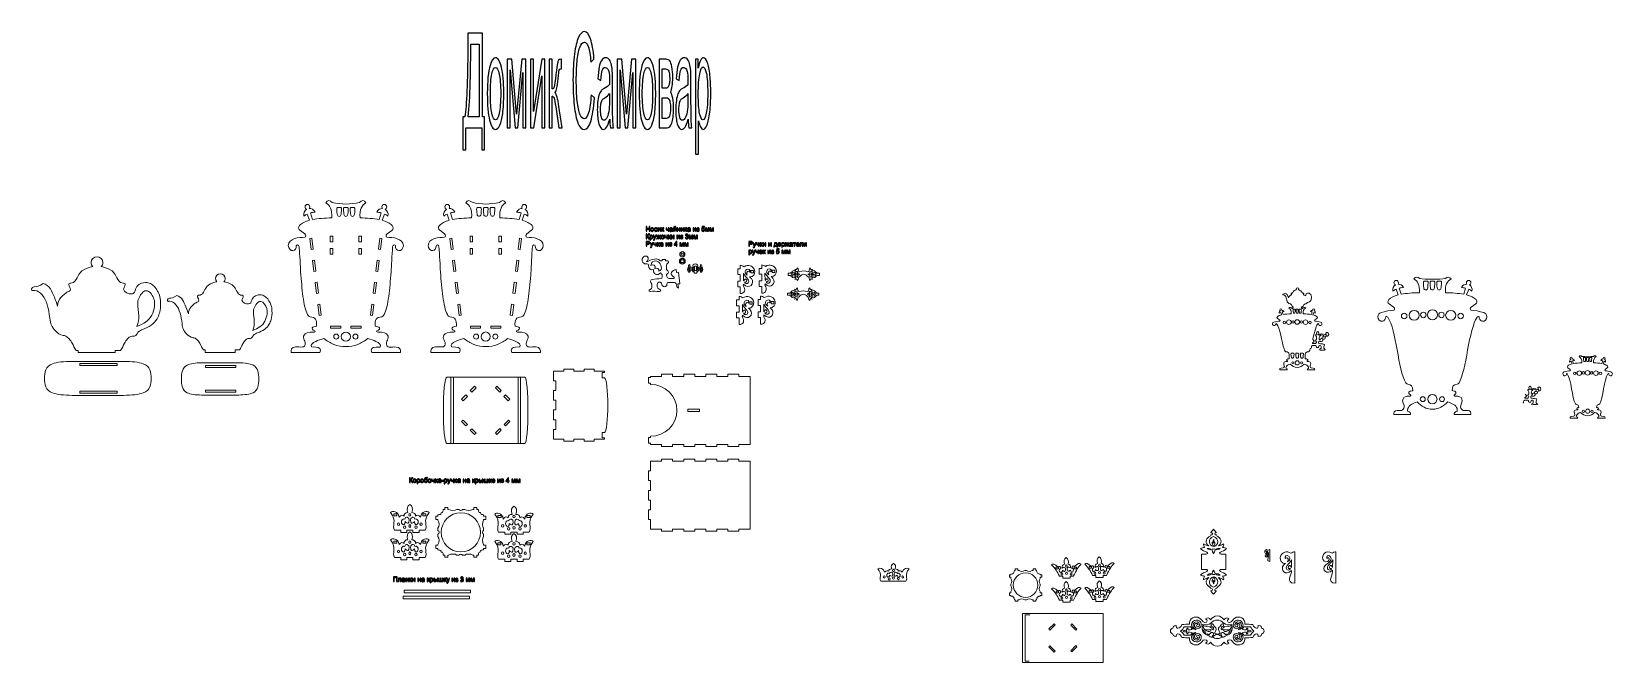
# Model space of a CAD drawing. Header units: centimetres. Extents: x -43 to 259, y -127 to -6.
import ezdxf

# ---------------------------------------------------------------- set-up
doc = ezdxf.new("R2010")
doc.units = ezdxf.units.CM
doc.header["$MEASUREMENT"] = 0
doc.layers.add('layer 1', color=7, linetype='Continuous')

msp = doc.modelspace()

# ---------------------------------------------------------------- linework, layer by layer
at = {"layer": 'layer 1', "color": 242, "lineweight": 20}
for points in [[(81.30204, -50.56806), (81.90704, -50.56806), (81.90704, -50.07806), (81.30204, -50.07806), (81.30204, -50.56806)], [(81.34854, -49.19154), (81.86054, -49.19154), (81.86054, -48.79554), (81.34854, -48.79554), (81.34854, -49.19154)], [(94.68716, -52.56529), (95.18316, -52.56529), (95.18316, -52.11929), (94.68716, -52.11929), (94.68716, -52.56529)], [(98.79226, -52.49913), (99.28826, -52.49913), (99.28826, -52.05313), (98.79226, -52.05313), (98.79226, -52.49913)], [(94.47559, -58.50825), (94.97159, -58.50825), (94.97159, -58.06225), (94.47559, -58.06225), (94.47559, -58.50825)], [(98.58069, -58.44209), (99.07669, -58.44209), (99.07669, -57.99609), (98.58069, -57.99609), (98.58069, -58.44209)], [(82.67194, -79.06277), (84.87194, -79.06277), (84.87194, -78.57277), (82.67194, -78.57277), (82.67194, -79.06277)]]:
    msp.add_lwpolyline(points, close=True, dxfattribs=at)
at = {"layer": 'layer 1', "color": 250, "lineweight": 20}
for centre, major_axis in [((81.60454, -50.32306), (0, 0.565)), ((81.60454, -48.99354), (0, 0.5))]:
    msp.add_ellipse(centre, major_axis=major_axis, ratio=1, dxfattribs=at)
at = {"layer": 'layer 1', "color": 30, "lineweight": 20}
msp.add_ellipse((81.60454, -50.32306), major_axis=(0, 0.5), ratio=1, dxfattribs=at)
at = {"layer": 'layer 1', "color": 242, "lineweight": 20}
for centre, major_axis in [((39.27585, -102.12015), (0, 3.75)), ((147.17785, -112.19509), (0, 2.35))]:
    msp.add_ellipse(centre, major_axis=major_axis, ratio=1, dxfattribs=at)
at = {"layer": 'layer 1', "color": 250}
for points, knots in [([(40.59615, -6.7595), (40.59615, -6.7595), (43.4123, -6.7595), (43.4123, -6.7595), (43.4123, -6.7595), (43.4123, -6.7595), (43.4123, -22.72951), (43.4123, -22.72951), (43.4123, -22.72951), (43.4123, -22.72951), (43.82568, -22.72951), (43.82568, -22.72951), (43.82568, -22.72951), (43.82568, -22.72951), (43.82568, -29.07203), (43.82568, -29.07203), (43.82568, -29.07203), (43.82568, -29.07203), (43.28312, -29.07203), (43.28312, -29.07203), (43.28312, -29.07203), (43.28312, -29.07203), (43.28312, -24.85211), (43.28312, -24.85211), (43.28312, -24.85211), (43.28312, -24.85211), (40.22153, -24.85211), (40.22153, -24.85211), (40.22153, -24.85211), (40.22153, -24.85211), (40.22153, -29.07203), (40.22153, -29.07203), (40.22153, -29.07203), (40.22153, -29.07203), (39.67897, -29.07203), (39.67897, -29.07203), (39.67897, -29.07203), (39.67897, -29.07203), (39.67897, -22.72951), (39.67897, -22.72951), (39.67897, -22.72951), (39.67897, -22.72951), (40.03422, -22.72951), (40.03422, -22.72951), (40.03422, -22.72951), (40.40884, -20.53111), (40.59615, -16.08798), (40.59615, -9.40432), (40.59615, -9.40432), (40.59615, -9.40432), (40.59615, -6.7595), (40.59615, -6.7595)], [0, 0, 0, 0, 0.071428571, 0.071428571, 0.071428571, 0.071428571, 0.142857143, 0.142857143, 0.142857143, 0.142857143, 0.214285714, 0.214285714, 0.214285714, 0.214285714, 0.285714286, 0.285714286, 0.285714286, 0.285714286, 0.357142857, 0.357142857, 0.357142857, 0.357142857, 0.428571429, 0.428571429, 0.428571429, 0.428571429, 0.5, 0.5, 0.5, 0.5, 0.571428571, 0.571428571, 0.571428571, 0.571428571, 0.642857143, 0.642857143, 0.642857143, 0.642857143, 0.714285714, 0.714285714, 0.714285714, 0.714285714, 0.785714286, 0.785714286, 0.785714286, 0.785714286, 0.857142857, 0.857142857, 0.857142857, 0.857142857, 1, 1, 1, 1]), ([(42.79869, -8.8821), (42.79869, -8.8821), (41.18393, -8.8821), (41.18393, -8.8821), (41.18393, -8.8821), (41.18393, -8.8821), (41.18393, -9.80863), (41.18393, -9.80863), (41.18393, -9.80863), (41.18393, -11.35004), (41.1484, -13.46), (41.07735, -16.1343), (41.07735, -16.1343), (41.00738, -18.80861), (40.86744, -21.00701), (40.66075, -22.72951), (40.66075, -22.72951), (40.66075, -22.72951), (42.79869, -22.72951), (42.79869, -22.72951), (42.79869, -22.72951), (42.79869, -22.72951), (42.79869, -8.8821), (42.79869, -8.8821)], [0, 0, 0, 0, 0.142857143, 0.142857143, 0.142857143, 0.142857143, 0.285714286, 0.285714286, 0.285714286, 0.285714286, 0.428571429, 0.428571429, 0.428571429, 0.428571429, 0.571428571, 0.571428571, 0.571428571, 0.571428571, 0.714285714, 0.714285714, 0.714285714, 0.714285714, 1, 1, 1, 1]), ([(64.17813, -18.50538), (64.17813, -18.50538), (64.79174, -19.11183), (64.79174, -19.11183), (64.79174, -19.11183), (64.66364, -21.0786), (64.43326, -22.57369), (64.10062, -23.60551), (64.10062, -23.60551), (63.76798, -24.63732), (63.36106, -25.15534), (62.87987, -25.15534), (62.87987, -25.15534), (62.38252, -25.15534), (61.97775, -24.75946), (61.66556, -23.96348), (61.66556, -23.96348), (61.35338, -23.17172), (61.11655, -22.02198), (60.95399, -20.51847), (60.95399, -20.51847), (60.79144, -19.01076), (60.70962, -17.39775), (60.70962, -15.67104), (60.70962, -15.67104), (60.70962, -13.7885), (60.80113, -12.14601), (60.98521, -10.74358), (60.98521, -10.74358), (61.16929, -9.34115), (61.43089, -8.27564), (61.76999, -7.54705), (61.76999, -7.54705), (62.10908, -6.81846), (62.48263, -6.45627), (62.88955, -6.45627), (62.88955, -6.45627), (63.35245, -6.45627), (63.74107, -6.91532), (64.05541, -7.83764), (64.05541, -7.83764), (64.37083, -8.75996), (64.59044, -10.05289), (64.71424, -11.72065), (64.71424, -11.72065), (64.71424, -11.72065), (64.11354, -12.27657), (64.11354, -12.27657), (64.11354, -12.27657), (64.00697, -10.96258), (63.85087, -10.00236), (63.64742, -9.40432), (63.64742, -9.40432), (63.44395, -8.80208), (63.18775, -8.50306), (62.87879, -8.50306), (62.87879, -8.50306), (62.52462, -8.50306), (62.2275, -8.83577), (61.98959, -9.50119), (61.98959, -9.50119), (61.75168, -10.1666), (61.58375, -11.06365), (61.48794, -12.18391), (61.48794, -12.18391), (61.39105, -13.30838), (61.34261, -14.46655), (61.34261, -15.6584), (61.34261, -15.6584), (61.34261, -17.1956), (61.39967, -18.53907), (61.51378, -19.6846), (61.51378, -19.6846), (61.62789, -20.83434), (61.80551, -21.68927), (62.04665, -22.25782), (62.04665, -22.25782), (62.28779, -22.82638), (62.5483, -23.10855), (62.82927, -23.10855), (62.82927, -23.10855), (63.1716, -23.10855), (63.4601, -22.72109), (63.69694, -21.95039), (63.69694, -21.95039), (63.93377, -21.17547), (64.09417, -20.02994), (64.17813, -18.50538)], [0, 0, 0, 0, 0.043478261, 0.043478261, 0.043478261, 0.043478261, 0.086956522, 0.086956522, 0.086956522, 0.086956522, 0.130434783, 0.130434783, 0.130434783, 0.130434783, 0.173913043, 0.173913043, 0.173913043, 0.173913043, 0.217391304, 0.217391304, 0.217391304, 0.217391304, 0.260869565, 0.260869565, 0.260869565, 0.260869565, 0.304347826, 0.304347826, 0.304347826, 0.304347826, 0.347826087, 0.347826087, 0.347826087, 0.347826087, 0.391304348, 0.391304348, 0.391304348, 0.391304348, 0.434782609, 0.434782609, 0.434782609, 0.434782609, 0.47826087, 0.47826087, 0.47826087, 0.47826087, 0.52173913, 0.52173913, 0.52173913, 0.52173913, 0.565217391, 0.565217391, 0.565217391, 0.565217391, 0.608695652, 0.608695652, 0.608695652, 0.608695652, 0.652173913, 0.652173913, 0.652173913, 0.652173913, 0.695652174, 0.695652174, 0.695652174, 0.695652174, 0.739130435, 0.739130435, 0.739130435, 0.739130435, 0.782608696, 0.782608696, 0.782608696, 0.782608696, 0.826086957, 0.826086957, 0.826086957, 0.826086957, 0.869565217, 0.869565217, 0.869565217, 0.869565217, 0.913043478, 0.913043478, 0.913043478, 0.913043478, 1, 1, 1, 1]), ([(44.3381, -18.2948), (44.3381, -15.87319), (44.51034, -14.07909), (44.8559, -12.9125), (44.8559, -12.9125), (45.14332, -11.94386), (45.49534, -11.45953), (45.9098, -11.45953), (45.9098, -11.45953), (46.36947, -11.45953), (46.74625, -12.04914), (47.03905, -13.22837), (47.03905, -13.22837), (47.33079, -14.40337), (47.47719, -16.03323), (47.47719, -18.1095), (47.47719, -18.1095), (47.47719, -19.7941), (47.4126, -21.11651), (47.28342, -22.08094), (47.28342, -22.08094), (47.15424, -23.04538), (46.96585, -23.79502), (46.71826, -24.32988), (46.71826, -24.32988), (46.47173, -24.86474), (46.20153, -25.13007), (45.9098, -25.13007), (45.9098, -25.13007), (45.44044, -25.13007), (45.06151, -24.54467), (44.77193, -23.36966), (44.77193, -23.36966), (44.48235, -22.19465), (44.3381, -20.50163), (44.3381, -18.2948)], [0, 0, 0, 0, 0.1, 0.1, 0.1, 0.1, 0.2, 0.2, 0.2, 0.2, 0.3, 0.3, 0.3, 0.3, 0.4, 0.4, 0.4, 0.4, 0.5, 0.5, 0.5, 0.5, 0.6, 0.6, 0.6, 0.6, 0.7, 0.7, 0.7, 0.7, 0.8, 0.8, 0.8, 0.8, 1, 1, 1, 1]), ([(48.16293, -11.73749), (48.16293, -11.73749), (49.03705, -11.73749), (49.03705, -11.73749), (49.03705, -11.73749), (49.03705, -11.73749), (49.92302, -22.23256), (49.92302, -22.23256), (49.92302, -22.23256), (49.92302, -22.23256), (50.90372, -11.73749), (50.90372, -11.73749), (50.90372, -11.73749), (50.90372, -11.73749), (51.71541, -11.73749), (51.71541, -11.73749), (51.71541, -11.73749), (51.71541, -11.73749), (51.71541, -24.85211), (51.71541, -24.85211), (51.71541, -24.85211), (51.71541, -24.85211), (51.14701, -24.85211), (51.14701, -24.85211), (51.14701, -24.85211), (51.14701, -24.85211), (51.14701, -14.29388), (51.14701, -14.29388), (51.14701, -14.29388), (51.14701, -14.29388), (50.15985, -24.85211), (50.15985, -24.85211), (50.15985, -24.85211), (50.15985, -24.85211), (49.65174, -24.85211), (49.65174, -24.85211), (49.65174, -24.85211), (49.65174, -24.85211), (48.71841, -13.7885), (48.71841, -13.7885), (48.71841, -13.7885), (48.71841, -13.7885), (48.71841, -24.85211), (48.71841, -24.85211), (48.71841, -24.85211), (48.71841, -24.85211), (48.16293, -24.85211), (48.16293, -24.85211), (48.16293, -24.85211), (48.16293, -24.85211), (48.16293, -11.73749), (48.16293, -11.73749)], [0, 0, 0, 0, 0.071428571, 0.071428571, 0.071428571, 0.071428571, 0.142857143, 0.142857143, 0.142857143, 0.142857143, 0.214285714, 0.214285714, 0.214285714, 0.214285714, 0.285714286, 0.285714286, 0.285714286, 0.285714286, 0.357142857, 0.357142857, 0.357142857, 0.357142857, 0.428571429, 0.428571429, 0.428571429, 0.428571429, 0.5, 0.5, 0.5, 0.5, 0.571428571, 0.571428571, 0.571428571, 0.571428571, 0.642857143, 0.642857143, 0.642857143, 0.642857143, 0.714285714, 0.714285714, 0.714285714, 0.714285714, 0.785714286, 0.785714286, 0.785714286, 0.785714286, 0.857142857, 0.857142857, 0.857142857, 0.857142857, 1, 1, 1, 1]), ([(52.58414, -11.73749), (52.58414, -11.73749), (53.15254, -11.73749), (53.15254, -11.73749), (53.15254, -11.73749), (53.15254, -11.73749), (53.15254, -21.73981), (53.15254, -21.73981), (53.15254, -21.73981), (53.15254, -21.73981), (54.73178, -11.73749), (54.73178, -11.73749), (54.73178, -11.73749), (54.73178, -11.73749), (55.34216, -11.73749), (55.34216, -11.73749), (55.34216, -11.73749), (55.34216, -11.73749), (55.34216, -24.85211), (55.34216, -24.85211), (55.34216, -24.85211), (55.34216, -24.85211), (54.77376, -24.85211), (54.77376, -24.85211), (54.77376, -24.85211), (54.77376, -24.85211), (54.77376, -14.91297), (54.77376, -14.91297), (54.77376, -14.91297), (54.77376, -14.91297), (53.19668, -24.85211), (53.19668, -24.85211), (53.19668, -24.85211), (53.19668, -24.85211), (52.58414, -24.85211), (52.58414, -24.85211), (52.58414, -24.85211), (52.58414, -24.85211), (52.58414, -11.73749), (52.58414, -11.73749)], [0, 0, 0, 0, 0.090909091, 0.090909091, 0.090909091, 0.090909091, 0.181818182, 0.181818182, 0.181818182, 0.181818182, 0.272727273, 0.272727273, 0.272727273, 0.272727273, 0.363636364, 0.363636364, 0.363636364, 0.363636364, 0.454545455, 0.454545455, 0.454545455, 0.454545455, 0.545454545, 0.545454545, 0.545454545, 0.545454545, 0.636363636, 0.636363636, 0.636363636, 0.636363636, 0.727272727, 0.727272727, 0.727272727, 0.727272727, 0.818181818, 0.818181818, 0.818181818, 0.818181818, 1, 1, 1, 1]), ([(56.18614, -11.73749), (56.18614, -11.73749), (56.75454, -11.73749), (56.75454, -11.73749), (56.75454, -11.73749), (56.75454, -11.73749), (56.75454, -17.39775), (56.75454, -17.39775), (56.75454, -17.39775), (56.93539, -17.39775), (57.06242, -17.26298), (57.13562, -16.98924), (57.13562, -16.98924), (57.20775, -16.7197), (57.31432, -15.93215), (57.45642, -14.62237), (57.45642, -14.62237), (57.56838, -13.58634), (57.6588, -12.90408), (57.7277, -12.57558), (57.7277, -12.57558), (57.79767, -12.24709), (57.87733, -12.02388), (57.96776, -11.91017), (57.96776, -11.91017), (58.05926, -11.79645), (58.20459, -11.73749), (58.40375, -11.73749), (58.40375, -11.73749), (58.40375, -11.73749), (58.51786, -11.73749), (58.51786, -11.73749), (58.51786, -11.73749), (58.51786, -11.73749), (58.51786, -13.5695), (58.51786, -13.5695), (58.51786, -13.5695), (58.51786, -13.5695), (58.35961, -13.55686), (58.35961, -13.55686), (58.35961, -13.55686), (58.20998, -13.55686), (58.11417, -13.6453), (58.07218, -13.81798), (58.07218, -13.81798), (58.02804, -13.99907), (57.96023, -14.53814), (57.8698, -15.43519), (57.8698, -15.43519), (57.78368, -16.29434), (57.70509, -16.88816), (57.63297, -17.21666), (57.63297, -17.21666), (57.56192, -17.54515), (57.45104, -17.84417), (57.3014, -18.11792), (57.3014, -18.11792), (57.54577, -18.37482), (57.78691, -19.26345), (58.02374, -20.78801), (58.02374, -20.78801), (58.02374, -20.78801), (58.64704, -24.85211), (58.64704, -24.85211), (58.64704, -24.85211), (58.64704, -24.85211), (58.02266, -24.85211), (58.02266, -24.85211), (58.02266, -24.85211), (58.02266, -24.85211), (57.40798, -20.80065), (57.40798, -20.80065), (57.40798, -20.80065), (57.28418, -19.9794), (57.17653, -19.44033), (57.08502, -19.17922), (57.08502, -19.17922), (56.99244, -18.9181), (56.88264, -18.78755), (56.75454, -18.78755), (56.75454, -18.78755), (56.75454, -18.78755), (56.75454, -24.85211), (56.75454, -24.85211), (56.75454, -24.85211), (56.75454, -24.85211), (56.18614, -24.85211), (56.18614, -24.85211), (56.18614, -24.85211), (56.18614, -24.85211), (56.18614, -11.73749), (56.18614, -11.73749)], [0, 0, 0, 0, 0.041666667, 0.041666667, 0.041666667, 0.041666667, 0.083333333, 0.083333333, 0.083333333, 0.083333333, 0.125, 0.125, 0.125, 0.125, 0.166666667, 0.166666667, 0.166666667, 0.166666667, 0.208333333, 0.208333333, 0.208333333, 0.208333333, 0.25, 0.25, 0.25, 0.25, 0.291666667, 0.291666667, 0.291666667, 0.291666667, 0.333333333, 0.333333333, 0.333333333, 0.333333333, 0.375, 0.375, 0.375, 0.375, 0.416666667, 0.416666667, 0.416666667, 0.416666667, 0.458333333, 0.458333333, 0.458333333, 0.458333333, 0.5, 0.5, 0.5, 0.5, 0.541666667, 0.541666667, 0.541666667, 0.541666667, 0.583333333, 0.583333333, 0.583333333, 0.583333333, 0.625, 0.625, 0.625, 0.625, 0.666666667, 0.666666667, 0.666666667, 0.666666667, 0.708333333, 0.708333333, 0.708333333, 0.708333333, 0.75, 0.75, 0.75, 0.75, 0.791666667, 0.791666667, 0.791666667, 0.791666667, 0.833333333, 0.833333333, 0.833333333, 0.833333333, 0.875, 0.875, 0.875, 0.875, 0.916666667, 0.916666667, 0.916666667, 0.916666667, 1, 1, 1, 1]), ([(67.73922, -23.20962), (67.52823, -23.91295), (67.32477, -24.40569), (67.12992, -24.69628), (67.12992, -24.69628), (66.93507, -24.98688), (66.72623, -25.13007), (66.50231, -25.13007), (66.50231, -25.13007), (66.13415, -25.13007), (65.85103, -24.78051), (65.65295, -24.07719), (65.65295, -24.07719), (65.45487, -23.37808), (65.35583, -22.48103), (65.35583, -21.39026), (65.35583, -21.39026), (65.35583, -20.75011), (65.39351, -20.16471), (65.46779, -19.63406), (65.46779, -19.63406), (65.54315, -19.10341), (65.64111, -18.68226), (65.76168, -18.36219), (65.76168, -18.36219), (65.88332, -18.04211), (66.01896, -17.79784), (66.17075, -17.6336), (66.17075, -17.6336), (66.28271, -17.51989), (66.45172, -17.41039), (66.67671, -17.30089), (66.67671, -17.30089), (67.1353, -17.09031), (67.4744, -16.83341), (67.69078, -16.53861), (67.69078, -16.53861), (67.69293, -16.23538), (67.69401, -16.04165), (67.69401, -15.96163), (67.69401, -15.96163), (67.69401, -15.06037), (67.64018, -14.42443), (67.53253, -14.05382), (67.53253, -14.05382), (67.38721, -13.55265), (67.17083, -13.30417), (66.88448, -13.30417), (66.88448, -13.30417), (66.61642, -13.30417), (66.41835, -13.48948), (66.29132, -13.85588), (66.29132, -13.85588), (66.16321, -14.22228), (66.06956, -14.87085), (66.0082, -15.8058), (66.0082, -15.8058), (66.0082, -15.8058), (65.45272, -15.50258), (65.45272, -15.50258), (65.45272, -15.50258), (65.50332, -14.57183), (65.58621, -13.81798), (65.70247, -13.24521), (65.70247, -13.24521), (65.81873, -12.67245), (65.98667, -12.23445), (66.20628, -11.9228), (66.20628, -11.9228), (66.42481, -11.61536), (66.67994, -11.45953), (66.96844, -11.45953), (66.96844, -11.45953), (67.25479, -11.45953), (67.4884, -11.59009), (67.66817, -11.85542), (67.66817, -11.85542), (67.84687, -12.12074), (67.97928, -12.44924), (68.06325, -12.84933), (68.06325, -12.84933), (68.14722, -13.24942), (68.20643, -13.7548), (68.24088, -14.36547), (68.24088, -14.36547), (68.25917, -14.74451), (68.26887, -15.42677), (68.26887, -16.40805), (68.26887, -16.40805), (68.26887, -16.40805), (68.26887, -19.3561), (68.26887, -19.3561), (68.26887, -19.3561), (68.26887, -21.41552), (68.2807, -22.71688), (68.30439, -23.26859), (68.30439, -23.26859), (68.327, -23.82029), (68.37436, -24.34673), (68.44326, -24.85211), (68.44326, -24.85211), (68.44326, -24.85211), (67.84903, -24.85211), (67.84903, -24.85211), (67.84903, -24.85211), (67.79197, -24.38463), (67.75537, -23.83714), (67.73922, -23.20962)], [0, 0, 0, 0, 0.035714286, 0.035714286, 0.035714286, 0.035714286, 0.071428571, 0.071428571, 0.071428571, 0.071428571, 0.107142857, 0.107142857, 0.107142857, 0.107142857, 0.142857143, 0.142857143, 0.142857143, 0.142857143, 0.178571429, 0.178571429, 0.178571429, 0.178571429, 0.214285714, 0.214285714, 0.214285714, 0.214285714, 0.25, 0.25, 0.25, 0.25, 0.285714286, 0.285714286, 0.285714286, 0.285714286, 0.321428571, 0.321428571, 0.321428571, 0.321428571, 0.357142857, 0.357142857, 0.357142857, 0.357142857, 0.392857143, 0.392857143, 0.392857143, 0.392857143, 0.428571429, 0.428571429, 0.428571429, 0.428571429, 0.464285714, 0.464285714, 0.464285714, 0.464285714, 0.5, 0.5, 0.5, 0.5, 0.535714286, 0.535714286, 0.535714286, 0.535714286, 0.571428571, 0.571428571, 0.571428571, 0.571428571, 0.607142857, 0.607142857, 0.607142857, 0.607142857, 0.642857143, 0.642857143, 0.642857143, 0.642857143, 0.678571429, 0.678571429, 0.678571429, 0.678571429, 0.714285714, 0.714285714, 0.714285714, 0.714285714, 0.75, 0.75, 0.75, 0.75, 0.785714286, 0.785714286, 0.785714286, 0.785714286, 0.821428571, 0.821428571, 0.821428571, 0.821428571, 0.857142857, 0.857142857, 0.857142857, 0.857142857, 0.892857143, 0.892857143, 0.892857143, 0.892857143, 0.928571429, 0.928571429, 0.928571429, 0.928571429, 1, 1, 1, 1]), ([(69.16129, -11.73749), (69.16129, -11.73749), (70.03541, -11.73749), (70.03541, -11.73749), (70.03541, -11.73749), (70.03541, -11.73749), (70.92138, -22.23256), (70.92138, -22.23256), (70.92138, -22.23256), (70.92138, -22.23256), (71.90208, -11.73749), (71.90208, -11.73749), (71.90208, -11.73749), (71.90208, -11.73749), (72.71377, -11.73749), (72.71377, -11.73749), (72.71377, -11.73749), (72.71377, -11.73749), (72.71377, -24.85211), (72.71377, -24.85211), (72.71377, -24.85211), (72.71377, -24.85211), (72.14537, -24.85211), (72.14537, -24.85211), (72.14537, -24.85211), (72.14537, -24.85211), (72.14537, -14.29388), (72.14537, -14.29388), (72.14537, -14.29388), (72.14537, -14.29388), (71.15821, -24.85211), (71.15821, -24.85211), (71.15821, -24.85211), (71.15821, -24.85211), (70.6501, -24.85211), (70.6501, -24.85211), (70.6501, -24.85211), (70.6501, -24.85211), (69.71677, -13.7885), (69.71677, -13.7885), (69.71677, -13.7885), (69.71677, -13.7885), (69.71677, -24.85211), (69.71677, -24.85211), (69.71677, -24.85211), (69.71677, -24.85211), (69.16129, -24.85211), (69.16129, -24.85211), (69.16129, -24.85211), (69.16129, -24.85211), (69.16129, -11.73749), (69.16129, -11.73749)], [0, 0, 0, 0, 0.071428571, 0.071428571, 0.071428571, 0.071428571, 0.142857143, 0.142857143, 0.142857143, 0.142857143, 0.214285714, 0.214285714, 0.214285714, 0.214285714, 0.285714286, 0.285714286, 0.285714286, 0.285714286, 0.357142857, 0.357142857, 0.357142857, 0.357142857, 0.428571429, 0.428571429, 0.428571429, 0.428571429, 0.5, 0.5, 0.5, 0.5, 0.571428571, 0.571428571, 0.571428571, 0.571428571, 0.642857143, 0.642857143, 0.642857143, 0.642857143, 0.714285714, 0.714285714, 0.714285714, 0.714285714, 0.785714286, 0.785714286, 0.785714286, 0.785714286, 0.857142857, 0.857142857, 0.857142857, 0.857142857, 1, 1, 1, 1]), ([(73.36936, -18.2948), (73.36936, -15.87319), (73.5416, -14.07909), (73.88716, -12.9125), (73.88716, -12.9125), (74.17459, -11.94386), (74.5266, -11.45953), (74.94106, -11.45953), (74.94106, -11.45953), (75.40073, -11.45953), (75.77751, -12.04914), (76.07031, -13.22837), (76.07031, -13.22837), (76.36205, -14.40337), (76.50846, -16.03323), (76.50846, -18.1095), (76.50846, -18.1095), (76.50846, -19.7941), (76.44387, -21.11651), (76.31468, -22.08094), (76.31468, -22.08094), (76.1855, -23.04538), (75.99711, -23.79502), (75.74952, -24.32988), (75.74952, -24.32988), (75.503, -24.86474), (75.23279, -25.13007), (74.94106, -25.13007), (74.94106, -25.13007), (74.4717, -25.13007), (74.09277, -24.54467), (73.80319, -23.36966), (73.80319, -23.36966), (73.51361, -22.19465), (73.36936, -20.50163), (73.36936, -18.2948)], [0, 0, 0, 0, 0.1, 0.1, 0.1, 0.1, 0.2, 0.2, 0.2, 0.2, 0.3, 0.3, 0.3, 0.3, 0.4, 0.4, 0.4, 0.4, 0.5, 0.5, 0.5, 0.5, 0.6, 0.6, 0.6, 0.6, 0.7, 0.7, 0.7, 0.7, 0.8, 0.8, 0.8, 0.8, 1, 1, 1, 1]), ([(77.17481, -11.73749), (77.17481, -11.73749), (78.48277, -11.73749), (78.48277, -11.73749), (78.48277, -11.73749), (78.80357, -11.73749), (79.04255, -11.84278), (79.19972, -12.05336), (79.19972, -12.05336), (79.35582, -12.26393), (79.49038, -12.64718), (79.60234, -13.20731), (79.60234, -13.20731), (79.71537, -13.77165), (79.77135, -14.44128), (79.77135, -15.22462), (79.77135, -15.22462), (79.77135, -15.85213), (79.73798, -16.39963), (79.67231, -16.86289), (79.67231, -16.86289), (79.60557, -17.33037), (79.50653, -17.72204), (79.37304, -18.03369), (79.37304, -18.03369), (79.53021, -18.24005), (79.66047, -18.6233), (79.76489, -19.18764), (79.76489, -19.18764), (79.86824, -19.74777), (79.91991, -20.4174), (79.91991, -21.1881), (79.91991, -21.1881), (79.89946, -22.4305), (79.78535, -23.35282), (79.57973, -23.95085), (79.57973, -23.95085), (79.37412, -24.55309), (79.07485, -24.85211), (78.683, -24.85211), (78.683, -24.85211), (78.683, -24.85211), (77.17481, -24.85211), (77.17481, -24.85211), (77.17481, -24.85211), (77.17481, -24.85211), (77.17481, -11.73749), (77.17481, -11.73749)], [0, 0, 0, 0, 0.076923077, 0.076923077, 0.076923077, 0.076923077, 0.153846154, 0.153846154, 0.153846154, 0.153846154, 0.230769231, 0.230769231, 0.230769231, 0.230769231, 0.307692308, 0.307692308, 0.307692308, 0.307692308, 0.384615385, 0.384615385, 0.384615385, 0.384615385, 0.461538462, 0.461538462, 0.461538462, 0.461538462, 0.538461538, 0.538461538, 0.538461538, 0.538461538, 0.615384615, 0.615384615, 0.615384615, 0.615384615, 0.692307692, 0.692307692, 0.692307692, 0.692307692, 0.769230769, 0.769230769, 0.769230769, 0.769230769, 0.846153846, 0.846153846, 0.846153846, 0.846153846, 1, 1, 1, 1]), ([(82.72421, -23.20962), (82.51322, -23.91295), (82.30976, -24.40569), (82.11491, -24.69628), (82.11491, -24.69628), (81.92006, -24.98688), (81.71122, -25.13007), (81.4873, -25.13007), (81.4873, -25.13007), (81.11914, -25.13007), (80.83602, -24.78051), (80.63794, -24.07719), (80.63794, -24.07719), (80.43986, -23.37808), (80.34082, -22.48103), (80.34082, -21.39026), (80.34082, -21.39026), (80.34082, -20.75011), (80.3785, -20.16471), (80.45278, -19.63406), (80.45278, -19.63406), (80.52814, -19.10341), (80.6261, -18.68226), (80.74667, -18.36219), (80.74667, -18.36219), (80.86831, -18.04211), (81.00395, -17.79784), (81.15574, -17.6336), (81.15574, -17.6336), (81.2677, -17.51989), (81.43671, -17.41039), (81.6617, -17.30089), (81.6617, -17.30089), (82.12029, -17.09031), (82.45939, -16.83341), (82.67577, -16.53861), (82.67577, -16.53861), (82.67792, -16.23538), (82.679, -16.04165), (82.679, -15.96163), (82.679, -15.96163), (82.679, -15.06037), (82.62517, -14.42443), (82.51752, -14.05382), (82.51752, -14.05382), (82.37219, -13.55265), (82.15582, -13.30417), (81.86947, -13.30417), (81.86947, -13.30417), (81.60141, -13.30417), (81.40334, -13.48948), (81.27631, -13.85588), (81.27631, -13.85588), (81.1482, -14.22228), (81.05455, -14.87085), (80.99319, -15.8058), (80.99319, -15.8058), (80.99319, -15.8058), (80.43771, -15.50258), (80.43771, -15.50258), (80.43771, -15.50258), (80.48831, -14.57183), (80.5712, -13.81798), (80.68746, -13.24521), (80.68746, -13.24521), (80.80372, -12.67245), (80.97166, -12.23445), (81.19126, -11.9228), (81.19126, -11.9228), (81.4098, -11.61536), (81.66493, -11.45953), (81.95343, -11.45953), (81.95343, -11.45953), (82.23978, -11.45953), (82.47339, -11.59009), (82.65316, -11.85542), (82.65316, -11.85542), (82.83186, -12.12074), (82.96427, -12.44924), (83.04824, -12.84933), (83.04824, -12.84933), (83.13221, -13.24942), (83.19142, -13.7548), (83.22587, -14.36547), (83.22587, -14.36547), (83.24416, -14.74451), (83.25385, -15.42677), (83.25385, -16.40805), (83.25385, -16.40805), (83.25385, -16.40805), (83.25385, -19.3561), (83.25385, -19.3561), (83.25385, -19.3561), (83.25385, -21.41552), (83.26569, -22.71688), (83.28938, -23.26859), (83.28938, -23.26859), (83.31199, -23.82029), (83.35935, -24.34673), (83.42825, -24.85211), (83.42825, -24.85211), (83.42825, -24.85211), (82.83402, -24.85211), (82.83402, -24.85211), (82.83402, -24.85211), (82.77696, -24.38463), (82.74036, -23.83714), (82.72421, -23.20962)], [0, 0, 0, 0, 0.035714286, 0.035714286, 0.035714286, 0.035714286, 0.071428571, 0.071428571, 0.071428571, 0.071428571, 0.107142857, 0.107142857, 0.107142857, 0.107142857, 0.142857143, 0.142857143, 0.142857143, 0.142857143, 0.178571429, 0.178571429, 0.178571429, 0.178571429, 0.214285714, 0.214285714, 0.214285714, 0.214285714, 0.25, 0.25, 0.25, 0.25, 0.285714286, 0.285714286, 0.285714286, 0.285714286, 0.321428571, 0.321428571, 0.321428571, 0.321428571, 0.357142857, 0.357142857, 0.357142857, 0.357142857, 0.392857143, 0.392857143, 0.392857143, 0.392857143, 0.428571429, 0.428571429, 0.428571429, 0.428571429, 0.464285714, 0.464285714, 0.464285714, 0.464285714, 0.5, 0.5, 0.5, 0.5, 0.535714286, 0.535714286, 0.535714286, 0.535714286, 0.571428571, 0.571428571, 0.571428571, 0.571428571, 0.607142857, 0.607142857, 0.607142857, 0.607142857, 0.642857143, 0.642857143, 0.642857143, 0.642857143, 0.678571429, 0.678571429, 0.678571429, 0.678571429, 0.714285714, 0.714285714, 0.714285714, 0.714285714, 0.75, 0.75, 0.75, 0.75, 0.785714286, 0.785714286, 0.785714286, 0.785714286, 0.821428571, 0.821428571, 0.821428571, 0.821428571, 0.857142857, 0.857142857, 0.857142857, 0.857142857, 0.892857143, 0.892857143, 0.892857143, 0.892857143, 0.928571429, 0.928571429, 0.928571429, 0.928571429, 1, 1, 1, 1]), ([(84.1269, -29.88064), (84.1269, -29.88064), (84.1269, -11.73749), (84.1269, -11.73749), (84.1269, -11.73749), (84.1269, -11.73749), (84.64363, -11.73749), (84.64363, -11.73749), (84.64363, -11.73749), (84.64363, -11.73749), (84.64363, -13.46), (84.64363, -13.46), (84.64363, -13.46), (84.76527, -12.79458), (84.90306, -12.29341), (85.057, -11.9607), (85.057, -11.9607), (85.20987, -11.62799), (85.39611, -11.45953), (85.61464, -11.45953), (85.61464, -11.45953), (85.90099, -11.45953), (86.15289, -11.74592), (86.37142, -12.32289), (86.37142, -12.32289), (86.58995, -12.89566), (86.75466, -13.70848), (86.86662, -14.75293), (86.86662, -14.75293), (86.97749, -15.80159), (87.03347, -16.94712), (87.03347, -18.19794), (87.03347, -18.19794), (87.03347, -19.53298), (86.97211, -20.73747), (86.84939, -21.81141), (86.84939, -21.81141), (86.72667, -22.88113), (86.54797, -23.70237), (86.31329, -24.27513), (86.31329, -24.27513), (86.07969, -24.84369), (85.83317, -25.13007), (85.5748, -25.13007), (85.5748, -25.13007), (85.38534, -25.13007), (85.21525, -24.97424), (85.06562, -24.66259), (85.06562, -24.66259), (84.9149, -24.35094), (84.79218, -23.95927), (84.6953, -23.48337), (84.6953, -23.48337), (84.6953, -23.48337), (84.6953, -29.88064), (84.6953, -29.88064), (84.6953, -29.88064), (84.6953, -29.88064), (84.1269, -29.88064), (84.1269, -29.88064)], [0, 0, 0, 0, 0.0625, 0.0625, 0.0625, 0.0625, 0.125, 0.125, 0.125, 0.125, 0.1875, 0.1875, 0.1875, 0.1875, 0.25, 0.25, 0.25, 0.25, 0.3125, 0.3125, 0.3125, 0.3125, 0.375, 0.375, 0.375, 0.375, 0.4375, 0.4375, 0.4375, 0.4375, 0.5, 0.5, 0.5, 0.5, 0.5625, 0.5625, 0.5625, 0.5625, 0.625, 0.625, 0.625, 0.625, 0.6875, 0.6875, 0.6875, 0.6875, 0.75, 0.75, 0.75, 0.75, 0.8125, 0.8125, 0.8125, 0.8125, 0.875, 0.875, 0.875, 0.875, 1, 1, 1, 1]), ([(44.91941, -18.29901), (44.91941, -19.97519), (45.01307, -21.23022), (45.20038, -22.05988), (45.20038, -22.05988), (45.38877, -22.89376), (45.62452, -23.3107), (45.9098, -23.3107), (45.9098, -23.3107), (46.19184, -23.3107), (46.42652, -22.89376), (46.61491, -22.05567), (46.61491, -22.05567), (46.80222, -21.21758), (46.89588, -19.9415), (46.89588, -18.22742), (46.89588, -18.22742), (46.89588, -16.6102), (46.80115, -15.38465), (46.61276, -14.55499), (46.61276, -14.55499), (46.42437, -13.72111), (46.18969, -13.30417), (45.9098, -13.30417), (45.9098, -13.30417), (45.62452, -13.30417), (45.38877, -13.7169), (45.20038, -14.54657), (45.20038, -14.54657), (45.01307, -15.37623), (44.91941, -16.62705), (44.91941, -18.29901)], [0, 0, 0, 0, 0.111111111, 0.111111111, 0.111111111, 0.111111111, 0.222222222, 0.222222222, 0.222222222, 0.222222222, 0.333333333, 0.333333333, 0.333333333, 0.333333333, 0.444444444, 0.444444444, 0.444444444, 0.444444444, 0.555555556, 0.555555556, 0.555555556, 0.555555556, 0.666666667, 0.666666667, 0.666666667, 0.666666667, 0.777777778, 0.777777778, 0.777777778, 0.777777778, 1, 1, 1, 1]), ([(73.95067, -18.29901), (73.95067, -19.97519), (74.04433, -21.23022), (74.23164, -22.05988), (74.23164, -22.05988), (74.42003, -22.89376), (74.65578, -23.3107), (74.94106, -23.3107), (74.94106, -23.3107), (75.2231, -23.3107), (75.45778, -22.89376), (75.64617, -22.05567), (75.64617, -22.05567), (75.83348, -21.21758), (75.92714, -19.9415), (75.92714, -18.22742), (75.92714, -18.22742), (75.92714, -16.6102), (75.83241, -15.38465), (75.64402, -14.55499), (75.64402, -14.55499), (75.45563, -13.72111), (75.22095, -13.30417), (74.94106, -13.30417), (74.94106, -13.30417), (74.65578, -13.30417), (74.42003, -13.7169), (74.23164, -14.54657), (74.23164, -14.54657), (74.04433, -15.37623), (73.95067, -16.62705), (73.95067, -18.29901)], [0, 0, 0, 0, 0.111111111, 0.111111111, 0.111111111, 0.111111111, 0.222222222, 0.222222222, 0.222222222, 0.222222222, 0.333333333, 0.333333333, 0.333333333, 0.333333333, 0.444444444, 0.444444444, 0.444444444, 0.444444444, 0.555555556, 0.555555556, 0.555555556, 0.555555556, 0.666666667, 0.666666667, 0.666666667, 0.666666667, 0.777777778, 0.777777778, 0.777777778, 0.777777778, 1, 1, 1, 1]), ([(77.74321, -17.27141), (77.74321, -17.27141), (78.34605, -17.27141), (78.34605, -17.27141), (78.34605, -17.27141), (78.58611, -17.27141), (78.7519, -17.22087), (78.84125, -17.124), (78.84125, -17.124), (78.93168, -17.02293), (79.01241, -16.82499), (79.08346, -16.52176), (79.08346, -16.52176), (79.15451, -16.22274), (79.19004, -15.86055), (79.19004, -15.4394), (79.19004, -15.4394), (79.19004, -14.74451), (79.1276, -14.26439), (79.0038, -13.99065), (79.0038, -13.99065), (78.87892, -13.7169), (78.66578, -13.58213), (78.36435, -13.58213), (78.36435, -13.58213), (78.36435, -13.58213), (77.74321, -13.58213), (77.74321, -13.58213), (77.74321, -13.58213), (77.74321, -13.58213), (77.74321, -17.27141), (77.74321, -17.27141)], [0, 0, 0, 0, 0.111111111, 0.111111111, 0.111111111, 0.111111111, 0.222222222, 0.222222222, 0.222222222, 0.222222222, 0.333333333, 0.333333333, 0.333333333, 0.333333333, 0.444444444, 0.444444444, 0.444444444, 0.444444444, 0.555555556, 0.555555556, 0.555555556, 0.555555556, 0.666666667, 0.666666667, 0.666666667, 0.666666667, 0.777777778, 0.777777778, 0.777777778, 0.777777778, 1, 1, 1, 1]), ([(84.64363, -18.37482), (84.64363, -20.05521), (84.73082, -21.2976), (84.90414, -22.102), (84.90414, -22.102), (85.07853, -22.9064), (85.28953, -23.3107), (85.53713, -23.3107), (85.53713, -23.3107), (85.78903, -23.3107), (86.00433, -22.89376), (86.18303, -22.05988), (86.18303, -22.05988), (86.36281, -21.22601), (86.45216, -19.93729), (86.45216, -18.18951), (86.45216, -18.18951), (86.45216, -16.52176), (86.36496, -15.27516), (86.18949, -14.44549), (86.18949, -14.44549), (86.01402, -13.61582), (85.80518, -13.2031), (85.56189, -13.2031), (85.56189, -13.2031), (85.32075, -13.2031), (85.1076, -13.6453), (84.92244, -14.52551), (84.92244, -14.52551), (84.7362, -15.40992), (84.64363, -16.69022), (84.64363, -18.37482)], [0, 0, 0, 0, 0.111111111, 0.111111111, 0.111111111, 0.111111111, 0.222222222, 0.222222222, 0.222222222, 0.222222222, 0.333333333, 0.333333333, 0.333333333, 0.333333333, 0.444444444, 0.444444444, 0.444444444, 0.444444444, 0.555555556, 0.555555556, 0.555555556, 0.555555556, 0.666666667, 0.666666667, 0.666666667, 0.666666667, 0.777777778, 0.777777778, 0.777777778, 0.777777778, 1, 1, 1, 1]), ([(67.69401, -18.28217), (67.48732, -18.61066), (67.17729, -18.88862), (66.76391, -19.11604), (66.76391, -19.11604), (66.52923, -19.2466), (66.36345, -19.394), (66.26656, -19.55825), (66.26656, -19.55825), (66.16967, -19.7225), (66.0954, -19.96256), (66.04265, -20.27421), (66.04265, -20.27421), (65.9899, -20.59007), (65.96298, -20.93962), (65.96298, -21.32708), (65.96298, -21.32708), (65.96298, -21.91248), (66.02004, -22.40523), (66.13523, -22.7969), (66.13523, -22.7969), (66.25041, -23.18857), (66.41835, -23.38651), (66.63903, -23.38651), (66.63903, -23.38651), (66.85756, -23.38651), (67.05241, -23.2012), (67.22358, -22.82638), (67.22358, -22.82638), (67.39366, -22.45577), (67.51961, -21.94617), (67.59928, -21.30181), (67.59928, -21.30181), (67.66064, -20.80065), (67.69078, -20.06363), (67.69078, -19.09078), (67.69078, -19.09078), (67.69078, -19.09078), (67.69401, -18.28217), (67.69401, -18.28217)], [0, 0, 0, 0, 0.090909091, 0.090909091, 0.090909091, 0.090909091, 0.181818182, 0.181818182, 0.181818182, 0.181818182, 0.272727273, 0.272727273, 0.272727273, 0.272727273, 0.363636364, 0.363636364, 0.363636364, 0.363636364, 0.454545455, 0.454545455, 0.454545455, 0.454545455, 0.545454545, 0.545454545, 0.545454545, 0.545454545, 0.636363636, 0.636363636, 0.636363636, 0.636363636, 0.727272727, 0.727272727, 0.727272727, 0.727272727, 0.818181818, 0.818181818, 0.818181818, 0.818181818, 1, 1, 1, 1]), ([(77.74321, -23.03274), (77.74321, -23.03274), (78.48923, -23.03274), (78.48923, -23.03274), (78.48923, -23.03274), (78.81003, -23.03274), (79.03071, -22.88534), (79.15021, -22.59475), (79.15021, -22.59475), (79.2697, -22.29994), (79.33213, -21.79877), (79.33859, -21.0786), (79.33859, -21.0786), (79.33859, -20.66167), (79.30414, -20.27), (79.23525, -19.91202), (79.23525, -19.91202), (79.16528, -19.55404), (79.07485, -19.32662), (78.96397, -19.23397), (78.96397, -19.23397), (78.85309, -19.1371), (78.67439, -19.09078), (78.42894, -19.09078), (78.42894, -19.09078), (78.42894, -19.09078), (77.74321, -19.09078), (77.74321, -19.09078), (77.74321, -19.09078), (77.74321, -19.09078), (77.74321, -23.03274), (77.74321, -23.03274)], [0, 0, 0, 0, 0.111111111, 0.111111111, 0.111111111, 0.111111111, 0.222222222, 0.222222222, 0.222222222, 0.222222222, 0.333333333, 0.333333333, 0.333333333, 0.333333333, 0.444444444, 0.444444444, 0.444444444, 0.444444444, 0.555555556, 0.555555556, 0.555555556, 0.555555556, 0.666666667, 0.666666667, 0.666666667, 0.666666667, 0.777777778, 0.777777778, 0.777777778, 0.777777778, 1, 1, 1, 1]), ([(82.679, -18.28217), (82.47231, -18.61066), (82.16228, -18.88862), (81.7489, -19.11604), (81.7489, -19.11604), (81.51422, -19.2466), (81.34844, -19.394), (81.25155, -19.55825), (81.25155, -19.55825), (81.15466, -19.7225), (81.08039, -19.96256), (81.02764, -20.27421), (81.02764, -20.27421), (80.97489, -20.59007), (80.94797, -20.93962), (80.94797, -21.32708), (80.94797, -21.32708), (80.94797, -21.91248), (81.00503, -22.40523), (81.12022, -22.7969), (81.12022, -22.7969), (81.2354, -23.18857), (81.40334, -23.38651), (81.62402, -23.38651), (81.62402, -23.38651), (81.84255, -23.38651), (82.0374, -23.2012), (82.20857, -22.82638), (82.20857, -22.82638), (82.37865, -22.45577), (82.5046, -21.94617), (82.58427, -21.30181), (82.58427, -21.30181), (82.64563, -20.80065), (82.67577, -20.06363), (82.67577, -19.09078), (82.67577, -19.09078), (82.67577, -19.09078), (82.679, -18.28217), (82.679, -18.28217)], [0, 0, 0, 0, 0.090909091, 0.090909091, 0.090909091, 0.090909091, 0.181818182, 0.181818182, 0.181818182, 0.181818182, 0.272727273, 0.272727273, 0.272727273, 0.272727273, 0.363636364, 0.363636364, 0.363636364, 0.363636364, 0.454545455, 0.454545455, 0.454545455, 0.454545455, 0.545454545, 0.545454545, 0.545454545, 0.545454545, 0.636363636, 0.636363636, 0.636363636, 0.636363636, 0.727272727, 0.727272727, 0.727272727, 0.727272727, 0.818181818, 0.818181818, 0.818181818, 0.818181818, 1, 1, 1, 1]), ([(74.66695, -45.1227), (74.66695, -45.1227), (74.7876, -45.1227), (74.7876, -45.1227), (74.7876, -45.1227), (74.7876, -45.1227), (74.7876, -45.52148), (74.7876, -45.52148), (74.7876, -45.52148), (74.84242, -45.52148), (74.88116, -45.51068), (74.90338, -45.48931), (74.90338, -45.48931), (74.92582, -45.46793), (74.95418, -45.4167), (74.9889, -45.33542), (74.9889, -45.33542), (75.01408, -45.27552), (75.03483, -45.2334), (75.05134, -45.20885), (75.05134, -45.20885), (75.06764, -45.18408), (75.09092, -45.16334), (75.12119, -45.14662), (75.12119, -45.14662), (75.15124, -45.1299), (75.18469, -45.12143), (75.22109, -45.12143), (75.22109, -45.12143), (75.26745, -45.12143), (75.29179, -45.12185), (75.29433, -45.1227), (75.29433, -45.1227), (75.29433, -45.1227), (75.29433, -45.22684), (75.29433, -45.22684), (75.29433, -45.22684), (75.2901, -45.22684), (75.28205, -45.22663), (75.2702, -45.2262), (75.2702, -45.2262), (75.25687, -45.22578), (75.24882, -45.22557), (75.24586, -45.22557), (75.24586, -45.22557), (75.20755, -45.22557), (75.17897, -45.23488), (75.16035, -45.25351), (75.16035, -45.25351), (75.1413, -45.27214), (75.11971, -45.31193), (75.09515, -45.37268), (75.09515, -45.37268), (75.06467, -45.44972), (75.03885, -45.49841), (75.01768, -45.51852), (75.01768, -45.51852), (74.99673, -45.53841), (74.97133, -45.5545), (74.94212, -45.56656), (74.94212, -45.56656), (75.00075, -45.58265), (75.05875, -45.63705), (75.1159, -45.72934), (75.1159, -45.72934), (75.1159, -45.72934), (75.30322, -46.03202), (75.30322, -46.03202), (75.30322, -46.03202), (75.30322, -46.03202), (75.15378, -46.03202), (75.15378, -46.03202), (75.15378, -46.03202), (75.15378, -46.03202), (75.00117, -45.78564), (75.00117, -45.78564), (75.00117, -45.78564), (74.95947, -45.71727), (74.92455, -45.67028), (74.89661, -45.64488), (74.89661, -45.64488), (74.86846, -45.61927), (74.83226, -45.60657), (74.7876, -45.60657), (74.7876, -45.60657), (74.7876, -45.60657), (74.7876, -46.03202), (74.7876, -46.03202), (74.7876, -46.03202), (74.7876, -46.03202), (74.66695, -46.03202), (74.66695, -46.03202), (74.66695, -46.03202), (74.66695, -46.03202), (74.66695, -45.1227), (74.66695, -45.1227)], [0, 0, 0, 0, 0.04, 0.04, 0.04, 0.04, 0.08, 0.08, 0.08, 0.08, 0.12, 0.12, 0.12, 0.12, 0.16, 0.16, 0.16, 0.16, 0.2, 0.2, 0.2, 0.2, 0.24, 0.24, 0.24, 0.24, 0.28, 0.28, 0.28, 0.28, 0.32, 0.32, 0.32, 0.32, 0.36, 0.36, 0.36, 0.36, 0.4, 0.4, 0.4, 0.4, 0.44, 0.44, 0.44, 0.44, 0.48, 0.48, 0.48, 0.48, 0.52, 0.52, 0.52, 0.52, 0.56, 0.56, 0.56, 0.56, 0.6, 0.6, 0.6, 0.6, 0.64, 0.64, 0.64, 0.64, 0.68, 0.68, 0.68, 0.68, 0.72, 0.72, 0.72, 0.72, 0.76, 0.76, 0.76, 0.76, 0.8, 0.8, 0.8, 0.8, 0.84, 0.84, 0.84, 0.84, 0.88, 0.88, 0.88, 0.88, 0.92, 0.92, 0.92, 0.92, 1, 1, 1, 1]), ([(74.66949, -44.61322), (74.66949, -44.61322), (74.66949, -43.7039), (74.66949, -43.7039), (74.66949, -43.7039), (74.66949, -43.7039), (74.79014, -43.7039), (74.79014, -43.7039), (74.79014, -43.7039), (74.79014, -43.7039), (74.79014, -44.07855), (74.79014, -44.07855), (74.79014, -44.07855), (74.79014, -44.07855), (75.26004, -44.07855), (75.26004, -44.07855), (75.26004, -44.07855), (75.26004, -44.07855), (75.26004, -43.7039), (75.26004, -43.7039), (75.26004, -43.7039), (75.26004, -43.7039), (75.38069, -43.7039), (75.38069, -43.7039), (75.38069, -43.7039), (75.38069, -43.7039), (75.38069, -44.61322), (75.38069, -44.61322), (75.38069, -44.61322), (75.38069, -44.61322), (75.26004, -44.61322), (75.26004, -44.61322), (75.26004, -44.61322), (75.26004, -44.61322), (75.26004, -44.18523), (75.26004, -44.18523), (75.26004, -44.18523), (75.26004, -44.18523), (74.79014, -44.18523), (74.79014, -44.18523), (74.79014, -44.18523), (74.79014, -44.18523), (74.79014, -44.61322), (74.79014, -44.61322), (74.79014, -44.61322), (74.79014, -44.61322), (74.66949, -44.61322), (74.66949, -44.61322)], [0, 0, 0, 0, 0.076923077, 0.076923077, 0.076923077, 0.076923077, 0.153846154, 0.153846154, 0.153846154, 0.153846154, 0.230769231, 0.230769231, 0.230769231, 0.230769231, 0.307692308, 0.307692308, 0.307692308, 0.307692308, 0.384615385, 0.384615385, 0.384615385, 0.384615385, 0.461538462, 0.461538462, 0.461538462, 0.461538462, 0.538461538, 0.538461538, 0.538461538, 0.538461538, 0.615384615, 0.615384615, 0.615384615, 0.615384615, 0.692307692, 0.692307692, 0.692307692, 0.692307692, 0.769230769, 0.769230769, 0.769230769, 0.769230769, 0.846153846, 0.846153846, 0.846153846, 0.846153846, 1, 1, 1, 1]), ([(75.52568, -44.28365), (75.52568, -44.16195), (75.55955, -44.07178), (75.62749, -44.01314), (75.62749, -44.01314), (75.68401, -43.96446), (75.75322, -43.94012), (75.83471, -43.94012), (75.83471, -43.94012), (75.9251, -43.94012), (75.99918, -43.96975), (76.05675, -44.02902), (76.05675, -44.02902), (76.11411, -44.08807), (76.1429, -44.16999), (76.1429, -44.27434), (76.1429, -44.27434), (76.1429, -44.35901), (76.1302, -44.42547), (76.1048, -44.47394), (76.1048, -44.47394), (76.0794, -44.52241), (76.04236, -44.56009), (75.99368, -44.58697), (75.99368, -44.58697), (75.9452, -44.61386), (75.89208, -44.62719), (75.83471, -44.62719), (75.83471, -44.62719), (75.74243, -44.62719), (75.66792, -44.59777), (75.61098, -44.53871), (75.61098, -44.53871), (75.55404, -44.47966), (75.52568, -44.39457), (75.52568, -44.28365)], [0, 0, 0, 0, 0.1, 0.1, 0.1, 0.1, 0.2, 0.2, 0.2, 0.2, 0.3, 0.3, 0.3, 0.3, 0.4, 0.4, 0.4, 0.4, 0.5, 0.5, 0.5, 0.5, 0.6, 0.6, 0.6, 0.6, 0.7, 0.7, 0.7, 0.7, 0.8, 0.8, 0.8, 0.8, 1, 1, 1, 1]), ([(75.63998, -44.28387), (75.63998, -44.36811), (75.6584, -44.43119), (75.69523, -44.47288), (75.69523, -44.47288), (75.73227, -44.51479), (75.77862, -44.53575), (75.83471, -44.53575), (75.83471, -44.53575), (75.89017, -44.53575), (75.93631, -44.51479), (75.97336, -44.47267), (75.97336, -44.47267), (76.01019, -44.43055), (76.0286, -44.36642), (76.0286, -44.28027), (76.0286, -44.28027), (76.0286, -44.19899), (76.00997, -44.13739), (75.97293, -44.09569), (75.97293, -44.09569), (75.93589, -44.05378), (75.88975, -44.03283), (75.83471, -44.03283), (75.83471, -44.03283), (75.77862, -44.03283), (75.73227, -44.05357), (75.69523, -44.09527), (75.69523, -44.09527), (75.6584, -44.13697), (75.63998, -44.19983), (75.63998, -44.28387)], [0, 0, 0, 0, 0.111111111, 0.111111111, 0.111111111, 0.111111111, 0.222222222, 0.222222222, 0.222222222, 0.222222222, 0.333333333, 0.333333333, 0.333333333, 0.333333333, 0.444444444, 0.444444444, 0.444444444, 0.444444444, 0.555555556, 0.555555556, 0.555555556, 0.555555556, 0.666666667, 0.666666667, 0.666666667, 0.666666667, 0.777777778, 0.777777778, 0.777777778, 0.777777778, 1, 1, 1, 1]), ([(76.70445, -44.37192), (76.70445, -44.37192), (76.81367, -44.38716), (76.81367, -44.38716), (76.81367, -44.38716), (76.80161, -44.4623), (76.77113, -44.52093), (76.72181, -44.56348), (76.72181, -44.56348), (76.67249, -44.60602), (76.61174, -44.62719), (76.53999, -44.62719), (76.53999, -44.62719), (76.45003, -44.62719), (76.37764, -44.59777), (76.32303, -44.53892), (76.32303, -44.53892), (76.26821, -44.48008), (76.2409, -44.39584), (76.2409, -44.28619), (76.2409, -44.28619), (76.2409, -44.21507), (76.25275, -44.15306), (76.27625, -44.09972), (76.27625, -44.09972), (76.29974, -44.04659), (76.33552, -44.00658), (76.38378, -43.98012), (76.38378, -43.98012), (76.43182, -43.95345), (76.48411, -43.94012), (76.54083, -43.94012), (76.54083, -43.94012), (76.61216, -43.94012), (76.6708, -43.95811), (76.71609, -43.99431), (76.71609, -43.99431), (76.7616, -44.0305), (76.79081, -44.08194), (76.80351, -44.1484), (76.80351, -44.1484), (76.80351, -44.1484), (76.69556, -44.16491), (76.69556, -44.16491), (76.69556, -44.16491), (76.68519, -44.12067), (76.66699, -44.08744), (76.64053, -44.065), (76.64053, -44.065), (76.61428, -44.04278), (76.58253, -44.03156), (76.54528, -44.03156), (76.54528, -44.03156), (76.48897, -44.03156), (76.44325, -44.05167), (76.40791, -44.09188), (76.40791, -44.09188), (76.37277, -44.13231), (76.3552, -44.19581), (76.3552, -44.28302), (76.3552, -44.28302), (76.3552, -44.3715), (76.37213, -44.43563), (76.406, -44.47564), (76.406, -44.47564), (76.44008, -44.51564), (76.48432, -44.53575), (76.53872, -44.53575), (76.53872, -44.53575), (76.58274, -44.53575), (76.61936, -44.52241), (76.64857, -44.49553), (76.64857, -44.49553), (76.67799, -44.46886), (76.69662, -44.42759), (76.70445, -44.37192)], [0, 0, 0, 0, 0.05, 0.05, 0.05, 0.05, 0.1, 0.1, 0.1, 0.1, 0.15, 0.15, 0.15, 0.15, 0.2, 0.2, 0.2, 0.2, 0.25, 0.25, 0.25, 0.25, 0.3, 0.3, 0.3, 0.3, 0.35, 0.35, 0.35, 0.35, 0.4, 0.4, 0.4, 0.4, 0.45, 0.45, 0.45, 0.45, 0.5, 0.5, 0.5, 0.5, 0.55, 0.55, 0.55, 0.55, 0.6, 0.6, 0.6, 0.6, 0.65, 0.65, 0.65, 0.65, 0.7, 0.7, 0.7, 0.7, 0.75, 0.75, 0.75, 0.75, 0.8, 0.8, 0.8, 0.8, 0.85, 0.85, 0.85, 0.85, 0.9, 0.9, 0.9, 0.9, 1, 1, 1, 1]), ([(76.90892, -43.95409), (76.90892, -43.95409), (77.02068, -43.95409), (77.02068, -43.95409), (77.02068, -43.95409), (77.02068, -43.95409), (77.02068, -44.4568), (77.02068, -44.4568), (77.02068, -44.4568), (77.02068, -44.4568), (77.3312, -43.95409), (77.3312, -43.95409), (77.3312, -43.95409), (77.3312, -43.95409), (77.45121, -43.95409), (77.45121, -43.95409), (77.45121, -43.95409), (77.45121, -43.95409), (77.45121, -44.61322), (77.45121, -44.61322), (77.45121, -44.61322), (77.45121, -44.61322), (77.33945, -44.61322), (77.33945, -44.61322), (77.33945, -44.61322), (77.33945, -44.61322), (77.33945, -44.11369), (77.33945, -44.11369), (77.33945, -44.11369), (77.33945, -44.11369), (77.02936, -44.61322), (77.02936, -44.61322), (77.02936, -44.61322), (77.02936, -44.61322), (76.90892, -44.61322), (76.90892, -44.61322), (76.90892, -44.61322), (76.90892, -44.61322), (76.90892, -43.95409), (76.90892, -43.95409)], [0, 0, 0, 0, 0.090909091, 0.090909091, 0.090909091, 0.090909091, 0.181818182, 0.181818182, 0.181818182, 0.181818182, 0.272727273, 0.272727273, 0.272727273, 0.272727273, 0.363636364, 0.363636364, 0.363636364, 0.363636364, 0.454545455, 0.454545455, 0.454545455, 0.454545455, 0.545454545, 0.545454545, 0.545454545, 0.545454545, 0.636363636, 0.636363636, 0.636363636, 0.636363636, 0.727272727, 0.727272727, 0.727272727, 0.727272727, 0.818181818, 0.818181818, 0.818181818, 0.818181818, 1, 1, 1, 1]), ([(77.61716, -43.95409), (77.61716, -43.95409), (77.72892, -43.95409), (77.72892, -43.95409), (77.72892, -43.95409), (77.72892, -43.95409), (77.72892, -44.23857), (77.72892, -44.23857), (77.72892, -44.23857), (77.76448, -44.23857), (77.78946, -44.2318), (77.80385, -44.21804), (77.80385, -44.21804), (77.81803, -44.20449), (77.83899, -44.16491), (77.86693, -44.09908), (77.86693, -44.09908), (77.88894, -44.04701), (77.90672, -44.01272), (77.92027, -43.99621), (77.92027, -43.99621), (77.93403, -43.9797), (77.94969, -43.96848), (77.96747, -43.96277), (77.96747, -43.96277), (77.98546, -43.95705), (78.01404, -43.95409), (78.05319, -43.95409), (78.05319, -43.95409), (78.05319, -43.95409), (78.07563, -43.95409), (78.07563, -43.95409), (78.07563, -43.95409), (78.07563, -43.95409), (78.07563, -44.04616), (78.07563, -44.04616), (78.07563, -44.04616), (78.07563, -44.04616), (78.04452, -44.04553), (78.04452, -44.04553), (78.04452, -44.04553), (78.01509, -44.04553), (77.99626, -44.04997), (77.988, -44.05865), (77.988, -44.05865), (77.97932, -44.06775), (77.96599, -44.09485), (77.94821, -44.13993), (77.94821, -44.13993), (77.93127, -44.18311), (77.91582, -44.21296), (77.90164, -44.22947), (77.90164, -44.22947), (77.88767, -44.24598), (77.86587, -44.26101), (77.83645, -44.27476), (77.83645, -44.27476), (77.8845, -44.28768), (77.93191, -44.33234), (77.97848, -44.40896), (77.97848, -44.40896), (77.97848, -44.40896), (78.10103, -44.61322), (78.10103, -44.61322), (78.10103, -44.61322), (78.10103, -44.61322), (77.97826, -44.61322), (77.97826, -44.61322), (77.97826, -44.61322), (77.97826, -44.61322), (77.8574, -44.4096), (77.8574, -44.4096), (77.8574, -44.4096), (77.83306, -44.36832), (77.81189, -44.34123), (77.7939, -44.3281), (77.7939, -44.3281), (77.7757, -44.31498), (77.75411, -44.30842), (77.72892, -44.30842), (77.72892, -44.30842), (77.72892, -44.30842), (77.72892, -44.61322), (77.72892, -44.61322), (77.72892, -44.61322), (77.72892, -44.61322), (77.61716, -44.61322), (77.61716, -44.61322), (77.61716, -44.61322), (77.61716, -44.61322), (77.61716, -43.95409), (77.61716, -43.95409)], [0, 0, 0, 0, 0.041666667, 0.041666667, 0.041666667, 0.041666667, 0.083333333, 0.083333333, 0.083333333, 0.083333333, 0.125, 0.125, 0.125, 0.125, 0.166666667, 0.166666667, 0.166666667, 0.166666667, 0.208333333, 0.208333333, 0.208333333, 0.208333333, 0.25, 0.25, 0.25, 0.25, 0.291666667, 0.291666667, 0.291666667, 0.291666667, 0.333333333, 0.333333333, 0.333333333, 0.333333333, 0.375, 0.375, 0.375, 0.375, 0.416666667, 0.416666667, 0.416666667, 0.416666667, 0.458333333, 0.458333333, 0.458333333, 0.458333333, 0.5, 0.5, 0.5, 0.5, 0.541666667, 0.541666667, 0.541666667, 0.541666667, 0.583333333, 0.583333333, 0.583333333, 0.583333333, 0.625, 0.625, 0.625, 0.625, 0.666666667, 0.666666667, 0.666666667, 0.666666667, 0.708333333, 0.708333333, 0.708333333, 0.708333333, 0.75, 0.75, 0.75, 0.75, 0.791666667, 0.791666667, 0.791666667, 0.791666667, 0.833333333, 0.833333333, 0.833333333, 0.833333333, 0.875, 0.875, 0.875, 0.875, 0.916666667, 0.916666667, 0.916666667, 0.916666667, 1, 1, 1, 1]), ([(78.485, -43.95409), (78.485, -43.95409), (78.59676, -43.95409), (78.59676, -43.95409), (78.59676, -43.95409), (78.59676, -43.95409), (78.59676, -44.07855), (78.59676, -44.07855), (78.59676, -44.07855), (78.59676, -44.13231), (78.59994, -44.17126), (78.6065, -44.19539), (78.6065, -44.19539), (78.61285, -44.21952), (78.6283, -44.24069), (78.65285, -44.25868), (78.65285, -44.25868), (78.67719, -44.27667), (78.70789, -44.28556), (78.74493, -44.28556), (78.74493, -44.28556), (78.78726, -44.28556), (78.84187, -44.27434), (78.90918, -44.25212), (78.90918, -44.25212), (78.90918, -44.25212), (78.90918, -43.95409), (78.90918, -43.95409), (78.90918, -43.95409), (78.90918, -43.95409), (79.02094, -43.95409), (79.02094, -43.95409), (79.02094, -43.95409), (79.02094, -43.95409), (79.02094, -44.61322), (79.02094, -44.61322), (79.02094, -44.61322), (79.02094, -44.61322), (78.90918, -44.61322), (78.90918, -44.61322), (78.90918, -44.61322), (78.90918, -44.61322), (78.90918, -44.34715), (78.90918, -44.34715), (78.90918, -44.34715), (78.84039, -44.36874), (78.77604, -44.37954), (78.71635, -44.37954), (78.71635, -44.37954), (78.66619, -44.37954), (78.62195, -44.36684), (78.58364, -44.34144), (78.58364, -44.34144), (78.54533, -44.31604), (78.51929, -44.28492), (78.50553, -44.24809), (78.50553, -44.24809), (78.49177, -44.21126), (78.485, -44.17084), (78.485, -44.1266), (78.485, -44.1266), (78.485, -44.1266), (78.485, -43.95409), (78.485, -43.95409)], [0, 0, 0, 0, 0.058823529, 0.058823529, 0.058823529, 0.058823529, 0.117647059, 0.117647059, 0.117647059, 0.117647059, 0.176470588, 0.176470588, 0.176470588, 0.176470588, 0.235294118, 0.235294118, 0.235294118, 0.235294118, 0.294117647, 0.294117647, 0.294117647, 0.294117647, 0.352941176, 0.352941176, 0.352941176, 0.352941176, 0.411764706, 0.411764706, 0.411764706, 0.411764706, 0.470588235, 0.470588235, 0.470588235, 0.470588235, 0.529411765, 0.529411765, 0.529411765, 0.529411765, 0.588235294, 0.588235294, 0.588235294, 0.588235294, 0.647058824, 0.647058824, 0.647058824, 0.647058824, 0.705882353, 0.705882353, 0.705882353, 0.705882353, 0.764705882, 0.764705882, 0.764705882, 0.764705882, 0.823529412, 0.823529412, 0.823529412, 0.823529412, 0.882352941, 0.882352941, 0.882352941, 0.882352941, 1, 1, 1, 1]), ([(79.61911, -44.53067), (79.57762, -44.56602), (79.53762, -44.59078), (79.49931, -44.60539), (79.49931, -44.60539), (79.461, -44.61999), (79.41993, -44.62719), (79.37591, -44.62719), (79.37591, -44.62719), (79.30352, -44.62719), (79.24785, -44.60962), (79.2089, -44.57427), (79.2089, -44.57427), (79.16995, -44.53914), (79.15048, -44.49405), (79.15048, -44.43923), (79.15048, -44.43923), (79.15048, -44.40706), (79.15789, -44.37763), (79.17249, -44.35096), (79.17249, -44.35096), (79.18731, -44.32429), (79.20657, -44.30313), (79.23028, -44.28704), (79.23028, -44.28704), (79.2542, -44.27095), (79.28087, -44.25868), (79.31071, -44.25042), (79.31071, -44.25042), (79.33273, -44.24471), (79.36596, -44.2392), (79.4102, -44.2337), (79.4102, -44.2337), (79.50037, -44.22312), (79.56704, -44.21021), (79.60959, -44.19539), (79.60959, -44.19539), (79.61001, -44.18015), (79.61022, -44.17041), (79.61022, -44.16639), (79.61022, -44.16639), (79.61022, -44.12109), (79.59964, -44.08913), (79.57847, -44.07051), (79.57847, -44.07051), (79.5499, -44.04532), (79.50735, -44.03283), (79.45105, -44.03283), (79.45105, -44.03283), (79.39834, -44.03283), (79.3594, -44.04214), (79.33442, -44.06056), (79.33442, -44.06056), (79.30923, -44.07897), (79.29082, -44.11157), (79.27875, -44.15856), (79.27875, -44.15856), (79.27875, -44.15856), (79.16953, -44.14332), (79.16953, -44.14332), (79.16953, -44.14332), (79.17948, -44.09654), (79.19578, -44.05865), (79.21864, -44.02987), (79.21864, -44.02987), (79.2415, -44.00108), (79.27452, -43.97907), (79.3177, -43.9634), (79.3177, -43.9634), (79.36067, -43.94795), (79.41083, -43.94012), (79.46756, -43.94012), (79.46756, -43.94012), (79.52386, -43.94012), (79.56979, -43.94668), (79.60514, -43.96002), (79.60514, -43.96002), (79.64028, -43.97335), (79.66631, -43.98986), (79.68282, -44.00997), (79.68282, -44.00997), (79.69933, -44.03008), (79.71097, -44.05548), (79.71775, -44.08617), (79.71775, -44.08617), (79.72135, -44.10522), (79.72325, -44.13951), (79.72325, -44.18883), (79.72325, -44.18883), (79.72325, -44.18883), (79.72325, -44.33699), (79.72325, -44.33699), (79.72325, -44.33699), (79.72325, -44.4405), (79.72558, -44.5059), (79.73024, -44.53363), (79.73024, -44.53363), (79.73468, -44.56136), (79.74399, -44.58782), (79.75754, -44.61322), (79.75754, -44.61322), (79.75754, -44.61322), (79.6407, -44.61322), (79.6407, -44.61322), (79.6407, -44.61322), (79.62948, -44.58972), (79.62229, -44.56221), (79.61911, -44.53067)], [0, 0, 0, 0, 0.035714286, 0.035714286, 0.035714286, 0.035714286, 0.071428571, 0.071428571, 0.071428571, 0.071428571, 0.107142857, 0.107142857, 0.107142857, 0.107142857, 0.142857143, 0.142857143, 0.142857143, 0.142857143, 0.178571429, 0.178571429, 0.178571429, 0.178571429, 0.214285714, 0.214285714, 0.214285714, 0.214285714, 0.25, 0.25, 0.25, 0.25, 0.285714286, 0.285714286, 0.285714286, 0.285714286, 0.321428571, 0.321428571, 0.321428571, 0.321428571, 0.357142857, 0.357142857, 0.357142857, 0.357142857, 0.392857143, 0.392857143, 0.392857143, 0.392857143, 0.428571429, 0.428571429, 0.428571429, 0.428571429, 0.464285714, 0.464285714, 0.464285714, 0.464285714, 0.5, 0.5, 0.5, 0.5, 0.535714286, 0.535714286, 0.535714286, 0.535714286, 0.571428571, 0.571428571, 0.571428571, 0.571428571, 0.607142857, 0.607142857, 0.607142857, 0.607142857, 0.642857143, 0.642857143, 0.642857143, 0.642857143, 0.678571429, 0.678571429, 0.678571429, 0.678571429, 0.714285714, 0.714285714, 0.714285714, 0.714285714, 0.75, 0.75, 0.75, 0.75, 0.785714286, 0.785714286, 0.785714286, 0.785714286, 0.821428571, 0.821428571, 0.821428571, 0.821428571, 0.857142857, 0.857142857, 0.857142857, 0.857142857, 0.892857143, 0.892857143, 0.892857143, 0.892857143, 0.928571429, 0.928571429, 0.928571429, 0.928571429, 1, 1, 1, 1]), ([(79.61022, -44.28302), (79.56958, -44.29953), (79.50862, -44.3135), (79.42734, -44.32493), (79.42734, -44.32493), (79.3812, -44.33149), (79.3486, -44.3389), (79.32955, -44.34715), (79.32955, -44.34715), (79.3105, -44.35541), (79.2959, -44.36747), (79.28552, -44.38314), (79.28552, -44.38314), (79.27515, -44.39901), (79.26986, -44.41658), (79.26986, -44.43605), (79.26986, -44.43605), (79.26986, -44.46548), (79.28108, -44.49024), (79.30373, -44.50993), (79.30373, -44.50993), (79.32638, -44.52961), (79.3594, -44.53956), (79.40279, -44.53956), (79.40279, -44.53956), (79.44576, -44.53956), (79.48407, -44.53025), (79.51772, -44.51141), (79.51772, -44.51141), (79.55117, -44.49278), (79.57593, -44.46717), (79.59159, -44.43478), (79.59159, -44.43478), (79.60366, -44.4096), (79.60959, -44.37255), (79.60959, -44.32366), (79.60959, -44.32366), (79.60959, -44.32366), (79.61022, -44.28302), (79.61022, -44.28302)], [0, 0, 0, 0, 0.090909091, 0.090909091, 0.090909091, 0.090909091, 0.181818182, 0.181818182, 0.181818182, 0.181818182, 0.272727273, 0.272727273, 0.272727273, 0.272727273, 0.363636364, 0.363636364, 0.363636364, 0.363636364, 0.454545455, 0.454545455, 0.454545455, 0.454545455, 0.545454545, 0.545454545, 0.545454545, 0.545454545, 0.636363636, 0.636363636, 0.636363636, 0.636363636, 0.727272727, 0.727272727, 0.727272727, 0.727272727, 0.818181818, 0.818181818, 0.818181818, 0.818181818, 1, 1, 1, 1]), ([(79.89491, -43.95409), (79.89491, -43.95409), (80.00667, -43.95409), (80.00667, -43.95409), (80.00667, -43.95409), (80.00667, -43.95409), (80.00667, -44.4568), (80.00667, -44.4568), (80.00667, -44.4568), (80.00667, -44.4568), (80.31719, -43.95409), (80.31719, -43.95409), (80.31719, -43.95409), (80.31719, -43.95409), (80.4372, -43.95409), (80.4372, -43.95409), (80.4372, -43.95409), (80.4372, -43.95409), (80.4372, -44.61322), (80.4372, -44.61322), (80.4372, -44.61322), (80.4372, -44.61322), (80.32544, -44.61322), (80.32544, -44.61322), (80.32544, -44.61322), (80.32544, -44.61322), (80.32544, -44.11369), (80.32544, -44.11369), (80.32544, -44.11369), (80.32544, -44.11369), (80.01535, -44.61322), (80.01535, -44.61322), (80.01535, -44.61322), (80.01535, -44.61322), (79.89491, -44.61322), (79.89491, -44.61322), (79.89491, -44.61322), (79.89491, -44.61322), (79.89491, -43.95409), (79.89491, -43.95409)], [0, 0, 0, 0, 0.090909091, 0.090909091, 0.090909091, 0.090909091, 0.181818182, 0.181818182, 0.181818182, 0.181818182, 0.272727273, 0.272727273, 0.272727273, 0.272727273, 0.363636364, 0.363636364, 0.363636364, 0.363636364, 0.454545455, 0.454545455, 0.454545455, 0.454545455, 0.545454545, 0.545454545, 0.545454545, 0.545454545, 0.636363636, 0.636363636, 0.636363636, 0.636363636, 0.727272727, 0.727272727, 0.727272727, 0.727272727, 0.818181818, 0.818181818, 0.818181818, 0.818181818, 1, 1, 1, 1]), ([(80.28099, -43.71025), (80.28099, -43.71025), (80.35719, -43.71025), (80.35719, -43.71025), (80.35719, -43.71025), (80.35105, -43.76253), (80.332, -43.80275), (80.30025, -43.83069), (80.30025, -43.83069), (80.2685, -43.85884), (80.22638, -43.87281), (80.17368, -43.87281), (80.17368, -43.87281), (80.12076, -43.87281), (80.07843, -43.85884), (80.04689, -43.83111), (80.04689, -43.83111), (80.01535, -43.80317), (79.9963, -43.76295), (79.99016, -43.71025), (79.99016, -43.71025), (79.99016, -43.71025), (80.06636, -43.71025), (80.06636, -43.71025), (80.06636, -43.71025), (80.07208, -43.73882), (80.08372, -43.7602), (80.10086, -43.77417), (80.10086, -43.77417), (80.11801, -43.78835), (80.14129, -43.79534), (80.17029, -43.79534), (80.17029, -43.79534), (80.20394, -43.79534), (80.22934, -43.78857), (80.24649, -43.77481), (80.24649, -43.77481), (80.26363, -43.76126), (80.27528, -43.73967), (80.28099, -43.71025)], [0, 0, 0, 0, 0.090909091, 0.090909091, 0.090909091, 0.090909091, 0.181818182, 0.181818182, 0.181818182, 0.181818182, 0.272727273, 0.272727273, 0.272727273, 0.272727273, 0.363636364, 0.363636364, 0.363636364, 0.363636364, 0.454545455, 0.454545455, 0.454545455, 0.454545455, 0.545454545, 0.545454545, 0.545454545, 0.545454545, 0.636363636, 0.636363636, 0.636363636, 0.636363636, 0.727272727, 0.727272727, 0.727272727, 0.727272727, 0.818181818, 0.818181818, 0.818181818, 0.818181818, 1, 1, 1, 1]), ([(80.60442, -43.95409), (80.60442, -43.95409), (80.71618, -43.95409), (80.71618, -43.95409), (80.71618, -43.95409), (80.71618, -43.95409), (80.71618, -44.22841), (80.71618, -44.22841), (80.71618, -44.22841), (80.71618, -44.22841), (81.02606, -44.22841), (81.02606, -44.22841), (81.02606, -44.22841), (81.02606, -44.22841), (81.02606, -43.95409), (81.02606, -43.95409), (81.02606, -43.95409), (81.02606, -43.95409), (81.13782, -43.95409), (81.13782, -43.95409), (81.13782, -43.95409), (81.13782, -43.95409), (81.13782, -44.61322), (81.13782, -44.61322), (81.13782, -44.61322), (81.13782, -44.61322), (81.02606, -44.61322), (81.02606, -44.61322), (81.02606, -44.61322), (81.02606, -44.61322), (81.02606, -44.32112), (81.02606, -44.32112), (81.02606, -44.32112), (81.02606, -44.32112), (80.71618, -44.32112), (80.71618, -44.32112), (80.71618, -44.32112), (80.71618, -44.32112), (80.71618, -44.61322), (80.71618, -44.61322), (80.71618, -44.61322), (80.71618, -44.61322), (80.60442, -44.61322), (80.60442, -44.61322), (80.60442, -44.61322), (80.60442, -44.61322), (80.60442, -43.95409), (80.60442, -43.95409)], [0, 0, 0, 0, 0.076923077, 0.076923077, 0.076923077, 0.076923077, 0.153846154, 0.153846154, 0.153846154, 0.153846154, 0.230769231, 0.230769231, 0.230769231, 0.230769231, 0.307692308, 0.307692308, 0.307692308, 0.307692308, 0.384615385, 0.384615385, 0.384615385, 0.384615385, 0.461538462, 0.461538462, 0.461538462, 0.461538462, 0.538461538, 0.538461538, 0.538461538, 0.538461538, 0.615384615, 0.615384615, 0.615384615, 0.615384615, 0.692307692, 0.692307692, 0.692307692, 0.692307692, 0.769230769, 0.769230769, 0.769230769, 0.769230769, 0.846153846, 0.846153846, 0.846153846, 0.846153846, 1, 1, 1, 1]), ([(81.30567, -43.95409), (81.30567, -43.95409), (81.41743, -43.95409), (81.41743, -43.95409), (81.41743, -43.95409), (81.41743, -43.95409), (81.41743, -44.4568), (81.41743, -44.4568), (81.41743, -44.4568), (81.41743, -44.4568), (81.72795, -43.95409), (81.72795, -43.95409), (81.72795, -43.95409), (81.72795, -43.95409), (81.84796, -43.95409), (81.84796, -43.95409), (81.84796, -43.95409), (81.84796, -43.95409), (81.84796, -44.61322), (81.84796, -44.61322), (81.84796, -44.61322), (81.84796, -44.61322), (81.7362, -44.61322), (81.7362, -44.61322), (81.7362, -44.61322), (81.7362, -44.61322), (81.7362, -44.11369), (81.7362, -44.11369), (81.7362, -44.11369), (81.7362, -44.11369), (81.42611, -44.61322), (81.42611, -44.61322), (81.42611, -44.61322), (81.42611, -44.61322), (81.30567, -44.61322), (81.30567, -44.61322), (81.30567, -44.61322), (81.30567, -44.61322), (81.30567, -43.95409), (81.30567, -43.95409)], [0, 0, 0, 0, 0.090909091, 0.090909091, 0.090909091, 0.090909091, 0.181818182, 0.181818182, 0.181818182, 0.181818182, 0.272727273, 0.272727273, 0.272727273, 0.272727273, 0.363636364, 0.363636364, 0.363636364, 0.363636364, 0.454545455, 0.454545455, 0.454545455, 0.454545455, 0.545454545, 0.545454545, 0.545454545, 0.545454545, 0.636363636, 0.636363636, 0.636363636, 0.636363636, 0.727272727, 0.727272727, 0.727272727, 0.727272727, 0.818181818, 0.818181818, 0.818181818, 0.818181818, 1, 1, 1, 1]), ([(82.01391, -43.95409), (82.01391, -43.95409), (82.12567, -43.95409), (82.12567, -43.95409), (82.12567, -43.95409), (82.12567, -43.95409), (82.12567, -44.23857), (82.12567, -44.23857), (82.12567, -44.23857), (82.16123, -44.23857), (82.18621, -44.2318), (82.2006, -44.21804), (82.2006, -44.21804), (82.21478, -44.20449), (82.23574, -44.16491), (82.26368, -44.09908), (82.26368, -44.09908), (82.28569, -44.04701), (82.30347, -44.01272), (82.31702, -43.99621), (82.31702, -43.99621), (82.33078, -43.9797), (82.34644, -43.96848), (82.36422, -43.96277), (82.36422, -43.96277), (82.38221, -43.95705), (82.41079, -43.95409), (82.44994, -43.95409), (82.44994, -43.95409), (82.44994, -43.95409), (82.47238, -43.95409), (82.47238, -43.95409), (82.47238, -43.95409), (82.47238, -43.95409), (82.47238, -44.04616), (82.47238, -44.04616), (82.47238, -44.04616), (82.47238, -44.04616), (82.44127, -44.04553), (82.44127, -44.04553), (82.44127, -44.04553), (82.41184, -44.04553), (82.39301, -44.04997), (82.38475, -44.05865), (82.38475, -44.05865), (82.37607, -44.06775), (82.36274, -44.09485), (82.34496, -44.13993), (82.34496, -44.13993), (82.32802, -44.18311), (82.31257, -44.21296), (82.29839, -44.22947), (82.29839, -44.22947), (82.28442, -44.24598), (82.26262, -44.26101), (82.2332, -44.27476), (82.2332, -44.27476), (82.28125, -44.28768), (82.32866, -44.33234), (82.37523, -44.40896), (82.37523, -44.40896), (82.37523, -44.40896), (82.49778, -44.61322), (82.49778, -44.61322), (82.49778, -44.61322), (82.49778, -44.61322), (82.37501, -44.61322), (82.37501, -44.61322), (82.37501, -44.61322), (82.37501, -44.61322), (82.25415, -44.4096), (82.25415, -44.4096), (82.25415, -44.4096), (82.22981, -44.36832), (82.20864, -44.34123), (82.19065, -44.3281), (82.19065, -44.3281), (82.17245, -44.31498), (82.15086, -44.30842), (82.12567, -44.30842), (82.12567, -44.30842), (82.12567, -44.30842), (82.12567, -44.61322), (82.12567, -44.61322), (82.12567, -44.61322), (82.12567, -44.61322), (82.01391, -44.61322), (82.01391, -44.61322), (82.01391, -44.61322), (82.01391, -44.61322), (82.01391, -43.95409), (82.01391, -43.95409)], [0, 0, 0, 0, 0.041666667, 0.041666667, 0.041666667, 0.041666667, 0.083333333, 0.083333333, 0.083333333, 0.083333333, 0.125, 0.125, 0.125, 0.125, 0.166666667, 0.166666667, 0.166666667, 0.166666667, 0.208333333, 0.208333333, 0.208333333, 0.208333333, 0.25, 0.25, 0.25, 0.25, 0.291666667, 0.291666667, 0.291666667, 0.291666667, 0.333333333, 0.333333333, 0.333333333, 0.333333333, 0.375, 0.375, 0.375, 0.375, 0.416666667, 0.416666667, 0.416666667, 0.416666667, 0.458333333, 0.458333333, 0.458333333, 0.458333333, 0.5, 0.5, 0.5, 0.5, 0.541666667, 0.541666667, 0.541666667, 0.541666667, 0.583333333, 0.583333333, 0.583333333, 0.583333333, 0.625, 0.625, 0.625, 0.625, 0.666666667, 0.666666667, 0.666666667, 0.666666667, 0.708333333, 0.708333333, 0.708333333, 0.708333333, 0.75, 0.75, 0.75, 0.75, 0.791666667, 0.791666667, 0.791666667, 0.791666667, 0.833333333, 0.833333333, 0.833333333, 0.833333333, 0.875, 0.875, 0.875, 0.875, 0.916666667, 0.916666667, 0.916666667, 0.916666667, 1, 1, 1, 1]), ([(82.15341, -45.79072), (82.15341, -45.79072), (82.26517, -45.77548), (82.26517, -45.77548), (82.26517, -45.77548), (82.27808, -45.83898), (82.29967, -45.8847), (82.33036, -45.91264), (82.33036, -45.91264), (82.36106, -45.94058), (82.39873, -45.95455), (82.44339, -45.95455), (82.44339, -45.95455), (82.49631, -45.95455), (82.54097, -45.93635), (82.57696, -45.89994), (82.57696, -45.89994), (82.61294, -45.86353), (82.63093, -45.81845), (82.63093, -45.76468), (82.63093, -45.76468), (82.63093, -45.71346), (82.61421, -45.67113), (82.58055, -45.63768), (82.58055, -45.63768), (82.54711, -45.60445), (82.50457, -45.58773), (82.45271, -45.58773), (82.45271, -45.58773), (82.43154, -45.58773), (82.40529, -45.59196), (82.37376, -45.60022), (82.37376, -45.60022), (82.37376, -45.60022), (82.38624, -45.50243), (82.38624, -45.50243), (82.38624, -45.50243), (82.39365, -45.50328), (82.39979, -45.5037), (82.40424, -45.5037), (82.40424, -45.5037), (82.45207, -45.5037), (82.49483, -45.49121), (82.53314, -45.46645), (82.53314, -45.46645), (82.57124, -45.44168), (82.59029, -45.40358), (82.59029, -45.35215), (82.59029, -45.35215), (82.59029, -45.31129), (82.57632, -45.27743), (82.54859, -45.25055), (82.54859, -45.25055), (82.52086, -45.22366), (82.48509, -45.21033), (82.44128, -45.21033), (82.44128, -45.21033), (82.39767, -45.21033), (82.36148, -45.22409), (82.33248, -45.2516), (82.33248, -45.2516), (82.30348, -45.27912), (82.28486, -45.3204), (82.2766, -45.37543), (82.2766, -45.37543), (82.2766, -45.37543), (82.16484, -45.35511), (82.16484, -45.35511), (82.16484, -45.35511), (82.1786, -45.28018), (82.2095, -45.22197), (82.25797, -45.1807), (82.25797, -45.1807), (82.30623, -45.13942), (82.36656, -45.11889), (82.43853, -45.11889), (82.43853, -45.11889), (82.48806, -45.11889), (82.53378, -45.12947), (82.57547, -45.15085), (82.57547, -45.15085), (82.61738, -45.17202), (82.64935, -45.20102), (82.67136, -45.23763), (82.67136, -45.23763), (82.69358, -45.27446), (82.70459, -45.31341), (82.70459, -45.35469), (82.70459, -45.35469), (82.70459, -45.39384), (82.69401, -45.4294), (82.67305, -45.46158), (82.67305, -45.46158), (82.65189, -45.49375), (82.62056, -45.51936), (82.57928, -45.53841), (82.57928, -45.53841), (82.63305, -45.55069), (82.67475, -45.57651), (82.70459, -45.61567), (82.70459, -45.61567), (82.73422, -45.65462), (82.74904, -45.70372), (82.74904, -45.76236), (82.74904, -45.76236), (82.74904, -45.84173), (82.72004, -45.90925), (82.66226, -45.9645), (82.66226, -45.9645), (82.60426, -46.01974), (82.53102, -46.04726), (82.44255, -46.04726), (82.44255, -46.04726), (82.36275, -46.04726), (82.2965, -46.02334), (82.24379, -45.97572), (82.24379, -45.97572), (82.19088, -45.92809), (82.16082, -45.8665), (82.15341, -45.79072)], [0, 0, 0, 0, 0.032258065, 0.032258065, 0.032258065, 0.032258065, 0.064516129, 0.064516129, 0.064516129, 0.064516129, 0.096774194, 0.096774194, 0.096774194, 0.096774194, 0.129032258, 0.129032258, 0.129032258, 0.129032258, 0.161290323, 0.161290323, 0.161290323, 0.161290323, 0.193548387, 0.193548387, 0.193548387, 0.193548387, 0.225806452, 0.225806452, 0.225806452, 0.225806452, 0.258064516, 0.258064516, 0.258064516, 0.258064516, 0.290322581, 0.290322581, 0.290322581, 0.290322581, 0.322580645, 0.322580645, 0.322580645, 0.322580645, 0.35483871, 0.35483871, 0.35483871, 0.35483871, 0.387096774, 0.387096774, 0.387096774, 0.387096774, 0.419354839, 0.419354839, 0.419354839, 0.419354839, 0.451612903, 0.451612903, 0.451612903, 0.451612903, 0.483870968, 0.483870968, 0.483870968, 0.483870968, 0.516129032, 0.516129032, 0.516129032, 0.516129032, 0.548387097, 0.548387097, 0.548387097, 0.548387097, 0.580645161, 0.580645161, 0.580645161, 0.580645161, 0.612903226, 0.612903226, 0.612903226, 0.612903226, 0.64516129, 0.64516129, 0.64516129, 0.64516129, 0.677419355, 0.677419355, 0.677419355, 0.677419355, 0.709677419, 0.709677419, 0.709677419, 0.709677419, 0.741935484, 0.741935484, 0.741935484, 0.741935484, 0.774193548, 0.774193548, 0.774193548, 0.774193548, 0.806451613, 0.806451613, 0.806451613, 0.806451613, 0.838709677, 0.838709677, 0.838709677, 0.838709677, 0.870967742, 0.870967742, 0.870967742, 0.870967742, 0.903225806, 0.903225806, 0.903225806, 0.903225806, 0.935483871, 0.935483871, 0.935483871, 0.935483871, 1, 1, 1, 1]), ([(83.02928, -44.53067), (82.98779, -44.56602), (82.94779, -44.59078), (82.90948, -44.60539), (82.90948, -44.60539), (82.87117, -44.61999), (82.8301, -44.62719), (82.78608, -44.62719), (82.78608, -44.62719), (82.71369, -44.62719), (82.65802, -44.60962), (82.61907, -44.57427), (82.61907, -44.57427), (82.58012, -44.53914), (82.56065, -44.49405), (82.56065, -44.43923), (82.56065, -44.43923), (82.56065, -44.40706), (82.56806, -44.37763), (82.58266, -44.35096), (82.58266, -44.35096), (82.59748, -44.32429), (82.61674, -44.30313), (82.64045, -44.28704), (82.64045, -44.28704), (82.66437, -44.27095), (82.69104, -44.25868), (82.72088, -44.25042), (82.72088, -44.25042), (82.7429, -44.24471), (82.77613, -44.2392), (82.82037, -44.2337), (82.82037, -44.2337), (82.91054, -44.22312), (82.97721, -44.21021), (83.01976, -44.19539), (83.01976, -44.19539), (83.02018, -44.18015), (83.02039, -44.17041), (83.02039, -44.16639), (83.02039, -44.16639), (83.02039, -44.12109), (83.00981, -44.08913), (82.98864, -44.07051), (82.98864, -44.07051), (82.96007, -44.04532), (82.91752, -44.03283), (82.86122, -44.03283), (82.86122, -44.03283), (82.80851, -44.03283), (82.76957, -44.04214), (82.74459, -44.06056), (82.74459, -44.06056), (82.7194, -44.07897), (82.70099, -44.11157), (82.68892, -44.15856), (82.68892, -44.15856), (82.68892, -44.15856), (82.5797, -44.14332), (82.5797, -44.14332), (82.5797, -44.14332), (82.58965, -44.09654), (82.60595, -44.05865), (82.62881, -44.02987), (82.62881, -44.02987), (82.65167, -44.00108), (82.68469, -43.97907), (82.72787, -43.9634), (82.72787, -43.9634), (82.77084, -43.94795), (82.821, -43.94012), (82.87773, -43.94012), (82.87773, -43.94012), (82.93403, -43.94012), (82.97996, -43.94668), (83.01531, -43.96002), (83.01531, -43.96002), (83.05045, -43.97335), (83.07648, -43.98986), (83.09299, -44.00997), (83.09299, -44.00997), (83.1095, -44.03008), (83.12114, -44.05548), (83.12792, -44.08617), (83.12792, -44.08617), (83.13152, -44.10522), (83.13342, -44.13951), (83.13342, -44.18883), (83.13342, -44.18883), (83.13342, -44.18883), (83.13342, -44.33699), (83.13342, -44.33699), (83.13342, -44.33699), (83.13342, -44.4405), (83.13575, -44.5059), (83.14041, -44.53363), (83.14041, -44.53363), (83.14485, -44.56136), (83.15416, -44.58782), (83.16771, -44.61322), (83.16771, -44.61322), (83.16771, -44.61322), (83.05087, -44.61322), (83.05087, -44.61322), (83.05087, -44.61322), (83.03965, -44.58972), (83.03246, -44.56221), (83.02928, -44.53067)], [0, 0, 0, 0, 0.035714286, 0.035714286, 0.035714286, 0.035714286, 0.071428571, 0.071428571, 0.071428571, 0.071428571, 0.107142857, 0.107142857, 0.107142857, 0.107142857, 0.142857143, 0.142857143, 0.142857143, 0.142857143, 0.178571429, 0.178571429, 0.178571429, 0.178571429, 0.214285714, 0.214285714, 0.214285714, 0.214285714, 0.25, 0.25, 0.25, 0.25, 0.285714286, 0.285714286, 0.285714286, 0.285714286, 0.321428571, 0.321428571, 0.321428571, 0.321428571, 0.357142857, 0.357142857, 0.357142857, 0.357142857, 0.392857143, 0.392857143, 0.392857143, 0.392857143, 0.428571429, 0.428571429, 0.428571429, 0.428571429, 0.464285714, 0.464285714, 0.464285714, 0.464285714, 0.5, 0.5, 0.5, 0.5, 0.535714286, 0.535714286, 0.535714286, 0.535714286, 0.571428571, 0.571428571, 0.571428571, 0.571428571, 0.607142857, 0.607142857, 0.607142857, 0.607142857, 0.642857143, 0.642857143, 0.642857143, 0.642857143, 0.678571429, 0.678571429, 0.678571429, 0.678571429, 0.714285714, 0.714285714, 0.714285714, 0.714285714, 0.75, 0.75, 0.75, 0.75, 0.785714286, 0.785714286, 0.785714286, 0.785714286, 0.821428571, 0.821428571, 0.821428571, 0.821428571, 0.857142857, 0.857142857, 0.857142857, 0.857142857, 0.892857143, 0.892857143, 0.892857143, 0.892857143, 0.928571429, 0.928571429, 0.928571429, 0.928571429, 1, 1, 1, 1]), ([(83.02039, -44.28302), (82.97975, -44.29953), (82.91879, -44.3135), (82.83751, -44.32493), (82.83751, -44.32493), (82.79137, -44.33149), (82.75877, -44.3389), (82.73972, -44.34715), (82.73972, -44.34715), (82.72067, -44.35541), (82.70607, -44.36747), (82.69569, -44.38314), (82.69569, -44.38314), (82.68532, -44.39901), (82.68003, -44.41658), (82.68003, -44.43605), (82.68003, -44.43605), (82.68003, -44.46548), (82.69125, -44.49024), (82.7139, -44.50993), (82.7139, -44.50993), (82.73655, -44.52961), (82.76957, -44.53956), (82.81296, -44.53956), (82.81296, -44.53956), (82.85593, -44.53956), (82.89424, -44.53025), (82.92789, -44.51141), (82.92789, -44.51141), (82.96134, -44.49278), (82.9861, -44.46717), (83.00176, -44.43478), (83.00176, -44.43478), (83.01383, -44.4096), (83.01976, -44.37255), (83.01976, -44.32366), (83.01976, -44.32366), (83.01976, -44.32366), (83.02039, -44.28302), (83.02039, -44.28302)], [0, 0, 0, 0, 0.090909091, 0.090909091, 0.090909091, 0.090909091, 0.181818182, 0.181818182, 0.181818182, 0.181818182, 0.272727273, 0.272727273, 0.272727273, 0.272727273, 0.363636364, 0.363636364, 0.363636364, 0.363636364, 0.454545455, 0.454545455, 0.454545455, 0.454545455, 0.545454545, 0.545454545, 0.545454545, 0.545454545, 0.636363636, 0.636363636, 0.636363636, 0.636363636, 0.727272727, 0.727272727, 0.727272727, 0.727272727, 0.818181818, 0.818181818, 0.818181818, 0.818181818, 1, 1, 1, 1]), ([(83.65793, -43.95409), (83.65793, -43.95409), (83.76969, -43.95409), (83.76969, -43.95409), (83.76969, -43.95409), (83.76969, -43.95409), (83.76969, -44.4568), (83.76969, -44.4568), (83.76969, -44.4568), (83.76969, -44.4568), (84.08021, -43.95409), (84.08021, -43.95409), (84.08021, -43.95409), (84.08021, -43.95409), (84.20022, -43.95409), (84.20022, -43.95409), (84.20022, -43.95409), (84.20022, -43.95409), (84.20022, -44.61322), (84.20022, -44.61322), (84.20022, -44.61322), (84.20022, -44.61322), (84.08846, -44.61322), (84.08846, -44.61322), (84.08846, -44.61322), (84.08846, -44.61322), (84.08846, -44.11369), (84.08846, -44.11369), (84.08846, -44.11369), (84.08846, -44.11369), (83.77837, -44.61322), (83.77837, -44.61322), (83.77837, -44.61322), (83.77837, -44.61322), (83.65793, -44.61322), (83.65793, -44.61322), (83.65793, -44.61322), (83.65793, -44.61322), (83.65793, -43.95409), (83.65793, -43.95409)], [0, 0, 0, 0, 0.090909091, 0.090909091, 0.090909091, 0.090909091, 0.181818182, 0.181818182, 0.181818182, 0.181818182, 0.272727273, 0.272727273, 0.272727273, 0.272727273, 0.363636364, 0.363636364, 0.363636364, 0.363636364, 0.454545455, 0.454545455, 0.454545455, 0.454545455, 0.545454545, 0.545454545, 0.545454545, 0.545454545, 0.636363636, 0.636363636, 0.636363636, 0.636363636, 0.727272727, 0.727272727, 0.727272727, 0.727272727, 0.818181818, 0.818181818, 0.818181818, 0.818181818, 1, 1, 1, 1]), ([(84.51349, -44.31477), (84.51349, -44.31477), (84.51349, -44.22714), (84.51349, -44.22714), (84.51349, -44.22714), (84.56048, -44.22672), (84.59265, -44.22481), (84.60959, -44.22164), (84.60959, -44.22164), (84.62673, -44.21825), (84.64303, -44.20851), (84.65827, -44.192), (84.65827, -44.192), (84.67351, -44.17549), (84.68113, -44.15496), (84.68113, -44.1302), (84.68113, -44.1302), (84.68113, -44.10035), (84.67118, -44.07622), (84.65107, -44.05844), (84.65107, -44.05844), (84.63097, -44.04045), (84.60514, -44.03156), (84.57318, -44.03156), (84.57318, -44.03156), (84.51032, -44.03156), (84.46629, -44.06839), (84.4411, -44.14205), (84.4411, -44.14205), (84.4411, -44.14205), (84.33442, -44.12427), (84.33442, -44.12427), (84.33442, -44.12427), (84.36744, -44.0015), (84.44745, -43.94012), (84.57403, -43.94012), (84.57403, -43.94012), (84.6443, -43.94012), (84.69933, -43.95917), (84.73934, -43.99748), (84.73934, -43.99748), (84.77934, -44.03579), (84.79924, -44.08151), (84.79924, -44.13464), (84.79924, -44.13464), (84.79924, -44.18819), (84.77321, -44.23095), (84.72135, -44.26249), (84.72135, -44.26249), (84.75458, -44.28027), (84.77934, -44.30292), (84.79607, -44.33043), (84.79607, -44.33043), (84.81258, -44.35795), (84.82083, -44.39055), (84.82083, -44.42822), (84.82083, -44.42822), (84.82083, -44.48728), (84.79924, -44.53511), (84.75627, -44.57194), (84.75627, -44.57194), (84.71309, -44.60877), (84.65298, -44.62719), (84.57551, -44.62719), (84.57551, -44.62719), (84.42523, -44.62719), (84.33802, -44.56073), (84.3141, -44.4278), (84.3141, -44.4278), (84.3141, -44.4278), (84.41951, -44.40494), (84.41951, -44.40494), (84.41951, -44.40494), (84.42904, -44.44685), (84.4483, -44.47945), (84.47751, -44.50252), (84.47751, -44.50252), (84.50672, -44.52559), (84.53995, -44.53702), (84.57763, -44.53702), (84.57763, -44.53702), (84.6153, -44.53702), (84.64663, -44.52644), (84.67161, -44.50506), (84.67161, -44.50506), (84.69658, -44.48389), (84.70907, -44.4568), (84.70907, -44.42378), (84.70907, -44.42378), (84.70907, -44.39817), (84.70124, -44.37594), (84.68558, -44.35689), (84.68558, -44.35689), (84.66991, -44.33784), (84.65319, -44.32599), (84.63541, -44.32133), (84.63541, -44.32133), (84.61763, -44.31646), (84.58546, -44.31413), (84.53889, -44.31413), (84.53889, -44.31413), (84.53508, -44.31413), (84.52661, -44.31435), (84.51349, -44.31477)], [0, 0, 0, 0, 0.037037037, 0.037037037, 0.037037037, 0.037037037, 0.074074074, 0.074074074, 0.074074074, 0.074074074, 0.111111111, 0.111111111, 0.111111111, 0.111111111, 0.148148148, 0.148148148, 0.148148148, 0.148148148, 0.185185185, 0.185185185, 0.185185185, 0.185185185, 0.222222222, 0.222222222, 0.222222222, 0.222222222, 0.259259259, 0.259259259, 0.259259259, 0.259259259, 0.296296296, 0.296296296, 0.296296296, 0.296296296, 0.333333333, 0.333333333, 0.333333333, 0.333333333, 0.37037037, 0.37037037, 0.37037037, 0.37037037, 0.407407407, 0.407407407, 0.407407407, 0.407407407, 0.444444444, 0.444444444, 0.444444444, 0.444444444, 0.481481481, 0.481481481, 0.481481481, 0.481481481, 0.518518519, 0.518518519, 0.518518519, 0.518518519, 0.555555556, 0.555555556, 0.555555556, 0.555555556, 0.592592593, 0.592592593, 0.592592593, 0.592592593, 0.62962963, 0.62962963, 0.62962963, 0.62962963, 0.666666667, 0.666666667, 0.666666667, 0.666666667, 0.703703704, 0.703703704, 0.703703704, 0.703703704, 0.740740741, 0.740740741, 0.740740741, 0.740740741, 0.777777778, 0.777777778, 0.777777778, 0.777777778, 0.814814815, 0.814814815, 0.814814815, 0.814814815, 0.851851852, 0.851851852, 0.851851852, 0.851851852, 0.888888889, 0.888888889, 0.888888889, 0.888888889, 0.925925926, 0.925925926, 0.925925926, 0.925925926, 1, 1, 1, 1]), ([(85.27211, -44.37446), (85.27211, -44.37446), (85.38895, -44.36557), (85.38895, -44.36557), (85.38895, -44.36557), (85.39763, -44.42251), (85.41774, -44.46526), (85.44906, -44.49405), (85.44906, -44.49405), (85.48039, -44.52263), (85.5187, -44.53702), (85.56379, -44.53702), (85.56379, -44.53702), (85.61819, -44.53702), (85.66369, -44.5167), (85.70074, -44.47627), (85.70074, -44.47627), (85.73757, -44.43563), (85.75598, -44.38187), (85.75598, -44.31498), (85.75598, -44.31498), (85.75598, -44.25127), (85.73841, -44.2011), (85.70306, -44.16427), (85.70306, -44.16427), (85.66772, -44.12744), (85.62094, -44.10903), (85.56273, -44.10903), (85.56273, -44.10903), (85.52653, -44.10903), (85.49415, -44.11728), (85.46536, -44.13379), (85.46536, -44.13379), (85.43679, -44.1503), (85.41435, -44.17168), (85.39784, -44.19793), (85.39784, -44.19793), (85.39784, -44.19793), (85.29243, -44.18269), (85.29243, -44.18269), (85.29243, -44.18269), (85.29243, -44.18269), (85.38006, -43.71533), (85.38006, -43.71533), (85.38006, -43.71533), (85.38006, -43.71533), (85.83091, -43.71533), (85.83091, -43.71533), (85.83091, -43.71533), (85.83091, -43.71533), (85.83091, -43.82201), (85.83091, -43.82201), (85.83091, -43.82201), (85.83091, -43.82201), (85.46917, -43.82201), (85.46917, -43.82201), (85.46917, -43.82201), (85.46917, -43.82201), (85.4207, -44.06733), (85.4207, -44.06733), (85.4207, -44.06733), (85.4751, -44.02902), (85.53225, -44.00997), (85.59194, -44.00997), (85.59194, -44.00997), (85.6711, -44.00997), (85.73799, -44.03749), (85.79239, -44.09252), (85.79239, -44.09252), (85.84679, -44.14755), (85.87409, -44.21825), (85.87409, -44.30461), (85.87409, -44.30461), (85.87409, -44.38695), (85.85017, -44.45807), (85.80234, -44.51797), (85.80234, -44.51797), (85.74413, -44.59163), (85.66454, -44.62846), (85.56379, -44.62846), (85.56379, -44.62846), (85.48124, -44.62846), (85.41393, -44.60518), (85.36165, -44.55882), (85.36165, -44.55882), (85.30936, -44.51247), (85.27952, -44.45108), (85.27211, -44.37446)], [0, 0, 0, 0, 0.043478261, 0.043478261, 0.043478261, 0.043478261, 0.086956522, 0.086956522, 0.086956522, 0.086956522, 0.130434783, 0.130434783, 0.130434783, 0.130434783, 0.173913043, 0.173913043, 0.173913043, 0.173913043, 0.217391304, 0.217391304, 0.217391304, 0.217391304, 0.260869565, 0.260869565, 0.260869565, 0.260869565, 0.304347826, 0.304347826, 0.304347826, 0.304347826, 0.347826087, 0.347826087, 0.347826087, 0.347826087, 0.391304348, 0.391304348, 0.391304348, 0.391304348, 0.434782609, 0.434782609, 0.434782609, 0.434782609, 0.47826087, 0.47826087, 0.47826087, 0.47826087, 0.52173913, 0.52173913, 0.52173913, 0.52173913, 0.565217391, 0.565217391, 0.565217391, 0.565217391, 0.608695652, 0.608695652, 0.608695652, 0.608695652, 0.652173913, 0.652173913, 0.652173913, 0.652173913, 0.695652174, 0.695652174, 0.695652174, 0.695652174, 0.739130435, 0.739130435, 0.739130435, 0.739130435, 0.782608696, 0.782608696, 0.782608696, 0.782608696, 0.826086957, 0.826086957, 0.826086957, 0.826086957, 0.869565217, 0.869565217, 0.869565217, 0.869565217, 0.913043478, 0.913043478, 0.913043478, 0.913043478, 1, 1, 1, 1]), ([(86.01273, -43.95409), (86.01273, -43.95409), (86.1846, -43.95409), (86.1846, -43.95409), (86.1846, -43.95409), (86.1846, -43.95409), (86.35881, -44.48156), (86.35881, -44.48156), (86.35881, -44.48156), (86.35881, -44.48156), (86.55163, -43.95409), (86.55163, -43.95409), (86.55163, -43.95409), (86.55163, -43.95409), (86.71123, -43.95409), (86.71123, -43.95409), (86.71123, -43.95409), (86.71123, -43.95409), (86.71123, -44.61322), (86.71123, -44.61322), (86.71123, -44.61322), (86.71123, -44.61322), (86.59947, -44.61322), (86.59947, -44.61322), (86.59947, -44.61322), (86.59947, -44.61322), (86.59947, -44.08257), (86.59947, -44.08257), (86.59947, -44.08257), (86.59947, -44.08257), (86.40537, -44.61322), (86.40537, -44.61322), (86.40537, -44.61322), (86.40537, -44.61322), (86.30547, -44.61322), (86.30547, -44.61322), (86.30547, -44.61322), (86.30547, -44.61322), (86.12195, -44.05717), (86.12195, -44.05717), (86.12195, -44.05717), (86.12195, -44.05717), (86.12195, -44.61322), (86.12195, -44.61322), (86.12195, -44.61322), (86.12195, -44.61322), (86.01273, -44.61322), (86.01273, -44.61322), (86.01273, -44.61322), (86.01273, -44.61322), (86.01273, -43.95409), (86.01273, -43.95409)], [0, 0, 0, 0, 0.071428571, 0.071428571, 0.071428571, 0.071428571, 0.142857143, 0.142857143, 0.142857143, 0.142857143, 0.214285714, 0.214285714, 0.214285714, 0.214285714, 0.285714286, 0.285714286, 0.285714286, 0.285714286, 0.357142857, 0.357142857, 0.357142857, 0.357142857, 0.428571429, 0.428571429, 0.428571429, 0.428571429, 0.5, 0.5, 0.5, 0.5, 0.571428571, 0.571428571, 0.571428571, 0.571428571, 0.642857143, 0.642857143, 0.642857143, 0.642857143, 0.714285714, 0.714285714, 0.714285714, 0.714285714, 0.785714286, 0.785714286, 0.785714286, 0.785714286, 0.857142857, 0.857142857, 0.857142857, 0.857142857, 1, 1, 1, 1]), ([(86.88586, -43.95409), (86.88586, -43.95409), (87.05773, -43.95409), (87.05773, -43.95409), (87.05773, -43.95409), (87.05773, -43.95409), (87.23194, -44.48156), (87.23194, -44.48156), (87.23194, -44.48156), (87.23194, -44.48156), (87.42476, -43.95409), (87.42476, -43.95409), (87.42476, -43.95409), (87.42476, -43.95409), (87.58436, -43.95409), (87.58436, -43.95409), (87.58436, -43.95409), (87.58436, -43.95409), (87.58436, -44.61322), (87.58436, -44.61322), (87.58436, -44.61322), (87.58436, -44.61322), (87.4726, -44.61322), (87.4726, -44.61322), (87.4726, -44.61322), (87.4726, -44.61322), (87.4726, -44.08257), (87.4726, -44.08257), (87.4726, -44.08257), (87.4726, -44.08257), (87.2785, -44.61322), (87.2785, -44.61322), (87.2785, -44.61322), (87.2785, -44.61322), (87.1786, -44.61322), (87.1786, -44.61322), (87.1786, -44.61322), (87.1786, -44.61322), (86.99508, -44.05717), (86.99508, -44.05717), (86.99508, -44.05717), (86.99508, -44.05717), (86.99508, -44.61322), (86.99508, -44.61322), (86.99508, -44.61322), (86.99508, -44.61322), (86.88586, -44.61322), (86.88586, -44.61322), (86.88586, -44.61322), (86.88586, -44.61322), (86.88586, -43.95409), (86.88586, -43.95409)], [0, 0, 0, 0, 0.071428571, 0.071428571, 0.071428571, 0.071428571, 0.142857143, 0.142857143, 0.142857143, 0.142857143, 0.214285714, 0.214285714, 0.214285714, 0.214285714, 0.285714286, 0.285714286, 0.285714286, 0.285714286, 0.357142857, 0.357142857, 0.357142857, 0.357142857, 0.428571429, 0.428571429, 0.428571429, 0.428571429, 0.5, 0.5, 0.5, 0.5, 0.571428571, 0.571428571, 0.571428571, 0.571428571, 0.642857143, 0.642857143, 0.642857143, 0.642857143, 0.714285714, 0.714285714, 0.714285714, 0.714285714, 0.785714286, 0.785714286, 0.785714286, 0.785714286, 0.857142857, 0.857142857, 0.857142857, 0.857142857, 1, 1, 1, 1]), ([(74.66441, -47.45082), (74.66441, -47.45082), (74.66441, -46.5415), (74.66441, -46.5415), (74.66441, -46.5415), (74.66441, -46.5415), (75.00773, -46.5415), (75.00773, -46.5415), (75.00773, -46.5415), (75.06806, -46.5415), (75.1142, -46.54446), (75.14616, -46.55018), (75.14616, -46.55018), (75.19083, -46.55759), (75.22829, -46.57177), (75.25856, -46.59251), (75.25856, -46.59251), (75.28883, -46.61347), (75.31317, -46.64268), (75.33158, -46.68014), (75.33158, -46.68014), (75.35, -46.71761), (75.3591, -46.75888), (75.3591, -46.80397), (75.3591, -46.80397), (75.3591, -46.88101), (75.33455, -46.94642), (75.28523, -46.99976), (75.28523, -46.99976), (75.23612, -47.05331), (75.14701, -47.07998), (75.01832, -47.07998), (75.01832, -47.07998), (75.01832, -47.07998), (74.78506, -47.07998), (74.78506, -47.07998), (74.78506, -47.07998), (74.78506, -47.07998), (74.78506, -47.45082), (74.78506, -47.45082), (74.78506, -47.45082), (74.78506, -47.45082), (74.66441, -47.45082), (74.66441, -47.45082)], [0, 0, 0, 0, 0.083333333, 0.083333333, 0.083333333, 0.083333333, 0.166666667, 0.166666667, 0.166666667, 0.166666667, 0.25, 0.25, 0.25, 0.25, 0.333333333, 0.333333333, 0.333333333, 0.333333333, 0.416666667, 0.416666667, 0.416666667, 0.416666667, 0.5, 0.5, 0.5, 0.5, 0.583333333, 0.583333333, 0.583333333, 0.583333333, 0.666666667, 0.666666667, 0.666666667, 0.666666667, 0.75, 0.75, 0.75, 0.75, 0.833333333, 0.833333333, 0.833333333, 0.833333333, 1, 1, 1, 1]), ([(74.78506, -46.9733), (74.78506, -46.9733), (75.02001, -46.9733), (75.02001, -46.9733), (75.02001, -46.9733), (75.0979, -46.9733), (75.15294, -46.95891), (75.18575, -46.92991), (75.18575, -46.92991), (75.21834, -46.90091), (75.23464, -46.86027), (75.23464, -46.80756), (75.23464, -46.80756), (75.23464, -46.76968), (75.22512, -46.73708), (75.20585, -46.70999), (75.20585, -46.70999), (75.18659, -46.68289), (75.16119, -46.6649), (75.12987, -46.65622), (75.12987, -46.65622), (75.10955, -46.65093), (75.07208, -46.64818), (75.01768, -46.64818), (75.01768, -46.64818), (75.01768, -46.64818), (74.78506, -46.64818), (74.78506, -46.64818), (74.78506, -46.64818), (74.78506, -46.64818), (74.78506, -46.9733), (74.78506, -46.9733)], [0, 0, 0, 0, 0.111111111, 0.111111111, 0.111111111, 0.111111111, 0.222222222, 0.222222222, 0.222222222, 0.222222222, 0.333333333, 0.333333333, 0.333333333, 0.333333333, 0.444444444, 0.444444444, 0.444444444, 0.444444444, 0.555555556, 0.555555556, 0.555555556, 0.555555556, 0.666666667, 0.666666667, 0.666666667, 0.666666667, 0.777777778, 0.777777778, 0.777777778, 0.777777778, 1, 1, 1, 1]), ([(75.39022, -46.28475), (75.39022, -46.28475), (75.39022, -45.37289), (75.39022, -45.37289), (75.39022, -45.37289), (75.39022, -45.37289), (75.49182, -45.37289), (75.49182, -45.37289), (75.49182, -45.37289), (75.49182, -45.37289), (75.49182, -45.45946), (75.49182, -45.45946), (75.49182, -45.45946), (75.51574, -45.42602), (75.54283, -45.40083), (75.5731, -45.38411), (75.5731, -45.38411), (75.60316, -45.36739), (75.63978, -45.35892), (75.68274, -45.35892), (75.68274, -45.35892), (75.73905, -45.35892), (75.78858, -45.37331), (75.83155, -45.40231), (75.83155, -45.40231), (75.87451, -45.4311), (75.9069, -45.47195), (75.92891, -45.52444), (75.92891, -45.52444), (75.95071, -45.57715), (75.96172, -45.63472), (75.96172, -45.69759), (75.96172, -45.69759), (75.96172, -45.76468), (75.94966, -45.82522), (75.92553, -45.8792), (75.92553, -45.8792), (75.9014, -45.93296), (75.86626, -45.97423), (75.82012, -46.00302), (75.82012, -46.00302), (75.77418, -46.0316), (75.72571, -46.04599), (75.67491, -46.04599), (75.67491, -46.04599), (75.63766, -46.04599), (75.60422, -46.03816), (75.57479, -46.02249), (75.57479, -46.02249), (75.54516, -46.00683), (75.52103, -45.98715), (75.50198, -45.96323), (75.50198, -45.96323), (75.50198, -45.96323), (75.50198, -46.28475), (75.50198, -46.28475), (75.50198, -46.28475), (75.50198, -46.28475), (75.39022, -46.28475), (75.39022, -46.28475)], [0, 0, 0, 0, 0.0625, 0.0625, 0.0625, 0.0625, 0.125, 0.125, 0.125, 0.125, 0.1875, 0.1875, 0.1875, 0.1875, 0.25, 0.25, 0.25, 0.25, 0.3125, 0.3125, 0.3125, 0.3125, 0.375, 0.375, 0.375, 0.375, 0.4375, 0.4375, 0.4375, 0.4375, 0.5, 0.5, 0.5, 0.5, 0.5625, 0.5625, 0.5625, 0.5625, 0.625, 0.625, 0.625, 0.625, 0.6875, 0.6875, 0.6875, 0.6875, 0.75, 0.75, 0.75, 0.75, 0.8125, 0.8125, 0.8125, 0.8125, 0.875, 0.875, 0.875, 0.875, 1, 1, 1, 1]), ([(75.49245, -47.70419), (75.49245, -47.70419), (75.47975, -47.60089), (75.47975, -47.60089), (75.47975, -47.60089), (75.5043, -47.60745), (75.52547, -47.61084), (75.54367, -47.61084), (75.54367, -47.61084), (75.56865, -47.61084), (75.58855, -47.60661), (75.60336, -47.59835), (75.60336, -47.59835), (75.61839, -47.5901), (75.63067, -47.57846), (75.64019, -47.56364), (75.64019, -47.56364), (75.64718, -47.55242), (75.65861, -47.52469), (75.67427, -47.48024), (75.67427, -47.48024), (75.67639, -47.4741), (75.67956, -47.465), (75.68422, -47.45294), (75.68422, -47.45294), (75.68422, -47.45294), (75.43403, -46.79169), (75.43403, -46.79169), (75.43403, -46.79169), (75.43403, -46.79169), (75.55341, -46.79169), (75.55341, -46.79169), (75.55341, -46.79169), (75.55341, -46.79169), (75.69099, -47.17227), (75.69099, -47.17227), (75.69099, -47.17227), (75.70899, -47.22031), (75.72486, -47.27111), (75.73904, -47.32445), (75.73904, -47.32445), (75.75195, -47.27429), (75.76719, -47.22476), (75.78497, -47.17608), (75.78497, -47.17608), (75.78497, -47.17608), (75.92552, -46.79169), (75.92552, -46.79169), (75.92552, -46.79169), (75.92552, -46.79169), (76.03707, -46.79169), (76.03707, -46.79169), (76.03707, -46.79169), (76.03707, -46.79169), (75.78794, -47.46225), (75.78794, -47.46225), (75.78794, -47.46225), (75.76106, -47.53443), (75.7401, -47.58396), (75.72507, -47.61126), (75.72507, -47.61126), (75.70518, -47.64788), (75.68232, -47.67476), (75.6567, -47.69191), (75.6567, -47.69191), (75.63088, -47.70905), (75.60019, -47.71752), (75.56463, -47.71752), (75.56463, -47.71752), (75.54304, -47.71752), (75.51891, -47.71308), (75.49245, -47.70419)], [0, 0, 0, 0, 0.052631579, 0.052631579, 0.052631579, 0.052631579, 0.105263158, 0.105263158, 0.105263158, 0.105263158, 0.157894737, 0.157894737, 0.157894737, 0.157894737, 0.210526316, 0.210526316, 0.210526316, 0.210526316, 0.263157895, 0.263157895, 0.263157895, 0.263157895, 0.315789474, 0.315789474, 0.315789474, 0.315789474, 0.368421053, 0.368421053, 0.368421053, 0.368421053, 0.421052632, 0.421052632, 0.421052632, 0.421052632, 0.473684211, 0.473684211, 0.473684211, 0.473684211, 0.526315789, 0.526315789, 0.526315789, 0.526315789, 0.578947368, 0.578947368, 0.578947368, 0.578947368, 0.631578947, 0.631578947, 0.631578947, 0.631578947, 0.684210526, 0.684210526, 0.684210526, 0.684210526, 0.736842105, 0.736842105, 0.736842105, 0.736842105, 0.789473684, 0.789473684, 0.789473684, 0.789473684, 0.842105263, 0.842105263, 0.842105263, 0.842105263, 0.894736842, 0.894736842, 0.894736842, 0.894736842, 1, 1, 1, 1]), ([(75.49182, -45.70648), (75.49182, -45.79093), (75.50897, -45.85337), (75.54304, -45.8938), (75.54304, -45.8938), (75.57733, -45.93423), (75.61882, -45.95455), (75.6675, -45.95455), (75.6675, -45.95455), (75.71703, -45.95455), (75.75937, -45.93359), (75.7945, -45.89168), (75.7945, -45.89168), (75.82985, -45.84977), (75.84742, -45.785), (75.84742, -45.69716), (75.84742, -45.69716), (75.84742, -45.61334), (75.83028, -45.55069), (75.79577, -45.50899), (75.79577, -45.50899), (75.76127, -45.46729), (75.72021, -45.44655), (75.67237, -45.44655), (75.67237, -45.44655), (75.62496, -45.44655), (75.58305, -45.46877), (75.54664, -45.51301), (75.54664, -45.51301), (75.51002, -45.55746), (75.49182, -45.62181), (75.49182, -45.70648)], [0, 0, 0, 0, 0.111111111, 0.111111111, 0.111111111, 0.111111111, 0.222222222, 0.222222222, 0.222222222, 0.222222222, 0.333333333, 0.333333333, 0.333333333, 0.333333333, 0.444444444, 0.444444444, 0.444444444, 0.444444444, 0.555555556, 0.555555556, 0.555555556, 0.555555556, 0.666666667, 0.666666667, 0.666666667, 0.666666667, 0.777777778, 0.777777778, 0.777777778, 0.777777778, 1, 1, 1, 1]), ([(76.07729, -46.28539), (76.07729, -46.28539), (76.06459, -46.18209), (76.06459, -46.18209), (76.06459, -46.18209), (76.08914, -46.18865), (76.11031, -46.19204), (76.12851, -46.19204), (76.12851, -46.19204), (76.15349, -46.19204), (76.17339, -46.18781), (76.1882, -46.17955), (76.1882, -46.17955), (76.20323, -46.1713), (76.21551, -46.15966), (76.22503, -46.14484), (76.22503, -46.14484), (76.23202, -46.13362), (76.24345, -46.10589), (76.25911, -46.06144), (76.25911, -46.06144), (76.26123, -46.0553), (76.2644, -46.0462), (76.26906, -46.03414), (76.26906, -46.03414), (76.26906, -46.03414), (76.01887, -45.37289), (76.01887, -45.37289), (76.01887, -45.37289), (76.01887, -45.37289), (76.13825, -45.37289), (76.13825, -45.37289), (76.13825, -45.37289), (76.13825, -45.37289), (76.27583, -45.75347), (76.27583, -45.75347), (76.27583, -45.75347), (76.29383, -45.80151), (76.3097, -45.85231), (76.32388, -45.90565), (76.32388, -45.90565), (76.33679, -45.85549), (76.35203, -45.80596), (76.36981, -45.75728), (76.36981, -45.75728), (76.36981, -45.75728), (76.51036, -45.37289), (76.51036, -45.37289), (76.51036, -45.37289), (76.51036, -45.37289), (76.62191, -45.37289), (76.62191, -45.37289), (76.62191, -45.37289), (76.62191, -45.37289), (76.37278, -46.04345), (76.37278, -46.04345), (76.37278, -46.04345), (76.3459, -46.11563), (76.32494, -46.16516), (76.30991, -46.19246), (76.30991, -46.19246), (76.29002, -46.22908), (76.26716, -46.25596), (76.24154, -46.27311), (76.24154, -46.27311), (76.21572, -46.29025), (76.18503, -46.29872), (76.14947, -46.29872), (76.14947, -46.29872), (76.12788, -46.29872), (76.10375, -46.29428), (76.07729, -46.28539)], [0, 0, 0, 0, 0.052631579, 0.052631579, 0.052631579, 0.052631579, 0.105263158, 0.105263158, 0.105263158, 0.105263158, 0.157894737, 0.157894737, 0.157894737, 0.157894737, 0.210526316, 0.210526316, 0.210526316, 0.210526316, 0.263157895, 0.263157895, 0.263157895, 0.263157895, 0.315789474, 0.315789474, 0.315789474, 0.315789474, 0.368421053, 0.368421053, 0.368421053, 0.368421053, 0.421052632, 0.421052632, 0.421052632, 0.421052632, 0.473684211, 0.473684211, 0.473684211, 0.473684211, 0.526315789, 0.526315789, 0.526315789, 0.526315789, 0.578947368, 0.578947368, 0.578947368, 0.578947368, 0.631578947, 0.631578947, 0.631578947, 0.631578947, 0.684210526, 0.684210526, 0.684210526, 0.684210526, 0.736842105, 0.736842105, 0.736842105, 0.736842105, 0.789473684, 0.789473684, 0.789473684, 0.789473684, 0.842105263, 0.842105263, 0.842105263, 0.842105263, 0.894736842, 0.894736842, 0.894736842, 0.894736842, 1, 1, 1, 1]), ([(76.09062, -46.79169), (76.09062, -46.79169), (76.20238, -46.79169), (76.20238, -46.79169), (76.20238, -46.79169), (76.20238, -46.79169), (76.20238, -46.91615), (76.20238, -46.91615), (76.20238, -46.91615), (76.20238, -46.96991), (76.20556, -47.00886), (76.21212, -47.03299), (76.21212, -47.03299), (76.21847, -47.05712), (76.23392, -47.07829), (76.25847, -47.09628), (76.25847, -47.09628), (76.28281, -47.11427), (76.31351, -47.12316), (76.35055, -47.12316), (76.35055, -47.12316), (76.39288, -47.12316), (76.44749, -47.11194), (76.5148, -47.08972), (76.5148, -47.08972), (76.5148, -47.08972), (76.5148, -46.79169), (76.5148, -46.79169), (76.5148, -46.79169), (76.5148, -46.79169), (76.62656, -46.79169), (76.62656, -46.79169), (76.62656, -46.79169), (76.62656, -46.79169), (76.62656, -47.45082), (76.62656, -47.45082), (76.62656, -47.45082), (76.62656, -47.45082), (76.5148, -47.45082), (76.5148, -47.45082), (76.5148, -47.45082), (76.5148, -47.45082), (76.5148, -47.18475), (76.5148, -47.18475), (76.5148, -47.18475), (76.44601, -47.20634), (76.38166, -47.21714), (76.32197, -47.21714), (76.32197, -47.21714), (76.27181, -47.21714), (76.22757, -47.20444), (76.18926, -47.17904), (76.18926, -47.17904), (76.15095, -47.15364), (76.12491, -47.12252), (76.11115, -47.08569), (76.11115, -47.08569), (76.09739, -47.04886), (76.09062, -47.00844), (76.09062, -46.9642), (76.09062, -46.9642), (76.09062, -46.9642), (76.09062, -46.79169), (76.09062, -46.79169)], [0, 0, 0, 0, 0.058823529, 0.058823529, 0.058823529, 0.058823529, 0.117647059, 0.117647059, 0.117647059, 0.117647059, 0.176470588, 0.176470588, 0.176470588, 0.176470588, 0.235294118, 0.235294118, 0.235294118, 0.235294118, 0.294117647, 0.294117647, 0.294117647, 0.294117647, 0.352941176, 0.352941176, 0.352941176, 0.352941176, 0.411764706, 0.411764706, 0.411764706, 0.411764706, 0.470588235, 0.470588235, 0.470588235, 0.470588235, 0.529411765, 0.529411765, 0.529411765, 0.529411765, 0.588235294, 0.588235294, 0.588235294, 0.588235294, 0.647058824, 0.647058824, 0.647058824, 0.647058824, 0.705882353, 0.705882353, 0.705882353, 0.705882353, 0.764705882, 0.764705882, 0.764705882, 0.764705882, 0.823529412, 0.823529412, 0.823529412, 0.823529412, 0.882352941, 0.882352941, 0.882352941, 0.882352941, 1, 1, 1, 1]), ([(77.13033, -45.37289), (77.13033, -45.37289), (77.13033, -45.65737), (77.13033, -45.65737), (77.13033, -45.65737), (77.16631, -45.65737), (77.19171, -45.6506), (77.20632, -45.63726), (77.20632, -45.63726), (77.22092, -45.62371), (77.24188, -45.58413), (77.26897, -45.51809), (77.26897, -45.51809), (77.29437, -45.45544), (77.31744, -45.41565), (77.33819, -45.39829), (77.33819, -45.39829), (77.35851, -45.38136), (77.39068, -45.37289), (77.43492, -45.37289), (77.43492, -45.37289), (77.43492, -45.37289), (77.47577, -45.37289), (77.47577, -45.37289), (77.47577, -45.37289), (77.47577, -45.37289), (77.47577, -45.46496), (77.47577, -45.46496), (77.47577, -45.46496), (77.47577, -45.46496), (77.4455, -45.46433), (77.4455, -45.46433), (77.4455, -45.46433), (77.41566, -45.46433), (77.39682, -45.46877), (77.38856, -45.47745), (77.38856, -45.47745), (77.37989, -45.48655), (77.36655, -45.51365), (77.34877, -45.55873), (77.34877, -45.55873), (77.33226, -45.60191), (77.31702, -45.63155), (77.30305, -45.64827), (77.30305, -45.64827), (77.28908, -45.66478), (77.26707, -45.67981), (77.23743, -45.69356), (77.23743, -45.69356), (77.28569, -45.70648), (77.33268, -45.75114), (77.37862, -45.82776), (77.37862, -45.82776), (77.37862, -45.82776), (77.50117, -46.03202), (77.50117, -46.03202), (77.50117, -46.03202), (77.50117, -46.03202), (77.3784, -46.03202), (77.3784, -46.03202), (77.3784, -46.03202), (77.3784, -46.03202), (77.25902, -45.82797), (77.25902, -45.82797), (77.25902, -45.82797), (77.23468, -45.78649), (77.2133, -45.75939), (77.19531, -45.74648), (77.19531, -45.74648), (77.17711, -45.73357), (77.15552, -45.72722), (77.13033, -45.72722), (77.13033, -45.72722), (77.13033, -45.72722), (77.13033, -46.03202), (77.13033, -46.03202), (77.13033, -46.03202), (77.13033, -46.03202), (77.01603, -46.03202), (77.01603, -46.03202), (77.01603, -46.03202), (77.01603, -46.03202), (77.01603, -45.72722), (77.01603, -45.72722), (77.01603, -45.72722), (76.99127, -45.72722), (76.96989, -45.73357), (76.9519, -45.74627), (76.9519, -45.74627), (76.93369, -45.75897), (76.91253, -45.78627), (76.8884, -45.82818), (76.8884, -45.82818), (76.8884, -45.82818), (76.76796, -46.03202), (76.76796, -46.03202), (76.76796, -46.03202), (76.76796, -46.03202), (76.64519, -46.03202), (76.64519, -46.03202), (76.64519, -46.03202), (76.64519, -46.03202), (76.76732, -45.82776), (76.76732, -45.82776), (76.76732, -45.82776), (76.81368, -45.75114), (76.86109, -45.70648), (76.90935, -45.69356), (76.90935, -45.69356), (76.87633, -45.67832), (76.85305, -45.6616), (76.83992, -45.64361), (76.83992, -45.64361), (76.82659, -45.62562), (76.8069, -45.58265), (76.78045, -45.51471), (76.78045, -45.51471), (76.77134, -45.49185), (76.76161, -45.47788), (76.75124, -45.4728), (76.75124, -45.4728), (76.74044, -45.4675), (76.72457, -45.46496), (76.7034, -45.46496), (76.7034, -45.46496), (76.69811, -45.46496), (76.6871, -45.46518), (76.67059, -45.4656), (76.67059, -45.4656), (76.67059, -45.4656), (76.67059, -45.37289), (76.67059, -45.37289), (76.67059, -45.37289), (76.67059, -45.37289), (76.68604, -45.37289), (76.68604, -45.37289), (76.68604, -45.37289), (76.72922, -45.37289), (76.75949, -45.37543), (76.77706, -45.38072), (76.77706, -45.38072), (76.79463, -45.3858), (76.81029, -45.39681), (76.82426, -45.41353), (76.82426, -45.41353), (76.83802, -45.43025), (76.85601, -45.46496), (76.87802, -45.51809), (76.87802, -45.51809), (76.90491, -45.58307), (76.92565, -45.62244), (76.94004, -45.63641), (76.94004, -45.63641), (76.95444, -45.65038), (76.97984, -45.65737), (77.01603, -45.65737), (77.01603, -45.65737), (77.01603, -45.65737), (77.01603, -45.37289), (77.01603, -45.37289), (77.01603, -45.37289), (77.01603, -45.37289), (77.13033, -45.37289), (77.13033, -45.37289)], [0, 0, 0, 0, 0.023809524, 0.023809524, 0.023809524, 0.023809524, 0.047619048, 0.047619048, 0.047619048, 0.047619048, 0.071428571, 0.071428571, 0.071428571, 0.071428571, 0.095238095, 0.095238095, 0.095238095, 0.095238095, 0.119047619, 0.119047619, 0.119047619, 0.119047619, 0.142857143, 0.142857143, 0.142857143, 0.142857143, 0.166666667, 0.166666667, 0.166666667, 0.166666667, 0.19047619, 0.19047619, 0.19047619, 0.19047619, 0.214285714, 0.214285714, 0.214285714, 0.214285714, 0.238095238, 0.238095238, 0.238095238, 0.238095238, 0.261904762, 0.261904762, 0.261904762, 0.261904762, 0.285714286, 0.285714286, 0.285714286, 0.285714286, 0.30952381, 0.30952381, 0.30952381, 0.30952381, 0.333333333, 0.333333333, 0.333333333, 0.333333333, 0.357142857, 0.357142857, 0.357142857, 0.357142857, 0.380952381, 0.380952381, 0.380952381, 0.380952381, 0.404761905, 0.404761905, 0.404761905, 0.404761905, 0.428571429, 0.428571429, 0.428571429, 0.428571429, 0.452380952, 0.452380952, 0.452380952, 0.452380952, 0.476190476, 0.476190476, 0.476190476, 0.476190476, 0.5, 0.5, 0.5, 0.5, 0.523809524, 0.523809524, 0.523809524, 0.523809524, 0.547619048, 0.547619048, 0.547619048, 0.547619048, 0.571428571, 0.571428571, 0.571428571, 0.571428571, 0.595238095, 0.595238095, 0.595238095, 0.595238095, 0.619047619, 0.619047619, 0.619047619, 0.619047619, 0.642857143, 0.642857143, 0.642857143, 0.642857143, 0.666666667, 0.666666667, 0.666666667, 0.666666667, 0.69047619, 0.69047619, 0.69047619, 0.69047619, 0.714285714, 0.714285714, 0.714285714, 0.714285714, 0.738095238, 0.738095238, 0.738095238, 0.738095238, 0.761904762, 0.761904762, 0.761904762, 0.761904762, 0.785714286, 0.785714286, 0.785714286, 0.785714286, 0.80952381, 0.80952381, 0.80952381, 0.80952381, 0.833333333, 0.833333333, 0.833333333, 0.833333333, 0.857142857, 0.857142857, 0.857142857, 0.857142857, 0.880952381, 0.880952381, 0.880952381, 0.880952381, 0.904761905, 0.904761905, 0.904761905, 0.904761905, 0.928571429, 0.928571429, 0.928571429, 0.928571429, 0.952380952, 0.952380952, 0.952380952, 0.952380952, 1, 1, 1, 1]), ([(76.79293, -46.79169), (76.79293, -46.79169), (76.90469, -46.79169), (76.90469, -46.79169), (76.90469, -46.79169), (76.90469, -46.79169), (76.90469, -47.07617), (76.90469, -47.07617), (76.90469, -47.07617), (76.94025, -47.07617), (76.96523, -47.0694), (76.97962, -47.05564), (76.97962, -47.05564), (76.9938, -47.04209), (77.01476, -47.00251), (77.0427, -46.93668), (77.0427, -46.93668), (77.06471, -46.88461), (77.08249, -46.85032), (77.09604, -46.83381), (77.09604, -46.83381), (77.1098, -46.8173), (77.12546, -46.80608), (77.14324, -46.80037), (77.14324, -46.80037), (77.16123, -46.79465), (77.18981, -46.79169), (77.22896, -46.79169), (77.22896, -46.79169), (77.22896, -46.79169), (77.2514, -46.79169), (77.2514, -46.79169), (77.2514, -46.79169), (77.2514, -46.79169), (77.2514, -46.88376), (77.2514, -46.88376), (77.2514, -46.88376), (77.2514, -46.88376), (77.22029, -46.88313), (77.22029, -46.88313), (77.22029, -46.88313), (77.19086, -46.88313), (77.17203, -46.88757), (77.16377, -46.89625), (77.16377, -46.89625), (77.15509, -46.90535), (77.14176, -46.93245), (77.12398, -46.97753), (77.12398, -46.97753), (77.10704, -47.02071), (77.09159, -47.05056), (77.07741, -47.06707), (77.07741, -47.06707), (77.06344, -47.08358), (77.04164, -47.09861), (77.01222, -47.11236), (77.01222, -47.11236), (77.06027, -47.12528), (77.10768, -47.16994), (77.15425, -47.24656), (77.15425, -47.24656), (77.15425, -47.24656), (77.2768, -47.45082), (77.2768, -47.45082), (77.2768, -47.45082), (77.2768, -47.45082), (77.15403, -47.45082), (77.15403, -47.45082), (77.15403, -47.45082), (77.15403, -47.45082), (77.03317, -47.2472), (77.03317, -47.2472), (77.03317, -47.2472), (77.00883, -47.20592), (76.98766, -47.17883), (76.96967, -47.1657), (76.96967, -47.1657), (76.95147, -47.15258), (76.92988, -47.14602), (76.90469, -47.14602), (76.90469, -47.14602), (76.90469, -47.14602), (76.90469, -47.45082), (76.90469, -47.45082), (76.90469, -47.45082), (76.90469, -47.45082), (76.79293, -47.45082), (76.79293, -47.45082), (76.79293, -47.45082), (76.79293, -47.45082), (76.79293, -46.79169), (76.79293, -46.79169)], [0, 0, 0, 0, 0.041666667, 0.041666667, 0.041666667, 0.041666667, 0.083333333, 0.083333333, 0.083333333, 0.083333333, 0.125, 0.125, 0.125, 0.125, 0.166666667, 0.166666667, 0.166666667, 0.166666667, 0.208333333, 0.208333333, 0.208333333, 0.208333333, 0.25, 0.25, 0.25, 0.25, 0.291666667, 0.291666667, 0.291666667, 0.291666667, 0.333333333, 0.333333333, 0.333333333, 0.333333333, 0.375, 0.375, 0.375, 0.375, 0.416666667, 0.416666667, 0.416666667, 0.416666667, 0.458333333, 0.458333333, 0.458333333, 0.458333333, 0.5, 0.5, 0.5, 0.5, 0.541666667, 0.541666667, 0.541666667, 0.541666667, 0.583333333, 0.583333333, 0.583333333, 0.583333333, 0.625, 0.625, 0.625, 0.625, 0.666666667, 0.666666667, 0.666666667, 0.666666667, 0.708333333, 0.708333333, 0.708333333, 0.708333333, 0.75, 0.75, 0.75, 0.75, 0.791666667, 0.791666667, 0.791666667, 0.791666667, 0.833333333, 0.833333333, 0.833333333, 0.833333333, 0.875, 0.875, 0.875, 0.875, 0.916666667, 0.916666667, 0.916666667, 0.916666667, 1, 1, 1, 1]), ([(77.8083, -47.36827), (77.76681, -47.40362), (77.72681, -47.42838), (77.6885, -47.44299), (77.6885, -47.44299), (77.65019, -47.45759), (77.60912, -47.46479), (77.5651, -47.46479), (77.5651, -47.46479), (77.49271, -47.46479), (77.43704, -47.44722), (77.39809, -47.41187), (77.39809, -47.41187), (77.35914, -47.37674), (77.33967, -47.33165), (77.33967, -47.27683), (77.33967, -47.27683), (77.33967, -47.24466), (77.34708, -47.21523), (77.36168, -47.18856), (77.36168, -47.18856), (77.3765, -47.16189), (77.39576, -47.14073), (77.41947, -47.12464), (77.41947, -47.12464), (77.44339, -47.10855), (77.47006, -47.09628), (77.4999, -47.08802), (77.4999, -47.08802), (77.52192, -47.08231), (77.55515, -47.0768), (77.59939, -47.0713), (77.59939, -47.0713), (77.68956, -47.06072), (77.75623, -47.04781), (77.79878, -47.03299), (77.79878, -47.03299), (77.7992, -47.01775), (77.79941, -47.00801), (77.79941, -47.00399), (77.79941, -47.00399), (77.79941, -46.95869), (77.78883, -46.92673), (77.76766, -46.90811), (77.76766, -46.90811), (77.73909, -46.88292), (77.69654, -46.87043), (77.64024, -46.87043), (77.64024, -46.87043), (77.58753, -46.87043), (77.54859, -46.87974), (77.52361, -46.89816), (77.52361, -46.89816), (77.49842, -46.91657), (77.48001, -46.94917), (77.46794, -46.99616), (77.46794, -46.99616), (77.46794, -46.99616), (77.35872, -46.98092), (77.35872, -46.98092), (77.35872, -46.98092), (77.36867, -46.93414), (77.38497, -46.89625), (77.40783, -46.86747), (77.40783, -46.86747), (77.43069, -46.83868), (77.46371, -46.81667), (77.50689, -46.801), (77.50689, -46.801), (77.54986, -46.78555), (77.60002, -46.77772), (77.65675, -46.77772), (77.65675, -46.77772), (77.71305, -46.77772), (77.75898, -46.78428), (77.79433, -46.79762), (77.79433, -46.79762), (77.82947, -46.81095), (77.8555, -46.82746), (77.87201, -46.84757), (77.87201, -46.84757), (77.88852, -46.86768), (77.90016, -46.89308), (77.90694, -46.92377), (77.90694, -46.92377), (77.91054, -46.94282), (77.91244, -46.97711), (77.91244, -47.02643), (77.91244, -47.02643), (77.91244, -47.02643), (77.91244, -47.17459), (77.91244, -47.17459), (77.91244, -47.17459), (77.91244, -47.2781), (77.91477, -47.3435), (77.91943, -47.37123), (77.91943, -47.37123), (77.92387, -47.39896), (77.93318, -47.42542), (77.94673, -47.45082), (77.94673, -47.45082), (77.94673, -47.45082), (77.82989, -47.45082), (77.82989, -47.45082), (77.82989, -47.45082), (77.81867, -47.42732), (77.81148, -47.39981), (77.8083, -47.36827)], [0, 0, 0, 0, 0.035714286, 0.035714286, 0.035714286, 0.035714286, 0.071428571, 0.071428571, 0.071428571, 0.071428571, 0.107142857, 0.107142857, 0.107142857, 0.107142857, 0.142857143, 0.142857143, 0.142857143, 0.142857143, 0.178571429, 0.178571429, 0.178571429, 0.178571429, 0.214285714, 0.214285714, 0.214285714, 0.214285714, 0.25, 0.25, 0.25, 0.25, 0.285714286, 0.285714286, 0.285714286, 0.285714286, 0.321428571, 0.321428571, 0.321428571, 0.321428571, 0.357142857, 0.357142857, 0.357142857, 0.357142857, 0.392857143, 0.392857143, 0.392857143, 0.392857143, 0.428571429, 0.428571429, 0.428571429, 0.428571429, 0.464285714, 0.464285714, 0.464285714, 0.464285714, 0.5, 0.5, 0.5, 0.5, 0.535714286, 0.535714286, 0.535714286, 0.535714286, 0.571428571, 0.571428571, 0.571428571, 0.571428571, 0.607142857, 0.607142857, 0.607142857, 0.607142857, 0.642857143, 0.642857143, 0.642857143, 0.642857143, 0.678571429, 0.678571429, 0.678571429, 0.678571429, 0.714285714, 0.714285714, 0.714285714, 0.714285714, 0.75, 0.75, 0.75, 0.75, 0.785714286, 0.785714286, 0.785714286, 0.785714286, 0.821428571, 0.821428571, 0.821428571, 0.821428571, 0.857142857, 0.857142857, 0.857142857, 0.857142857, 0.892857143, 0.892857143, 0.892857143, 0.892857143, 0.928571429, 0.928571429, 0.928571429, 0.928571429, 1, 1, 1, 1]), ([(77.79941, -47.12062), (77.75877, -47.13713), (77.69781, -47.1511), (77.61653, -47.16253), (77.61653, -47.16253), (77.57039, -47.16909), (77.53779, -47.1765), (77.51874, -47.18475), (77.51874, -47.18475), (77.49969, -47.19301), (77.48509, -47.20507), (77.47471, -47.22074), (77.47471, -47.22074), (77.46434, -47.23661), (77.45905, -47.25418), (77.45905, -47.27365), (77.45905, -47.27365), (77.45905, -47.30308), (77.47027, -47.32784), (77.49292, -47.34753), (77.49292, -47.34753), (77.51557, -47.36721), (77.54859, -47.37716), (77.59198, -47.37716), (77.59198, -47.37716), (77.63495, -47.37716), (77.67326, -47.36785), (77.70691, -47.34901), (77.70691, -47.34901), (77.74036, -47.33038), (77.76512, -47.30477), (77.78078, -47.27238), (77.78078, -47.27238), (77.79285, -47.2472), (77.79878, -47.21015), (77.79878, -47.16126), (77.79878, -47.16126), (77.79878, -47.16126), (77.79941, -47.12062), (77.79941, -47.12062)], [0, 0, 0, 0, 0.090909091, 0.090909091, 0.090909091, 0.090909091, 0.181818182, 0.181818182, 0.181818182, 0.181818182, 0.272727273, 0.272727273, 0.272727273, 0.272727273, 0.363636364, 0.363636364, 0.363636364, 0.363636364, 0.454545455, 0.454545455, 0.454545455, 0.454545455, 0.545454545, 0.545454545, 0.545454545, 0.545454545, 0.636363636, 0.636363636, 0.636363636, 0.636363636, 0.727272727, 0.727272727, 0.727272727, 0.727272727, 0.818181818, 0.818181818, 0.818181818, 0.818181818, 1, 1, 1, 1]), ([(77.53927, -45.70245), (77.53927, -45.58075), (77.57314, -45.49058), (77.64108, -45.43194), (77.64108, -45.43194), (77.6976, -45.38326), (77.76681, -45.35892), (77.8483, -45.35892), (77.8483, -45.35892), (77.93869, -45.35892), (78.01277, -45.38855), (78.07034, -45.44782), (78.07034, -45.44782), (78.1277, -45.50687), (78.15649, -45.58879), (78.15649, -45.69314), (78.15649, -45.69314), (78.15649, -45.77781), (78.14379, -45.84427), (78.11839, -45.89274), (78.11839, -45.89274), (78.09299, -45.94121), (78.05595, -45.97889), (78.00727, -46.00577), (78.00727, -46.00577), (77.95879, -46.03266), (77.90567, -46.04599), (77.8483, -46.04599), (77.8483, -46.04599), (77.75602, -46.04599), (77.68151, -46.01657), (77.62457, -45.95751), (77.62457, -45.95751), (77.56763, -45.89846), (77.53927, -45.81337), (77.53927, -45.70245)], [0, 0, 0, 0, 0.1, 0.1, 0.1, 0.1, 0.2, 0.2, 0.2, 0.2, 0.3, 0.3, 0.3, 0.3, 0.4, 0.4, 0.4, 0.4, 0.5, 0.5, 0.5, 0.5, 0.6, 0.6, 0.6, 0.6, 0.7, 0.7, 0.7, 0.7, 0.8, 0.8, 0.8, 0.8, 1, 1, 1, 1]), ([(77.65357, -45.70267), (77.65357, -45.78691), (77.67199, -45.84999), (77.70882, -45.89168), (77.70882, -45.89168), (77.74586, -45.93359), (77.79221, -45.95455), (77.8483, -45.95455), (77.8483, -45.95455), (77.90376, -45.95455), (77.9499, -45.93359), (77.98695, -45.89147), (77.98695, -45.89147), (78.02378, -45.84935), (78.04219, -45.78522), (78.04219, -45.69907), (78.04219, -45.69907), (78.04219, -45.61779), (78.02356, -45.55619), (77.98652, -45.51449), (77.98652, -45.51449), (77.94948, -45.47258), (77.90334, -45.45163), (77.8483, -45.45163), (77.8483, -45.45163), (77.79221, -45.45163), (77.74586, -45.47237), (77.70882, -45.51407), (77.70882, -45.51407), (77.67199, -45.55577), (77.65357, -45.61863), (77.65357, -45.70267)], [0, 0, 0, 0, 0.111111111, 0.111111111, 0.111111111, 0.111111111, 0.222222222, 0.222222222, 0.222222222, 0.222222222, 0.333333333, 0.333333333, 0.333333333, 0.333333333, 0.444444444, 0.444444444, 0.444444444, 0.444444444, 0.555555556, 0.555555556, 0.555555556, 0.555555556, 0.666666667, 0.666666667, 0.666666667, 0.666666667, 0.777777778, 0.777777778, 0.777777778, 0.777777778, 1, 1, 1, 1]), ([(78.21766, -45.37289), (78.21766, -45.37289), (78.32942, -45.37289), (78.32942, -45.37289), (78.32942, -45.37289), (78.32942, -45.37289), (78.32942, -45.49735), (78.32942, -45.49735), (78.32942, -45.49735), (78.32942, -45.55111), (78.3326, -45.59006), (78.33916, -45.61419), (78.33916, -45.61419), (78.34551, -45.63832), (78.36096, -45.65949), (78.38551, -45.67748), (78.38551, -45.67748), (78.40985, -45.69547), (78.44055, -45.70436), (78.47759, -45.70436), (78.47759, -45.70436), (78.51992, -45.70436), (78.57453, -45.69314), (78.64184, -45.67092), (78.64184, -45.67092), (78.64184, -45.67092), (78.64184, -45.37289), (78.64184, -45.37289), (78.64184, -45.37289), (78.64184, -45.37289), (78.7536, -45.37289), (78.7536, -45.37289), (78.7536, -45.37289), (78.7536, -45.37289), (78.7536, -46.03202), (78.7536, -46.03202), (78.7536, -46.03202), (78.7536, -46.03202), (78.64184, -46.03202), (78.64184, -46.03202), (78.64184, -46.03202), (78.64184, -46.03202), (78.64184, -45.76595), (78.64184, -45.76595), (78.64184, -45.76595), (78.57305, -45.78754), (78.5087, -45.79834), (78.44901, -45.79834), (78.44901, -45.79834), (78.39885, -45.79834), (78.35461, -45.78564), (78.3163, -45.76024), (78.3163, -45.76024), (78.27799, -45.73484), (78.25195, -45.70372), (78.23819, -45.66689), (78.23819, -45.66689), (78.22443, -45.63006), (78.21766, -45.58964), (78.21766, -45.5454), (78.21766, -45.5454), (78.21766, -45.5454), (78.21766, -45.37289), (78.21766, -45.37289)], [0, 0, 0, 0, 0.058823529, 0.058823529, 0.058823529, 0.058823529, 0.117647059, 0.117647059, 0.117647059, 0.117647059, 0.176470588, 0.176470588, 0.176470588, 0.176470588, 0.235294118, 0.235294118, 0.235294118, 0.235294118, 0.294117647, 0.294117647, 0.294117647, 0.294117647, 0.352941176, 0.352941176, 0.352941176, 0.352941176, 0.411764706, 0.411764706, 0.411764706, 0.411764706, 0.470588235, 0.470588235, 0.470588235, 0.470588235, 0.529411765, 0.529411765, 0.529411765, 0.529411765, 0.588235294, 0.588235294, 0.588235294, 0.588235294, 0.647058824, 0.647058824, 0.647058824, 0.647058824, 0.705882353, 0.705882353, 0.705882353, 0.705882353, 0.764705882, 0.764705882, 0.764705882, 0.764705882, 0.823529412, 0.823529412, 0.823529412, 0.823529412, 0.882352941, 0.882352941, 0.882352941, 0.882352941, 1, 1, 1, 1]), ([(78.43695, -46.79169), (78.43695, -46.79169), (78.54871, -46.79169), (78.54871, -46.79169), (78.54871, -46.79169), (78.54871, -46.79169), (78.54871, -47.2944), (78.54871, -47.2944), (78.54871, -47.2944), (78.54871, -47.2944), (78.85923, -46.79169), (78.85923, -46.79169), (78.85923, -46.79169), (78.85923, -46.79169), (78.97924, -46.79169), (78.97924, -46.79169), (78.97924, -46.79169), (78.97924, -46.79169), (78.97924, -47.45082), (78.97924, -47.45082), (78.97924, -47.45082), (78.97924, -47.45082), (78.86748, -47.45082), (78.86748, -47.45082), (78.86748, -47.45082), (78.86748, -47.45082), (78.86748, -46.95129), (78.86748, -46.95129), (78.86748, -46.95129), (78.86748, -46.95129), (78.55739, -47.45082), (78.55739, -47.45082), (78.55739, -47.45082), (78.55739, -47.45082), (78.43695, -47.45082), (78.43695, -47.45082), (78.43695, -47.45082), (78.43695, -47.45082), (78.43695, -46.79169), (78.43695, -46.79169)], [0, 0, 0, 0, 0.090909091, 0.090909091, 0.090909091, 0.090909091, 0.181818182, 0.181818182, 0.181818182, 0.181818182, 0.272727273, 0.272727273, 0.272727273, 0.272727273, 0.363636364, 0.363636364, 0.363636364, 0.363636364, 0.454545455, 0.454545455, 0.454545455, 0.454545455, 0.545454545, 0.545454545, 0.545454545, 0.545454545, 0.636363636, 0.636363636, 0.636363636, 0.636363636, 0.727272727, 0.727272727, 0.727272727, 0.727272727, 0.818181818, 0.818181818, 0.818181818, 0.818181818, 1, 1, 1, 1]), ([(78.91997, -45.37289), (78.91997, -45.37289), (79.03173, -45.37289), (79.03173, -45.37289), (79.03173, -45.37289), (79.03173, -45.37289), (79.03173, -45.65737), (79.03173, -45.65737), (79.03173, -45.65737), (79.06729, -45.65737), (79.09227, -45.6506), (79.10666, -45.63684), (79.10666, -45.63684), (79.12084, -45.62329), (79.1418, -45.58371), (79.16974, -45.51788), (79.16974, -45.51788), (79.19175, -45.46581), (79.20953, -45.43152), (79.22308, -45.41501), (79.22308, -45.41501), (79.23684, -45.3985), (79.2525, -45.38728), (79.27028, -45.38157), (79.27028, -45.38157), (79.28827, -45.37585), (79.31685, -45.37289), (79.356, -45.37289), (79.356, -45.37289), (79.356, -45.37289), (79.37844, -45.37289), (79.37844, -45.37289), (79.37844, -45.37289), (79.37844, -45.37289), (79.37844, -45.46496), (79.37844, -45.46496), (79.37844, -45.46496), (79.37844, -45.46496), (79.34733, -45.46433), (79.34733, -45.46433), (79.34733, -45.46433), (79.3179, -45.46433), (79.29907, -45.46877), (79.29081, -45.47745), (79.29081, -45.47745), (79.28213, -45.48655), (79.2688, -45.51365), (79.25102, -45.55873), (79.25102, -45.55873), (79.23408, -45.60191), (79.21863, -45.63176), (79.20445, -45.64827), (79.20445, -45.64827), (79.19048, -45.66478), (79.16868, -45.67981), (79.13926, -45.69356), (79.13926, -45.69356), (79.18731, -45.70648), (79.23472, -45.75114), (79.28129, -45.82776), (79.28129, -45.82776), (79.28129, -45.82776), (79.40384, -46.03202), (79.40384, -46.03202), (79.40384, -46.03202), (79.40384, -46.03202), (79.28107, -46.03202), (79.28107, -46.03202), (79.28107, -46.03202), (79.28107, -46.03202), (79.16021, -45.8284), (79.16021, -45.8284), (79.16021, -45.8284), (79.13587, -45.78712), (79.1147, -45.76003), (79.09671, -45.7469), (79.09671, -45.7469), (79.07851, -45.73378), (79.05692, -45.72722), (79.03173, -45.72722), (79.03173, -45.72722), (79.03173, -45.72722), (79.03173, -46.03202), (79.03173, -46.03202), (79.03173, -46.03202), (79.03173, -46.03202), (78.91997, -46.03202), (78.91997, -46.03202), (78.91997, -46.03202), (78.91997, -46.03202), (78.91997, -45.37289), (78.91997, -45.37289)], [0, 0, 0, 0, 0.041666667, 0.041666667, 0.041666667, 0.041666667, 0.083333333, 0.083333333, 0.083333333, 0.083333333, 0.125, 0.125, 0.125, 0.125, 0.166666667, 0.166666667, 0.166666667, 0.166666667, 0.208333333, 0.208333333, 0.208333333, 0.208333333, 0.25, 0.25, 0.25, 0.25, 0.291666667, 0.291666667, 0.291666667, 0.291666667, 0.333333333, 0.333333333, 0.333333333, 0.333333333, 0.375, 0.375, 0.375, 0.375, 0.416666667, 0.416666667, 0.416666667, 0.416666667, 0.458333333, 0.458333333, 0.458333333, 0.458333333, 0.5, 0.5, 0.5, 0.5, 0.541666667, 0.541666667, 0.541666667, 0.541666667, 0.583333333, 0.583333333, 0.583333333, 0.583333333, 0.625, 0.625, 0.625, 0.625, 0.666666667, 0.666666667, 0.666666667, 0.666666667, 0.708333333, 0.708333333, 0.708333333, 0.708333333, 0.75, 0.75, 0.75, 0.75, 0.791666667, 0.791666667, 0.791666667, 0.791666667, 0.833333333, 0.833333333, 0.833333333, 0.833333333, 0.875, 0.875, 0.875, 0.875, 0.916666667, 0.916666667, 0.916666667, 0.916666667, 1, 1, 1, 1]), ([(79.29251, -47.15237), (79.29251, -47.15237), (79.29251, -47.06474), (79.29251, -47.06474), (79.29251, -47.06474), (79.3395, -47.06432), (79.37167, -47.06241), (79.38861, -47.05924), (79.38861, -47.05924), (79.40575, -47.05585), (79.42205, -47.04611), (79.43729, -47.0296), (79.43729, -47.0296), (79.45253, -47.01309), (79.46015, -46.99256), (79.46015, -46.9678), (79.46015, -46.9678), (79.46015, -46.93795), (79.4502, -46.91382), (79.43009, -46.89604), (79.43009, -46.89604), (79.40999, -46.87805), (79.38416, -46.86916), (79.3522, -46.86916), (79.3522, -46.86916), (79.28934, -46.86916), (79.24531, -46.90599), (79.22012, -46.97965), (79.22012, -46.97965), (79.22012, -46.97965), (79.11344, -46.96187), (79.11344, -46.96187), (79.11344, -46.96187), (79.14646, -46.8391), (79.22647, -46.77772), (79.35305, -46.77772), (79.35305, -46.77772), (79.42332, -46.77772), (79.47835, -46.79677), (79.51836, -46.83508), (79.51836, -46.83508), (79.55836, -46.87339), (79.57826, -46.91911), (79.57826, -46.97224), (79.57826, -46.97224), (79.57826, -47.02579), (79.55223, -47.06855), (79.50037, -47.10009), (79.50037, -47.10009), (79.5336, -47.11787), (79.55836, -47.14052), (79.57509, -47.16803), (79.57509, -47.16803), (79.5916, -47.19555), (79.59985, -47.22815), (79.59985, -47.26582), (79.59985, -47.26582), (79.59985, -47.32488), (79.57826, -47.37271), (79.53529, -47.40954), (79.53529, -47.40954), (79.49211, -47.44637), (79.432, -47.46479), (79.35453, -47.46479), (79.35453, -47.46479), (79.20425, -47.46479), (79.11704, -47.39833), (79.09312, -47.2654), (79.09312, -47.2654), (79.09312, -47.2654), (79.19853, -47.24254), (79.19853, -47.24254), (79.19853, -47.24254), (79.20806, -47.28445), (79.22732, -47.31705), (79.25653, -47.34012), (79.25653, -47.34012), (79.28574, -47.36319), (79.31897, -47.37462), (79.35665, -47.37462), (79.35665, -47.37462), (79.39432, -47.37462), (79.42565, -47.36404), (79.45063, -47.34266), (79.45063, -47.34266), (79.4756, -47.32149), (79.48809, -47.2944), (79.48809, -47.26138), (79.48809, -47.26138), (79.48809, -47.23577), (79.48026, -47.21354), (79.4646, -47.19449), (79.4646, -47.19449), (79.44893, -47.17544), (79.43221, -47.16359), (79.41443, -47.15893), (79.41443, -47.15893), (79.39665, -47.15406), (79.36448, -47.15173), (79.31791, -47.15173), (79.31791, -47.15173), (79.3141, -47.15173), (79.30563, -47.15195), (79.29251, -47.15237)], [0, 0, 0, 0, 0.037037037, 0.037037037, 0.037037037, 0.037037037, 0.074074074, 0.074074074, 0.074074074, 0.074074074, 0.111111111, 0.111111111, 0.111111111, 0.111111111, 0.148148148, 0.148148148, 0.148148148, 0.148148148, 0.185185185, 0.185185185, 0.185185185, 0.185185185, 0.222222222, 0.222222222, 0.222222222, 0.222222222, 0.259259259, 0.259259259, 0.259259259, 0.259259259, 0.296296296, 0.296296296, 0.296296296, 0.296296296, 0.333333333, 0.333333333, 0.333333333, 0.333333333, 0.37037037, 0.37037037, 0.37037037, 0.37037037, 0.407407407, 0.407407407, 0.407407407, 0.407407407, 0.444444444, 0.444444444, 0.444444444, 0.444444444, 0.481481481, 0.481481481, 0.481481481, 0.481481481, 0.518518519, 0.518518519, 0.518518519, 0.518518519, 0.555555556, 0.555555556, 0.555555556, 0.555555556, 0.592592593, 0.592592593, 0.592592593, 0.592592593, 0.62962963, 0.62962963, 0.62962963, 0.62962963, 0.666666667, 0.666666667, 0.666666667, 0.666666667, 0.703703704, 0.703703704, 0.703703704, 0.703703704, 0.740740741, 0.740740741, 0.740740741, 0.740740741, 0.777777778, 0.777777778, 0.777777778, 0.777777778, 0.814814815, 0.814814815, 0.814814815, 0.814814815, 0.851851852, 0.851851852, 0.851851852, 0.851851852, 0.888888889, 0.888888889, 0.888888889, 0.888888889, 0.925925926, 0.925925926, 0.925925926, 0.925925926, 1, 1, 1, 1]), ([(79.47687, -45.37289), (79.47687, -45.37289), (79.58863, -45.37289), (79.58863, -45.37289), (79.58863, -45.37289), (79.58863, -45.37289), (79.58863, -45.8756), (79.58863, -45.8756), (79.58863, -45.8756), (79.58863, -45.8756), (79.89915, -45.37289), (79.89915, -45.37289), (79.89915, -45.37289), (79.89915, -45.37289), (80.01916, -45.37289), (80.01916, -45.37289), (80.01916, -45.37289), (80.01916, -45.37289), (80.01916, -46.03202), (80.01916, -46.03202), (80.01916, -46.03202), (80.01916, -46.03202), (79.9074, -46.03202), (79.9074, -46.03202), (79.9074, -46.03202), (79.9074, -46.03202), (79.9074, -45.53249), (79.9074, -45.53249), (79.9074, -45.53249), (79.9074, -45.53249), (79.59731, -46.03202), (79.59731, -46.03202), (79.59731, -46.03202), (79.59731, -46.03202), (79.47687, -46.03202), (79.47687, -46.03202), (79.47687, -46.03202), (79.47687, -46.03202), (79.47687, -45.37289), (79.47687, -45.37289)], [0, 0, 0, 0, 0.090909091, 0.090909091, 0.090909091, 0.090909091, 0.181818182, 0.181818182, 0.181818182, 0.181818182, 0.272727273, 0.272727273, 0.272727273, 0.272727273, 0.363636364, 0.363636364, 0.363636364, 0.363636364, 0.454545455, 0.454545455, 0.454545455, 0.454545455, 0.545454545, 0.545454545, 0.545454545, 0.545454545, 0.636363636, 0.636363636, 0.636363636, 0.636363636, 0.727272727, 0.727272727, 0.727272727, 0.727272727, 0.818181818, 0.818181818, 0.818181818, 0.818181818, 1, 1, 1, 1]), ([(80.408, -47.45082), (80.408, -47.45082), (80.408, -47.23365), (80.408, -47.23365), (80.408, -47.23365), (80.408, -47.23365), (80.01303, -47.23365), (80.01303, -47.23365), (80.01303, -47.23365), (80.01303, -47.23365), (80.01303, -47.13078), (80.01303, -47.13078), (80.01303, -47.13078), (80.01303, -47.13078), (80.42832, -46.5415), (80.42832, -46.5415), (80.42832, -46.5415), (80.42832, -46.5415), (80.51976, -46.5415), (80.51976, -46.5415), (80.51976, -46.5415), (80.51976, -46.5415), (80.51976, -47.13078), (80.51976, -47.13078), (80.51976, -47.13078), (80.51976, -47.13078), (80.64295, -47.13078), (80.64295, -47.13078), (80.64295, -47.13078), (80.64295, -47.13078), (80.64295, -47.23365), (80.64295, -47.23365), (80.64295, -47.23365), (80.64295, -47.23365), (80.51976, -47.23365), (80.51976, -47.23365), (80.51976, -47.23365), (80.51976, -47.23365), (80.51976, -47.45082), (80.51976, -47.45082), (80.51976, -47.45082), (80.51976, -47.45082), (80.408, -47.45082), (80.408, -47.45082)], [0, 0, 0, 0, 0.083333333, 0.083333333, 0.083333333, 0.083333333, 0.166666667, 0.166666667, 0.166666667, 0.166666667, 0.25, 0.25, 0.25, 0.25, 0.333333333, 0.333333333, 0.333333333, 0.333333333, 0.416666667, 0.416666667, 0.416666667, 0.416666667, 0.5, 0.5, 0.5, 0.5, 0.583333333, 0.583333333, 0.583333333, 0.583333333, 0.666666667, 0.666666667, 0.666666667, 0.666666667, 0.75, 0.75, 0.75, 0.75, 0.833333333, 0.833333333, 0.833333333, 0.833333333, 1, 1, 1, 1]), ([(80.408, -47.13078), (80.408, -47.13078), (80.408, -46.72163), (80.408, -46.72163), (80.408, -46.72163), (80.408, -46.72163), (80.12289, -47.13078), (80.12289, -47.13078), (80.12289, -47.13078), (80.12289, -47.13078), (80.408, -47.13078), (80.408, -47.13078)], [0, 0, 0, 0, 0.25, 0.25, 0.25, 0.25, 0.5, 0.5, 0.5, 0.5, 1, 1, 1, 1]), ([(80.53923, -45.37289), (80.53923, -45.37289), (80.65099, -45.37289), (80.65099, -45.37289), (80.65099, -45.37289), (80.65099, -45.37289), (80.65099, -45.8756), (80.65099, -45.8756), (80.65099, -45.8756), (80.65099, -45.8756), (80.96151, -45.37289), (80.96151, -45.37289), (80.96151, -45.37289), (80.96151, -45.37289), (81.08152, -45.37289), (81.08152, -45.37289), (81.08152, -45.37289), (81.08152, -45.37289), (81.08152, -46.03202), (81.08152, -46.03202), (81.08152, -46.03202), (81.08152, -46.03202), (80.96976, -46.03202), (80.96976, -46.03202), (80.96976, -46.03202), (80.96976, -46.03202), (80.96976, -45.53249), (80.96976, -45.53249), (80.96976, -45.53249), (80.96976, -45.53249), (80.65967, -46.03202), (80.65967, -46.03202), (80.65967, -46.03202), (80.65967, -46.03202), (80.53923, -46.03202), (80.53923, -46.03202), (80.53923, -46.03202), (80.53923, -46.03202), (80.53923, -45.37289), (80.53923, -45.37289)], [0, 0, 0, 0, 0.090909091, 0.090909091, 0.090909091, 0.090909091, 0.181818182, 0.181818182, 0.181818182, 0.181818182, 0.272727273, 0.272727273, 0.272727273, 0.272727273, 0.363636364, 0.363636364, 0.363636364, 0.363636364, 0.454545455, 0.454545455, 0.454545455, 0.454545455, 0.545454545, 0.545454545, 0.545454545, 0.545454545, 0.636363636, 0.636363636, 0.636363636, 0.636363636, 0.727272727, 0.727272727, 0.727272727, 0.727272727, 0.818181818, 0.818181818, 0.818181818, 0.818181818, 1, 1, 1, 1]), ([(81.1446, -46.79169), (81.1446, -46.79169), (81.31647, -46.79169), (81.31647, -46.79169), (81.31647, -46.79169), (81.31647, -46.79169), (81.49068, -47.31916), (81.49068, -47.31916), (81.49068, -47.31916), (81.49068, -47.31916), (81.6835, -46.79169), (81.6835, -46.79169), (81.6835, -46.79169), (81.6835, -46.79169), (81.8431, -46.79169), (81.8431, -46.79169), (81.8431, -46.79169), (81.8431, -46.79169), (81.8431, -47.45082), (81.8431, -47.45082), (81.8431, -47.45082), (81.8431, -47.45082), (81.73134, -47.45082), (81.73134, -47.45082), (81.73134, -47.45082), (81.73134, -47.45082), (81.73134, -46.92017), (81.73134, -46.92017), (81.73134, -46.92017), (81.73134, -46.92017), (81.53724, -47.45082), (81.53724, -47.45082), (81.53724, -47.45082), (81.53724, -47.45082), (81.43734, -47.45082), (81.43734, -47.45082), (81.43734, -47.45082), (81.43734, -47.45082), (81.25382, -46.89477), (81.25382, -46.89477), (81.25382, -46.89477), (81.25382, -46.89477), (81.25382, -47.45082), (81.25382, -47.45082), (81.25382, -47.45082), (81.25382, -47.45082), (81.1446, -47.45082), (81.1446, -47.45082), (81.1446, -47.45082), (81.1446, -47.45082), (81.1446, -46.79169), (81.1446, -46.79169)], [0, 0, 0, 0, 0.071428571, 0.071428571, 0.071428571, 0.071428571, 0.142857143, 0.142857143, 0.142857143, 0.142857143, 0.214285714, 0.214285714, 0.214285714, 0.214285714, 0.285714286, 0.285714286, 0.285714286, 0.285714286, 0.357142857, 0.357142857, 0.357142857, 0.357142857, 0.428571429, 0.428571429, 0.428571429, 0.428571429, 0.5, 0.5, 0.5, 0.5, 0.571428571, 0.571428571, 0.571428571, 0.571428571, 0.642857143, 0.642857143, 0.642857143, 0.642857143, 0.714285714, 0.714285714, 0.714285714, 0.714285714, 0.785714286, 0.785714286, 0.785714286, 0.785714286, 0.857142857, 0.857142857, 0.857142857, 0.857142857, 1, 1, 1, 1]), ([(81.39479, -45.73357), (81.39479, -45.73357), (81.39479, -45.64594), (81.39479, -45.64594), (81.39479, -45.64594), (81.44178, -45.64552), (81.47395, -45.64361), (81.49089, -45.64044), (81.49089, -45.64044), (81.50803, -45.63705), (81.52433, -45.62731), (81.53957, -45.6108), (81.53957, -45.6108), (81.55481, -45.59429), (81.56243, -45.57376), (81.56243, -45.549), (81.56243, -45.549), (81.56243, -45.51915), (81.55248, -45.49502), (81.53237, -45.47724), (81.53237, -45.47724), (81.51227, -45.45925), (81.48644, -45.45036), (81.45448, -45.45036), (81.45448, -45.45036), (81.39162, -45.45036), (81.34759, -45.48719), (81.3224, -45.56085), (81.3224, -45.56085), (81.3224, -45.56085), (81.21572, -45.54307), (81.21572, -45.54307), (81.21572, -45.54307), (81.24874, -45.4203), (81.32875, -45.35892), (81.45533, -45.35892), (81.45533, -45.35892), (81.5256, -45.35892), (81.58063, -45.37797), (81.62064, -45.41628), (81.62064, -45.41628), (81.66064, -45.45459), (81.68054, -45.50031), (81.68054, -45.55344), (81.68054, -45.55344), (81.68054, -45.60699), (81.65451, -45.64975), (81.60265, -45.68129), (81.60265, -45.68129), (81.63588, -45.69907), (81.66064, -45.72172), (81.67737, -45.74923), (81.67737, -45.74923), (81.69388, -45.77675), (81.70213, -45.80935), (81.70213, -45.84702), (81.70213, -45.84702), (81.70213, -45.90608), (81.68054, -45.95391), (81.63757, -45.99074), (81.63757, -45.99074), (81.59439, -46.02757), (81.53428, -46.04599), (81.45681, -46.04599), (81.45681, -46.04599), (81.30653, -46.04599), (81.21932, -45.97953), (81.1954, -45.8466), (81.1954, -45.8466), (81.1954, -45.8466), (81.30081, -45.82374), (81.30081, -45.82374), (81.30081, -45.82374), (81.31034, -45.86565), (81.3296, -45.89825), (81.35881, -45.92132), (81.35881, -45.92132), (81.38802, -45.94439), (81.42125, -45.95582), (81.45893, -45.95582), (81.45893, -45.95582), (81.4966, -45.95582), (81.52793, -45.94524), (81.55291, -45.92386), (81.55291, -45.92386), (81.57788, -45.90269), (81.59037, -45.8756), (81.59037, -45.84258), (81.59037, -45.84258), (81.59037, -45.81697), (81.58254, -45.79474), (81.56688, -45.77569), (81.56688, -45.77569), (81.55121, -45.75664), (81.53449, -45.74479), (81.51671, -45.74013), (81.51671, -45.74013), (81.49893, -45.73526), (81.46676, -45.73293), (81.42019, -45.73293), (81.42019, -45.73293), (81.41638, -45.73293), (81.40791, -45.73315), (81.39479, -45.73357)], [0, 0, 0, 0, 0.037037037, 0.037037037, 0.037037037, 0.037037037, 0.074074074, 0.074074074, 0.074074074, 0.074074074, 0.111111111, 0.111111111, 0.111111111, 0.111111111, 0.148148148, 0.148148148, 0.148148148, 0.148148148, 0.185185185, 0.185185185, 0.185185185, 0.185185185, 0.222222222, 0.222222222, 0.222222222, 0.222222222, 0.259259259, 0.259259259, 0.259259259, 0.259259259, 0.296296296, 0.296296296, 0.296296296, 0.296296296, 0.333333333, 0.333333333, 0.333333333, 0.333333333, 0.37037037, 0.37037037, 0.37037037, 0.37037037, 0.407407407, 0.407407407, 0.407407407, 0.407407407, 0.444444444, 0.444444444, 0.444444444, 0.444444444, 0.481481481, 0.481481481, 0.481481481, 0.481481481, 0.518518519, 0.518518519, 0.518518519, 0.518518519, 0.555555556, 0.555555556, 0.555555556, 0.555555556, 0.592592593, 0.592592593, 0.592592593, 0.592592593, 0.62962963, 0.62962963, 0.62962963, 0.62962963, 0.666666667, 0.666666667, 0.666666667, 0.666666667, 0.703703704, 0.703703704, 0.703703704, 0.703703704, 0.740740741, 0.740740741, 0.740740741, 0.740740741, 0.777777778, 0.777777778, 0.777777778, 0.777777778, 0.814814815, 0.814814815, 0.814814815, 0.814814815, 0.851851852, 0.851851852, 0.851851852, 0.851851852, 0.888888889, 0.888888889, 0.888888889, 0.888888889, 0.925925926, 0.925925926, 0.925925926, 0.925925926, 1, 1, 1, 1]), ([(82.01773, -46.79169), (82.01773, -46.79169), (82.1896, -46.79169), (82.1896, -46.79169), (82.1896, -46.79169), (82.1896, -46.79169), (82.36381, -47.31916), (82.36381, -47.31916), (82.36381, -47.31916), (82.36381, -47.31916), (82.55663, -46.79169), (82.55663, -46.79169), (82.55663, -46.79169), (82.55663, -46.79169), (82.71623, -46.79169), (82.71623, -46.79169), (82.71623, -46.79169), (82.71623, -46.79169), (82.71623, -47.45082), (82.71623, -47.45082), (82.71623, -47.45082), (82.71623, -47.45082), (82.60447, -47.45082), (82.60447, -47.45082), (82.60447, -47.45082), (82.60447, -47.45082), (82.60447, -46.92017), (82.60447, -46.92017), (82.60447, -46.92017), (82.60447, -46.92017), (82.41037, -47.45082), (82.41037, -47.45082), (82.41037, -47.45082), (82.41037, -47.45082), (82.31047, -47.45082), (82.31047, -47.45082), (82.31047, -47.45082), (82.31047, -47.45082), (82.12695, -46.89477), (82.12695, -46.89477), (82.12695, -46.89477), (82.12695, -46.89477), (82.12695, -47.45082), (82.12695, -47.45082), (82.12695, -47.45082), (82.12695, -47.45082), (82.01773, -47.45082), (82.01773, -47.45082), (82.01773, -47.45082), (82.01773, -47.45082), (82.01773, -46.79169), (82.01773, -46.79169)], [0, 0, 0, 0, 0.071428571, 0.071428571, 0.071428571, 0.071428571, 0.142857143, 0.142857143, 0.142857143, 0.142857143, 0.214285714, 0.214285714, 0.214285714, 0.214285714, 0.285714286, 0.285714286, 0.285714286, 0.285714286, 0.357142857, 0.357142857, 0.357142857, 0.357142857, 0.428571429, 0.428571429, 0.428571429, 0.428571429, 0.5, 0.5, 0.5, 0.5, 0.571428571, 0.571428571, 0.571428571, 0.571428571, 0.642857143, 0.642857143, 0.642857143, 0.642857143, 0.714285714, 0.714285714, 0.714285714, 0.714285714, 0.785714286, 0.785714286, 0.785714286, 0.785714286, 0.857142857, 0.857142857, 0.857142857, 0.857142857, 1, 1, 1, 1]), ([(82.89403, -45.37289), (82.89403, -45.37289), (83.0659, -45.37289), (83.0659, -45.37289), (83.0659, -45.37289), (83.0659, -45.37289), (83.24011, -45.90036), (83.24011, -45.90036), (83.24011, -45.90036), (83.24011, -45.90036), (83.43293, -45.37289), (83.43293, -45.37289), (83.43293, -45.37289), (83.43293, -45.37289), (83.59253, -45.37289), (83.59253, -45.37289), (83.59253, -45.37289), (83.59253, -45.37289), (83.59253, -46.03202), (83.59253, -46.03202), (83.59253, -46.03202), (83.59253, -46.03202), (83.48077, -46.03202), (83.48077, -46.03202), (83.48077, -46.03202), (83.48077, -46.03202), (83.48077, -45.50137), (83.48077, -45.50137), (83.48077, -45.50137), (83.48077, -45.50137), (83.28667, -46.03202), (83.28667, -46.03202), (83.28667, -46.03202), (83.28667, -46.03202), (83.18677, -46.03202), (83.18677, -46.03202), (83.18677, -46.03202), (83.18677, -46.03202), (83.00325, -45.47597), (83.00325, -45.47597), (83.00325, -45.47597), (83.00325, -45.47597), (83.00325, -46.03202), (83.00325, -46.03202), (83.00325, -46.03202), (83.00325, -46.03202), (82.89403, -46.03202), (82.89403, -46.03202), (82.89403, -46.03202), (82.89403, -46.03202), (82.89403, -45.37289), (82.89403, -45.37289)], [0, 0, 0, 0, 0.071428571, 0.071428571, 0.071428571, 0.071428571, 0.142857143, 0.142857143, 0.142857143, 0.142857143, 0.214285714, 0.214285714, 0.214285714, 0.214285714, 0.285714286, 0.285714286, 0.285714286, 0.285714286, 0.357142857, 0.357142857, 0.357142857, 0.357142857, 0.428571429, 0.428571429, 0.428571429, 0.428571429, 0.5, 0.5, 0.5, 0.5, 0.571428571, 0.571428571, 0.571428571, 0.571428571, 0.642857143, 0.642857143, 0.642857143, 0.642857143, 0.714285714, 0.714285714, 0.714285714, 0.714285714, 0.785714286, 0.785714286, 0.785714286, 0.785714286, 0.857142857, 0.857142857, 0.857142857, 0.857142857, 1, 1, 1, 1]), ([(83.76716, -45.37289), (83.76716, -45.37289), (83.93903, -45.37289), (83.93903, -45.37289), (83.93903, -45.37289), (83.93903, -45.37289), (84.11324, -45.90036), (84.11324, -45.90036), (84.11324, -45.90036), (84.11324, -45.90036), (84.30606, -45.37289), (84.30606, -45.37289), (84.30606, -45.37289), (84.30606, -45.37289), (84.46566, -45.37289), (84.46566, -45.37289), (84.46566, -45.37289), (84.46566, -45.37289), (84.46566, -46.03202), (84.46566, -46.03202), (84.46566, -46.03202), (84.46566, -46.03202), (84.3539, -46.03202), (84.3539, -46.03202), (84.3539, -46.03202), (84.3539, -46.03202), (84.3539, -45.50137), (84.3539, -45.50137), (84.3539, -45.50137), (84.3539, -45.50137), (84.1598, -46.03202), (84.1598, -46.03202), (84.1598, -46.03202), (84.1598, -46.03202), (84.0599, -46.03202), (84.0599, -46.03202), (84.0599, -46.03202), (84.0599, -46.03202), (83.87638, -45.47597), (83.87638, -45.47597), (83.87638, -45.47597), (83.87638, -45.47597), (83.87638, -46.03202), (83.87638, -46.03202), (83.87638, -46.03202), (83.87638, -46.03202), (83.76716, -46.03202), (83.76716, -46.03202), (83.76716, -46.03202), (83.76716, -46.03202), (83.76716, -45.37289), (83.76716, -45.37289)], [0, 0, 0, 0, 0.071428571, 0.071428571, 0.071428571, 0.071428571, 0.142857143, 0.142857143, 0.142857143, 0.142857143, 0.214285714, 0.214285714, 0.214285714, 0.214285714, 0.285714286, 0.285714286, 0.285714286, 0.285714286, 0.357142857, 0.357142857, 0.357142857, 0.357142857, 0.428571429, 0.428571429, 0.428571429, 0.428571429, 0.5, 0.5, 0.5, 0.5, 0.571428571, 0.571428571, 0.571428571, 0.571428571, 0.642857143, 0.642857143, 0.642857143, 0.642857143, 0.714285714, 0.714285714, 0.714285714, 0.714285714, 0.785714286, 0.785714286, 0.785714286, 0.785714286, 0.857142857, 0.857142857, 0.857142857, 0.857142857, 1, 1, 1, 1]), ([(94.3123, -49.12833), (94.3123, -49.12833), (94.3123, -48.21647), (94.3123, -48.21647), (94.3123, -48.21647), (94.3123, -48.21647), (94.4139, -48.21647), (94.4139, -48.21647), (94.4139, -48.21647), (94.4139, -48.21647), (94.4139, -48.30304), (94.4139, -48.30304), (94.4139, -48.30304), (94.43782, -48.2696), (94.46491, -48.24441), (94.49518, -48.22769), (94.49518, -48.22769), (94.52524, -48.21097), (94.56186, -48.2025), (94.60482, -48.2025), (94.60482, -48.2025), (94.66113, -48.2025), (94.71066, -48.21689), (94.75363, -48.24589), (94.75363, -48.24589), (94.79659, -48.27468), (94.82898, -48.31553), (94.85099, -48.36802), (94.85099, -48.36802), (94.87279, -48.42073), (94.8838, -48.4783), (94.8838, -48.54117), (94.8838, -48.54117), (94.8838, -48.60826), (94.87174, -48.6688), (94.84761, -48.72278), (94.84761, -48.72278), (94.82348, -48.77654), (94.78834, -48.81781), (94.7422, -48.8466), (94.7422, -48.8466), (94.69626, -48.87518), (94.64779, -48.88957), (94.59699, -48.88957), (94.59699, -48.88957), (94.55974, -48.88957), (94.5263, -48.88174), (94.49687, -48.86607), (94.49687, -48.86607), (94.46724, -48.85041), (94.44311, -48.83073), (94.42406, -48.80681), (94.42406, -48.80681), (94.42406, -48.80681), (94.42406, -49.12833), (94.42406, -49.12833), (94.42406, -49.12833), (94.42406, -49.12833), (94.3123, -49.12833), (94.3123, -49.12833)], [0, 0, 0, 0, 0.0625, 0.0625, 0.0625, 0.0625, 0.125, 0.125, 0.125, 0.125, 0.1875, 0.1875, 0.1875, 0.1875, 0.25, 0.25, 0.25, 0.25, 0.3125, 0.3125, 0.3125, 0.3125, 0.375, 0.375, 0.375, 0.375, 0.4375, 0.4375, 0.4375, 0.4375, 0.5, 0.5, 0.5, 0.5, 0.5625, 0.5625, 0.5625, 0.5625, 0.625, 0.625, 0.625, 0.625, 0.6875, 0.6875, 0.6875, 0.6875, 0.75, 0.75, 0.75, 0.75, 0.8125, 0.8125, 0.8125, 0.8125, 0.875, 0.875, 0.875, 0.875, 1, 1, 1, 1]), ([(94.32627, -47.4568), (94.32627, -47.4568), (94.32627, -46.54748), (94.32627, -46.54748), (94.32627, -46.54748), (94.32627, -46.54748), (94.66959, -46.54748), (94.66959, -46.54748), (94.66959, -46.54748), (94.72992, -46.54748), (94.77606, -46.55044), (94.80802, -46.55616), (94.80802, -46.55616), (94.85269, -46.56357), (94.89015, -46.57775), (94.92042, -46.59849), (94.92042, -46.59849), (94.95069, -46.61945), (94.97503, -46.64866), (94.99344, -46.68612), (94.99344, -46.68612), (95.01186, -46.72359), (95.02096, -46.76486), (95.02096, -46.80995), (95.02096, -46.80995), (95.02096, -46.88699), (94.99641, -46.9524), (94.94709, -47.00574), (94.94709, -47.00574), (94.89798, -47.05929), (94.80887, -47.08596), (94.68018, -47.08596), (94.68018, -47.08596), (94.68018, -47.08596), (94.44692, -47.08596), (94.44692, -47.08596), (94.44692, -47.08596), (94.44692, -47.08596), (94.44692, -47.4568), (94.44692, -47.4568), (94.44692, -47.4568), (94.44692, -47.4568), (94.32627, -47.4568), (94.32627, -47.4568)], [0, 0, 0, 0, 0.083333333, 0.083333333, 0.083333333, 0.083333333, 0.166666667, 0.166666667, 0.166666667, 0.166666667, 0.25, 0.25, 0.25, 0.25, 0.333333333, 0.333333333, 0.333333333, 0.333333333, 0.416666667, 0.416666667, 0.416666667, 0.416666667, 0.5, 0.5, 0.5, 0.5, 0.583333333, 0.583333333, 0.583333333, 0.583333333, 0.666666667, 0.666666667, 0.666666667, 0.666666667, 0.75, 0.75, 0.75, 0.75, 0.833333333, 0.833333333, 0.833333333, 0.833333333, 1, 1, 1, 1]), ([(94.4139, -48.55006), (94.4139, -48.63451), (94.43105, -48.69695), (94.46512, -48.73738), (94.46512, -48.73738), (94.49941, -48.77781), (94.5409, -48.79813), (94.58958, -48.79813), (94.58958, -48.79813), (94.63911, -48.79813), (94.68145, -48.77717), (94.71658, -48.73526), (94.71658, -48.73526), (94.75193, -48.69335), (94.7695, -48.62858), (94.7695, -48.54074), (94.7695, -48.54074), (94.7695, -48.45692), (94.75236, -48.39427), (94.71785, -48.35257), (94.71785, -48.35257), (94.68335, -48.31087), (94.64229, -48.29013), (94.59445, -48.29013), (94.59445, -48.29013), (94.54704, -48.29013), (94.50513, -48.31235), (94.46872, -48.35659), (94.46872, -48.35659), (94.4321, -48.40104), (94.4139, -48.46539), (94.4139, -48.55006)], [0, 0, 0, 0, 0.111111111, 0.111111111, 0.111111111, 0.111111111, 0.222222222, 0.222222222, 0.222222222, 0.222222222, 0.333333333, 0.333333333, 0.333333333, 0.333333333, 0.444444444, 0.444444444, 0.444444444, 0.444444444, 0.555555556, 0.555555556, 0.555555556, 0.555555556, 0.666666667, 0.666666667, 0.666666667, 0.666666667, 0.777777778, 0.777777778, 0.777777778, 0.777777778, 1, 1, 1, 1]), ([(94.44692, -46.97928), (94.44692, -46.97928), (94.68187, -46.97928), (94.68187, -46.97928), (94.68187, -46.97928), (94.75976, -46.97928), (94.8148, -46.96489), (94.84761, -46.93589), (94.84761, -46.93589), (94.8802, -46.90689), (94.8965, -46.86625), (94.8965, -46.81354), (94.8965, -46.81354), (94.8965, -46.77566), (94.88698, -46.74306), (94.86771, -46.71597), (94.86771, -46.71597), (94.84845, -46.68887), (94.82305, -46.67088), (94.79173, -46.6622), (94.79173, -46.6622), (94.77141, -46.65691), (94.73394, -46.65416), (94.67954, -46.65416), (94.67954, -46.65416), (94.67954, -46.65416), (94.44692, -46.65416), (94.44692, -46.65416), (94.44692, -46.65416), (94.44692, -46.65416), (94.44692, -46.97928), (94.44692, -46.97928)], [0, 0, 0, 0, 0.111111111, 0.111111111, 0.111111111, 0.111111111, 0.222222222, 0.222222222, 0.222222222, 0.222222222, 0.333333333, 0.333333333, 0.333333333, 0.333333333, 0.444444444, 0.444444444, 0.444444444, 0.444444444, 0.555555556, 0.555555556, 0.555555556, 0.555555556, 0.666666667, 0.666666667, 0.666666667, 0.666666667, 0.777777778, 0.777777778, 0.777777778, 0.777777778, 1, 1, 1, 1]), ([(94.99937, -49.12897), (94.99937, -49.12897), (94.98667, -49.02567), (94.98667, -49.02567), (94.98667, -49.02567), (95.01122, -49.03223), (95.03239, -49.03562), (95.05059, -49.03562), (95.05059, -49.03562), (95.07557, -49.03562), (95.09547, -49.03139), (95.11028, -49.02313), (95.11028, -49.02313), (95.12531, -49.01488), (95.13759, -49.00324), (95.14711, -48.98842), (95.14711, -48.98842), (95.1541, -48.9772), (95.16553, -48.94947), (95.18119, -48.90502), (95.18119, -48.90502), (95.18331, -48.89888), (95.18648, -48.88978), (95.19114, -48.87772), (95.19114, -48.87772), (95.19114, -48.87772), (94.94095, -48.21647), (94.94095, -48.21647), (94.94095, -48.21647), (94.94095, -48.21647), (95.06033, -48.21647), (95.06033, -48.21647), (95.06033, -48.21647), (95.06033, -48.21647), (95.19791, -48.59705), (95.19791, -48.59705), (95.19791, -48.59705), (95.21591, -48.64509), (95.23178, -48.69589), (95.24596, -48.74923), (95.24596, -48.74923), (95.25887, -48.69907), (95.27411, -48.64954), (95.29189, -48.60086), (95.29189, -48.60086), (95.29189, -48.60086), (95.43244, -48.21647), (95.43244, -48.21647), (95.43244, -48.21647), (95.43244, -48.21647), (95.54399, -48.21647), (95.54399, -48.21647), (95.54399, -48.21647), (95.54399, -48.21647), (95.29486, -48.88703), (95.29486, -48.88703), (95.29486, -48.88703), (95.26798, -48.95921), (95.24702, -49.00874), (95.23199, -49.03604), (95.23199, -49.03604), (95.2121, -49.07266), (95.18924, -49.09954), (95.16362, -49.11669), (95.16362, -49.11669), (95.1378, -49.13383), (95.10711, -49.1423), (95.07155, -49.1423), (95.07155, -49.1423), (95.04996, -49.1423), (95.02583, -49.13786), (94.99937, -49.12897)], [0, 0, 0, 0, 0.052631579, 0.052631579, 0.052631579, 0.052631579, 0.105263158, 0.105263158, 0.105263158, 0.105263158, 0.157894737, 0.157894737, 0.157894737, 0.157894737, 0.210526316, 0.210526316, 0.210526316, 0.210526316, 0.263157895, 0.263157895, 0.263157895, 0.263157895, 0.315789474, 0.315789474, 0.315789474, 0.315789474, 0.368421053, 0.368421053, 0.368421053, 0.368421053, 0.421052632, 0.421052632, 0.421052632, 0.421052632, 0.473684211, 0.473684211, 0.473684211, 0.473684211, 0.526315789, 0.526315789, 0.526315789, 0.526315789, 0.578947368, 0.578947368, 0.578947368, 0.578947368, 0.631578947, 0.631578947, 0.631578947, 0.631578947, 0.684210526, 0.684210526, 0.684210526, 0.684210526, 0.736842105, 0.736842105, 0.736842105, 0.736842105, 0.789473684, 0.789473684, 0.789473684, 0.789473684, 0.842105263, 0.842105263, 0.842105263, 0.842105263, 0.894736842, 0.894736842, 0.894736842, 0.894736842, 1, 1, 1, 1]), ([(95.15431, -47.71017), (95.15431, -47.71017), (95.14161, -47.60687), (95.14161, -47.60687), (95.14161, -47.60687), (95.16616, -47.61343), (95.18733, -47.61682), (95.20553, -47.61682), (95.20553, -47.61682), (95.23051, -47.61682), (95.25041, -47.61259), (95.26522, -47.60433), (95.26522, -47.60433), (95.28025, -47.59608), (95.29253, -47.58444), (95.30205, -47.56962), (95.30205, -47.56962), (95.30904, -47.5584), (95.32047, -47.53067), (95.33613, -47.48622), (95.33613, -47.48622), (95.33825, -47.48008), (95.34142, -47.47098), (95.34608, -47.45892), (95.34608, -47.45892), (95.34608, -47.45892), (95.09589, -46.79767), (95.09589, -46.79767), (95.09589, -46.79767), (95.09589, -46.79767), (95.21527, -46.79767), (95.21527, -46.79767), (95.21527, -46.79767), (95.21527, -46.79767), (95.35285, -47.17825), (95.35285, -47.17825), (95.35285, -47.17825), (95.37085, -47.22629), (95.38672, -47.27709), (95.4009, -47.33043), (95.4009, -47.33043), (95.41381, -47.28027), (95.42905, -47.23074), (95.44683, -47.18206), (95.44683, -47.18206), (95.44683, -47.18206), (95.58738, -46.79767), (95.58738, -46.79767), (95.58738, -46.79767), (95.58738, -46.79767), (95.69893, -46.79767), (95.69893, -46.79767), (95.69893, -46.79767), (95.69893, -46.79767), (95.4498, -47.46823), (95.4498, -47.46823), (95.4498, -47.46823), (95.42292, -47.54041), (95.40196, -47.58994), (95.38693, -47.61724), (95.38693, -47.61724), (95.36704, -47.65386), (95.34418, -47.68074), (95.31856, -47.69789), (95.31856, -47.69789), (95.29274, -47.71503), (95.26205, -47.7235), (95.22649, -47.7235), (95.22649, -47.7235), (95.2049, -47.7235), (95.18077, -47.71906), (95.15431, -47.71017)], [0, 0, 0, 0, 0.052631579, 0.052631579, 0.052631579, 0.052631579, 0.105263158, 0.105263158, 0.105263158, 0.105263158, 0.157894737, 0.157894737, 0.157894737, 0.157894737, 0.210526316, 0.210526316, 0.210526316, 0.210526316, 0.263157895, 0.263157895, 0.263157895, 0.263157895, 0.315789474, 0.315789474, 0.315789474, 0.315789474, 0.368421053, 0.368421053, 0.368421053, 0.368421053, 0.421052632, 0.421052632, 0.421052632, 0.421052632, 0.473684211, 0.473684211, 0.473684211, 0.473684211, 0.526315789, 0.526315789, 0.526315789, 0.526315789, 0.578947368, 0.578947368, 0.578947368, 0.578947368, 0.631578947, 0.631578947, 0.631578947, 0.631578947, 0.684210526, 0.684210526, 0.684210526, 0.684210526, 0.736842105, 0.736842105, 0.736842105, 0.736842105, 0.789473684, 0.789473684, 0.789473684, 0.789473684, 0.842105263, 0.842105263, 0.842105263, 0.842105263, 0.894736842, 0.894736842, 0.894736842, 0.894736842, 1, 1, 1, 1]), ([(95.59754, -48.21647), (95.59754, -48.21647), (95.7093, -48.21647), (95.7093, -48.21647), (95.7093, -48.21647), (95.7093, -48.21647), (95.7093, -48.34093), (95.7093, -48.34093), (95.7093, -48.34093), (95.7093, -48.39469), (95.71248, -48.43364), (95.71904, -48.45777), (95.71904, -48.45777), (95.72539, -48.4819), (95.74084, -48.50307), (95.76539, -48.52106), (95.76539, -48.52106), (95.78973, -48.53905), (95.82043, -48.54794), (95.85747, -48.54794), (95.85747, -48.54794), (95.8998, -48.54794), (95.95441, -48.53672), (96.02172, -48.5145), (96.02172, -48.5145), (96.02172, -48.5145), (96.02172, -48.21647), (96.02172, -48.21647), (96.02172, -48.21647), (96.02172, -48.21647), (96.13348, -48.21647), (96.13348, -48.21647), (96.13348, -48.21647), (96.13348, -48.21647), (96.13348, -48.8756), (96.13348, -48.8756), (96.13348, -48.8756), (96.13348, -48.8756), (96.02172, -48.8756), (96.02172, -48.8756), (96.02172, -48.8756), (96.02172, -48.8756), (96.02172, -48.60953), (96.02172, -48.60953), (96.02172, -48.60953), (95.95293, -48.63112), (95.88858, -48.64192), (95.82889, -48.64192), (95.82889, -48.64192), (95.77873, -48.64192), (95.73449, -48.62922), (95.69618, -48.60382), (95.69618, -48.60382), (95.65787, -48.57842), (95.63183, -48.5473), (95.61807, -48.51047), (95.61807, -48.51047), (95.60431, -48.47364), (95.59754, -48.43322), (95.59754, -48.38898), (95.59754, -48.38898), (95.59754, -48.38898), (95.59754, -48.21647), (95.59754, -48.21647)], [0, 0, 0, 0, 0.058823529, 0.058823529, 0.058823529, 0.058823529, 0.117647059, 0.117647059, 0.117647059, 0.117647059, 0.176470588, 0.176470588, 0.176470588, 0.176470588, 0.235294118, 0.235294118, 0.235294118, 0.235294118, 0.294117647, 0.294117647, 0.294117647, 0.294117647, 0.352941176, 0.352941176, 0.352941176, 0.352941176, 0.411764706, 0.411764706, 0.411764706, 0.411764706, 0.470588235, 0.470588235, 0.470588235, 0.470588235, 0.529411765, 0.529411765, 0.529411765, 0.529411765, 0.588235294, 0.588235294, 0.588235294, 0.588235294, 0.647058824, 0.647058824, 0.647058824, 0.647058824, 0.705882353, 0.705882353, 0.705882353, 0.705882353, 0.764705882, 0.764705882, 0.764705882, 0.764705882, 0.823529412, 0.823529412, 0.823529412, 0.823529412, 0.882352941, 0.882352941, 0.882352941, 0.882352941, 1, 1, 1, 1]), ([(95.75248, -46.79767), (95.75248, -46.79767), (95.86424, -46.79767), (95.86424, -46.79767), (95.86424, -46.79767), (95.86424, -46.79767), (95.86424, -46.92213), (95.86424, -46.92213), (95.86424, -46.92213), (95.86424, -46.97589), (95.86742, -47.01484), (95.87398, -47.03897), (95.87398, -47.03897), (95.88033, -47.0631), (95.89578, -47.08427), (95.92033, -47.10226), (95.92033, -47.10226), (95.94467, -47.12025), (95.97537, -47.12914), (96.01241, -47.12914), (96.01241, -47.12914), (96.05474, -47.12914), (96.10935, -47.11792), (96.17666, -47.0957), (96.17666, -47.0957), (96.17666, -47.0957), (96.17666, -46.79767), (96.17666, -46.79767), (96.17666, -46.79767), (96.17666, -46.79767), (96.28842, -46.79767), (96.28842, -46.79767), (96.28842, -46.79767), (96.28842, -46.79767), (96.28842, -47.4568), (96.28842, -47.4568), (96.28842, -47.4568), (96.28842, -47.4568), (96.17666, -47.4568), (96.17666, -47.4568), (96.17666, -47.4568), (96.17666, -47.4568), (96.17666, -47.19073), (96.17666, -47.19073), (96.17666, -47.19073), (96.10787, -47.21232), (96.04352, -47.22312), (95.98383, -47.22312), (95.98383, -47.22312), (95.93367, -47.22312), (95.88943, -47.21042), (95.85112, -47.18502), (95.85112, -47.18502), (95.81281, -47.15962), (95.78677, -47.1285), (95.77301, -47.09167), (95.77301, -47.09167), (95.75925, -47.05484), (95.75248, -47.01442), (95.75248, -46.97018), (95.75248, -46.97018), (95.75248, -46.97018), (95.75248, -46.79767), (95.75248, -46.79767)], [0, 0, 0, 0, 0.058823529, 0.058823529, 0.058823529, 0.058823529, 0.117647059, 0.117647059, 0.117647059, 0.117647059, 0.176470588, 0.176470588, 0.176470588, 0.176470588, 0.235294118, 0.235294118, 0.235294118, 0.235294118, 0.294117647, 0.294117647, 0.294117647, 0.294117647, 0.352941176, 0.352941176, 0.352941176, 0.352941176, 0.411764706, 0.411764706, 0.411764706, 0.411764706, 0.470588235, 0.470588235, 0.470588235, 0.470588235, 0.529411765, 0.529411765, 0.529411765, 0.529411765, 0.588235294, 0.588235294, 0.588235294, 0.588235294, 0.647058824, 0.647058824, 0.647058824, 0.647058824, 0.705882353, 0.705882353, 0.705882353, 0.705882353, 0.764705882, 0.764705882, 0.764705882, 0.764705882, 0.823529412, 0.823529412, 0.823529412, 0.823529412, 0.882352941, 0.882352941, 0.882352941, 0.882352941, 1, 1, 1, 1]), ([(96.7507, -48.66224), (96.7507, -48.66224), (96.86627, -48.67748), (96.86627, -48.67748), (96.86627, -48.67748), (96.84828, -48.74458), (96.81462, -48.79686), (96.76552, -48.8339), (96.76552, -48.8339), (96.71641, -48.87094), (96.65376, -48.88957), (96.57735, -48.88957), (96.57735, -48.88957), (96.48125, -48.88957), (96.40505, -48.85994), (96.34875, -48.80067), (96.34875, -48.80067), (96.29244, -48.74161), (96.26429, -48.65843), (96.26429, -48.55154), (96.26429, -48.55154), (96.26429, -48.44105), (96.29265, -48.35511), (96.34959, -48.29415), (96.34959, -48.29415), (96.40653, -48.23298), (96.4804, -48.2025), (96.57121, -48.2025), (96.57121, -48.2025), (96.65905, -48.2025), (96.7308, -48.23234), (96.78647, -48.29225), (96.78647, -48.29225), (96.84214, -48.35215), (96.87008, -48.43639), (96.87008, -48.54498), (96.87008, -48.54498), (96.87008, -48.55154), (96.86987, -48.56149), (96.86945, -48.57461), (96.86945, -48.57461), (96.86945, -48.57461), (96.37859, -48.57461), (96.37859, -48.57461), (96.37859, -48.57461), (96.38282, -48.64679), (96.40314, -48.70224), (96.43997, -48.74056), (96.43997, -48.74056), (96.47659, -48.77887), (96.52252, -48.79813), (96.57735, -48.79813), (96.57735, -48.79813), (96.6182, -48.79813), (96.65312, -48.78733), (96.68191, -48.76574), (96.68191, -48.76574), (96.71091, -48.74415), (96.73377, -48.70965), (96.7507, -48.66224)], [0, 0, 0, 0, 0.0625, 0.0625, 0.0625, 0.0625, 0.125, 0.125, 0.125, 0.125, 0.1875, 0.1875, 0.1875, 0.1875, 0.25, 0.25, 0.25, 0.25, 0.3125, 0.3125, 0.3125, 0.3125, 0.375, 0.375, 0.375, 0.375, 0.4375, 0.4375, 0.4375, 0.4375, 0.5, 0.5, 0.5, 0.5, 0.5625, 0.5625, 0.5625, 0.5625, 0.625, 0.625, 0.625, 0.625, 0.6875, 0.6875, 0.6875, 0.6875, 0.75, 0.75, 0.75, 0.75, 0.8125, 0.8125, 0.8125, 0.8125, 0.875, 0.875, 0.875, 0.875, 1, 1, 1, 1]), ([(96.38494, -48.48317), (96.38494, -48.48317), (96.75197, -48.48317), (96.75197, -48.48317), (96.75197, -48.48317), (96.7471, -48.42771), (96.73292, -48.38623), (96.70985, -48.3585), (96.70985, -48.3585), (96.6745, -48.31553), (96.62836, -48.29394), (96.57184, -48.29394), (96.57184, -48.29394), (96.52062, -48.29394), (96.47765, -48.31108), (96.44273, -48.34537), (96.44273, -48.34537), (96.40801, -48.37966), (96.38875, -48.4256), (96.38494, -48.48317)], [0, 0, 0, 0, 0.166666667, 0.166666667, 0.166666667, 0.166666667, 0.333333333, 0.333333333, 0.333333333, 0.333333333, 0.5, 0.5, 0.5, 0.5, 0.666666667, 0.666666667, 0.666666667, 0.666666667, 1, 1, 1, 1]), ([(96.45479, -46.79767), (96.45479, -46.79767), (96.56655, -46.79767), (96.56655, -46.79767), (96.56655, -46.79767), (96.56655, -46.79767), (96.56655, -47.08215), (96.56655, -47.08215), (96.56655, -47.08215), (96.60211, -47.08215), (96.62709, -47.07538), (96.64148, -47.06162), (96.64148, -47.06162), (96.65566, -47.04807), (96.67662, -47.00849), (96.70456, -46.94266), (96.70456, -46.94266), (96.72657, -46.89059), (96.74435, -46.8563), (96.7579, -46.83979), (96.7579, -46.83979), (96.77166, -46.82328), (96.78732, -46.81206), (96.8051, -46.80635), (96.8051, -46.80635), (96.82309, -46.80063), (96.85167, -46.79767), (96.89082, -46.79767), (96.89082, -46.79767), (96.89082, -46.79767), (96.91326, -46.79767), (96.91326, -46.79767), (96.91326, -46.79767), (96.91326, -46.79767), (96.91326, -46.88974), (96.91326, -46.88974), (96.91326, -46.88974), (96.91326, -46.88974), (96.88215, -46.88911), (96.88215, -46.88911), (96.88215, -46.88911), (96.85272, -46.88911), (96.83389, -46.89355), (96.82563, -46.90223), (96.82563, -46.90223), (96.81695, -46.91133), (96.80362, -46.93843), (96.78584, -46.98351), (96.78584, -46.98351), (96.7689, -47.02669), (96.75345, -47.05654), (96.73927, -47.07305), (96.73927, -47.07305), (96.7253, -47.08956), (96.7035, -47.10459), (96.67408, -47.11834), (96.67408, -47.11834), (96.72213, -47.13126), (96.76954, -47.17592), (96.81611, -47.25254), (96.81611, -47.25254), (96.81611, -47.25254), (96.93866, -47.4568), (96.93866, -47.4568), (96.93866, -47.4568), (96.93866, -47.4568), (96.81589, -47.4568), (96.81589, -47.4568), (96.81589, -47.4568), (96.81589, -47.4568), (96.69503, -47.25318), (96.69503, -47.25318), (96.69503, -47.25318), (96.67069, -47.2119), (96.64952, -47.18481), (96.63153, -47.17168), (96.63153, -47.17168), (96.61333, -47.15856), (96.59174, -47.152), (96.56655, -47.152), (96.56655, -47.152), (96.56655, -47.152), (96.56655, -47.4568), (96.56655, -47.4568), (96.56655, -47.4568), (96.56655, -47.4568), (96.45479, -47.4568), (96.45479, -47.4568), (96.45479, -47.4568), (96.45479, -47.4568), (96.45479, -46.79767), (96.45479, -46.79767)], [0, 0, 0, 0, 0.041666667, 0.041666667, 0.041666667, 0.041666667, 0.083333333, 0.083333333, 0.083333333, 0.083333333, 0.125, 0.125, 0.125, 0.125, 0.166666667, 0.166666667, 0.166666667, 0.166666667, 0.208333333, 0.208333333, 0.208333333, 0.208333333, 0.25, 0.25, 0.25, 0.25, 0.291666667, 0.291666667, 0.291666667, 0.291666667, 0.333333333, 0.333333333, 0.333333333, 0.333333333, 0.375, 0.375, 0.375, 0.375, 0.416666667, 0.416666667, 0.416666667, 0.416666667, 0.458333333, 0.458333333, 0.458333333, 0.458333333, 0.5, 0.5, 0.5, 0.5, 0.541666667, 0.541666667, 0.541666667, 0.541666667, 0.583333333, 0.583333333, 0.583333333, 0.583333333, 0.625, 0.625, 0.625, 0.625, 0.666666667, 0.666666667, 0.666666667, 0.666666667, 0.708333333, 0.708333333, 0.708333333, 0.708333333, 0.75, 0.75, 0.75, 0.75, 0.791666667, 0.791666667, 0.791666667, 0.791666667, 0.833333333, 0.833333333, 0.833333333, 0.833333333, 0.875, 0.875, 0.875, 0.875, 0.916666667, 0.916666667, 0.916666667, 0.916666667, 1, 1, 1, 1]), ([(97.00618, -48.21647), (97.00618, -48.21647), (97.11794, -48.21647), (97.11794, -48.21647), (97.11794, -48.21647), (97.11794, -48.21647), (97.11794, -48.50095), (97.11794, -48.50095), (97.11794, -48.50095), (97.1535, -48.50095), (97.17848, -48.49418), (97.19287, -48.48042), (97.19287, -48.48042), (97.20705, -48.46687), (97.22801, -48.42729), (97.25595, -48.36146), (97.25595, -48.36146), (97.27796, -48.30939), (97.29574, -48.2751), (97.30929, -48.25859), (97.30929, -48.25859), (97.32305, -48.24208), (97.33871, -48.23086), (97.35649, -48.22515), (97.35649, -48.22515), (97.37448, -48.21943), (97.40306, -48.21647), (97.44221, -48.21647), (97.44221, -48.21647), (97.44221, -48.21647), (97.46465, -48.21647), (97.46465, -48.21647), (97.46465, -48.21647), (97.46465, -48.21647), (97.46465, -48.30854), (97.46465, -48.30854), (97.46465, -48.30854), (97.46465, -48.30854), (97.43354, -48.30791), (97.43354, -48.30791), (97.43354, -48.30791), (97.40411, -48.30791), (97.38528, -48.31235), (97.37702, -48.32103), (97.37702, -48.32103), (97.36834, -48.33013), (97.35501, -48.35723), (97.33723, -48.40231), (97.33723, -48.40231), (97.32029, -48.44549), (97.30484, -48.47534), (97.29066, -48.49185), (97.29066, -48.49185), (97.27669, -48.50836), (97.25489, -48.52339), (97.22547, -48.53714), (97.22547, -48.53714), (97.27352, -48.55006), (97.32093, -48.59472), (97.3675, -48.67134), (97.3675, -48.67134), (97.3675, -48.67134), (97.49005, -48.8756), (97.49005, -48.8756), (97.49005, -48.8756), (97.49005, -48.8756), (97.36728, -48.8756), (97.36728, -48.8756), (97.36728, -48.8756), (97.36728, -48.8756), (97.24642, -48.67198), (97.24642, -48.67198), (97.24642, -48.67198), (97.22208, -48.6307), (97.20091, -48.60361), (97.18292, -48.59048), (97.18292, -48.59048), (97.16472, -48.57736), (97.14313, -48.5708), (97.11794, -48.5708), (97.11794, -48.5708), (97.11794, -48.5708), (97.11794, -48.8756), (97.11794, -48.8756), (97.11794, -48.8756), (97.11794, -48.8756), (97.00618, -48.8756), (97.00618, -48.8756), (97.00618, -48.8756), (97.00618, -48.8756), (97.00618, -48.21647), (97.00618, -48.21647)], [0, 0, 0, 0, 0.041666667, 0.041666667, 0.041666667, 0.041666667, 0.083333333, 0.083333333, 0.083333333, 0.083333333, 0.125, 0.125, 0.125, 0.125, 0.166666667, 0.166666667, 0.166666667, 0.166666667, 0.208333333, 0.208333333, 0.208333333, 0.208333333, 0.25, 0.25, 0.25, 0.25, 0.291666667, 0.291666667, 0.291666667, 0.291666667, 0.333333333, 0.333333333, 0.333333333, 0.333333333, 0.375, 0.375, 0.375, 0.375, 0.416666667, 0.416666667, 0.416666667, 0.416666667, 0.458333333, 0.458333333, 0.458333333, 0.458333333, 0.5, 0.5, 0.5, 0.5, 0.541666667, 0.541666667, 0.541666667, 0.541666667, 0.583333333, 0.583333333, 0.583333333, 0.583333333, 0.625, 0.625, 0.625, 0.625, 0.666666667, 0.666666667, 0.666666667, 0.666666667, 0.708333333, 0.708333333, 0.708333333, 0.708333333, 0.75, 0.75, 0.75, 0.75, 0.791666667, 0.791666667, 0.791666667, 0.791666667, 0.833333333, 0.833333333, 0.833333333, 0.833333333, 0.875, 0.875, 0.875, 0.875, 0.916666667, 0.916666667, 0.916666667, 0.916666667, 1, 1, 1, 1]), ([(97.01169, -46.79767), (97.01169, -46.79767), (97.12345, -46.79767), (97.12345, -46.79767), (97.12345, -46.79767), (97.12345, -46.79767), (97.12345, -47.30038), (97.12345, -47.30038), (97.12345, -47.30038), (97.12345, -47.30038), (97.43397, -46.79767), (97.43397, -46.79767), (97.43397, -46.79767), (97.43397, -46.79767), (97.55398, -46.79767), (97.55398, -46.79767), (97.55398, -46.79767), (97.55398, -46.79767), (97.55398, -47.4568), (97.55398, -47.4568), (97.55398, -47.4568), (97.55398, -47.4568), (97.44222, -47.4568), (97.44222, -47.4568), (97.44222, -47.4568), (97.44222, -47.4568), (97.44222, -46.95727), (97.44222, -46.95727), (97.44222, -46.95727), (97.44222, -46.95727), (97.13213, -47.4568), (97.13213, -47.4568), (97.13213, -47.4568), (97.13213, -47.4568), (97.01169, -47.4568), (97.01169, -47.4568), (97.01169, -47.4568), (97.01169, -47.4568), (97.01169, -46.79767), (97.01169, -46.79767)], [0, 0, 0, 0, 0.090909091, 0.090909091, 0.090909091, 0.090909091, 0.181818182, 0.181818182, 0.181818182, 0.181818182, 0.272727273, 0.272727273, 0.272727273, 0.272727273, 0.363636364, 0.363636364, 0.363636364, 0.363636364, 0.454545455, 0.454545455, 0.454545455, 0.454545455, 0.545454545, 0.545454545, 0.545454545, 0.545454545, 0.636363636, 0.636363636, 0.636363636, 0.636363636, 0.727272727, 0.727272727, 0.727272727, 0.727272727, 0.818181818, 0.818181818, 0.818181818, 0.818181818, 1, 1, 1, 1]), ([(97.91593, -48.21647), (97.91593, -48.21647), (98.02769, -48.21647), (98.02769, -48.21647), (98.02769, -48.21647), (98.02769, -48.21647), (98.02769, -48.71918), (98.02769, -48.71918), (98.02769, -48.71918), (98.02769, -48.71918), (98.33821, -48.21647), (98.33821, -48.21647), (98.33821, -48.21647), (98.33821, -48.21647), (98.45822, -48.21647), (98.45822, -48.21647), (98.45822, -48.21647), (98.45822, -48.21647), (98.45822, -48.8756), (98.45822, -48.8756), (98.45822, -48.8756), (98.45822, -48.8756), (98.34646, -48.8756), (98.34646, -48.8756), (98.34646, -48.8756), (98.34646, -48.8756), (98.34646, -48.37607), (98.34646, -48.37607), (98.34646, -48.37607), (98.34646, -48.37607), (98.03637, -48.8756), (98.03637, -48.8756), (98.03637, -48.8756), (98.03637, -48.8756), (97.91593, -48.8756), (97.91593, -48.8756), (97.91593, -48.8756), (97.91593, -48.8756), (97.91593, -48.21647), (97.91593, -48.21647)], [0, 0, 0, 0, 0.090909091, 0.090909091, 0.090909091, 0.090909091, 0.181818182, 0.181818182, 0.181818182, 0.181818182, 0.272727273, 0.272727273, 0.272727273, 0.272727273, 0.363636364, 0.363636364, 0.363636364, 0.363636364, 0.454545455, 0.454545455, 0.454545455, 0.454545455, 0.545454545, 0.545454545, 0.545454545, 0.545454545, 0.636363636, 0.636363636, 0.636363636, 0.636363636, 0.727272727, 0.727272727, 0.727272727, 0.727272727, 0.818181818, 0.818181818, 0.818181818, 0.818181818, 1, 1, 1, 1]), ([(98.07405, -46.79767), (98.07405, -46.79767), (98.18581, -46.79767), (98.18581, -46.79767), (98.18581, -46.79767), (98.18581, -46.79767), (98.18581, -47.30038), (98.18581, -47.30038), (98.18581, -47.30038), (98.18581, -47.30038), (98.49633, -46.79767), (98.49633, -46.79767), (98.49633, -46.79767), (98.49633, -46.79767), (98.61634, -46.79767), (98.61634, -46.79767), (98.61634, -46.79767), (98.61634, -46.79767), (98.61634, -47.4568), (98.61634, -47.4568), (98.61634, -47.4568), (98.61634, -47.4568), (98.50458, -47.4568), (98.50458, -47.4568), (98.50458, -47.4568), (98.50458, -47.4568), (98.50458, -46.95727), (98.50458, -46.95727), (98.50458, -46.95727), (98.50458, -46.95727), (98.19449, -47.4568), (98.19449, -47.4568), (98.19449, -47.4568), (98.19449, -47.4568), (98.07405, -47.4568), (98.07405, -47.4568), (98.07405, -47.4568), (98.07405, -47.4568), (98.07405, -46.79767), (98.07405, -46.79767)], [0, 0, 0, 0, 0.090909091, 0.090909091, 0.090909091, 0.090909091, 0.181818182, 0.181818182, 0.181818182, 0.181818182, 0.272727273, 0.272727273, 0.272727273, 0.272727273, 0.363636364, 0.363636364, 0.363636364, 0.363636364, 0.454545455, 0.454545455, 0.454545455, 0.454545455, 0.545454545, 0.545454545, 0.545454545, 0.545454545, 0.636363636, 0.636363636, 0.636363636, 0.636363636, 0.727272727, 0.727272727, 0.727272727, 0.727272727, 0.818181818, 0.818181818, 0.818181818, 0.818181818, 1, 1, 1, 1]), ([(98.77149, -48.57715), (98.77149, -48.57715), (98.77149, -48.48952), (98.77149, -48.48952), (98.77149, -48.48952), (98.81848, -48.4891), (98.85065, -48.48719), (98.86759, -48.48402), (98.86759, -48.48402), (98.88473, -48.48063), (98.90103, -48.47089), (98.91627, -48.45438), (98.91627, -48.45438), (98.93151, -48.43787), (98.93913, -48.41734), (98.93913, -48.39258), (98.93913, -48.39258), (98.93913, -48.36273), (98.92918, -48.3386), (98.90907, -48.32082), (98.90907, -48.32082), (98.88897, -48.30283), (98.86314, -48.29394), (98.83118, -48.29394), (98.83118, -48.29394), (98.76832, -48.29394), (98.72429, -48.33077), (98.6991, -48.40443), (98.6991, -48.40443), (98.6991, -48.40443), (98.59242, -48.38665), (98.59242, -48.38665), (98.59242, -48.38665), (98.62544, -48.26388), (98.70545, -48.2025), (98.83203, -48.2025), (98.83203, -48.2025), (98.9023, -48.2025), (98.95733, -48.22155), (98.99734, -48.25986), (98.99734, -48.25986), (99.03734, -48.29817), (99.05724, -48.34389), (99.05724, -48.39702), (99.05724, -48.39702), (99.05724, -48.45057), (99.03121, -48.49333), (98.97935, -48.52487), (98.97935, -48.52487), (99.01258, -48.54265), (99.03734, -48.5653), (99.05407, -48.59281), (99.05407, -48.59281), (99.07058, -48.62033), (99.07883, -48.65293), (99.07883, -48.6906), (99.07883, -48.6906), (99.07883, -48.74966), (99.05724, -48.79749), (99.01427, -48.83432), (99.01427, -48.83432), (98.97109, -48.87115), (98.91098, -48.88957), (98.83351, -48.88957), (98.83351, -48.88957), (98.68323, -48.88957), (98.59602, -48.82311), (98.5721, -48.69018), (98.5721, -48.69018), (98.5721, -48.69018), (98.67751, -48.66732), (98.67751, -48.66732), (98.67751, -48.66732), (98.68704, -48.70923), (98.7063, -48.74183), (98.73551, -48.7649), (98.73551, -48.7649), (98.76472, -48.78797), (98.79795, -48.7994), (98.83563, -48.7994), (98.83563, -48.7994), (98.8733, -48.7994), (98.90463, -48.78882), (98.92961, -48.76744), (98.92961, -48.76744), (98.95458, -48.74627), (98.96707, -48.71918), (98.96707, -48.68616), (98.96707, -48.68616), (98.96707, -48.66055), (98.95924, -48.63832), (98.94358, -48.61927), (98.94358, -48.61927), (98.92791, -48.60022), (98.91119, -48.58837), (98.89341, -48.58371), (98.89341, -48.58371), (98.87563, -48.57884), (98.84346, -48.57651), (98.79689, -48.57651), (98.79689, -48.57651), (98.79308, -48.57651), (98.78461, -48.57673), (98.77149, -48.57715)], [0, 0, 0, 0, 0.037037037, 0.037037037, 0.037037037, 0.037037037, 0.074074074, 0.074074074, 0.074074074, 0.074074074, 0.111111111, 0.111111111, 0.111111111, 0.111111111, 0.148148148, 0.148148148, 0.148148148, 0.148148148, 0.185185185, 0.185185185, 0.185185185, 0.185185185, 0.222222222, 0.222222222, 0.222222222, 0.222222222, 0.259259259, 0.259259259, 0.259259259, 0.259259259, 0.296296296, 0.296296296, 0.296296296, 0.296296296, 0.333333333, 0.333333333, 0.333333333, 0.333333333, 0.37037037, 0.37037037, 0.37037037, 0.37037037, 0.407407407, 0.407407407, 0.407407407, 0.407407407, 0.444444444, 0.444444444, 0.444444444, 0.444444444, 0.481481481, 0.481481481, 0.481481481, 0.481481481, 0.518518519, 0.518518519, 0.518518519, 0.518518519, 0.555555556, 0.555555556, 0.555555556, 0.555555556, 0.592592593, 0.592592593, 0.592592593, 0.592592593, 0.62962963, 0.62962963, 0.62962963, 0.62962963, 0.666666667, 0.666666667, 0.666666667, 0.666666667, 0.703703704, 0.703703704, 0.703703704, 0.703703704, 0.740740741, 0.740740741, 0.740740741, 0.740740741, 0.777777778, 0.777777778, 0.777777778, 0.777777778, 0.814814815, 0.814814815, 0.814814815, 0.814814815, 0.851851852, 0.851851852, 0.851851852, 0.851851852, 0.888888889, 0.888888889, 0.888888889, 0.888888889, 0.925925926, 0.925925926, 0.925925926, 0.925925926, 1, 1, 1, 1]), ([(99.22404, -46.79767), (99.22404, -46.79767), (99.68378, -46.79767), (99.68378, -46.79767), (99.68378, -46.79767), (99.68378, -46.79767), (99.68378, -47.36536), (99.68378, -47.36536), (99.68378, -47.36536), (99.68378, -47.36536), (99.7549, -47.36536), (99.7549, -47.36536), (99.7549, -47.36536), (99.7549, -47.36536), (99.7549, -47.64349), (99.7549, -47.64349), (99.7549, -47.64349), (99.7549, -47.64349), (99.66346, -47.64349), (99.66346, -47.64349), (99.66346, -47.64349), (99.66346, -47.64349), (99.66346, -47.4568), (99.66346, -47.4568), (99.66346, -47.4568), (99.66346, -47.4568), (99.14403, -47.4568), (99.14403, -47.4568), (99.14403, -47.4568), (99.14403, -47.4568), (99.14403, -47.64349), (99.14403, -47.64349), (99.14403, -47.64349), (99.14403, -47.64349), (99.05259, -47.64349), (99.05259, -47.64349), (99.05259, -47.64349), (99.05259, -47.64349), (99.05259, -47.36536), (99.05259, -47.36536), (99.05259, -47.36536), (99.05259, -47.36536), (99.11101, -47.36536), (99.11101, -47.36536), (99.11101, -47.36536), (99.18975, -47.25847), (99.22743, -47.06924), (99.22404, -46.79767)], [0, 0, 0, 0, 0.076923077, 0.076923077, 0.076923077, 0.076923077, 0.153846154, 0.153846154, 0.153846154, 0.153846154, 0.230769231, 0.230769231, 0.230769231, 0.230769231, 0.307692308, 0.307692308, 0.307692308, 0.307692308, 0.384615385, 0.384615385, 0.384615385, 0.384615385, 0.461538462, 0.461538462, 0.461538462, 0.461538462, 0.538461538, 0.538461538, 0.538461538, 0.538461538, 0.615384615, 0.615384615, 0.615384615, 0.615384615, 0.692307692, 0.692307692, 0.692307692, 0.692307692, 0.769230769, 0.769230769, 0.769230769, 0.769230769, 0.846153846, 0.846153846, 0.846153846, 0.846153846, 1, 1, 1, 1]), ([(99.31675, -46.89038), (99.3085, -47.10437), (99.27548, -47.2627), (99.21769, -47.36536), (99.21769, -47.36536), (99.21769, -47.36536), (99.57202, -47.36536), (99.57202, -47.36536), (99.57202, -47.36536), (99.57202, -47.36536), (99.57202, -46.89038), (99.57202, -46.89038), (99.57202, -46.89038), (99.57202, -46.89038), (99.31675, -46.89038), (99.31675, -46.89038)], [0, 0, 0, 0, 0.2, 0.2, 0.2, 0.2, 0.4, 0.4, 0.4, 0.4, 0.6, 0.6, 0.6, 0.6, 1, 1, 1, 1]), ([(99.53011, -48.63684), (99.53011, -48.63684), (99.64695, -48.62795), (99.64695, -48.62795), (99.64695, -48.62795), (99.65563, -48.68489), (99.67574, -48.72764), (99.70706, -48.75643), (99.70706, -48.75643), (99.73839, -48.78501), (99.7767, -48.7994), (99.82179, -48.7994), (99.82179, -48.7994), (99.87619, -48.7994), (99.92169, -48.77908), (99.95874, -48.73865), (99.95874, -48.73865), (99.99557, -48.69801), (100.01398, -48.64425), (100.01398, -48.57736), (100.01398, -48.57736), (100.01398, -48.51365), (99.99641, -48.46348), (99.96106, -48.42665), (99.96106, -48.42665), (99.92572, -48.38982), (99.87894, -48.37141), (99.82073, -48.37141), (99.82073, -48.37141), (99.78453, -48.37141), (99.75215, -48.37966), (99.72336, -48.39617), (99.72336, -48.39617), (99.69479, -48.41268), (99.67235, -48.43406), (99.65584, -48.46031), (99.65584, -48.46031), (99.65584, -48.46031), (99.55043, -48.44507), (99.55043, -48.44507), (99.55043, -48.44507), (99.55043, -48.44507), (99.63806, -47.97771), (99.63806, -47.97771), (99.63806, -47.97771), (99.63806, -47.97771), (100.08891, -47.97771), (100.08891, -47.97771), (100.08891, -47.97771), (100.08891, -47.97771), (100.08891, -48.08439), (100.08891, -48.08439), (100.08891, -48.08439), (100.08891, -48.08439), (99.72717, -48.08439), (99.72717, -48.08439), (99.72717, -48.08439), (99.72717, -48.08439), (99.6787, -48.32971), (99.6787, -48.32971), (99.6787, -48.32971), (99.7331, -48.2914), (99.79025, -48.27235), (99.84994, -48.27235), (99.84994, -48.27235), (99.9291, -48.27235), (99.99599, -48.29987), (100.05039, -48.3549), (100.05039, -48.3549), (100.10479, -48.40993), (100.13209, -48.48063), (100.13209, -48.56699), (100.13209, -48.56699), (100.13209, -48.64933), (100.10817, -48.72045), (100.06034, -48.78035), (100.06034, -48.78035), (100.00213, -48.85401), (99.92254, -48.89084), (99.82179, -48.89084), (99.82179, -48.89084), (99.73924, -48.89084), (99.67193, -48.86756), (99.61965, -48.8212), (99.61965, -48.8212), (99.56736, -48.77485), (99.53752, -48.71346), (99.53011, -48.63684)], [0, 0, 0, 0, 0.043478261, 0.043478261, 0.043478261, 0.043478261, 0.086956522, 0.086956522, 0.086956522, 0.086956522, 0.130434783, 0.130434783, 0.130434783, 0.130434783, 0.173913043, 0.173913043, 0.173913043, 0.173913043, 0.217391304, 0.217391304, 0.217391304, 0.217391304, 0.260869565, 0.260869565, 0.260869565, 0.260869565, 0.304347826, 0.304347826, 0.304347826, 0.304347826, 0.347826087, 0.347826087, 0.347826087, 0.347826087, 0.391304348, 0.391304348, 0.391304348, 0.391304348, 0.434782609, 0.434782609, 0.434782609, 0.434782609, 0.47826087, 0.47826087, 0.47826087, 0.47826087, 0.52173913, 0.52173913, 0.52173913, 0.52173913, 0.565217391, 0.565217391, 0.565217391, 0.565217391, 0.608695652, 0.608695652, 0.608695652, 0.608695652, 0.652173913, 0.652173913, 0.652173913, 0.652173913, 0.695652174, 0.695652174, 0.695652174, 0.695652174, 0.739130435, 0.739130435, 0.739130435, 0.739130435, 0.782608696, 0.782608696, 0.782608696, 0.782608696, 0.826086957, 0.826086957, 0.826086957, 0.826086957, 0.869565217, 0.869565217, 0.869565217, 0.869565217, 0.913043478, 0.913043478, 0.913043478, 0.913043478, 1, 1, 1, 1]), ([(100.32704, -47.24344), (100.32704, -47.24344), (100.44261, -47.25868), (100.44261, -47.25868), (100.44261, -47.25868), (100.42462, -47.32578), (100.39096, -47.37806), (100.34186, -47.4151), (100.34186, -47.4151), (100.29275, -47.45214), (100.2301, -47.47077), (100.15369, -47.47077), (100.15369, -47.47077), (100.05759, -47.47077), (99.98139, -47.44114), (99.92509, -47.38187), (99.92509, -47.38187), (99.86878, -47.32281), (99.84063, -47.23963), (99.84063, -47.13274), (99.84063, -47.13274), (99.84063, -47.02225), (99.86899, -46.93631), (99.92593, -46.87535), (99.92593, -46.87535), (99.98287, -46.81418), (100.05674, -46.7837), (100.14755, -46.7837), (100.14755, -46.7837), (100.23539, -46.7837), (100.30714, -46.81354), (100.36281, -46.87345), (100.36281, -46.87345), (100.41848, -46.93335), (100.44642, -47.01759), (100.44642, -47.12618), (100.44642, -47.12618), (100.44642, -47.13274), (100.44621, -47.14269), (100.44579, -47.15581), (100.44579, -47.15581), (100.44579, -47.15581), (99.95493, -47.15581), (99.95493, -47.15581), (99.95493, -47.15581), (99.95916, -47.22799), (99.97948, -47.28344), (100.01631, -47.32176), (100.01631, -47.32176), (100.05293, -47.36007), (100.09886, -47.37933), (100.15369, -47.37933), (100.15369, -47.37933), (100.19454, -47.37933), (100.22946, -47.36853), (100.25825, -47.34694), (100.25825, -47.34694), (100.28725, -47.32535), (100.31011, -47.29085), (100.32704, -47.24344)], [0, 0, 0, 0, 0.0625, 0.0625, 0.0625, 0.0625, 0.125, 0.125, 0.125, 0.125, 0.1875, 0.1875, 0.1875, 0.1875, 0.25, 0.25, 0.25, 0.25, 0.3125, 0.3125, 0.3125, 0.3125, 0.375, 0.375, 0.375, 0.375, 0.4375, 0.4375, 0.4375, 0.4375, 0.5, 0.5, 0.5, 0.5, 0.5625, 0.5625, 0.5625, 0.5625, 0.625, 0.625, 0.625, 0.625, 0.6875, 0.6875, 0.6875, 0.6875, 0.75, 0.75, 0.75, 0.75, 0.8125, 0.8125, 0.8125, 0.8125, 0.875, 0.875, 0.875, 0.875, 1, 1, 1, 1]), ([(99.96128, -47.06437), (99.96128, -47.06437), (100.32831, -47.06437), (100.32831, -47.06437), (100.32831, -47.06437), (100.32344, -47.00891), (100.30926, -46.96743), (100.28619, -46.9397), (100.28619, -46.9397), (100.25084, -46.89673), (100.2047, -46.87514), (100.14818, -46.87514), (100.14818, -46.87514), (100.09696, -46.87514), (100.05399, -46.89228), (100.01907, -46.92657), (100.01907, -46.92657), (99.98435, -46.96086), (99.96509, -47.0068), (99.96128, -47.06437)], [0, 0, 0, 0, 0.166666667, 0.166666667, 0.166666667, 0.166666667, 0.333333333, 0.333333333, 0.333333333, 0.333333333, 0.5, 0.5, 0.5, 0.5, 0.666666667, 0.666666667, 0.666666667, 0.666666667, 1, 1, 1, 1]), ([(100.58379, -47.70953), (100.58379, -47.70953), (100.58379, -46.79767), (100.58379, -46.79767), (100.58379, -46.79767), (100.58379, -46.79767), (100.68539, -46.79767), (100.68539, -46.79767), (100.68539, -46.79767), (100.68539, -46.79767), (100.68539, -46.88424), (100.68539, -46.88424), (100.68539, -46.88424), (100.70931, -46.8508), (100.7364, -46.82561), (100.76667, -46.80889), (100.76667, -46.80889), (100.79673, -46.79217), (100.83335, -46.7837), (100.87631, -46.7837), (100.87631, -46.7837), (100.93262, -46.7837), (100.98215, -46.79809), (101.02512, -46.82709), (101.02512, -46.82709), (101.06808, -46.85588), (101.10047, -46.89673), (101.12248, -46.94922), (101.12248, -46.94922), (101.14428, -47.00193), (101.15529, -47.0595), (101.15529, -47.12237), (101.15529, -47.12237), (101.15529, -47.18946), (101.14323, -47.25), (101.1191, -47.30398), (101.1191, -47.30398), (101.09497, -47.35774), (101.05983, -47.39901), (101.01369, -47.4278), (101.01369, -47.4278), (100.96775, -47.45638), (100.91928, -47.47077), (100.86848, -47.47077), (100.86848, -47.47077), (100.83123, -47.47077), (100.79779, -47.46294), (100.76836, -47.44727), (100.76836, -47.44727), (100.73873, -47.43161), (100.7146, -47.41193), (100.69555, -47.38801), (100.69555, -47.38801), (100.69555, -47.38801), (100.69555, -47.70953), (100.69555, -47.70953), (100.69555, -47.70953), (100.69555, -47.70953), (100.58379, -47.70953), (100.58379, -47.70953)], [0, 0, 0, 0, 0.0625, 0.0625, 0.0625, 0.0625, 0.125, 0.125, 0.125, 0.125, 0.1875, 0.1875, 0.1875, 0.1875, 0.25, 0.25, 0.25, 0.25, 0.3125, 0.3125, 0.3125, 0.3125, 0.375, 0.375, 0.375, 0.375, 0.4375, 0.4375, 0.4375, 0.4375, 0.5, 0.5, 0.5, 0.5, 0.5625, 0.5625, 0.5625, 0.5625, 0.625, 0.625, 0.625, 0.625, 0.6875, 0.6875, 0.6875, 0.6875, 0.75, 0.75, 0.75, 0.75, 0.8125, 0.8125, 0.8125, 0.8125, 0.875, 0.875, 0.875, 0.875, 1, 1, 1, 1]), ([(100.62358, -48.21647), (100.62358, -48.21647), (100.79545, -48.21647), (100.79545, -48.21647), (100.79545, -48.21647), (100.79545, -48.21647), (100.96966, -48.74394), (100.96966, -48.74394), (100.96966, -48.74394), (100.96966, -48.74394), (101.16248, -48.21647), (101.16248, -48.21647), (101.16248, -48.21647), (101.16248, -48.21647), (101.32208, -48.21647), (101.32208, -48.21647), (101.32208, -48.21647), (101.32208, -48.21647), (101.32208, -48.8756), (101.32208, -48.8756), (101.32208, -48.8756), (101.32208, -48.8756), (101.21032, -48.8756), (101.21032, -48.8756), (101.21032, -48.8756), (101.21032, -48.8756), (101.21032, -48.34495), (101.21032, -48.34495), (101.21032, -48.34495), (101.21032, -48.34495), (101.01622, -48.8756), (101.01622, -48.8756), (101.01622, -48.8756), (101.01622, -48.8756), (100.91632, -48.8756), (100.91632, -48.8756), (100.91632, -48.8756), (100.91632, -48.8756), (100.7328, -48.31955), (100.7328, -48.31955), (100.7328, -48.31955), (100.7328, -48.31955), (100.7328, -48.8756), (100.7328, -48.8756), (100.7328, -48.8756), (100.7328, -48.8756), (100.62358, -48.8756), (100.62358, -48.8756), (100.62358, -48.8756), (100.62358, -48.8756), (100.62358, -48.21647), (100.62358, -48.21647)], [0, 0, 0, 0, 0.071428571, 0.071428571, 0.071428571, 0.071428571, 0.142857143, 0.142857143, 0.142857143, 0.142857143, 0.214285714, 0.214285714, 0.214285714, 0.214285714, 0.285714286, 0.285714286, 0.285714286, 0.285714286, 0.357142857, 0.357142857, 0.357142857, 0.357142857, 0.428571429, 0.428571429, 0.428571429, 0.428571429, 0.5, 0.5, 0.5, 0.5, 0.571428571, 0.571428571, 0.571428571, 0.571428571, 0.642857143, 0.642857143, 0.642857143, 0.642857143, 0.714285714, 0.714285714, 0.714285714, 0.714285714, 0.785714286, 0.785714286, 0.785714286, 0.785714286, 0.857142857, 0.857142857, 0.857142857, 0.857142857, 1, 1, 1, 1]), ([(100.68539, -47.13126), (100.68539, -47.21571), (100.70254, -47.27815), (100.73661, -47.31858), (100.73661, -47.31858), (100.7709, -47.35901), (100.81239, -47.37933), (100.86107, -47.37933), (100.86107, -47.37933), (100.9106, -47.37933), (100.95294, -47.35837), (100.98807, -47.31646), (100.98807, -47.31646), (101.02342, -47.27455), (101.04099, -47.20978), (101.04099, -47.12194), (101.04099, -47.12194), (101.04099, -47.03812), (101.02385, -46.97547), (100.98934, -46.93377), (100.98934, -46.93377), (100.95484, -46.89207), (100.91378, -46.87133), (100.86594, -46.87133), (100.86594, -46.87133), (100.81853, -46.87133), (100.77662, -46.89355), (100.74021, -46.93779), (100.74021, -46.93779), (100.70359, -46.98224), (100.68539, -47.04659), (100.68539, -47.13126)], [0, 0, 0, 0, 0.111111111, 0.111111111, 0.111111111, 0.111111111, 0.222222222, 0.222222222, 0.222222222, 0.222222222, 0.333333333, 0.333333333, 0.333333333, 0.333333333, 0.444444444, 0.444444444, 0.444444444, 0.444444444, 0.555555556, 0.555555556, 0.555555556, 0.555555556, 0.666666667, 0.666666667, 0.666666667, 0.666666667, 0.777777778, 0.777777778, 0.777777778, 0.777777778, 1, 1, 1, 1]), ([(101.6889, -46.79767), (101.6889, -46.79767), (101.6889, -47.08215), (101.6889, -47.08215), (101.6889, -47.08215), (101.72488, -47.08215), (101.75028, -47.07538), (101.76489, -47.06204), (101.76489, -47.06204), (101.77949, -47.04849), (101.80045, -47.00891), (101.82754, -46.94287), (101.82754, -46.94287), (101.85294, -46.88022), (101.87601, -46.84043), (101.89676, -46.82307), (101.89676, -46.82307), (101.91708, -46.80614), (101.94925, -46.79767), (101.99349, -46.79767), (101.99349, -46.79767), (101.99349, -46.79767), (102.03434, -46.79767), (102.03434, -46.79767), (102.03434, -46.79767), (102.03434, -46.79767), (102.03434, -46.88974), (102.03434, -46.88974), (102.03434, -46.88974), (102.03434, -46.88974), (102.00407, -46.88911), (102.00407, -46.88911), (102.00407, -46.88911), (101.97423, -46.88911), (101.95539, -46.89355), (101.94713, -46.90223), (101.94713, -46.90223), (101.93846, -46.91133), (101.92512, -46.93843), (101.90734, -46.98351), (101.90734, -46.98351), (101.89083, -47.02669), (101.87559, -47.05633), (101.86162, -47.07305), (101.86162, -47.07305), (101.84765, -47.08956), (101.82564, -47.10459), (101.796, -47.11834), (101.796, -47.11834), (101.84426, -47.13126), (101.89125, -47.17592), (101.93719, -47.25254), (101.93719, -47.25254), (101.93719, -47.25254), (102.05974, -47.4568), (102.05974, -47.4568), (102.05974, -47.4568), (102.05974, -47.4568), (101.93697, -47.4568), (101.93697, -47.4568), (101.93697, -47.4568), (101.93697, -47.4568), (101.81759, -47.25275), (101.81759, -47.25275), (101.81759, -47.25275), (101.79325, -47.21127), (101.77187, -47.18417), (101.75388, -47.17126), (101.75388, -47.17126), (101.73568, -47.15835), (101.71409, -47.152), (101.6889, -47.152), (101.6889, -47.152), (101.6889, -47.152), (101.6889, -47.4568), (101.6889, -47.4568), (101.6889, -47.4568), (101.6889, -47.4568), (101.5746, -47.4568), (101.5746, -47.4568), (101.5746, -47.4568), (101.5746, -47.4568), (101.5746, -47.152), (101.5746, -47.152), (101.5746, -47.152), (101.54984, -47.152), (101.52846, -47.15835), (101.51047, -47.17105), (101.51047, -47.17105), (101.49226, -47.18375), (101.4711, -47.21105), (101.44697, -47.25296), (101.44697, -47.25296), (101.44697, -47.25296), (101.32653, -47.4568), (101.32653, -47.4568), (101.32653, -47.4568), (101.32653, -47.4568), (101.20376, -47.4568), (101.20376, -47.4568), (101.20376, -47.4568), (101.20376, -47.4568), (101.32589, -47.25254), (101.32589, -47.25254), (101.32589, -47.25254), (101.37225, -47.17592), (101.41966, -47.13126), (101.46792, -47.11834), (101.46792, -47.11834), (101.4349, -47.1031), (101.41162, -47.08638), (101.39849, -47.06839), (101.39849, -47.06839), (101.38516, -47.0504), (101.36547, -47.00743), (101.33902, -46.93949), (101.33902, -46.93949), (101.32991, -46.91663), (101.32018, -46.90266), (101.30981, -46.89758), (101.30981, -46.89758), (101.29901, -46.89228), (101.28314, -46.88974), (101.26197, -46.88974), (101.26197, -46.88974), (101.25668, -46.88974), (101.24567, -46.88996), (101.22916, -46.89038), (101.22916, -46.89038), (101.22916, -46.89038), (101.22916, -46.79767), (101.22916, -46.79767), (101.22916, -46.79767), (101.22916, -46.79767), (101.24461, -46.79767), (101.24461, -46.79767), (101.24461, -46.79767), (101.28779, -46.79767), (101.31806, -46.80021), (101.33563, -46.8055), (101.33563, -46.8055), (101.3532, -46.81058), (101.36886, -46.82159), (101.38283, -46.83831), (101.38283, -46.83831), (101.39659, -46.85503), (101.41458, -46.88974), (101.43659, -46.94287), (101.43659, -46.94287), (101.46348, -47.00785), (101.48422, -47.04722), (101.49861, -47.06119), (101.49861, -47.06119), (101.51301, -47.07516), (101.53841, -47.08215), (101.5746, -47.08215), (101.5746, -47.08215), (101.5746, -47.08215), (101.5746, -46.79767), (101.5746, -46.79767), (101.5746, -46.79767), (101.5746, -46.79767), (101.6889, -46.79767), (101.6889, -46.79767)], [0, 0, 0, 0, 0.023809524, 0.023809524, 0.023809524, 0.023809524, 0.047619048, 0.047619048, 0.047619048, 0.047619048, 0.071428571, 0.071428571, 0.071428571, 0.071428571, 0.095238095, 0.095238095, 0.095238095, 0.095238095, 0.119047619, 0.119047619, 0.119047619, 0.119047619, 0.142857143, 0.142857143, 0.142857143, 0.142857143, 0.166666667, 0.166666667, 0.166666667, 0.166666667, 0.19047619, 0.19047619, 0.19047619, 0.19047619, 0.214285714, 0.214285714, 0.214285714, 0.214285714, 0.238095238, 0.238095238, 0.238095238, 0.238095238, 0.261904762, 0.261904762, 0.261904762, 0.261904762, 0.285714286, 0.285714286, 0.285714286, 0.285714286, 0.30952381, 0.30952381, 0.30952381, 0.30952381, 0.333333333, 0.333333333, 0.333333333, 0.333333333, 0.357142857, 0.357142857, 0.357142857, 0.357142857, 0.380952381, 0.380952381, 0.380952381, 0.380952381, 0.404761905, 0.404761905, 0.404761905, 0.404761905, 0.428571429, 0.428571429, 0.428571429, 0.428571429, 0.452380952, 0.452380952, 0.452380952, 0.452380952, 0.476190476, 0.476190476, 0.476190476, 0.476190476, 0.5, 0.5, 0.5, 0.5, 0.523809524, 0.523809524, 0.523809524, 0.523809524, 0.547619048, 0.547619048, 0.547619048, 0.547619048, 0.571428571, 0.571428571, 0.571428571, 0.571428571, 0.595238095, 0.595238095, 0.595238095, 0.595238095, 0.619047619, 0.619047619, 0.619047619, 0.619047619, 0.642857143, 0.642857143, 0.642857143, 0.642857143, 0.666666667, 0.666666667, 0.666666667, 0.666666667, 0.69047619, 0.69047619, 0.69047619, 0.69047619, 0.714285714, 0.714285714, 0.714285714, 0.714285714, 0.738095238, 0.738095238, 0.738095238, 0.738095238, 0.761904762, 0.761904762, 0.761904762, 0.761904762, 0.785714286, 0.785714286, 0.785714286, 0.785714286, 0.80952381, 0.80952381, 0.80952381, 0.80952381, 0.833333333, 0.833333333, 0.833333333, 0.833333333, 0.857142857, 0.857142857, 0.857142857, 0.857142857, 0.880952381, 0.880952381, 0.880952381, 0.880952381, 0.904761905, 0.904761905, 0.904761905, 0.904761905, 0.928571429, 0.928571429, 0.928571429, 0.928571429, 0.952380952, 0.952380952, 0.952380952, 0.952380952, 1, 1, 1, 1]), ([(101.49671, -48.21647), (101.49671, -48.21647), (101.66858, -48.21647), (101.66858, -48.21647), (101.66858, -48.21647), (101.66858, -48.21647), (101.84279, -48.74394), (101.84279, -48.74394), (101.84279, -48.74394), (101.84279, -48.74394), (102.03561, -48.21647), (102.03561, -48.21647), (102.03561, -48.21647), (102.03561, -48.21647), (102.19521, -48.21647), (102.19521, -48.21647), (102.19521, -48.21647), (102.19521, -48.21647), (102.19521, -48.8756), (102.19521, -48.8756), (102.19521, -48.8756), (102.19521, -48.8756), (102.08345, -48.8756), (102.08345, -48.8756), (102.08345, -48.8756), (102.08345, -48.8756), (102.08345, -48.34495), (102.08345, -48.34495), (102.08345, -48.34495), (102.08345, -48.34495), (101.88935, -48.8756), (101.88935, -48.8756), (101.88935, -48.8756), (101.88935, -48.8756), (101.78945, -48.8756), (101.78945, -48.8756), (101.78945, -48.8756), (101.78945, -48.8756), (101.60593, -48.31955), (101.60593, -48.31955), (101.60593, -48.31955), (101.60593, -48.31955), (101.60593, -48.8756), (101.60593, -48.8756), (101.60593, -48.8756), (101.60593, -48.8756), (101.49671, -48.8756), (101.49671, -48.8756), (101.49671, -48.8756), (101.49671, -48.8756), (101.49671, -48.21647), (101.49671, -48.21647)], [0, 0, 0, 0, 0.071428571, 0.071428571, 0.071428571, 0.071428571, 0.142857143, 0.142857143, 0.142857143, 0.142857143, 0.214285714, 0.214285714, 0.214285714, 0.214285714, 0.285714286, 0.285714286, 0.285714286, 0.285714286, 0.357142857, 0.357142857, 0.357142857, 0.357142857, 0.428571429, 0.428571429, 0.428571429, 0.428571429, 0.5, 0.5, 0.5, 0.5, 0.571428571, 0.571428571, 0.571428571, 0.571428571, 0.642857143, 0.642857143, 0.642857143, 0.642857143, 0.714285714, 0.714285714, 0.714285714, 0.714285714, 0.785714286, 0.785714286, 0.785714286, 0.785714286, 0.857142857, 0.857142857, 0.857142857, 0.857142857, 1, 1, 1, 1]), ([(102.57028, -47.37425), (102.52879, -47.4096), (102.48879, -47.43436), (102.45048, -47.44897), (102.45048, -47.44897), (102.41217, -47.46357), (102.3711, -47.47077), (102.32708, -47.47077), (102.32708, -47.47077), (102.25469, -47.47077), (102.19902, -47.4532), (102.16007, -47.41785), (102.16007, -47.41785), (102.12112, -47.38272), (102.10165, -47.33763), (102.10165, -47.28281), (102.10165, -47.28281), (102.10165, -47.25064), (102.10906, -47.22121), (102.12366, -47.19454), (102.12366, -47.19454), (102.13848, -47.16787), (102.15774, -47.14671), (102.18145, -47.13062), (102.18145, -47.13062), (102.20537, -47.11453), (102.23204, -47.10226), (102.26188, -47.094), (102.26188, -47.094), (102.2839, -47.08829), (102.31713, -47.08278), (102.36137, -47.07728), (102.36137, -47.07728), (102.45154, -47.0667), (102.51821, -47.05379), (102.56076, -47.03897), (102.56076, -47.03897), (102.56118, -47.02373), (102.56139, -47.01399), (102.56139, -47.00997), (102.56139, -47.00997), (102.56139, -46.96467), (102.55081, -46.93271), (102.52964, -46.91409), (102.52964, -46.91409), (102.50107, -46.8889), (102.45852, -46.87641), (102.40222, -46.87641), (102.40222, -46.87641), (102.34951, -46.87641), (102.31057, -46.88572), (102.28559, -46.90414), (102.28559, -46.90414), (102.2604, -46.92255), (102.24199, -46.95515), (102.22992, -47.00214), (102.22992, -47.00214), (102.22992, -47.00214), (102.1207, -46.9869), (102.1207, -46.9869), (102.1207, -46.9869), (102.13065, -46.94012), (102.14695, -46.90223), (102.16981, -46.87345), (102.16981, -46.87345), (102.19267, -46.84466), (102.22569, -46.82265), (102.26887, -46.80698), (102.26887, -46.80698), (102.31184, -46.79153), (102.362, -46.7837), (102.41873, -46.7837), (102.41873, -46.7837), (102.47503, -46.7837), (102.52096, -46.79026), (102.55631, -46.8036), (102.55631, -46.8036), (102.59145, -46.81693), (102.61748, -46.83344), (102.63399, -46.85355), (102.63399, -46.85355), (102.6505, -46.87366), (102.66214, -46.89906), (102.66892, -46.92975), (102.66892, -46.92975), (102.67252, -46.9488), (102.67442, -46.98309), (102.67442, -47.03241), (102.67442, -47.03241), (102.67442, -47.03241), (102.67442, -47.18057), (102.67442, -47.18057), (102.67442, -47.18057), (102.67442, -47.28408), (102.67675, -47.34948), (102.68141, -47.37721), (102.68141, -47.37721), (102.68585, -47.40494), (102.69516, -47.4314), (102.70871, -47.4568), (102.70871, -47.4568), (102.70871, -47.4568), (102.59187, -47.4568), (102.59187, -47.4568), (102.59187, -47.4568), (102.58065, -47.4333), (102.57346, -47.40579), (102.57028, -47.37425)], [0, 0, 0, 0, 0.035714286, 0.035714286, 0.035714286, 0.035714286, 0.071428571, 0.071428571, 0.071428571, 0.071428571, 0.107142857, 0.107142857, 0.107142857, 0.107142857, 0.142857143, 0.142857143, 0.142857143, 0.142857143, 0.178571429, 0.178571429, 0.178571429, 0.178571429, 0.214285714, 0.214285714, 0.214285714, 0.214285714, 0.25, 0.25, 0.25, 0.25, 0.285714286, 0.285714286, 0.285714286, 0.285714286, 0.321428571, 0.321428571, 0.321428571, 0.321428571, 0.357142857, 0.357142857, 0.357142857, 0.357142857, 0.392857143, 0.392857143, 0.392857143, 0.392857143, 0.428571429, 0.428571429, 0.428571429, 0.428571429, 0.464285714, 0.464285714, 0.464285714, 0.464285714, 0.5, 0.5, 0.5, 0.5, 0.535714286, 0.535714286, 0.535714286, 0.535714286, 0.571428571, 0.571428571, 0.571428571, 0.571428571, 0.607142857, 0.607142857, 0.607142857, 0.607142857, 0.642857143, 0.642857143, 0.642857143, 0.642857143, 0.678571429, 0.678571429, 0.678571429, 0.678571429, 0.714285714, 0.714285714, 0.714285714, 0.714285714, 0.75, 0.75, 0.75, 0.75, 0.785714286, 0.785714286, 0.785714286, 0.785714286, 0.821428571, 0.821428571, 0.821428571, 0.821428571, 0.857142857, 0.857142857, 0.857142857, 0.857142857, 0.892857143, 0.892857143, 0.892857143, 0.892857143, 0.928571429, 0.928571429, 0.928571429, 0.928571429, 1, 1, 1, 1]), ([(102.56139, -47.1266), (102.52075, -47.14311), (102.45979, -47.15708), (102.37851, -47.16851), (102.37851, -47.16851), (102.33237, -47.17507), (102.29977, -47.18248), (102.28072, -47.19073), (102.28072, -47.19073), (102.26167, -47.19899), (102.24707, -47.21105), (102.23669, -47.22672), (102.23669, -47.22672), (102.22632, -47.24259), (102.22103, -47.26016), (102.22103, -47.27963), (102.22103, -47.27963), (102.22103, -47.30906), (102.23225, -47.33382), (102.2549, -47.35351), (102.2549, -47.35351), (102.27755, -47.37319), (102.31057, -47.38314), (102.35396, -47.38314), (102.35396, -47.38314), (102.39693, -47.38314), (102.43524, -47.37383), (102.46889, -47.35499), (102.46889, -47.35499), (102.50234, -47.33636), (102.5271, -47.31075), (102.54276, -47.27836), (102.54276, -47.27836), (102.55483, -47.25318), (102.56076, -47.21613), (102.56076, -47.16724), (102.56076, -47.16724), (102.56076, -47.16724), (102.56139, -47.1266), (102.56139, -47.1266)], [0, 0, 0, 0, 0.090909091, 0.090909091, 0.090909091, 0.090909091, 0.181818182, 0.181818182, 0.181818182, 0.181818182, 0.272727273, 0.272727273, 0.272727273, 0.272727273, 0.363636364, 0.363636364, 0.363636364, 0.363636364, 0.454545455, 0.454545455, 0.454545455, 0.454545455, 0.545454545, 0.545454545, 0.545454545, 0.545454545, 0.636363636, 0.636363636, 0.636363636, 0.636363636, 0.727272727, 0.727272727, 0.727272727, 0.727272727, 0.818181818, 0.818181818, 0.818181818, 0.818181818, 1, 1, 1, 1]), ([(102.75972, -46.79767), (102.75972, -46.79767), (103.29312, -46.79767), (103.29312, -46.79767), (103.29312, -46.79767), (103.29312, -46.79767), (103.29312, -46.89038), (103.29312, -46.89038), (103.29312, -46.89038), (103.29312, -46.89038), (103.0823, -46.89038), (103.0823, -46.89038), (103.0823, -46.89038), (103.0823, -46.89038), (103.0823, -47.4568), (103.0823, -47.4568), (103.0823, -47.4568), (103.0823, -47.4568), (102.97054, -47.4568), (102.97054, -47.4568), (102.97054, -47.4568), (102.97054, -47.4568), (102.97054, -46.89038), (102.97054, -46.89038), (102.97054, -46.89038), (102.97054, -46.89038), (102.75972, -46.89038), (102.75972, -46.89038), (102.75972, -46.89038), (102.75972, -46.89038), (102.75972, -46.79767), (102.75972, -46.79767)], [0, 0, 0, 0, 0.111111111, 0.111111111, 0.111111111, 0.111111111, 0.222222222, 0.222222222, 0.222222222, 0.222222222, 0.333333333, 0.333333333, 0.333333333, 0.333333333, 0.444444444, 0.444444444, 0.444444444, 0.444444444, 0.555555556, 0.555555556, 0.555555556, 0.555555556, 0.666666667, 0.666666667, 0.666666667, 0.666666667, 0.777777778, 0.777777778, 0.777777778, 0.777777778, 1, 1, 1, 1]), ([(103.8352, -47.24344), (103.8352, -47.24344), (103.95077, -47.25868), (103.95077, -47.25868), (103.95077, -47.25868), (103.93278, -47.32578), (103.89912, -47.37806), (103.85002, -47.4151), (103.85002, -47.4151), (103.80091, -47.45214), (103.73826, -47.47077), (103.66185, -47.47077), (103.66185, -47.47077), (103.56575, -47.47077), (103.48955, -47.44114), (103.43325, -47.38187), (103.43325, -47.38187), (103.37694, -47.32281), (103.34879, -47.23963), (103.34879, -47.13274), (103.34879, -47.13274), (103.34879, -47.02225), (103.37715, -46.93631), (103.43409, -46.87535), (103.43409, -46.87535), (103.49103, -46.81418), (103.5649, -46.7837), (103.65571, -46.7837), (103.65571, -46.7837), (103.74355, -46.7837), (103.8153, -46.81354), (103.87097, -46.87345), (103.87097, -46.87345), (103.92664, -46.93335), (103.95458, -47.01759), (103.95458, -47.12618), (103.95458, -47.12618), (103.95458, -47.13274), (103.95437, -47.14269), (103.95395, -47.15581), (103.95395, -47.15581), (103.95395, -47.15581), (103.46309, -47.15581), (103.46309, -47.15581), (103.46309, -47.15581), (103.46732, -47.22799), (103.48764, -47.28344), (103.52447, -47.32176), (103.52447, -47.32176), (103.56109, -47.36007), (103.60702, -47.37933), (103.66185, -47.37933), (103.66185, -47.37933), (103.7027, -47.37933), (103.73762, -47.36853), (103.76641, -47.34694), (103.76641, -47.34694), (103.79541, -47.32535), (103.81827, -47.29085), (103.8352, -47.24344)], [0, 0, 0, 0, 0.0625, 0.0625, 0.0625, 0.0625, 0.125, 0.125, 0.125, 0.125, 0.1875, 0.1875, 0.1875, 0.1875, 0.25, 0.25, 0.25, 0.25, 0.3125, 0.3125, 0.3125, 0.3125, 0.375, 0.375, 0.375, 0.375, 0.4375, 0.4375, 0.4375, 0.4375, 0.5, 0.5, 0.5, 0.5, 0.5625, 0.5625, 0.5625, 0.5625, 0.625, 0.625, 0.625, 0.625, 0.6875, 0.6875, 0.6875, 0.6875, 0.75, 0.75, 0.75, 0.75, 0.8125, 0.8125, 0.8125, 0.8125, 0.875, 0.875, 0.875, 0.875, 1, 1, 1, 1]), ([(103.46944, -47.06437), (103.46944, -47.06437), (103.83647, -47.06437), (103.83647, -47.06437), (103.83647, -47.06437), (103.8316, -47.00891), (103.81742, -46.96743), (103.79435, -46.9397), (103.79435, -46.9397), (103.759, -46.89673), (103.71286, -46.87514), (103.65634, -46.87514), (103.65634, -46.87514), (103.60512, -46.87514), (103.56215, -46.89228), (103.52723, -46.92657), (103.52723, -46.92657), (103.49251, -46.96086), (103.47325, -47.0068), (103.46944, -47.06437)], [0, 0, 0, 0, 0.166666667, 0.166666667, 0.166666667, 0.166666667, 0.333333333, 0.333333333, 0.333333333, 0.333333333, 0.5, 0.5, 0.5, 0.5, 0.666666667, 0.666666667, 0.666666667, 0.666666667, 1, 1, 1, 1]), ([(104.10444, -46.79767), (104.10444, -46.79767), (104.62387, -46.79767), (104.62387, -46.79767), (104.62387, -46.79767), (104.62387, -46.79767), (104.62387, -47.45616), (104.62387, -47.45616), (104.62387, -47.45616), (104.62387, -47.45616), (104.51211, -47.45616), (104.51211, -47.45616), (104.51211, -47.45616), (104.51211, -47.45616), (104.51211, -46.89038), (104.51211, -46.89038), (104.51211, -46.89038), (104.51211, -46.89038), (104.2162, -46.89038), (104.2162, -46.89038), (104.2162, -46.89038), (104.2162, -46.89038), (104.2162, -47.21825), (104.2162, -47.21825), (104.2162, -47.21825), (104.2162, -47.29466), (104.21366, -47.34504), (104.20879, -47.36959), (104.20879, -47.36959), (104.20371, -47.39393), (104.19017, -47.4151), (104.16794, -47.4333), (104.16794, -47.4333), (104.1455, -47.45151), (104.11333, -47.46061), (104.07121, -47.46061), (104.07121, -47.46061), (104.04517, -47.46061), (104.01512, -47.45892), (103.98125, -47.45574), (103.98125, -47.45574), (103.98125, -47.45574), (103.98125, -47.36282), (103.98125, -47.36282), (103.98125, -47.36282), (103.98125, -47.36282), (104.03015, -47.36282), (104.03015, -47.36282), (104.03015, -47.36282), (104.05322, -47.36282), (104.06973, -47.36049), (104.07968, -47.35562), (104.07968, -47.35562), (104.08962, -47.35097), (104.09619, -47.34335), (104.09957, -47.33297), (104.09957, -47.33297), (104.10275, -47.3226), (104.10444, -47.28895), (104.10444, -47.23201), (104.10444, -47.23201), (104.10444, -47.23201), (104.10444, -46.79767), (104.10444, -46.79767)], [0, 0, 0, 0, 0.058823529, 0.058823529, 0.058823529, 0.058823529, 0.117647059, 0.117647059, 0.117647059, 0.117647059, 0.176470588, 0.176470588, 0.176470588, 0.176470588, 0.235294118, 0.235294118, 0.235294118, 0.235294118, 0.294117647, 0.294117647, 0.294117647, 0.294117647, 0.352941176, 0.352941176, 0.352941176, 0.352941176, 0.411764706, 0.411764706, 0.411764706, 0.411764706, 0.470588235, 0.470588235, 0.470588235, 0.470588235, 0.529411765, 0.529411765, 0.529411765, 0.529411765, 0.588235294, 0.588235294, 0.588235294, 0.588235294, 0.647058824, 0.647058824, 0.647058824, 0.647058824, 0.705882353, 0.705882353, 0.705882353, 0.705882353, 0.764705882, 0.764705882, 0.764705882, 0.764705882, 0.823529412, 0.823529412, 0.823529412, 0.823529412, 0.882352941, 0.882352941, 0.882352941, 0.882352941, 1, 1, 1, 1]), ([(104.79088, -46.79767), (104.79088, -46.79767), (104.90264, -46.79767), (104.90264, -46.79767), (104.90264, -46.79767), (104.90264, -46.79767), (104.90264, -47.30038), (104.90264, -47.30038), (104.90264, -47.30038), (104.90264, -47.30038), (105.21316, -46.79767), (105.21316, -46.79767), (105.21316, -46.79767), (105.21316, -46.79767), (105.33317, -46.79767), (105.33317, -46.79767), (105.33317, -46.79767), (105.33317, -46.79767), (105.33317, -47.4568), (105.33317, -47.4568), (105.33317, -47.4568), (105.33317, -47.4568), (105.22141, -47.4568), (105.22141, -47.4568), (105.22141, -47.4568), (105.22141, -47.4568), (105.22141, -46.95727), (105.22141, -46.95727), (105.22141, -46.95727), (105.22141, -46.95727), (104.91132, -47.4568), (104.91132, -47.4568), (104.91132, -47.4568), (104.91132, -47.4568), (104.79088, -47.4568), (104.79088, -47.4568), (104.79088, -47.4568), (104.79088, -47.4568), (104.79088, -46.79767), (104.79088, -46.79767)], [0, 0, 0, 0, 0.090909091, 0.090909091, 0.090909091, 0.090909091, 0.181818182, 0.181818182, 0.181818182, 0.181818182, 0.272727273, 0.272727273, 0.272727273, 0.272727273, 0.363636364, 0.363636364, 0.363636364, 0.363636364, 0.454545455, 0.454545455, 0.454545455, 0.454545455, 0.545454545, 0.545454545, 0.545454545, 0.545454545, 0.636363636, 0.636363636, 0.636363636, 0.636363636, 0.727272727, 0.727272727, 0.727272727, 0.727272727, 0.818181818, 0.818181818, 0.818181818, 0.818181818, 1, 1, 1, 1]), ([(29.47832, -91.68582), (29.47832, -91.68582), (29.59897, -91.68582), (29.59897, -91.68582), (29.59897, -91.68582), (29.59897, -91.68582), (29.59897, -92.0846), (29.59897, -92.0846), (29.59897, -92.0846), (29.65379, -92.0846), (29.69253, -92.0738), (29.71475, -92.05243), (29.71475, -92.05243), (29.73719, -92.03105), (29.76555, -91.97982), (29.80027, -91.89854), (29.80027, -91.89854), (29.82545, -91.83864), (29.8462, -91.79652), (29.86271, -91.77197), (29.86271, -91.77197), (29.87901, -91.7472), (29.90229, -91.72646), (29.93256, -91.70974), (29.93256, -91.70974), (29.96261, -91.69302), (29.99606, -91.68455), (30.03246, -91.68455), (30.03246, -91.68455), (30.07882, -91.68455), (30.10316, -91.68497), (30.1057, -91.68582), (30.1057, -91.68582), (30.1057, -91.68582), (30.1057, -91.78996), (30.1057, -91.78996), (30.1057, -91.78996), (30.10147, -91.78996), (30.09342, -91.78975), (30.08157, -91.78932), (30.08157, -91.78932), (30.06824, -91.7889), (30.06019, -91.78869), (30.05723, -91.78869), (30.05723, -91.78869), (30.01892, -91.78869), (29.99034, -91.798), (29.97172, -91.81663), (29.97172, -91.81663), (29.95267, -91.83526), (29.93108, -91.87505), (29.90652, -91.9358), (29.90652, -91.9358), (29.87604, -92.01284), (29.85022, -92.06153), (29.82905, -92.08164), (29.82905, -92.08164), (29.8081, -92.10153), (29.7827, -92.11762), (29.75349, -92.12968), (29.75349, -92.12968), (29.81212, -92.14577), (29.87012, -92.20017), (29.92727, -92.29246), (29.92727, -92.29246), (29.92727, -92.29246), (30.11459, -92.59514), (30.11459, -92.59514), (30.11459, -92.59514), (30.11459, -92.59514), (29.96515, -92.59514), (29.96515, -92.59514), (29.96515, -92.59514), (29.96515, -92.59514), (29.81254, -92.34876), (29.81254, -92.34876), (29.81254, -92.34876), (29.77084, -92.28039), (29.73592, -92.2334), (29.70798, -92.208), (29.70798, -92.208), (29.67983, -92.18239), (29.64363, -92.16969), (29.59897, -92.16969), (29.59897, -92.16969), (29.59897, -92.16969), (29.59897, -92.59514), (29.59897, -92.59514), (29.59897, -92.59514), (29.59897, -92.59514), (29.47832, -92.59514), (29.47832, -92.59514), (29.47832, -92.59514), (29.47832, -92.59514), (29.47832, -91.68582), (29.47832, -91.68582)], [0, 0, 0, 0, 0.04, 0.04, 0.04, 0.04, 0.08, 0.08, 0.08, 0.08, 0.12, 0.12, 0.12, 0.12, 0.16, 0.16, 0.16, 0.16, 0.2, 0.2, 0.2, 0.2, 0.24, 0.24, 0.24, 0.24, 0.28, 0.28, 0.28, 0.28, 0.32, 0.32, 0.32, 0.32, 0.36, 0.36, 0.36, 0.36, 0.4, 0.4, 0.4, 0.4, 0.44, 0.44, 0.44, 0.44, 0.48, 0.48, 0.48, 0.48, 0.52, 0.52, 0.52, 0.52, 0.56, 0.56, 0.56, 0.56, 0.6, 0.6, 0.6, 0.6, 0.64, 0.64, 0.64, 0.64, 0.68, 0.68, 0.68, 0.68, 0.72, 0.72, 0.72, 0.72, 0.76, 0.76, 0.76, 0.76, 0.8, 0.8, 0.8, 0.8, 0.84, 0.84, 0.84, 0.84, 0.88, 0.88, 0.88, 0.88, 0.92, 0.92, 0.92, 0.92, 1, 1, 1, 1]), ([(30.15968, -92.26557), (30.15968, -92.14387), (30.19355, -92.0537), (30.26149, -91.99506), (30.26149, -91.99506), (30.31801, -91.94638), (30.38722, -91.92204), (30.46871, -91.92204), (30.46871, -91.92204), (30.5591, -91.92204), (30.63318, -91.95167), (30.69075, -92.01094), (30.69075, -92.01094), (30.74811, -92.06999), (30.7769, -92.15191), (30.7769, -92.25626), (30.7769, -92.25626), (30.7769, -92.34093), (30.7642, -92.40739), (30.7388, -92.45586), (30.7388, -92.45586), (30.7134, -92.50433), (30.67636, -92.54201), (30.62768, -92.56889), (30.62768, -92.56889), (30.5792, -92.59578), (30.52608, -92.60911), (30.46871, -92.60911), (30.46871, -92.60911), (30.37643, -92.60911), (30.30192, -92.57969), (30.24498, -92.52063), (30.24498, -92.52063), (30.18804, -92.46158), (30.15968, -92.37649), (30.15968, -92.26557)], [0, 0, 0, 0, 0.1, 0.1, 0.1, 0.1, 0.2, 0.2, 0.2, 0.2, 0.3, 0.3, 0.3, 0.3, 0.4, 0.4, 0.4, 0.4, 0.5, 0.5, 0.5, 0.5, 0.6, 0.6, 0.6, 0.6, 0.7, 0.7, 0.7, 0.7, 0.8, 0.8, 0.8, 0.8, 1, 1, 1, 1]), ([(30.27398, -92.26579), (30.27398, -92.35003), (30.2924, -92.41311), (30.32923, -92.4548), (30.32923, -92.4548), (30.36627, -92.49671), (30.41262, -92.51767), (30.46871, -92.51767), (30.46871, -92.51767), (30.52417, -92.51767), (30.57031, -92.49671), (30.60736, -92.45459), (30.60736, -92.45459), (30.64419, -92.41247), (30.6626, -92.34834), (30.6626, -92.26219), (30.6626, -92.26219), (30.6626, -92.18091), (30.64397, -92.11931), (30.60693, -92.07761), (30.60693, -92.07761), (30.56989, -92.0357), (30.52375, -92.01475), (30.46871, -92.01475), (30.46871, -92.01475), (30.41262, -92.01475), (30.36627, -92.03549), (30.32923, -92.07719), (30.32923, -92.07719), (30.2924, -92.11889), (30.27398, -92.18175), (30.27398, -92.26579)], [0, 0, 0, 0, 0.111111111, 0.111111111, 0.111111111, 0.111111111, 0.222222222, 0.222222222, 0.222222222, 0.222222222, 0.333333333, 0.333333333, 0.333333333, 0.333333333, 0.444444444, 0.444444444, 0.444444444, 0.444444444, 0.555555556, 0.555555556, 0.555555556, 0.555555556, 0.666666667, 0.666666667, 0.666666667, 0.666666667, 0.777777778, 0.777777778, 0.777777778, 0.777777778, 1, 1, 1, 1]), ([(30.90792, -92.84787), (30.90792, -92.84787), (30.90792, -91.93601), (30.90792, -91.93601), (30.90792, -91.93601), (30.90792, -91.93601), (31.00952, -91.93601), (31.00952, -91.93601), (31.00952, -91.93601), (31.00952, -91.93601), (31.00952, -92.02258), (31.00952, -92.02258), (31.00952, -92.02258), (31.03344, -91.98914), (31.06053, -91.96395), (31.0908, -91.94723), (31.0908, -91.94723), (31.12086, -91.93051), (31.15748, -91.92204), (31.20044, -91.92204), (31.20044, -91.92204), (31.25675, -91.92204), (31.30628, -91.93643), (31.34925, -91.96543), (31.34925, -91.96543), (31.39221, -91.99422), (31.4246, -92.03507), (31.44661, -92.08756), (31.44661, -92.08756), (31.46841, -92.14027), (31.47942, -92.19784), (31.47942, -92.26071), (31.47942, -92.26071), (31.47942, -92.3278), (31.46736, -92.38834), (31.44323, -92.44232), (31.44323, -92.44232), (31.4191, -92.49608), (31.38396, -92.53735), (31.33782, -92.56614), (31.33782, -92.56614), (31.29188, -92.59472), (31.24341, -92.60911), (31.19261, -92.60911), (31.19261, -92.60911), (31.15536, -92.60911), (31.12192, -92.60128), (31.09249, -92.58561), (31.09249, -92.58561), (31.06286, -92.56995), (31.03873, -92.55027), (31.01968, -92.52635), (31.01968, -92.52635), (31.01968, -92.52635), (31.01968, -92.84787), (31.01968, -92.84787), (31.01968, -92.84787), (31.01968, -92.84787), (30.90792, -92.84787), (30.90792, -92.84787)], [0, 0, 0, 0, 0.0625, 0.0625, 0.0625, 0.0625, 0.125, 0.125, 0.125, 0.125, 0.1875, 0.1875, 0.1875, 0.1875, 0.25, 0.25, 0.25, 0.25, 0.3125, 0.3125, 0.3125, 0.3125, 0.375, 0.375, 0.375, 0.375, 0.4375, 0.4375, 0.4375, 0.4375, 0.5, 0.5, 0.5, 0.5, 0.5625, 0.5625, 0.5625, 0.5625, 0.625, 0.625, 0.625, 0.625, 0.6875, 0.6875, 0.6875, 0.6875, 0.75, 0.75, 0.75, 0.75, 0.8125, 0.8125, 0.8125, 0.8125, 0.875, 0.875, 0.875, 0.875, 1, 1, 1, 1]), ([(31.00952, -92.2696), (31.00952, -92.35405), (31.02667, -92.41649), (31.06074, -92.45692), (31.06074, -92.45692), (31.09503, -92.49735), (31.13652, -92.51767), (31.1852, -92.51767), (31.1852, -92.51767), (31.23473, -92.51767), (31.27707, -92.49671), (31.3122, -92.4548), (31.3122, -92.4548), (31.34755, -92.41289), (31.36512, -92.34812), (31.36512, -92.26028), (31.36512, -92.26028), (31.36512, -92.17646), (31.34798, -92.11381), (31.31347, -92.07211), (31.31347, -92.07211), (31.27897, -92.03041), (31.23791, -92.00967), (31.19007, -92.00967), (31.19007, -92.00967), (31.14266, -92.00967), (31.10075, -92.03189), (31.06434, -92.07613), (31.06434, -92.07613), (31.02772, -92.12058), (31.00952, -92.18493), (31.00952, -92.2696)], [0, 0, 0, 0, 0.111111111, 0.111111111, 0.111111111, 0.111111111, 0.222222222, 0.222222222, 0.222222222, 0.222222222, 0.333333333, 0.333333333, 0.333333333, 0.333333333, 0.444444444, 0.444444444, 0.444444444, 0.444444444, 0.555555556, 0.555555556, 0.555555556, 0.555555556, 0.666666667, 0.666666667, 0.666666667, 0.666666667, 0.777777778, 0.777777778, 0.777777778, 0.777777778, 1, 1, 1, 1]), ([(31.57234, -92.26557), (31.57234, -92.14387), (31.60621, -92.0537), (31.67415, -91.99506), (31.67415, -91.99506), (31.73067, -91.94638), (31.79988, -91.92204), (31.88137, -91.92204), (31.88137, -91.92204), (31.97176, -91.92204), (32.04584, -91.95167), (32.10341, -92.01094), (32.10341, -92.01094), (32.16077, -92.06999), (32.18956, -92.15191), (32.18956, -92.25626), (32.18956, -92.25626), (32.18956, -92.34093), (32.17686, -92.40739), (32.15146, -92.45586), (32.15146, -92.45586), (32.12606, -92.50433), (32.08902, -92.54201), (32.04034, -92.56889), (32.04034, -92.56889), (31.99186, -92.59578), (31.93874, -92.60911), (31.88137, -92.60911), (31.88137, -92.60911), (31.78909, -92.60911), (31.71458, -92.57969), (31.65764, -92.52063), (31.65764, -92.52063), (31.6007, -92.46158), (31.57234, -92.37649), (31.57234, -92.26557)], [0, 0, 0, 0, 0.1, 0.1, 0.1, 0.1, 0.2, 0.2, 0.2, 0.2, 0.3, 0.3, 0.3, 0.3, 0.4, 0.4, 0.4, 0.4, 0.5, 0.5, 0.5, 0.5, 0.6, 0.6, 0.6, 0.6, 0.7, 0.7, 0.7, 0.7, 0.8, 0.8, 0.8, 0.8, 1, 1, 1, 1]), ([(31.68664, -92.26579), (31.68664, -92.35003), (31.70506, -92.41311), (31.74189, -92.4548), (31.74189, -92.4548), (31.77893, -92.49671), (31.82528, -92.51767), (31.88137, -92.51767), (31.88137, -92.51767), (31.93683, -92.51767), (31.98297, -92.49671), (32.02002, -92.45459), (32.02002, -92.45459), (32.05685, -92.41247), (32.07526, -92.34834), (32.07526, -92.26219), (32.07526, -92.26219), (32.07526, -92.18091), (32.05663, -92.11931), (32.01959, -92.07761), (32.01959, -92.07761), (31.98255, -92.0357), (31.93641, -92.01475), (31.88137, -92.01475), (31.88137, -92.01475), (31.82528, -92.01475), (31.77893, -92.03549), (31.74189, -92.07719), (31.74189, -92.07719), (31.70506, -92.11889), (31.68664, -92.18175), (31.68664, -92.26579)], [0, 0, 0, 0, 0.111111111, 0.111111111, 0.111111111, 0.111111111, 0.222222222, 0.222222222, 0.222222222, 0.222222222, 0.333333333, 0.333333333, 0.333333333, 0.333333333, 0.444444444, 0.444444444, 0.444444444, 0.444444444, 0.555555556, 0.555555556, 0.555555556, 0.555555556, 0.666666667, 0.666666667, 0.666666667, 0.666666667, 0.777777778, 0.777777778, 0.777777778, 0.777777778, 1, 1, 1, 1]), ([(32.80064, -91.66423), (32.80064, -91.66423), (32.8997, -91.6655), (32.8997, -91.6655), (32.8997, -91.6655), (32.89526, -91.70974), (32.88531, -91.74064), (32.87028, -91.758), (32.87028, -91.758), (32.85525, -91.77535), (32.83599, -91.78636), (32.81228, -91.79144), (32.81228, -91.79144), (32.78858, -91.79631), (32.74201, -91.79885), (32.67279, -91.79885), (32.67279, -91.79885), (32.58093, -91.79885), (32.51828, -91.80774), (32.48483, -91.82552), (32.48483, -91.82552), (32.4516, -91.8433), (32.42747, -91.87166), (32.41287, -91.91061), (32.41287, -91.91061), (32.39826, -91.94977), (32.39022, -91.99993), (32.38853, -92.06153), (32.38853, -92.06153), (32.41668, -92.01962), (32.44949, -91.98829), (32.48716, -91.96734), (32.48716, -91.96734), (32.52463, -91.94638), (32.56717, -91.93601), (32.61416, -91.93601), (32.61416, -91.93601), (32.70052, -91.93601), (32.77207, -91.96564), (32.82879, -92.02491), (32.82879, -92.02491), (32.88531, -92.08418), (32.91367, -92.1644), (32.91367, -92.26579), (32.91367, -92.26579), (32.91367, -92.34262), (32.89949, -92.4057), (32.87091, -92.4548), (32.87091, -92.4548), (32.84234, -92.50391), (32.80847, -92.54201), (32.76931, -92.56889), (32.76931, -92.56889), (32.73037, -92.59578), (32.67703, -92.60911), (32.60972, -92.60911), (32.60972, -92.60911), (32.5314, -92.60911), (32.47065, -92.59133), (32.42726, -92.55556), (32.42726, -92.55556), (32.38387, -92.51979), (32.35064, -92.47407), (32.32735, -92.4184), (32.32735, -92.4184), (32.30428, -92.36273), (32.29264, -92.26557), (32.29264, -92.12736), (32.29264, -92.12736), (32.29264, -91.95358), (32.32206, -91.83653), (32.38069, -91.7762), (32.38069, -91.7762), (32.43933, -91.71588), (32.52971, -91.68582), (32.65163, -91.68582), (32.65163, -91.68582), (32.72762, -91.68582), (32.77058, -91.68455), (32.78096, -91.68201), (32.78096, -91.68201), (32.79112, -91.67947), (32.79768, -91.67354), (32.80064, -91.66423)], [0, 0, 0, 0, 0.045454545, 0.045454545, 0.045454545, 0.045454545, 0.090909091, 0.090909091, 0.090909091, 0.090909091, 0.136363636, 0.136363636, 0.136363636, 0.136363636, 0.181818182, 0.181818182, 0.181818182, 0.181818182, 0.227272727, 0.227272727, 0.227272727, 0.227272727, 0.272727273, 0.272727273, 0.272727273, 0.272727273, 0.318181818, 0.318181818, 0.318181818, 0.318181818, 0.363636364, 0.363636364, 0.363636364, 0.363636364, 0.409090909, 0.409090909, 0.409090909, 0.409090909, 0.454545455, 0.454545455, 0.454545455, 0.454545455, 0.5, 0.5, 0.5, 0.5, 0.545454545, 0.545454545, 0.545454545, 0.545454545, 0.590909091, 0.590909091, 0.590909091, 0.590909091, 0.636363636, 0.636363636, 0.636363636, 0.636363636, 0.681818182, 0.681818182, 0.681818182, 0.681818182, 0.727272727, 0.727272727, 0.727272727, 0.727272727, 0.772727273, 0.772727273, 0.772727273, 0.772727273, 0.818181818, 0.818181818, 0.818181818, 0.818181818, 0.863636364, 0.863636364, 0.863636364, 0.863636364, 0.909090909, 0.909090909, 0.909090909, 0.909090909, 1, 1, 1, 1]), ([(32.79683, -92.26261), (32.79683, -92.19424), (32.78053, -92.13815), (32.74815, -92.09434), (32.74815, -92.09434), (32.71576, -92.05052), (32.67004, -92.02872), (32.61099, -92.02872), (32.61099, -92.02872), (32.54939, -92.02872), (32.50198, -92.05179), (32.46854, -92.09815), (32.46854, -92.09815), (32.43509, -92.14429), (32.41837, -92.20588), (32.41837, -92.28314), (32.41837, -92.28314), (32.41837, -92.35934), (32.43679, -92.41776), (32.47383, -92.45819), (32.47383, -92.45819), (32.51066, -92.49862), (32.55638, -92.51894), (32.61035, -92.51894), (32.61035, -92.51894), (32.66581, -92.51894), (32.71068, -92.49544), (32.74518, -92.44867), (32.74518, -92.44867), (32.77969, -92.40189), (32.79683, -92.33987), (32.79683, -92.26261)], [0, 0, 0, 0, 0.111111111, 0.111111111, 0.111111111, 0.111111111, 0.222222222, 0.222222222, 0.222222222, 0.222222222, 0.333333333, 0.333333333, 0.333333333, 0.333333333, 0.444444444, 0.444444444, 0.444444444, 0.444444444, 0.555555556, 0.555555556, 0.555555556, 0.555555556, 0.666666667, 0.666666667, 0.666666667, 0.666666667, 0.777777778, 0.777777778, 0.777777778, 0.777777778, 1, 1, 1, 1]), ([(33.00617, -92.26557), (33.00617, -92.14387), (33.04004, -92.0537), (33.10798, -91.99506), (33.10798, -91.99506), (33.1645, -91.94638), (33.23371, -91.92204), (33.3152, -91.92204), (33.3152, -91.92204), (33.40559, -91.92204), (33.47967, -91.95167), (33.53724, -92.01094), (33.53724, -92.01094), (33.5946, -92.06999), (33.62339, -92.15191), (33.62339, -92.25626), (33.62339, -92.25626), (33.62339, -92.34093), (33.61069, -92.40739), (33.58529, -92.45586), (33.58529, -92.45586), (33.55989, -92.50433), (33.52285, -92.54201), (33.47417, -92.56889), (33.47417, -92.56889), (33.42569, -92.59578), (33.37257, -92.60911), (33.3152, -92.60911), (33.3152, -92.60911), (33.22292, -92.60911), (33.14841, -92.57969), (33.09147, -92.52063), (33.09147, -92.52063), (33.03453, -92.46158), (33.00617, -92.37649), (33.00617, -92.26557)], [0, 0, 0, 0, 0.1, 0.1, 0.1, 0.1, 0.2, 0.2, 0.2, 0.2, 0.3, 0.3, 0.3, 0.3, 0.4, 0.4, 0.4, 0.4, 0.5, 0.5, 0.5, 0.5, 0.6, 0.6, 0.6, 0.6, 0.7, 0.7, 0.7, 0.7, 0.8, 0.8, 0.8, 0.8, 1, 1, 1, 1]), ([(33.12047, -92.26579), (33.12047, -92.35003), (33.13889, -92.41311), (33.17572, -92.4548), (33.17572, -92.4548), (33.21276, -92.49671), (33.25911, -92.51767), (33.3152, -92.51767), (33.3152, -92.51767), (33.37066, -92.51767), (33.4168, -92.49671), (33.45385, -92.45459), (33.45385, -92.45459), (33.49068, -92.41247), (33.50909, -92.34834), (33.50909, -92.26219), (33.50909, -92.26219), (33.50909, -92.18091), (33.49046, -92.11931), (33.45342, -92.07761), (33.45342, -92.07761), (33.41638, -92.0357), (33.37024, -92.01475), (33.3152, -92.01475), (33.3152, -92.01475), (33.25911, -92.01475), (33.21276, -92.03549), (33.17572, -92.07719), (33.17572, -92.07719), (33.13889, -92.11889), (33.12047, -92.18175), (33.12047, -92.26579)], [0, 0, 0, 0, 0.111111111, 0.111111111, 0.111111111, 0.111111111, 0.222222222, 0.222222222, 0.222222222, 0.222222222, 0.333333333, 0.333333333, 0.333333333, 0.333333333, 0.444444444, 0.444444444, 0.444444444, 0.444444444, 0.555555556, 0.555555556, 0.555555556, 0.555555556, 0.666666667, 0.666666667, 0.666666667, 0.666666667, 0.777777778, 0.777777778, 0.777777778, 0.777777778, 1, 1, 1, 1]), ([(33.68456, -91.93601), (33.68456, -91.93601), (33.79632, -91.93601), (33.79632, -91.93601), (33.79632, -91.93601), (33.79632, -91.93601), (33.79632, -92.06047), (33.79632, -92.06047), (33.79632, -92.06047), (33.79632, -92.11423), (33.7995, -92.15318), (33.80606, -92.17731), (33.80606, -92.17731), (33.81241, -92.20144), (33.82786, -92.22261), (33.85241, -92.2406), (33.85241, -92.2406), (33.87675, -92.25859), (33.90745, -92.26748), (33.94449, -92.26748), (33.94449, -92.26748), (33.98682, -92.26748), (34.04143, -92.25626), (34.10874, -92.23404), (34.10874, -92.23404), (34.10874, -92.23404), (34.10874, -91.93601), (34.10874, -91.93601), (34.10874, -91.93601), (34.10874, -91.93601), (34.2205, -91.93601), (34.2205, -91.93601), (34.2205, -91.93601), (34.2205, -91.93601), (34.2205, -92.59514), (34.2205, -92.59514), (34.2205, -92.59514), (34.2205, -92.59514), (34.10874, -92.59514), (34.10874, -92.59514), (34.10874, -92.59514), (34.10874, -92.59514), (34.10874, -92.32907), (34.10874, -92.32907), (34.10874, -92.32907), (34.03995, -92.35066), (33.9756, -92.36146), (33.91591, -92.36146), (33.91591, -92.36146), (33.86575, -92.36146), (33.82151, -92.34876), (33.7832, -92.32336), (33.7832, -92.32336), (33.74489, -92.29796), (33.71885, -92.26684), (33.70509, -92.23001), (33.70509, -92.23001), (33.69133, -92.19318), (33.68456, -92.15276), (33.68456, -92.10852), (33.68456, -92.10852), (33.68456, -92.10852), (33.68456, -91.93601), (33.68456, -91.93601)], [0, 0, 0, 0, 0.058823529, 0.058823529, 0.058823529, 0.058823529, 0.117647059, 0.117647059, 0.117647059, 0.117647059, 0.176470588, 0.176470588, 0.176470588, 0.176470588, 0.235294118, 0.235294118, 0.235294118, 0.235294118, 0.294117647, 0.294117647, 0.294117647, 0.294117647, 0.352941176, 0.352941176, 0.352941176, 0.352941176, 0.411764706, 0.411764706, 0.411764706, 0.411764706, 0.470588235, 0.470588235, 0.470588235, 0.470588235, 0.529411765, 0.529411765, 0.529411765, 0.529411765, 0.588235294, 0.588235294, 0.588235294, 0.588235294, 0.647058824, 0.647058824, 0.647058824, 0.647058824, 0.705882353, 0.705882353, 0.705882353, 0.705882353, 0.764705882, 0.764705882, 0.764705882, 0.764705882, 0.823529412, 0.823529412, 0.823529412, 0.823529412, 0.882352941, 0.882352941, 0.882352941, 0.882352941, 1, 1, 1, 1]), ([(34.38687, -91.93601), (34.38687, -91.93601), (34.49863, -91.93601), (34.49863, -91.93601), (34.49863, -91.93601), (34.49863, -91.93601), (34.49863, -92.22049), (34.49863, -92.22049), (34.49863, -92.22049), (34.53419, -92.22049), (34.55917, -92.21372), (34.57356, -92.19996), (34.57356, -92.19996), (34.58774, -92.18641), (34.6087, -92.14683), (34.63664, -92.081), (34.63664, -92.081), (34.65865, -92.02893), (34.67643, -91.99464), (34.68998, -91.97813), (34.68998, -91.97813), (34.70374, -91.96162), (34.7194, -91.9504), (34.73718, -91.94469), (34.73718, -91.94469), (34.75517, -91.93897), (34.78375, -91.93601), (34.8229, -91.93601), (34.8229, -91.93601), (34.8229, -91.93601), (34.84534, -91.93601), (34.84534, -91.93601), (34.84534, -91.93601), (34.84534, -91.93601), (34.84534, -92.02808), (34.84534, -92.02808), (34.84534, -92.02808), (34.84534, -92.02808), (34.81423, -92.02745), (34.81423, -92.02745), (34.81423, -92.02745), (34.7848, -92.02745), (34.76597, -92.03189), (34.75771, -92.04057), (34.75771, -92.04057), (34.74903, -92.04967), (34.7357, -92.07677), (34.71792, -92.12185), (34.71792, -92.12185), (34.70098, -92.16503), (34.68553, -92.19488), (34.67135, -92.21139), (34.67135, -92.21139), (34.65738, -92.2279), (34.63558, -92.24293), (34.60616, -92.25668), (34.60616, -92.25668), (34.65421, -92.2696), (34.70162, -92.31426), (34.74819, -92.39088), (34.74819, -92.39088), (34.74819, -92.39088), (34.87074, -92.59514), (34.87074, -92.59514), (34.87074, -92.59514), (34.87074, -92.59514), (34.74797, -92.59514), (34.74797, -92.59514), (34.74797, -92.59514), (34.74797, -92.59514), (34.62711, -92.39152), (34.62711, -92.39152), (34.62711, -92.39152), (34.60277, -92.35024), (34.5816, -92.32315), (34.56361, -92.31002), (34.56361, -92.31002), (34.54541, -92.2969), (34.52382, -92.29034), (34.49863, -92.29034), (34.49863, -92.29034), (34.49863, -92.29034), (34.49863, -92.59514), (34.49863, -92.59514), (34.49863, -92.59514), (34.49863, -92.59514), (34.38687, -92.59514), (34.38687, -92.59514), (34.38687, -92.59514), (34.38687, -92.59514), (34.38687, -91.93601), (34.38687, -91.93601)], [0, 0, 0, 0, 0.041666667, 0.041666667, 0.041666667, 0.041666667, 0.083333333, 0.083333333, 0.083333333, 0.083333333, 0.125, 0.125, 0.125, 0.125, 0.166666667, 0.166666667, 0.166666667, 0.166666667, 0.208333333, 0.208333333, 0.208333333, 0.208333333, 0.25, 0.25, 0.25, 0.25, 0.291666667, 0.291666667, 0.291666667, 0.291666667, 0.333333333, 0.333333333, 0.333333333, 0.333333333, 0.375, 0.375, 0.375, 0.375, 0.416666667, 0.416666667, 0.416666667, 0.416666667, 0.458333333, 0.458333333, 0.458333333, 0.458333333, 0.5, 0.5, 0.5, 0.5, 0.541666667, 0.541666667, 0.541666667, 0.541666667, 0.583333333, 0.583333333, 0.583333333, 0.583333333, 0.625, 0.625, 0.625, 0.625, 0.666666667, 0.666666667, 0.666666667, 0.666666667, 0.708333333, 0.708333333, 0.708333333, 0.708333333, 0.75, 0.75, 0.75, 0.75, 0.791666667, 0.791666667, 0.791666667, 0.791666667, 0.833333333, 0.833333333, 0.833333333, 0.833333333, 0.875, 0.875, 0.875, 0.875, 0.916666667, 0.916666667, 0.916666667, 0.916666667, 1, 1, 1, 1]), ([(35.40224, -92.51259), (35.36075, -92.54794), (35.32075, -92.5727), (35.28244, -92.58731), (35.28244, -92.58731), (35.24413, -92.60191), (35.20306, -92.60911), (35.15904, -92.60911), (35.15904, -92.60911), (35.08665, -92.60911), (35.03098, -92.59154), (34.99203, -92.55619), (34.99203, -92.55619), (34.95308, -92.52106), (34.93361, -92.47597), (34.93361, -92.42115), (34.93361, -92.42115), (34.93361, -92.38898), (34.94102, -92.35955), (34.95562, -92.33288), (34.95562, -92.33288), (34.97044, -92.30621), (34.9897, -92.28505), (35.01341, -92.26896), (35.01341, -92.26896), (35.03733, -92.25287), (35.064, -92.2406), (35.09384, -92.23234), (35.09384, -92.23234), (35.11586, -92.22663), (35.14909, -92.22112), (35.19333, -92.21562), (35.19333, -92.21562), (35.2835, -92.20504), (35.35017, -92.19213), (35.39272, -92.17731), (35.39272, -92.17731), (35.39314, -92.16207), (35.39335, -92.15233), (35.39335, -92.14831), (35.39335, -92.14831), (35.39335, -92.10301), (35.38277, -92.07105), (35.3616, -92.05243), (35.3616, -92.05243), (35.33303, -92.02724), (35.29048, -92.01475), (35.23418, -92.01475), (35.23418, -92.01475), (35.18147, -92.01475), (35.14253, -92.02406), (35.11755, -92.04248), (35.11755, -92.04248), (35.09236, -92.06089), (35.07395, -92.09349), (35.06188, -92.14048), (35.06188, -92.14048), (35.06188, -92.14048), (34.95266, -92.12524), (34.95266, -92.12524), (34.95266, -92.12524), (34.96261, -92.07846), (34.97891, -92.04057), (35.00177, -92.01179), (35.00177, -92.01179), (35.02463, -91.983), (35.05765, -91.96099), (35.10083, -91.94532), (35.10083, -91.94532), (35.1438, -91.92987), (35.19396, -91.92204), (35.25069, -91.92204), (35.25069, -91.92204), (35.30699, -91.92204), (35.35292, -91.9286), (35.38827, -91.94194), (35.38827, -91.94194), (35.42341, -91.95527), (35.44944, -91.97178), (35.46595, -91.99189), (35.46595, -91.99189), (35.48246, -92.012), (35.4941, -92.0374), (35.50088, -92.06809), (35.50088, -92.06809), (35.50448, -92.08714), (35.50638, -92.12143), (35.50638, -92.17075), (35.50638, -92.17075), (35.50638, -92.17075), (35.50638, -92.31891), (35.50638, -92.31891), (35.50638, -92.31891), (35.50638, -92.42242), (35.50871, -92.48782), (35.51337, -92.51555), (35.51337, -92.51555), (35.51781, -92.54328), (35.52712, -92.56974), (35.54067, -92.59514), (35.54067, -92.59514), (35.54067, -92.59514), (35.42383, -92.59514), (35.42383, -92.59514), (35.42383, -92.59514), (35.41261, -92.57164), (35.40542, -92.54413), (35.40224, -92.51259)], [0, 0, 0, 0, 0.035714286, 0.035714286, 0.035714286, 0.035714286, 0.071428571, 0.071428571, 0.071428571, 0.071428571, 0.107142857, 0.107142857, 0.107142857, 0.107142857, 0.142857143, 0.142857143, 0.142857143, 0.142857143, 0.178571429, 0.178571429, 0.178571429, 0.178571429, 0.214285714, 0.214285714, 0.214285714, 0.214285714, 0.25, 0.25, 0.25, 0.25, 0.285714286, 0.285714286, 0.285714286, 0.285714286, 0.321428571, 0.321428571, 0.321428571, 0.321428571, 0.357142857, 0.357142857, 0.357142857, 0.357142857, 0.392857143, 0.392857143, 0.392857143, 0.392857143, 0.428571429, 0.428571429, 0.428571429, 0.428571429, 0.464285714, 0.464285714, 0.464285714, 0.464285714, 0.5, 0.5, 0.5, 0.5, 0.535714286, 0.535714286, 0.535714286, 0.535714286, 0.571428571, 0.571428571, 0.571428571, 0.571428571, 0.607142857, 0.607142857, 0.607142857, 0.607142857, 0.642857143, 0.642857143, 0.642857143, 0.642857143, 0.678571429, 0.678571429, 0.678571429, 0.678571429, 0.714285714, 0.714285714, 0.714285714, 0.714285714, 0.75, 0.75, 0.75, 0.75, 0.785714286, 0.785714286, 0.785714286, 0.785714286, 0.821428571, 0.821428571, 0.821428571, 0.821428571, 0.857142857, 0.857142857, 0.857142857, 0.857142857, 0.892857143, 0.892857143, 0.892857143, 0.892857143, 0.928571429, 0.928571429, 0.928571429, 0.928571429, 1, 1, 1, 1]), ([(35.39335, -92.26494), (35.35271, -92.28145), (35.29175, -92.29542), (35.21047, -92.30685), (35.21047, -92.30685), (35.16433, -92.31341), (35.13173, -92.32082), (35.11268, -92.32907), (35.11268, -92.32907), (35.09363, -92.33733), (35.07903, -92.34939), (35.06865, -92.36506), (35.06865, -92.36506), (35.05828, -92.38093), (35.05299, -92.3985), (35.05299, -92.41797), (35.05299, -92.41797), (35.05299, -92.4474), (35.06421, -92.47216), (35.08686, -92.49185), (35.08686, -92.49185), (35.10951, -92.51153), (35.14253, -92.52148), (35.18592, -92.52148), (35.18592, -92.52148), (35.22889, -92.52148), (35.2672, -92.51217), (35.30085, -92.49333), (35.30085, -92.49333), (35.3343, -92.4747), (35.35906, -92.44909), (35.37472, -92.4167), (35.37472, -92.4167), (35.38679, -92.39152), (35.39272, -92.35447), (35.39272, -92.30558), (35.39272, -92.30558), (35.39272, -92.30558), (35.39335, -92.26494), (35.39335, -92.26494)], [0, 0, 0, 0, 0.090909091, 0.090909091, 0.090909091, 0.090909091, 0.181818182, 0.181818182, 0.181818182, 0.181818182, 0.272727273, 0.272727273, 0.272727273, 0.272727273, 0.363636364, 0.363636364, 0.363636364, 0.363636364, 0.454545455, 0.454545455, 0.454545455, 0.454545455, 0.545454545, 0.545454545, 0.545454545, 0.545454545, 0.636363636, 0.636363636, 0.636363636, 0.636363636, 0.727272727, 0.727272727, 0.727272727, 0.727272727, 0.818181818, 0.818181818, 0.818181818, 0.818181818, 1, 1, 1, 1]), ([(35.63359, -92.32209), (35.63359, -92.32209), (35.63359, -92.21033), (35.63359, -92.21033), (35.63359, -92.21033), (35.63359, -92.21033), (35.97903, -92.21033), (35.97903, -92.21033), (35.97903, -92.21033), (35.97903, -92.21033), (35.97903, -92.32209), (35.97903, -92.32209), (35.97903, -92.32209), (35.97903, -92.32209), (35.63359, -92.32209), (35.63359, -92.32209)], [0, 0, 0, 0, 0.2, 0.2, 0.2, 0.2, 0.4, 0.4, 0.4, 0.4, 0.6, 0.6, 0.6, 0.6, 1, 1, 1, 1]), ([(36.10095, -92.84787), (36.10095, -92.84787), (36.10095, -91.93601), (36.10095, -91.93601), (36.10095, -91.93601), (36.10095, -91.93601), (36.20255, -91.93601), (36.20255, -91.93601), (36.20255, -91.93601), (36.20255, -91.93601), (36.20255, -92.02258), (36.20255, -92.02258), (36.20255, -92.02258), (36.22647, -91.98914), (36.25356, -91.96395), (36.28383, -91.94723), (36.28383, -91.94723), (36.31389, -91.93051), (36.35051, -91.92204), (36.39347, -91.92204), (36.39347, -91.92204), (36.44978, -91.92204), (36.49931, -91.93643), (36.54228, -91.96543), (36.54228, -91.96543), (36.58524, -91.99422), (36.61763, -92.03507), (36.63964, -92.08756), (36.63964, -92.08756), (36.66144, -92.14027), (36.67245, -92.19784), (36.67245, -92.26071), (36.67245, -92.26071), (36.67245, -92.3278), (36.66039, -92.38834), (36.63626, -92.44232), (36.63626, -92.44232), (36.61213, -92.49608), (36.57699, -92.53735), (36.53085, -92.56614), (36.53085, -92.56614), (36.48491, -92.59472), (36.43644, -92.60911), (36.38564, -92.60911), (36.38564, -92.60911), (36.34839, -92.60911), (36.31495, -92.60128), (36.28552, -92.58561), (36.28552, -92.58561), (36.25589, -92.56995), (36.23176, -92.55027), (36.21271, -92.52635), (36.21271, -92.52635), (36.21271, -92.52635), (36.21271, -92.84787), (36.21271, -92.84787), (36.21271, -92.84787), (36.21271, -92.84787), (36.10095, -92.84787), (36.10095, -92.84787)], [0, 0, 0, 0, 0.0625, 0.0625, 0.0625, 0.0625, 0.125, 0.125, 0.125, 0.125, 0.1875, 0.1875, 0.1875, 0.1875, 0.25, 0.25, 0.25, 0.25, 0.3125, 0.3125, 0.3125, 0.3125, 0.375, 0.375, 0.375, 0.375, 0.4375, 0.4375, 0.4375, 0.4375, 0.5, 0.5, 0.5, 0.5, 0.5625, 0.5625, 0.5625, 0.5625, 0.625, 0.625, 0.625, 0.625, 0.6875, 0.6875, 0.6875, 0.6875, 0.75, 0.75, 0.75, 0.75, 0.8125, 0.8125, 0.8125, 0.8125, 0.875, 0.875, 0.875, 0.875, 1, 1, 1, 1]), ([(36.20255, -92.2696), (36.20255, -92.35405), (36.2197, -92.41649), (36.25377, -92.45692), (36.25377, -92.45692), (36.28806, -92.49735), (36.32955, -92.51767), (36.37823, -92.51767), (36.37823, -92.51767), (36.42776, -92.51767), (36.4701, -92.49671), (36.50523, -92.4548), (36.50523, -92.4548), (36.54058, -92.41289), (36.55815, -92.34812), (36.55815, -92.26028), (36.55815, -92.26028), (36.55815, -92.17646), (36.54101, -92.11381), (36.5065, -92.07211), (36.5065, -92.07211), (36.472, -92.03041), (36.43094, -92.00967), (36.3831, -92.00967), (36.3831, -92.00967), (36.33569, -92.00967), (36.29378, -92.03189), (36.25737, -92.07613), (36.25737, -92.07613), (36.22075, -92.12058), (36.20255, -92.18493), (36.20255, -92.2696)], [0, 0, 0, 0, 0.111111111, 0.111111111, 0.111111111, 0.111111111, 0.222222222, 0.222222222, 0.222222222, 0.222222222, 0.333333333, 0.333333333, 0.333333333, 0.333333333, 0.444444444, 0.444444444, 0.444444444, 0.444444444, 0.555555556, 0.555555556, 0.555555556, 0.555555556, 0.666666667, 0.666666667, 0.666666667, 0.666666667, 0.777777778, 0.777777778, 0.777777778, 0.777777778, 1, 1, 1, 1]), ([(36.78802, -92.84851), (36.78802, -92.84851), (36.77532, -92.74521), (36.77532, -92.74521), (36.77532, -92.74521), (36.79987, -92.75177), (36.82104, -92.75516), (36.83924, -92.75516), (36.83924, -92.75516), (36.86422, -92.75516), (36.88412, -92.75093), (36.89893, -92.74267), (36.89893, -92.74267), (36.91396, -92.73442), (36.92624, -92.72278), (36.93576, -92.70796), (36.93576, -92.70796), (36.94275, -92.69674), (36.95418, -92.66901), (36.96984, -92.62456), (36.96984, -92.62456), (36.97196, -92.61842), (36.97513, -92.60932), (36.97979, -92.59726), (36.97979, -92.59726), (36.97979, -92.59726), (36.7296, -91.93601), (36.7296, -91.93601), (36.7296, -91.93601), (36.7296, -91.93601), (36.84898, -91.93601), (36.84898, -91.93601), (36.84898, -91.93601), (36.84898, -91.93601), (36.98656, -92.31659), (36.98656, -92.31659), (36.98656, -92.31659), (37.00456, -92.36463), (37.02043, -92.41543), (37.03461, -92.46877), (37.03461, -92.46877), (37.04752, -92.41861), (37.06276, -92.36908), (37.08054, -92.3204), (37.08054, -92.3204), (37.08054, -92.3204), (37.22109, -91.93601), (37.22109, -91.93601), (37.22109, -91.93601), (37.22109, -91.93601), (37.33264, -91.93601), (37.33264, -91.93601), (37.33264, -91.93601), (37.33264, -91.93601), (37.08351, -92.60657), (37.08351, -92.60657), (37.08351, -92.60657), (37.05663, -92.67875), (37.03567, -92.72828), (37.02064, -92.75558), (37.02064, -92.75558), (37.00075, -92.7922), (36.97789, -92.81908), (36.95227, -92.83623), (36.95227, -92.83623), (36.92645, -92.85337), (36.89576, -92.86184), (36.8602, -92.86184), (36.8602, -92.86184), (36.83861, -92.86184), (36.81448, -92.8574), (36.78802, -92.84851)], [0, 0, 0, 0, 0.052631579, 0.052631579, 0.052631579, 0.052631579, 0.105263158, 0.105263158, 0.105263158, 0.105263158, 0.157894737, 0.157894737, 0.157894737, 0.157894737, 0.210526316, 0.210526316, 0.210526316, 0.210526316, 0.263157895, 0.263157895, 0.263157895, 0.263157895, 0.315789474, 0.315789474, 0.315789474, 0.315789474, 0.368421053, 0.368421053, 0.368421053, 0.368421053, 0.421052632, 0.421052632, 0.421052632, 0.421052632, 0.473684211, 0.473684211, 0.473684211, 0.473684211, 0.526315789, 0.526315789, 0.526315789, 0.526315789, 0.578947368, 0.578947368, 0.578947368, 0.578947368, 0.631578947, 0.631578947, 0.631578947, 0.631578947, 0.684210526, 0.684210526, 0.684210526, 0.684210526, 0.736842105, 0.736842105, 0.736842105, 0.736842105, 0.789473684, 0.789473684, 0.789473684, 0.789473684, 0.842105263, 0.842105263, 0.842105263, 0.842105263, 0.894736842, 0.894736842, 0.894736842, 0.894736842, 1, 1, 1, 1]), ([(37.38619, -91.93601), (37.38619, -91.93601), (37.49795, -91.93601), (37.49795, -91.93601), (37.49795, -91.93601), (37.49795, -91.93601), (37.49795, -92.06047), (37.49795, -92.06047), (37.49795, -92.06047), (37.49795, -92.11423), (37.50113, -92.15318), (37.50769, -92.17731), (37.50769, -92.17731), (37.51404, -92.20144), (37.52949, -92.22261), (37.55404, -92.2406), (37.55404, -92.2406), (37.57838, -92.25859), (37.60908, -92.26748), (37.64612, -92.26748), (37.64612, -92.26748), (37.68845, -92.26748), (37.74306, -92.25626), (37.81037, -92.23404), (37.81037, -92.23404), (37.81037, -92.23404), (37.81037, -91.93601), (37.81037, -91.93601), (37.81037, -91.93601), (37.81037, -91.93601), (37.92213, -91.93601), (37.92213, -91.93601), (37.92213, -91.93601), (37.92213, -91.93601), (37.92213, -92.59514), (37.92213, -92.59514), (37.92213, -92.59514), (37.92213, -92.59514), (37.81037, -92.59514), (37.81037, -92.59514), (37.81037, -92.59514), (37.81037, -92.59514), (37.81037, -92.32907), (37.81037, -92.32907), (37.81037, -92.32907), (37.74158, -92.35066), (37.67723, -92.36146), (37.61754, -92.36146), (37.61754, -92.36146), (37.56738, -92.36146), (37.52314, -92.34876), (37.48483, -92.32336), (37.48483, -92.32336), (37.44652, -92.29796), (37.42048, -92.26684), (37.40672, -92.23001), (37.40672, -92.23001), (37.39296, -92.19318), (37.38619, -92.15276), (37.38619, -92.10852), (37.38619, -92.10852), (37.38619, -92.10852), (37.38619, -91.93601), (37.38619, -91.93601)], [0, 0, 0, 0, 0.058823529, 0.058823529, 0.058823529, 0.058823529, 0.117647059, 0.117647059, 0.117647059, 0.117647059, 0.176470588, 0.176470588, 0.176470588, 0.176470588, 0.235294118, 0.235294118, 0.235294118, 0.235294118, 0.294117647, 0.294117647, 0.294117647, 0.294117647, 0.352941176, 0.352941176, 0.352941176, 0.352941176, 0.411764706, 0.411764706, 0.411764706, 0.411764706, 0.470588235, 0.470588235, 0.470588235, 0.470588235, 0.529411765, 0.529411765, 0.529411765, 0.529411765, 0.588235294, 0.588235294, 0.588235294, 0.588235294, 0.647058824, 0.647058824, 0.647058824, 0.647058824, 0.705882353, 0.705882353, 0.705882353, 0.705882353, 0.764705882, 0.764705882, 0.764705882, 0.764705882, 0.823529412, 0.823529412, 0.823529412, 0.823529412, 0.882352941, 0.882352941, 0.882352941, 0.882352941, 1, 1, 1, 1]), ([(38.0885, -91.93601), (38.0885, -91.93601), (38.20026, -91.93601), (38.20026, -91.93601), (38.20026, -91.93601), (38.20026, -91.93601), (38.20026, -92.22049), (38.20026, -92.22049), (38.20026, -92.22049), (38.23582, -92.22049), (38.2608, -92.21372), (38.27519, -92.19996), (38.27519, -92.19996), (38.28937, -92.18641), (38.31033, -92.14683), (38.33827, -92.081), (38.33827, -92.081), (38.36028, -92.02893), (38.37806, -91.99464), (38.39161, -91.97813), (38.39161, -91.97813), (38.40537, -91.96162), (38.42103, -91.9504), (38.43881, -91.94469), (38.43881, -91.94469), (38.4568, -91.93897), (38.48538, -91.93601), (38.52453, -91.93601), (38.52453, -91.93601), (38.52453, -91.93601), (38.54697, -91.93601), (38.54697, -91.93601), (38.54697, -91.93601), (38.54697, -91.93601), (38.54697, -92.02808), (38.54697, -92.02808), (38.54697, -92.02808), (38.54697, -92.02808), (38.51586, -92.02745), (38.51586, -92.02745), (38.51586, -92.02745), (38.48643, -92.02745), (38.4676, -92.03189), (38.45934, -92.04057), (38.45934, -92.04057), (38.45066, -92.04967), (38.43733, -92.07677), (38.41955, -92.12185), (38.41955, -92.12185), (38.40261, -92.16503), (38.38716, -92.19488), (38.37298, -92.21139), (38.37298, -92.21139), (38.35901, -92.2279), (38.33721, -92.24293), (38.30779, -92.25668), (38.30779, -92.25668), (38.35584, -92.2696), (38.40325, -92.31426), (38.44982, -92.39088), (38.44982, -92.39088), (38.44982, -92.39088), (38.57237, -92.59514), (38.57237, -92.59514), (38.57237, -92.59514), (38.57237, -92.59514), (38.4496, -92.59514), (38.4496, -92.59514), (38.4496, -92.59514), (38.4496, -92.59514), (38.32874, -92.39152), (38.32874, -92.39152), (38.32874, -92.39152), (38.3044, -92.35024), (38.28323, -92.32315), (38.26524, -92.31002), (38.26524, -92.31002), (38.24704, -92.2969), (38.22545, -92.29034), (38.20026, -92.29034), (38.20026, -92.29034), (38.20026, -92.29034), (38.20026, -92.59514), (38.20026, -92.59514), (38.20026, -92.59514), (38.20026, -92.59514), (38.0885, -92.59514), (38.0885, -92.59514), (38.0885, -92.59514), (38.0885, -92.59514), (38.0885, -91.93601), (38.0885, -91.93601)], [0, 0, 0, 0, 0.041666667, 0.041666667, 0.041666667, 0.041666667, 0.083333333, 0.083333333, 0.083333333, 0.083333333, 0.125, 0.125, 0.125, 0.125, 0.166666667, 0.166666667, 0.166666667, 0.166666667, 0.208333333, 0.208333333, 0.208333333, 0.208333333, 0.25, 0.25, 0.25, 0.25, 0.291666667, 0.291666667, 0.291666667, 0.291666667, 0.333333333, 0.333333333, 0.333333333, 0.333333333, 0.375, 0.375, 0.375, 0.375, 0.416666667, 0.416666667, 0.416666667, 0.416666667, 0.458333333, 0.458333333, 0.458333333, 0.458333333, 0.5, 0.5, 0.5, 0.5, 0.541666667, 0.541666667, 0.541666667, 0.541666667, 0.583333333, 0.583333333, 0.583333333, 0.583333333, 0.625, 0.625, 0.625, 0.625, 0.666666667, 0.666666667, 0.666666667, 0.666666667, 0.708333333, 0.708333333, 0.708333333, 0.708333333, 0.75, 0.75, 0.75, 0.75, 0.791666667, 0.791666667, 0.791666667, 0.791666667, 0.833333333, 0.833333333, 0.833333333, 0.833333333, 0.875, 0.875, 0.875, 0.875, 0.916666667, 0.916666667, 0.916666667, 0.916666667, 1, 1, 1, 1]), ([(39.10387, -92.51259), (39.06238, -92.54794), (39.02238, -92.5727), (38.98407, -92.58731), (38.98407, -92.58731), (38.94576, -92.60191), (38.90469, -92.60911), (38.86067, -92.60911), (38.86067, -92.60911), (38.78828, -92.60911), (38.73261, -92.59154), (38.69366, -92.55619), (38.69366, -92.55619), (38.65471, -92.52106), (38.63524, -92.47597), (38.63524, -92.42115), (38.63524, -92.42115), (38.63524, -92.38898), (38.64265, -92.35955), (38.65725, -92.33288), (38.65725, -92.33288), (38.67207, -92.30621), (38.69133, -92.28505), (38.71504, -92.26896), (38.71504, -92.26896), (38.73896, -92.25287), (38.76563, -92.2406), (38.79547, -92.23234), (38.79547, -92.23234), (38.81749, -92.22663), (38.85072, -92.22112), (38.89496, -92.21562), (38.89496, -92.21562), (38.98513, -92.20504), (39.0518, -92.19213), (39.09435, -92.17731), (39.09435, -92.17731), (39.09477, -92.16207), (39.09498, -92.15233), (39.09498, -92.14831), (39.09498, -92.14831), (39.09498, -92.10301), (39.0844, -92.07105), (39.06323, -92.05243), (39.06323, -92.05243), (39.03466, -92.02724), (38.99211, -92.01475), (38.93581, -92.01475), (38.93581, -92.01475), (38.8831, -92.01475), (38.84416, -92.02406), (38.81918, -92.04248), (38.81918, -92.04248), (38.79399, -92.06089), (38.77558, -92.09349), (38.76351, -92.14048), (38.76351, -92.14048), (38.76351, -92.14048), (38.65429, -92.12524), (38.65429, -92.12524), (38.65429, -92.12524), (38.66424, -92.07846), (38.68054, -92.04057), (38.7034, -92.01179), (38.7034, -92.01179), (38.72626, -91.983), (38.75928, -91.96099), (38.80246, -91.94532), (38.80246, -91.94532), (38.84543, -91.92987), (38.89559, -91.92204), (38.95232, -91.92204), (38.95232, -91.92204), (39.00862, -91.92204), (39.05455, -91.9286), (39.0899, -91.94194), (39.0899, -91.94194), (39.12504, -91.95527), (39.15107, -91.97178), (39.16758, -91.99189), (39.16758, -91.99189), (39.18409, -92.012), (39.19573, -92.0374), (39.20251, -92.06809), (39.20251, -92.06809), (39.20611, -92.08714), (39.20801, -92.12143), (39.20801, -92.17075), (39.20801, -92.17075), (39.20801, -92.17075), (39.20801, -92.31891), (39.20801, -92.31891), (39.20801, -92.31891), (39.20801, -92.42242), (39.21034, -92.48782), (39.215, -92.51555), (39.215, -92.51555), (39.21944, -92.54328), (39.22875, -92.56974), (39.2423, -92.59514), (39.2423, -92.59514), (39.2423, -92.59514), (39.12546, -92.59514), (39.12546, -92.59514), (39.12546, -92.59514), (39.11424, -92.57164), (39.10705, -92.54413), (39.10387, -92.51259)], [0, 0, 0, 0, 0.035714286, 0.035714286, 0.035714286, 0.035714286, 0.071428571, 0.071428571, 0.071428571, 0.071428571, 0.107142857, 0.107142857, 0.107142857, 0.107142857, 0.142857143, 0.142857143, 0.142857143, 0.142857143, 0.178571429, 0.178571429, 0.178571429, 0.178571429, 0.214285714, 0.214285714, 0.214285714, 0.214285714, 0.25, 0.25, 0.25, 0.25, 0.285714286, 0.285714286, 0.285714286, 0.285714286, 0.321428571, 0.321428571, 0.321428571, 0.321428571, 0.357142857, 0.357142857, 0.357142857, 0.357142857, 0.392857143, 0.392857143, 0.392857143, 0.392857143, 0.428571429, 0.428571429, 0.428571429, 0.428571429, 0.464285714, 0.464285714, 0.464285714, 0.464285714, 0.5, 0.5, 0.5, 0.5, 0.535714286, 0.535714286, 0.535714286, 0.535714286, 0.571428571, 0.571428571, 0.571428571, 0.571428571, 0.607142857, 0.607142857, 0.607142857, 0.607142857, 0.642857143, 0.642857143, 0.642857143, 0.642857143, 0.678571429, 0.678571429, 0.678571429, 0.678571429, 0.714285714, 0.714285714, 0.714285714, 0.714285714, 0.75, 0.75, 0.75, 0.75, 0.785714286, 0.785714286, 0.785714286, 0.785714286, 0.821428571, 0.821428571, 0.821428571, 0.821428571, 0.857142857, 0.857142857, 0.857142857, 0.857142857, 0.892857143, 0.892857143, 0.892857143, 0.892857143, 0.928571429, 0.928571429, 0.928571429, 0.928571429, 1, 1, 1, 1]), ([(39.09498, -92.26494), (39.05434, -92.28145), (38.99338, -92.29542), (38.9121, -92.30685), (38.9121, -92.30685), (38.86596, -92.31341), (38.83336, -92.32082), (38.81431, -92.32907), (38.81431, -92.32907), (38.79526, -92.33733), (38.78066, -92.34939), (38.77028, -92.36506), (38.77028, -92.36506), (38.75991, -92.38093), (38.75462, -92.3985), (38.75462, -92.41797), (38.75462, -92.41797), (38.75462, -92.4474), (38.76584, -92.47216), (38.78849, -92.49185), (38.78849, -92.49185), (38.81114, -92.51153), (38.84416, -92.52148), (38.88755, -92.52148), (38.88755, -92.52148), (38.93052, -92.52148), (38.96883, -92.51217), (39.00248, -92.49333), (39.00248, -92.49333), (39.03593, -92.4747), (39.06069, -92.44909), (39.07635, -92.4167), (39.07635, -92.4167), (39.08842, -92.39152), (39.09435, -92.35447), (39.09435, -92.30558), (39.09435, -92.30558), (39.09435, -92.30558), (39.09498, -92.26494), (39.09498, -92.26494)], [0, 0, 0, 0, 0.090909091, 0.090909091, 0.090909091, 0.090909091, 0.181818182, 0.181818182, 0.181818182, 0.181818182, 0.272727273, 0.272727273, 0.272727273, 0.272727273, 0.363636364, 0.363636364, 0.363636364, 0.363636364, 0.454545455, 0.454545455, 0.454545455, 0.454545455, 0.545454545, 0.545454545, 0.545454545, 0.545454545, 0.636363636, 0.636363636, 0.636363636, 0.636363636, 0.727272727, 0.727272727, 0.727272727, 0.727272727, 0.818181818, 0.818181818, 0.818181818, 0.818181818, 1, 1, 1, 1]), ([(39.73252, -91.93601), (39.73252, -91.93601), (39.84428, -91.93601), (39.84428, -91.93601), (39.84428, -91.93601), (39.84428, -91.93601), (39.84428, -92.21033), (39.84428, -92.21033), (39.84428, -92.21033), (39.84428, -92.21033), (40.15416, -92.21033), (40.15416, -92.21033), (40.15416, -92.21033), (40.15416, -92.21033), (40.15416, -91.93601), (40.15416, -91.93601), (40.15416, -91.93601), (40.15416, -91.93601), (40.26592, -91.93601), (40.26592, -91.93601), (40.26592, -91.93601), (40.26592, -91.93601), (40.26592, -92.59514), (40.26592, -92.59514), (40.26592, -92.59514), (40.26592, -92.59514), (40.15416, -92.59514), (40.15416, -92.59514), (40.15416, -92.59514), (40.15416, -92.59514), (40.15416, -92.30304), (40.15416, -92.30304), (40.15416, -92.30304), (40.15416, -92.30304), (39.84428, -92.30304), (39.84428, -92.30304), (39.84428, -92.30304), (39.84428, -92.30304), (39.84428, -92.59514), (39.84428, -92.59514), (39.84428, -92.59514), (39.84428, -92.59514), (39.73252, -92.59514), (39.73252, -92.59514), (39.73252, -92.59514), (39.73252, -92.59514), (39.73252, -91.93601), (39.73252, -91.93601)], [0, 0, 0, 0, 0.076923077, 0.076923077, 0.076923077, 0.076923077, 0.153846154, 0.153846154, 0.153846154, 0.153846154, 0.230769231, 0.230769231, 0.230769231, 0.230769231, 0.307692308, 0.307692308, 0.307692308, 0.307692308, 0.384615385, 0.384615385, 0.384615385, 0.384615385, 0.461538462, 0.461538462, 0.461538462, 0.461538462, 0.538461538, 0.538461538, 0.538461538, 0.538461538, 0.615384615, 0.615384615, 0.615384615, 0.615384615, 0.692307692, 0.692307692, 0.692307692, 0.692307692, 0.769230769, 0.769230769, 0.769230769, 0.769230769, 0.846153846, 0.846153846, 0.846153846, 0.846153846, 1, 1, 1, 1]), ([(40.8643, -92.51259), (40.82281, -92.54794), (40.78281, -92.5727), (40.7445, -92.58731), (40.7445, -92.58731), (40.70619, -92.60191), (40.66512, -92.60911), (40.6211, -92.60911), (40.6211, -92.60911), (40.54871, -92.60911), (40.49304, -92.59154), (40.45409, -92.55619), (40.45409, -92.55619), (40.41514, -92.52106), (40.39567, -92.47597), (40.39567, -92.42115), (40.39567, -92.42115), (40.39567, -92.38898), (40.40308, -92.35955), (40.41768, -92.33288), (40.41768, -92.33288), (40.4325, -92.30621), (40.45176, -92.28505), (40.47547, -92.26896), (40.47547, -92.26896), (40.49939, -92.25287), (40.52606, -92.2406), (40.5559, -92.23234), (40.5559, -92.23234), (40.57792, -92.22663), (40.61115, -92.22112), (40.65539, -92.21562), (40.65539, -92.21562), (40.74556, -92.20504), (40.81223, -92.19213), (40.85478, -92.17731), (40.85478, -92.17731), (40.8552, -92.16207), (40.85541, -92.15233), (40.85541, -92.14831), (40.85541, -92.14831), (40.85541, -92.10301), (40.84483, -92.07105), (40.82366, -92.05243), (40.82366, -92.05243), (40.79509, -92.02724), (40.75254, -92.01475), (40.69624, -92.01475), (40.69624, -92.01475), (40.64353, -92.01475), (40.60459, -92.02406), (40.57961, -92.04248), (40.57961, -92.04248), (40.55442, -92.06089), (40.53601, -92.09349), (40.52394, -92.14048), (40.52394, -92.14048), (40.52394, -92.14048), (40.41472, -92.12524), (40.41472, -92.12524), (40.41472, -92.12524), (40.42467, -92.07846), (40.44097, -92.04057), (40.46383, -92.01179), (40.46383, -92.01179), (40.48669, -91.983), (40.51971, -91.96099), (40.56289, -91.94532), (40.56289, -91.94532), (40.60586, -91.92987), (40.65602, -91.92204), (40.71275, -91.92204), (40.71275, -91.92204), (40.76905, -91.92204), (40.81498, -91.9286), (40.85033, -91.94194), (40.85033, -91.94194), (40.88547, -91.95527), (40.9115, -91.97178), (40.92801, -91.99189), (40.92801, -91.99189), (40.94452, -92.012), (40.95616, -92.0374), (40.96294, -92.06809), (40.96294, -92.06809), (40.96654, -92.08714), (40.96844, -92.12143), (40.96844, -92.17075), (40.96844, -92.17075), (40.96844, -92.17075), (40.96844, -92.31891), (40.96844, -92.31891), (40.96844, -92.31891), (40.96844, -92.42242), (40.97077, -92.48782), (40.97543, -92.51555), (40.97543, -92.51555), (40.97987, -92.54328), (40.98918, -92.56974), (41.00273, -92.59514), (41.00273, -92.59514), (41.00273, -92.59514), (40.88589, -92.59514), (40.88589, -92.59514), (40.88589, -92.59514), (40.87467, -92.57164), (40.86748, -92.54413), (40.8643, -92.51259)], [0, 0, 0, 0, 0.035714286, 0.035714286, 0.035714286, 0.035714286, 0.071428571, 0.071428571, 0.071428571, 0.071428571, 0.107142857, 0.107142857, 0.107142857, 0.107142857, 0.142857143, 0.142857143, 0.142857143, 0.142857143, 0.178571429, 0.178571429, 0.178571429, 0.178571429, 0.214285714, 0.214285714, 0.214285714, 0.214285714, 0.25, 0.25, 0.25, 0.25, 0.285714286, 0.285714286, 0.285714286, 0.285714286, 0.321428571, 0.321428571, 0.321428571, 0.321428571, 0.357142857, 0.357142857, 0.357142857, 0.357142857, 0.392857143, 0.392857143, 0.392857143, 0.392857143, 0.428571429, 0.428571429, 0.428571429, 0.428571429, 0.464285714, 0.464285714, 0.464285714, 0.464285714, 0.5, 0.5, 0.5, 0.5, 0.535714286, 0.535714286, 0.535714286, 0.535714286, 0.571428571, 0.571428571, 0.571428571, 0.571428571, 0.607142857, 0.607142857, 0.607142857, 0.607142857, 0.642857143, 0.642857143, 0.642857143, 0.642857143, 0.678571429, 0.678571429, 0.678571429, 0.678571429, 0.714285714, 0.714285714, 0.714285714, 0.714285714, 0.75, 0.75, 0.75, 0.75, 0.785714286, 0.785714286, 0.785714286, 0.785714286, 0.821428571, 0.821428571, 0.821428571, 0.821428571, 0.857142857, 0.857142857, 0.857142857, 0.857142857, 0.892857143, 0.892857143, 0.892857143, 0.892857143, 0.928571429, 0.928571429, 0.928571429, 0.928571429, 1, 1, 1, 1]), ([(40.85541, -92.26494), (40.81477, -92.28145), (40.75381, -92.29542), (40.67253, -92.30685), (40.67253, -92.30685), (40.62639, -92.31341), (40.59379, -92.32082), (40.57474, -92.32907), (40.57474, -92.32907), (40.55569, -92.33733), (40.54109, -92.34939), (40.53071, -92.36506), (40.53071, -92.36506), (40.52034, -92.38093), (40.51505, -92.3985), (40.51505, -92.41797), (40.51505, -92.41797), (40.51505, -92.4474), (40.52627, -92.47216), (40.54892, -92.49185), (40.54892, -92.49185), (40.57157, -92.51153), (40.60459, -92.52148), (40.64798, -92.52148), (40.64798, -92.52148), (40.69095, -92.52148), (40.72926, -92.51217), (40.76291, -92.49333), (40.76291, -92.49333), (40.79636, -92.4747), (40.82112, -92.44909), (40.83678, -92.4167), (40.83678, -92.4167), (40.84885, -92.39152), (40.85478, -92.35447), (40.85478, -92.30558), (40.85478, -92.30558), (40.85478, -92.30558), (40.85541, -92.26494), (40.85541, -92.26494)], [0, 0, 0, 0, 0.090909091, 0.090909091, 0.090909091, 0.090909091, 0.181818182, 0.181818182, 0.181818182, 0.181818182, 0.272727273, 0.272727273, 0.272727273, 0.272727273, 0.363636364, 0.363636364, 0.363636364, 0.363636364, 0.454545455, 0.454545455, 0.454545455, 0.454545455, 0.545454545, 0.545454545, 0.545454545, 0.545454545, 0.636363636, 0.636363636, 0.636363636, 0.636363636, 0.727272727, 0.727272727, 0.727272727, 0.727272727, 0.818181818, 0.818181818, 0.818181818, 0.818181818, 1, 1, 1, 1]), ([(41.49168, -91.93601), (41.49168, -91.93601), (41.60344, -91.93601), (41.60344, -91.93601), (41.60344, -91.93601), (41.60344, -91.93601), (41.60344, -92.22049), (41.60344, -92.22049), (41.60344, -92.22049), (41.639, -92.22049), (41.66398, -92.21372), (41.67837, -92.19996), (41.67837, -92.19996), (41.69255, -92.18641), (41.71351, -92.14683), (41.74145, -92.081), (41.74145, -92.081), (41.76346, -92.02893), (41.78124, -91.99464), (41.79479, -91.97813), (41.79479, -91.97813), (41.80855, -91.96162), (41.82421, -91.9504), (41.84199, -91.94469), (41.84199, -91.94469), (41.85998, -91.93897), (41.88856, -91.93601), (41.92771, -91.93601), (41.92771, -91.93601), (41.92771, -91.93601), (41.95015, -91.93601), (41.95015, -91.93601), (41.95015, -91.93601), (41.95015, -91.93601), (41.95015, -92.02808), (41.95015, -92.02808), (41.95015, -92.02808), (41.95015, -92.02808), (41.91904, -92.02745), (41.91904, -92.02745), (41.91904, -92.02745), (41.88961, -92.02745), (41.87078, -92.03189), (41.86252, -92.04057), (41.86252, -92.04057), (41.85384, -92.04967), (41.84051, -92.07677), (41.82273, -92.12185), (41.82273, -92.12185), (41.80579, -92.16503), (41.79034, -92.19488), (41.77616, -92.21139), (41.77616, -92.21139), (41.76219, -92.2279), (41.74039, -92.24293), (41.71097, -92.25668), (41.71097, -92.25668), (41.75902, -92.2696), (41.80643, -92.31426), (41.853, -92.39088), (41.853, -92.39088), (41.853, -92.39088), (41.97555, -92.59514), (41.97555, -92.59514), (41.97555, -92.59514), (41.97555, -92.59514), (41.85278, -92.59514), (41.85278, -92.59514), (41.85278, -92.59514), (41.85278, -92.59514), (41.73192, -92.39152), (41.73192, -92.39152), (41.73192, -92.39152), (41.70758, -92.35024), (41.68641, -92.32315), (41.66842, -92.31002), (41.66842, -92.31002), (41.65022, -92.2969), (41.62863, -92.29034), (41.60344, -92.29034), (41.60344, -92.29034), (41.60344, -92.29034), (41.60344, -92.59514), (41.60344, -92.59514), (41.60344, -92.59514), (41.60344, -92.59514), (41.49168, -92.59514), (41.49168, -92.59514), (41.49168, -92.59514), (41.49168, -92.59514), (41.49168, -91.93601), (41.49168, -91.93601)], [0, 0, 0, 0, 0.041666667, 0.041666667, 0.041666667, 0.041666667, 0.083333333, 0.083333333, 0.083333333, 0.083333333, 0.125, 0.125, 0.125, 0.125, 0.166666667, 0.166666667, 0.166666667, 0.166666667, 0.208333333, 0.208333333, 0.208333333, 0.208333333, 0.25, 0.25, 0.25, 0.25, 0.291666667, 0.291666667, 0.291666667, 0.291666667, 0.333333333, 0.333333333, 0.333333333, 0.333333333, 0.375, 0.375, 0.375, 0.375, 0.416666667, 0.416666667, 0.416666667, 0.416666667, 0.458333333, 0.458333333, 0.458333333, 0.458333333, 0.5, 0.5, 0.5, 0.5, 0.541666667, 0.541666667, 0.541666667, 0.541666667, 0.583333333, 0.583333333, 0.583333333, 0.583333333, 0.625, 0.625, 0.625, 0.625, 0.666666667, 0.666666667, 0.666666667, 0.666666667, 0.708333333, 0.708333333, 0.708333333, 0.708333333, 0.75, 0.75, 0.75, 0.75, 0.791666667, 0.791666667, 0.791666667, 0.791666667, 0.833333333, 0.833333333, 0.833333333, 0.833333333, 0.875, 0.875, 0.875, 0.875, 0.916666667, 0.916666667, 0.916666667, 0.916666667, 1, 1, 1, 1]), ([(42.04858, -92.84787), (42.04858, -92.84787), (42.04858, -91.93601), (42.04858, -91.93601), (42.04858, -91.93601), (42.04858, -91.93601), (42.15018, -91.93601), (42.15018, -91.93601), (42.15018, -91.93601), (42.15018, -91.93601), (42.15018, -92.02258), (42.15018, -92.02258), (42.15018, -92.02258), (42.1741, -91.98914), (42.20119, -91.96395), (42.23146, -91.94723), (42.23146, -91.94723), (42.26152, -91.93051), (42.29814, -91.92204), (42.3411, -91.92204), (42.3411, -91.92204), (42.39741, -91.92204), (42.44694, -91.93643), (42.48991, -91.96543), (42.48991, -91.96543), (42.53287, -91.99422), (42.56526, -92.03507), (42.58727, -92.08756), (42.58727, -92.08756), (42.60907, -92.14027), (42.62008, -92.19784), (42.62008, -92.26071), (42.62008, -92.26071), (42.62008, -92.3278), (42.60802, -92.38834), (42.58389, -92.44232), (42.58389, -92.44232), (42.55976, -92.49608), (42.52462, -92.53735), (42.47848, -92.56614), (42.47848, -92.56614), (42.43254, -92.59472), (42.38407, -92.60911), (42.33327, -92.60911), (42.33327, -92.60911), (42.29602, -92.60911), (42.26258, -92.60128), (42.23315, -92.58561), (42.23315, -92.58561), (42.20352, -92.56995), (42.17939, -92.55027), (42.16034, -92.52635), (42.16034, -92.52635), (42.16034, -92.52635), (42.16034, -92.84787), (42.16034, -92.84787), (42.16034, -92.84787), (42.16034, -92.84787), (42.04858, -92.84787), (42.04858, -92.84787)], [0, 0, 0, 0, 0.0625, 0.0625, 0.0625, 0.0625, 0.125, 0.125, 0.125, 0.125, 0.1875, 0.1875, 0.1875, 0.1875, 0.25, 0.25, 0.25, 0.25, 0.3125, 0.3125, 0.3125, 0.3125, 0.375, 0.375, 0.375, 0.375, 0.4375, 0.4375, 0.4375, 0.4375, 0.5, 0.5, 0.5, 0.5, 0.5625, 0.5625, 0.5625, 0.5625, 0.625, 0.625, 0.625, 0.625, 0.6875, 0.6875, 0.6875, 0.6875, 0.75, 0.75, 0.75, 0.75, 0.8125, 0.8125, 0.8125, 0.8125, 0.875, 0.875, 0.875, 0.875, 1, 1, 1, 1]), ([(42.15018, -92.2696), (42.15018, -92.35405), (42.16733, -92.41649), (42.2014, -92.45692), (42.2014, -92.45692), (42.23569, -92.49735), (42.27718, -92.51767), (42.32586, -92.51767), (42.32586, -92.51767), (42.37539, -92.51767), (42.41773, -92.49671), (42.45286, -92.4548), (42.45286, -92.4548), (42.48821, -92.41289), (42.50578, -92.34812), (42.50578, -92.26028), (42.50578, -92.26028), (42.50578, -92.17646), (42.48864, -92.11381), (42.45413, -92.07211), (42.45413, -92.07211), (42.41963, -92.03041), (42.37857, -92.00967), (42.33073, -92.00967), (42.33073, -92.00967), (42.28332, -92.00967), (42.24141, -92.03189), (42.205, -92.07613), (42.205, -92.07613), (42.16838, -92.12058), (42.15018, -92.18493), (42.15018, -92.2696)], [0, 0, 0, 0, 0.111111111, 0.111111111, 0.111111111, 0.111111111, 0.222222222, 0.222222222, 0.222222222, 0.222222222, 0.333333333, 0.333333333, 0.333333333, 0.333333333, 0.444444444, 0.444444444, 0.444444444, 0.444444444, 0.555555556, 0.555555556, 0.555555556, 0.555555556, 0.666666667, 0.666666667, 0.666666667, 0.666666667, 0.777777778, 0.777777778, 0.777777778, 0.777777778, 1, 1, 1, 1]), ([(42.75872, -91.93601), (42.75872, -91.93601), (42.87048, -91.93601), (42.87048, -91.93601), (42.87048, -91.93601), (42.87048, -91.93601), (42.87048, -92.19382), (42.87048, -92.19382), (42.87048, -92.19382), (42.87048, -92.19382), (43.01145, -92.19382), (43.01145, -92.19382), (43.01145, -92.19382), (43.10353, -92.19382), (43.17422, -92.2116), (43.22396, -92.24737), (43.22396, -92.24737), (43.27371, -92.28314), (43.29847, -92.33246), (43.29847, -92.39533), (43.29847, -92.39533), (43.29847, -92.45036), (43.27773, -92.49735), (43.23624, -92.53651), (43.23624, -92.53651), (43.19475, -92.57567), (43.1285, -92.59514), (43.03727, -92.59514), (43.03727, -92.59514), (43.03727, -92.59514), (42.75872, -92.59514), (42.75872, -92.59514), (42.75872, -92.59514), (42.75872, -92.59514), (42.75872, -91.93601), (42.75872, -91.93601)], [0, 0, 0, 0, 0.1, 0.1, 0.1, 0.1, 0.2, 0.2, 0.2, 0.2, 0.3, 0.3, 0.3, 0.3, 0.4, 0.4, 0.4, 0.4, 0.5, 0.5, 0.5, 0.5, 0.6, 0.6, 0.6, 0.6, 0.7, 0.7, 0.7, 0.7, 0.8, 0.8, 0.8, 0.8, 1, 1, 1, 1]), ([(42.87048, -92.5037), (42.87048, -92.5037), (42.98774, -92.5037), (42.98774, -92.5037), (42.98774, -92.5037), (43.05823, -92.5037), (43.10882, -92.49502), (43.13887, -92.47766), (43.13887, -92.47766), (43.16914, -92.46031), (43.18417, -92.43321), (43.18417, -92.39638), (43.18417, -92.39638), (43.18417, -92.36781), (43.17295, -92.34241), (43.15073, -92.31997), (43.15073, -92.31997), (43.12829, -92.29775), (43.07897, -92.28653), (43.00256, -92.28653), (43.00256, -92.28653), (43.00256, -92.28653), (42.87048, -92.28653), (42.87048, -92.28653), (42.87048, -92.28653), (42.87048, -92.28653), (42.87048, -92.5037), (42.87048, -92.5037)], [0, 0, 0, 0, 0.125, 0.125, 0.125, 0.125, 0.25, 0.25, 0.25, 0.25, 0.375, 0.375, 0.375, 0.375, 0.5, 0.5, 0.5, 0.5, 0.625, 0.625, 0.625, 0.625, 0.75, 0.75, 0.75, 0.75, 1, 1, 1, 1]), ([(43.38229, -91.93601), (43.38229, -91.93601), (43.49405, -91.93601), (43.49405, -91.93601), (43.49405, -91.93601), (43.49405, -91.93601), (43.49405, -92.59514), (43.49405, -92.59514), (43.49405, -92.59514), (43.49405, -92.59514), (43.38229, -92.59514), (43.38229, -92.59514), (43.38229, -92.59514), (43.38229, -92.59514), (43.38229, -91.93601), (43.38229, -91.93601)], [0, 0, 0, 0, 0.2, 0.2, 0.2, 0.2, 0.4, 0.4, 0.4, 0.4, 0.6, 0.6, 0.6, 0.6, 1, 1, 1, 1]), ([(43.67164, -91.93601), (43.67164, -91.93601), (43.7834, -91.93601), (43.7834, -91.93601), (43.7834, -91.93601), (43.7834, -91.93601), (43.7834, -92.50243), (43.7834, -92.50243), (43.7834, -92.50243), (43.7834, -92.50243), (44.0374, -92.50243), (44.0374, -92.50243), (44.0374, -92.50243), (44.0374, -92.50243), (44.0374, -91.93601), (44.0374, -91.93601), (44.0374, -91.93601), (44.0374, -91.93601), (44.14916, -91.93601), (44.14916, -91.93601), (44.14916, -91.93601), (44.14916, -91.93601), (44.14916, -92.50243), (44.14916, -92.50243), (44.14916, -92.50243), (44.14916, -92.50243), (44.40316, -92.50243), (44.40316, -92.50243), (44.40316, -92.50243), (44.40316, -92.50243), (44.40316, -91.93601), (44.40316, -91.93601), (44.40316, -91.93601), (44.40316, -91.93601), (44.51492, -91.93601), (44.51492, -91.93601), (44.51492, -91.93601), (44.51492, -91.93601), (44.51492, -92.59514), (44.51492, -92.59514), (44.51492, -92.59514), (44.51492, -92.59514), (43.67164, -92.59514), (43.67164, -92.59514), (43.67164, -92.59514), (43.67164, -92.59514), (43.67164, -91.93601), (43.67164, -91.93601)], [0, 0, 0, 0, 0.076923077, 0.076923077, 0.076923077, 0.076923077, 0.153846154, 0.153846154, 0.153846154, 0.153846154, 0.230769231, 0.230769231, 0.230769231, 0.230769231, 0.307692308, 0.307692308, 0.307692308, 0.307692308, 0.384615385, 0.384615385, 0.384615385, 0.384615385, 0.461538462, 0.461538462, 0.461538462, 0.461538462, 0.538461538, 0.538461538, 0.538461538, 0.538461538, 0.615384615, 0.615384615, 0.615384615, 0.615384615, 0.692307692, 0.692307692, 0.692307692, 0.692307692, 0.769230769, 0.769230769, 0.769230769, 0.769230769, 0.846153846, 0.846153846, 0.846153846, 0.846153846, 1, 1, 1, 1]), ([(44.68531, -91.93601), (44.68531, -91.93601), (44.79707, -91.93601), (44.79707, -91.93601), (44.79707, -91.93601), (44.79707, -91.93601), (44.79707, -92.22049), (44.79707, -92.22049), (44.79707, -92.22049), (44.83263, -92.22049), (44.85761, -92.21372), (44.872, -92.19996), (44.872, -92.19996), (44.88618, -92.18641), (44.90714, -92.14683), (44.93508, -92.081), (44.93508, -92.081), (44.95709, -92.02893), (44.97487, -91.99464), (44.98842, -91.97813), (44.98842, -91.97813), (45.00218, -91.96162), (45.01784, -91.9504), (45.03562, -91.94469), (45.03562, -91.94469), (45.05361, -91.93897), (45.08219, -91.93601), (45.12134, -91.93601), (45.12134, -91.93601), (45.12134, -91.93601), (45.14378, -91.93601), (45.14378, -91.93601), (45.14378, -91.93601), (45.14378, -91.93601), (45.14378, -92.02808), (45.14378, -92.02808), (45.14378, -92.02808), (45.14378, -92.02808), (45.11267, -92.02745), (45.11267, -92.02745), (45.11267, -92.02745), (45.08324, -92.02745), (45.06441, -92.03189), (45.05615, -92.04057), (45.05615, -92.04057), (45.04747, -92.04967), (45.03414, -92.07677), (45.01636, -92.12185), (45.01636, -92.12185), (44.99942, -92.16503), (44.98397, -92.19488), (44.96979, -92.21139), (44.96979, -92.21139), (44.95582, -92.2279), (44.93402, -92.24293), (44.9046, -92.25668), (44.9046, -92.25668), (44.95265, -92.2696), (45.00006, -92.31426), (45.04663, -92.39088), (45.04663, -92.39088), (45.04663, -92.39088), (45.16918, -92.59514), (45.16918, -92.59514), (45.16918, -92.59514), (45.16918, -92.59514), (45.04641, -92.59514), (45.04641, -92.59514), (45.04641, -92.59514), (45.04641, -92.59514), (44.92555, -92.39152), (44.92555, -92.39152), (44.92555, -92.39152), (44.90121, -92.35024), (44.88004, -92.32315), (44.86205, -92.31002), (44.86205, -92.31002), (44.84385, -92.2969), (44.82226, -92.29034), (44.79707, -92.29034), (44.79707, -92.29034), (44.79707, -92.29034), (44.79707, -92.59514), (44.79707, -92.59514), (44.79707, -92.59514), (44.79707, -92.59514), (44.68531, -92.59514), (44.68531, -92.59514), (44.68531, -92.59514), (44.68531, -92.59514), (44.68531, -91.93601), (44.68531, -91.93601)], [0, 0, 0, 0, 0.041666667, 0.041666667, 0.041666667, 0.041666667, 0.083333333, 0.083333333, 0.083333333, 0.083333333, 0.125, 0.125, 0.125, 0.125, 0.166666667, 0.166666667, 0.166666667, 0.166666667, 0.208333333, 0.208333333, 0.208333333, 0.208333333, 0.25, 0.25, 0.25, 0.25, 0.291666667, 0.291666667, 0.291666667, 0.291666667, 0.333333333, 0.333333333, 0.333333333, 0.333333333, 0.375, 0.375, 0.375, 0.375, 0.416666667, 0.416666667, 0.416666667, 0.416666667, 0.458333333, 0.458333333, 0.458333333, 0.458333333, 0.5, 0.5, 0.5, 0.5, 0.541666667, 0.541666667, 0.541666667, 0.541666667, 0.583333333, 0.583333333, 0.583333333, 0.583333333, 0.625, 0.625, 0.625, 0.625, 0.666666667, 0.666666667, 0.666666667, 0.666666667, 0.708333333, 0.708333333, 0.708333333, 0.708333333, 0.75, 0.75, 0.75, 0.75, 0.791666667, 0.791666667, 0.791666667, 0.791666667, 0.833333333, 0.833333333, 0.833333333, 0.833333333, 0.875, 0.875, 0.875, 0.875, 0.916666667, 0.916666667, 0.916666667, 0.916666667, 1, 1, 1, 1]), ([(45.70597, -92.38178), (45.70597, -92.38178), (45.82154, -92.39702), (45.82154, -92.39702), (45.82154, -92.39702), (45.80355, -92.46412), (45.76989, -92.5164), (45.72079, -92.55344), (45.72079, -92.55344), (45.67168, -92.59048), (45.60903, -92.60911), (45.53262, -92.60911), (45.53262, -92.60911), (45.43652, -92.60911), (45.36032, -92.57948), (45.30402, -92.52021), (45.30402, -92.52021), (45.24771, -92.46115), (45.21956, -92.37797), (45.21956, -92.27108), (45.21956, -92.27108), (45.21956, -92.16059), (45.24792, -92.07465), (45.30486, -92.01369), (45.30486, -92.01369), (45.3618, -91.95252), (45.43567, -91.92204), (45.52648, -91.92204), (45.52648, -91.92204), (45.61432, -91.92204), (45.68607, -91.95188), (45.74174, -92.01179), (45.74174, -92.01179), (45.79741, -92.07169), (45.82535, -92.15593), (45.82535, -92.26452), (45.82535, -92.26452), (45.82535, -92.27108), (45.82514, -92.28103), (45.82472, -92.29415), (45.82472, -92.29415), (45.82472, -92.29415), (45.33386, -92.29415), (45.33386, -92.29415), (45.33386, -92.29415), (45.33809, -92.36633), (45.35841, -92.42178), (45.39524, -92.4601), (45.39524, -92.4601), (45.43186, -92.49841), (45.47779, -92.51767), (45.53262, -92.51767), (45.53262, -92.51767), (45.57347, -92.51767), (45.60839, -92.50687), (45.63718, -92.48528), (45.63718, -92.48528), (45.66618, -92.46369), (45.68904, -92.42919), (45.70597, -92.38178)], [0, 0, 0, 0, 0.0625, 0.0625, 0.0625, 0.0625, 0.125, 0.125, 0.125, 0.125, 0.1875, 0.1875, 0.1875, 0.1875, 0.25, 0.25, 0.25, 0.25, 0.3125, 0.3125, 0.3125, 0.3125, 0.375, 0.375, 0.375, 0.375, 0.4375, 0.4375, 0.4375, 0.4375, 0.5, 0.5, 0.5, 0.5, 0.5625, 0.5625, 0.5625, 0.5625, 0.625, 0.625, 0.625, 0.625, 0.6875, 0.6875, 0.6875, 0.6875, 0.75, 0.75, 0.75, 0.75, 0.8125, 0.8125, 0.8125, 0.8125, 0.875, 0.875, 0.875, 0.875, 1, 1, 1, 1]), ([(45.34021, -92.20271), (45.34021, -92.20271), (45.70724, -92.20271), (45.70724, -92.20271), (45.70724, -92.20271), (45.70237, -92.14725), (45.68819, -92.10577), (45.66512, -92.07804), (45.66512, -92.07804), (45.62977, -92.03507), (45.58363, -92.01348), (45.52711, -92.01348), (45.52711, -92.01348), (45.47589, -92.01348), (45.43292, -92.03062), (45.398, -92.06491), (45.398, -92.06491), (45.36328, -92.0992), (45.34402, -92.14514), (45.34021, -92.20271)], [0, 0, 0, 0, 0.166666667, 0.166666667, 0.166666667, 0.166666667, 0.333333333, 0.333333333, 0.333333333, 0.333333333, 0.5, 0.5, 0.5, 0.5, 0.666666667, 0.666666667, 0.666666667, 0.666666667, 1, 1, 1, 1]), ([(46.31557, -91.93601), (46.31557, -91.93601), (46.42733, -91.93601), (46.42733, -91.93601), (46.42733, -91.93601), (46.42733, -91.93601), (46.42733, -92.43872), (46.42733, -92.43872), (46.42733, -92.43872), (46.42733, -92.43872), (46.73785, -91.93601), (46.73785, -91.93601), (46.73785, -91.93601), (46.73785, -91.93601), (46.85786, -91.93601), (46.85786, -91.93601), (46.85786, -91.93601), (46.85786, -91.93601), (46.85786, -92.59514), (46.85786, -92.59514), (46.85786, -92.59514), (46.85786, -92.59514), (46.7461, -92.59514), (46.7461, -92.59514), (46.7461, -92.59514), (46.7461, -92.59514), (46.7461, -92.09561), (46.7461, -92.09561), (46.7461, -92.09561), (46.7461, -92.09561), (46.43601, -92.59514), (46.43601, -92.59514), (46.43601, -92.59514), (46.43601, -92.59514), (46.31557, -92.59514), (46.31557, -92.59514), (46.31557, -92.59514), (46.31557, -92.59514), (46.31557, -91.93601), (46.31557, -91.93601)], [0, 0, 0, 0, 0.090909091, 0.090909091, 0.090909091, 0.090909091, 0.181818182, 0.181818182, 0.181818182, 0.181818182, 0.272727273, 0.272727273, 0.272727273, 0.272727273, 0.363636364, 0.363636364, 0.363636364, 0.363636364, 0.454545455, 0.454545455, 0.454545455, 0.454545455, 0.545454545, 0.545454545, 0.545454545, 0.545454545, 0.636363636, 0.636363636, 0.636363636, 0.636363636, 0.727272727, 0.727272727, 0.727272727, 0.727272727, 0.818181818, 0.818181818, 0.818181818, 0.818181818, 1, 1, 1, 1]), ([(47.17113, -92.29669), (47.17113, -92.29669), (47.17113, -92.20906), (47.17113, -92.20906), (47.17113, -92.20906), (47.21812, -92.20864), (47.25029, -92.20673), (47.26723, -92.20356), (47.26723, -92.20356), (47.28437, -92.20017), (47.30067, -92.19043), (47.31591, -92.17392), (47.31591, -92.17392), (47.33115, -92.15741), (47.33877, -92.13688), (47.33877, -92.11212), (47.33877, -92.11212), (47.33877, -92.08227), (47.32882, -92.05814), (47.30871, -92.04036), (47.30871, -92.04036), (47.28861, -92.02237), (47.26278, -92.01348), (47.23082, -92.01348), (47.23082, -92.01348), (47.16796, -92.01348), (47.12393, -92.05031), (47.09874, -92.12397), (47.09874, -92.12397), (47.09874, -92.12397), (46.99206, -92.10619), (46.99206, -92.10619), (46.99206, -92.10619), (47.02508, -91.98342), (47.10509, -91.92204), (47.23167, -91.92204), (47.23167, -91.92204), (47.30194, -91.92204), (47.35697, -91.94109), (47.39698, -91.9794), (47.39698, -91.9794), (47.43698, -92.01771), (47.45688, -92.06343), (47.45688, -92.11656), (47.45688, -92.11656), (47.45688, -92.17011), (47.43085, -92.21287), (47.37899, -92.24441), (47.37899, -92.24441), (47.41222, -92.26219), (47.43698, -92.28484), (47.45371, -92.31235), (47.45371, -92.31235), (47.47022, -92.33987), (47.47847, -92.37247), (47.47847, -92.41014), (47.47847, -92.41014), (47.47847, -92.4692), (47.45688, -92.51703), (47.41391, -92.55386), (47.41391, -92.55386), (47.37073, -92.59069), (47.31062, -92.60911), (47.23315, -92.60911), (47.23315, -92.60911), (47.08287, -92.60911), (46.99566, -92.54265), (46.97174, -92.40972), (46.97174, -92.40972), (46.97174, -92.40972), (47.07715, -92.38686), (47.07715, -92.38686), (47.07715, -92.38686), (47.08668, -92.42877), (47.10594, -92.46137), (47.13515, -92.48444), (47.13515, -92.48444), (47.16436, -92.50751), (47.19759, -92.51894), (47.23527, -92.51894), (47.23527, -92.51894), (47.27294, -92.51894), (47.30427, -92.50836), (47.32925, -92.48698), (47.32925, -92.48698), (47.35422, -92.46581), (47.36671, -92.43872), (47.36671, -92.4057), (47.36671, -92.4057), (47.36671, -92.38009), (47.35888, -92.35786), (47.34322, -92.33881), (47.34322, -92.33881), (47.32755, -92.31976), (47.31083, -92.30791), (47.29305, -92.30325), (47.29305, -92.30325), (47.27527, -92.29838), (47.2431, -92.29605), (47.19653, -92.29605), (47.19653, -92.29605), (47.19272, -92.29605), (47.18425, -92.29627), (47.17113, -92.29669)], [0, 0, 0, 0, 0.037037037, 0.037037037, 0.037037037, 0.037037037, 0.074074074, 0.074074074, 0.074074074, 0.074074074, 0.111111111, 0.111111111, 0.111111111, 0.111111111, 0.148148148, 0.148148148, 0.148148148, 0.148148148, 0.185185185, 0.185185185, 0.185185185, 0.185185185, 0.222222222, 0.222222222, 0.222222222, 0.222222222, 0.259259259, 0.259259259, 0.259259259, 0.259259259, 0.296296296, 0.296296296, 0.296296296, 0.296296296, 0.333333333, 0.333333333, 0.333333333, 0.333333333, 0.37037037, 0.37037037, 0.37037037, 0.37037037, 0.407407407, 0.407407407, 0.407407407, 0.407407407, 0.444444444, 0.444444444, 0.444444444, 0.444444444, 0.481481481, 0.481481481, 0.481481481, 0.481481481, 0.518518519, 0.518518519, 0.518518519, 0.518518519, 0.555555556, 0.555555556, 0.555555556, 0.555555556, 0.592592593, 0.592592593, 0.592592593, 0.592592593, 0.62962963, 0.62962963, 0.62962963, 0.62962963, 0.666666667, 0.666666667, 0.666666667, 0.666666667, 0.703703704, 0.703703704, 0.703703704, 0.703703704, 0.740740741, 0.740740741, 0.740740741, 0.740740741, 0.777777778, 0.777777778, 0.777777778, 0.777777778, 0.814814815, 0.814814815, 0.814814815, 0.814814815, 0.851851852, 0.851851852, 0.851851852, 0.851851852, 0.888888889, 0.888888889, 0.888888889, 0.888888889, 0.925925926, 0.925925926, 0.925925926, 0.925925926, 1, 1, 1, 1]), ([(48.28662, -92.59514), (48.28662, -92.59514), (48.28662, -92.37797), (48.28662, -92.37797), (48.28662, -92.37797), (48.28662, -92.37797), (47.89165, -92.37797), (47.89165, -92.37797), (47.89165, -92.37797), (47.89165, -92.37797), (47.89165, -92.2751), (47.89165, -92.2751), (47.89165, -92.2751), (47.89165, -92.2751), (48.30694, -91.68582), (48.30694, -91.68582), (48.30694, -91.68582), (48.30694, -91.68582), (48.39838, -91.68582), (48.39838, -91.68582), (48.39838, -91.68582), (48.39838, -91.68582), (48.39838, -92.2751), (48.39838, -92.2751), (48.39838, -92.2751), (48.39838, -92.2751), (48.52157, -92.2751), (48.52157, -92.2751), (48.52157, -92.2751), (48.52157, -92.2751), (48.52157, -92.37797), (48.52157, -92.37797), (48.52157, -92.37797), (48.52157, -92.37797), (48.39838, -92.37797), (48.39838, -92.37797), (48.39838, -92.37797), (48.39838, -92.37797), (48.39838, -92.59514), (48.39838, -92.59514), (48.39838, -92.59514), (48.39838, -92.59514), (48.28662, -92.59514), (48.28662, -92.59514)], [0, 0, 0, 0, 0.083333333, 0.083333333, 0.083333333, 0.083333333, 0.166666667, 0.166666667, 0.166666667, 0.166666667, 0.25, 0.25, 0.25, 0.25, 0.333333333, 0.333333333, 0.333333333, 0.333333333, 0.416666667, 0.416666667, 0.416666667, 0.416666667, 0.5, 0.5, 0.5, 0.5, 0.583333333, 0.583333333, 0.583333333, 0.583333333, 0.666666667, 0.666666667, 0.666666667, 0.666666667, 0.75, 0.75, 0.75, 0.75, 0.833333333, 0.833333333, 0.833333333, 0.833333333, 1, 1, 1, 1]), ([(48.28662, -92.2751), (48.28662, -92.2751), (48.28662, -91.86595), (48.28662, -91.86595), (48.28662, -91.86595), (48.28662, -91.86595), (48.00151, -92.2751), (48.00151, -92.2751), (48.00151, -92.2751), (48.00151, -92.2751), (48.28662, -92.2751), (48.28662, -92.2751)], [0, 0, 0, 0, 0.25, 0.25, 0.25, 0.25, 0.5, 0.5, 0.5, 0.5, 1, 1, 1, 1]), ([(49.02322, -91.93601), (49.02322, -91.93601), (49.19509, -91.93601), (49.19509, -91.93601), (49.19509, -91.93601), (49.19509, -91.93601), (49.3693, -92.46348), (49.3693, -92.46348), (49.3693, -92.46348), (49.3693, -92.46348), (49.56212, -91.93601), (49.56212, -91.93601), (49.56212, -91.93601), (49.56212, -91.93601), (49.72172, -91.93601), (49.72172, -91.93601), (49.72172, -91.93601), (49.72172, -91.93601), (49.72172, -92.59514), (49.72172, -92.59514), (49.72172, -92.59514), (49.72172, -92.59514), (49.60996, -92.59514), (49.60996, -92.59514), (49.60996, -92.59514), (49.60996, -92.59514), (49.60996, -92.06449), (49.60996, -92.06449), (49.60996, -92.06449), (49.60996, -92.06449), (49.41586, -92.59514), (49.41586, -92.59514), (49.41586, -92.59514), (49.41586, -92.59514), (49.31596, -92.59514), (49.31596, -92.59514), (49.31596, -92.59514), (49.31596, -92.59514), (49.13244, -92.03909), (49.13244, -92.03909), (49.13244, -92.03909), (49.13244, -92.03909), (49.13244, -92.59514), (49.13244, -92.59514), (49.13244, -92.59514), (49.13244, -92.59514), (49.02322, -92.59514), (49.02322, -92.59514), (49.02322, -92.59514), (49.02322, -92.59514), (49.02322, -91.93601), (49.02322, -91.93601)], [0, 0, 0, 0, 0.071428571, 0.071428571, 0.071428571, 0.071428571, 0.142857143, 0.142857143, 0.142857143, 0.142857143, 0.214285714, 0.214285714, 0.214285714, 0.214285714, 0.285714286, 0.285714286, 0.285714286, 0.285714286, 0.357142857, 0.357142857, 0.357142857, 0.357142857, 0.428571429, 0.428571429, 0.428571429, 0.428571429, 0.5, 0.5, 0.5, 0.5, 0.571428571, 0.571428571, 0.571428571, 0.571428571, 0.642857143, 0.642857143, 0.642857143, 0.642857143, 0.714285714, 0.714285714, 0.714285714, 0.714285714, 0.785714286, 0.785714286, 0.785714286, 0.785714286, 0.857142857, 0.857142857, 0.857142857, 0.857142857, 1, 1, 1, 1]), ([(49.89635, -91.93601), (49.89635, -91.93601), (50.06822, -91.93601), (50.06822, -91.93601), (50.06822, -91.93601), (50.06822, -91.93601), (50.24243, -92.46348), (50.24243, -92.46348), (50.24243, -92.46348), (50.24243, -92.46348), (50.43525, -91.93601), (50.43525, -91.93601), (50.43525, -91.93601), (50.43525, -91.93601), (50.59485, -91.93601), (50.59485, -91.93601), (50.59485, -91.93601), (50.59485, -91.93601), (50.59485, -92.59514), (50.59485, -92.59514), (50.59485, -92.59514), (50.59485, -92.59514), (50.48309, -92.59514), (50.48309, -92.59514), (50.48309, -92.59514), (50.48309, -92.59514), (50.48309, -92.06449), (50.48309, -92.06449), (50.48309, -92.06449), (50.48309, -92.06449), (50.28899, -92.59514), (50.28899, -92.59514), (50.28899, -92.59514), (50.28899, -92.59514), (50.18909, -92.59514), (50.18909, -92.59514), (50.18909, -92.59514), (50.18909, -92.59514), (50.00557, -92.03909), (50.00557, -92.03909), (50.00557, -92.03909), (50.00557, -92.03909), (50.00557, -92.59514), (50.00557, -92.59514), (50.00557, -92.59514), (50.00557, -92.59514), (49.89635, -92.59514), (49.89635, -92.59514), (49.89635, -92.59514), (49.89635, -92.59514), (49.89635, -91.93601), (49.89635, -91.93601)], [0, 0, 0, 0, 0.071428571, 0.071428571, 0.071428571, 0.071428571, 0.142857143, 0.142857143, 0.142857143, 0.142857143, 0.214285714, 0.214285714, 0.214285714, 0.214285714, 0.285714286, 0.285714286, 0.285714286, 0.285714286, 0.357142857, 0.357142857, 0.357142857, 0.357142857, 0.428571429, 0.428571429, 0.428571429, 0.428571429, 0.5, 0.5, 0.5, 0.5, 0.571428571, 0.571428571, 0.571428571, 0.571428571, 0.642857143, 0.642857143, 0.642857143, 0.642857143, 0.714285714, 0.714285714, 0.714285714, 0.714285714, 0.785714286, 0.785714286, 0.785714286, 0.785714286, 0.857142857, 0.857142857, 0.857142857, 0.857142857, 1, 1, 1, 1]), ([(26.41632, -110.63514), (26.41632, -110.63514), (27.13006, -110.63514), (27.13006, -110.63514), (27.13006, -110.63514), (27.13006, -110.63514), (27.13006, -111.54446), (27.13006, -111.54446), (27.13006, -111.54446), (27.13006, -111.54446), (27.00941, -111.54446), (27.00941, -111.54446), (27.00941, -111.54446), (27.00941, -111.54446), (27.00941, -110.74182), (27.00941, -110.74182), (27.00941, -110.74182), (27.00941, -110.74182), (26.53697, -110.74182), (26.53697, -110.74182), (26.53697, -110.74182), (26.53697, -110.74182), (26.53697, -111.54446), (26.53697, -111.54446), (26.53697, -111.54446), (26.53697, -111.54446), (26.41632, -111.54446), (26.41632, -111.54446), (26.41632, -111.54446), (26.41632, -111.54446), (26.41632, -110.63514), (26.41632, -110.63514)], [0, 0, 0, 0, 0.111111111, 0.111111111, 0.111111111, 0.111111111, 0.222222222, 0.222222222, 0.222222222, 0.222222222, 0.333333333, 0.333333333, 0.333333333, 0.333333333, 0.444444444, 0.444444444, 0.444444444, 0.444444444, 0.555555556, 0.555555556, 0.555555556, 0.555555556, 0.666666667, 0.666666667, 0.666666667, 0.666666667, 0.777777778, 0.777777778, 0.777777778, 0.777777778, 1, 1, 1, 1]), ([(27.36861, -110.88533), (27.36861, -110.88533), (27.88804, -110.88533), (27.88804, -110.88533), (27.88804, -110.88533), (27.88804, -110.88533), (27.88804, -111.54382), (27.88804, -111.54382), (27.88804, -111.54382), (27.88804, -111.54382), (27.77628, -111.54382), (27.77628, -111.54382), (27.77628, -111.54382), (27.77628, -111.54382), (27.77628, -110.97804), (27.77628, -110.97804), (27.77628, -110.97804), (27.77628, -110.97804), (27.48037, -110.97804), (27.48037, -110.97804), (27.48037, -110.97804), (27.48037, -110.97804), (27.48037, -111.30591), (27.48037, -111.30591), (27.48037, -111.30591), (27.48037, -111.38232), (27.47783, -111.4327), (27.47296, -111.45725), (27.47296, -111.45725), (27.46788, -111.48159), (27.45434, -111.50276), (27.43211, -111.52096), (27.43211, -111.52096), (27.40967, -111.53917), (27.3775, -111.54827), (27.33538, -111.54827), (27.33538, -111.54827), (27.30934, -111.54827), (27.27929, -111.54658), (27.24542, -111.5434), (27.24542, -111.5434), (27.24542, -111.5434), (27.24542, -111.45048), (27.24542, -111.45048), (27.24542, -111.45048), (27.24542, -111.45048), (27.29432, -111.45048), (27.29432, -111.45048), (27.29432, -111.45048), (27.31739, -111.45048), (27.3339, -111.44815), (27.34385, -111.44328), (27.34385, -111.44328), (27.35379, -111.43863), (27.36036, -111.43101), (27.36374, -111.42063), (27.36374, -111.42063), (27.36692, -111.41026), (27.36861, -111.37661), (27.36861, -111.31967), (27.36861, -111.31967), (27.36861, -111.31967), (27.36861, -110.88533), (27.36861, -110.88533)], [0, 0, 0, 0, 0.058823529, 0.058823529, 0.058823529, 0.058823529, 0.117647059, 0.117647059, 0.117647059, 0.117647059, 0.176470588, 0.176470588, 0.176470588, 0.176470588, 0.235294118, 0.235294118, 0.235294118, 0.235294118, 0.294117647, 0.294117647, 0.294117647, 0.294117647, 0.352941176, 0.352941176, 0.352941176, 0.352941176, 0.411764706, 0.411764706, 0.411764706, 0.411764706, 0.470588235, 0.470588235, 0.470588235, 0.470588235, 0.529411765, 0.529411765, 0.529411765, 0.529411765, 0.588235294, 0.588235294, 0.588235294, 0.588235294, 0.647058824, 0.647058824, 0.647058824, 0.647058824, 0.705882353, 0.705882353, 0.705882353, 0.705882353, 0.764705882, 0.764705882, 0.764705882, 0.764705882, 0.823529412, 0.823529412, 0.823529412, 0.823529412, 0.882352941, 0.882352941, 0.882352941, 0.882352941, 1, 1, 1, 1]), ([(28.48558, -111.46191), (28.44409, -111.49726), (28.40409, -111.52202), (28.36578, -111.53663), (28.36578, -111.53663), (28.32747, -111.55123), (28.2864, -111.55843), (28.24238, -111.55843), (28.24238, -111.55843), (28.16999, -111.55843), (28.11432, -111.54086), (28.07537, -111.50551), (28.07537, -111.50551), (28.03642, -111.47038), (28.01695, -111.42529), (28.01695, -111.37047), (28.01695, -111.37047), (28.01695, -111.3383), (28.02436, -111.30887), (28.03896, -111.2822), (28.03896, -111.2822), (28.05378, -111.25553), (28.07304, -111.23437), (28.09675, -111.21828), (28.09675, -111.21828), (28.12067, -111.20219), (28.14734, -111.18992), (28.17718, -111.18166), (28.17718, -111.18166), (28.1992, -111.17595), (28.23243, -111.17044), (28.27667, -111.16494), (28.27667, -111.16494), (28.36684, -111.15436), (28.43351, -111.14145), (28.47606, -111.12663), (28.47606, -111.12663), (28.47648, -111.11139), (28.47669, -111.10165), (28.47669, -111.09763), (28.47669, -111.09763), (28.47669, -111.05233), (28.46611, -111.02037), (28.44494, -111.00175), (28.44494, -111.00175), (28.41637, -110.97656), (28.37382, -110.96407), (28.31752, -110.96407), (28.31752, -110.96407), (28.26481, -110.96407), (28.22587, -110.97338), (28.20089, -110.9918), (28.20089, -110.9918), (28.1757, -111.01021), (28.15729, -111.04281), (28.14522, -111.0898), (28.14522, -111.0898), (28.14522, -111.0898), (28.036, -111.07456), (28.036, -111.07456), (28.036, -111.07456), (28.04595, -111.02778), (28.06225, -110.98989), (28.08511, -110.96111), (28.08511, -110.96111), (28.10797, -110.93232), (28.14099, -110.91031), (28.18417, -110.89464), (28.18417, -110.89464), (28.22714, -110.87919), (28.2773, -110.87136), (28.33403, -110.87136), (28.33403, -110.87136), (28.39033, -110.87136), (28.43626, -110.87792), (28.47161, -110.89126), (28.47161, -110.89126), (28.50675, -110.90459), (28.53278, -110.9211), (28.54929, -110.94121), (28.54929, -110.94121), (28.5658, -110.96132), (28.57744, -110.98672), (28.58422, -111.01741), (28.58422, -111.01741), (28.58782, -111.03646), (28.58972, -111.07075), (28.58972, -111.12007), (28.58972, -111.12007), (28.58972, -111.12007), (28.58972, -111.26823), (28.58972, -111.26823), (28.58972, -111.26823), (28.58972, -111.37174), (28.59205, -111.43714), (28.59671, -111.46487), (28.59671, -111.46487), (28.60115, -111.4926), (28.61046, -111.51906), (28.62401, -111.54446), (28.62401, -111.54446), (28.62401, -111.54446), (28.50717, -111.54446), (28.50717, -111.54446), (28.50717, -111.54446), (28.49595, -111.52096), (28.48876, -111.49345), (28.48558, -111.46191)], [0, 0, 0, 0, 0.035714286, 0.035714286, 0.035714286, 0.035714286, 0.071428571, 0.071428571, 0.071428571, 0.071428571, 0.107142857, 0.107142857, 0.107142857, 0.107142857, 0.142857143, 0.142857143, 0.142857143, 0.142857143, 0.178571429, 0.178571429, 0.178571429, 0.178571429, 0.214285714, 0.214285714, 0.214285714, 0.214285714, 0.25, 0.25, 0.25, 0.25, 0.285714286, 0.285714286, 0.285714286, 0.285714286, 0.321428571, 0.321428571, 0.321428571, 0.321428571, 0.357142857, 0.357142857, 0.357142857, 0.357142857, 0.392857143, 0.392857143, 0.392857143, 0.392857143, 0.428571429, 0.428571429, 0.428571429, 0.428571429, 0.464285714, 0.464285714, 0.464285714, 0.464285714, 0.5, 0.5, 0.5, 0.5, 0.535714286, 0.535714286, 0.535714286, 0.535714286, 0.571428571, 0.571428571, 0.571428571, 0.571428571, 0.607142857, 0.607142857, 0.607142857, 0.607142857, 0.642857143, 0.642857143, 0.642857143, 0.642857143, 0.678571429, 0.678571429, 0.678571429, 0.678571429, 0.714285714, 0.714285714, 0.714285714, 0.714285714, 0.75, 0.75, 0.75, 0.75, 0.785714286, 0.785714286, 0.785714286, 0.785714286, 0.821428571, 0.821428571, 0.821428571, 0.821428571, 0.857142857, 0.857142857, 0.857142857, 0.857142857, 0.892857143, 0.892857143, 0.892857143, 0.892857143, 0.928571429, 0.928571429, 0.928571429, 0.928571429, 1, 1, 1, 1]), ([(28.47669, -111.21426), (28.43605, -111.23077), (28.37509, -111.24474), (28.29381, -111.25617), (28.29381, -111.25617), (28.24767, -111.26273), (28.21507, -111.27014), (28.19602, -111.27839), (28.19602, -111.27839), (28.17697, -111.28665), (28.16237, -111.29871), (28.15199, -111.31438), (28.15199, -111.31438), (28.14162, -111.33025), (28.13633, -111.34782), (28.13633, -111.36729), (28.13633, -111.36729), (28.13633, -111.39672), (28.14755, -111.42148), (28.1702, -111.44117), (28.1702, -111.44117), (28.19285, -111.46085), (28.22587, -111.4708), (28.26926, -111.4708), (28.26926, -111.4708), (28.31223, -111.4708), (28.35054, -111.46149), (28.38419, -111.44265), (28.38419, -111.44265), (28.41764, -111.42402), (28.4424, -111.39841), (28.45806, -111.36602), (28.45806, -111.36602), (28.47013, -111.34084), (28.47606, -111.30379), (28.47606, -111.2549), (28.47606, -111.2549), (28.47606, -111.2549), (28.47669, -111.21426), (28.47669, -111.21426)], [0, 0, 0, 0, 0.090909091, 0.090909091, 0.090909091, 0.090909091, 0.181818182, 0.181818182, 0.181818182, 0.181818182, 0.272727273, 0.272727273, 0.272727273, 0.272727273, 0.363636364, 0.363636364, 0.363636364, 0.363636364, 0.454545455, 0.454545455, 0.454545455, 0.454545455, 0.545454545, 0.545454545, 0.545454545, 0.545454545, 0.636363636, 0.636363636, 0.636363636, 0.636363636, 0.727272727, 0.727272727, 0.727272727, 0.727272727, 0.818181818, 0.818181818, 0.818181818, 0.818181818, 1, 1, 1, 1]), ([(28.76138, -110.88533), (28.76138, -110.88533), (28.87314, -110.88533), (28.87314, -110.88533), (28.87314, -110.88533), (28.87314, -110.88533), (28.87314, -111.15965), (28.87314, -111.15965), (28.87314, -111.15965), (28.87314, -111.15965), (29.18302, -111.15965), (29.18302, -111.15965), (29.18302, -111.15965), (29.18302, -111.15965), (29.18302, -110.88533), (29.18302, -110.88533), (29.18302, -110.88533), (29.18302, -110.88533), (29.29478, -110.88533), (29.29478, -110.88533), (29.29478, -110.88533), (29.29478, -110.88533), (29.29478, -111.54446), (29.29478, -111.54446), (29.29478, -111.54446), (29.29478, -111.54446), (29.18302, -111.54446), (29.18302, -111.54446), (29.18302, -111.54446), (29.18302, -111.54446), (29.18302, -111.25236), (29.18302, -111.25236), (29.18302, -111.25236), (29.18302, -111.25236), (28.87314, -111.25236), (28.87314, -111.25236), (28.87314, -111.25236), (28.87314, -111.25236), (28.87314, -111.54446), (28.87314, -111.54446), (28.87314, -111.54446), (28.87314, -111.54446), (28.76138, -111.54446), (28.76138, -111.54446), (28.76138, -111.54446), (28.76138, -111.54446), (28.76138, -110.88533), (28.76138, -110.88533)], [0, 0, 0, 0, 0.076923077, 0.076923077, 0.076923077, 0.076923077, 0.153846154, 0.153846154, 0.153846154, 0.153846154, 0.230769231, 0.230769231, 0.230769231, 0.230769231, 0.307692308, 0.307692308, 0.307692308, 0.307692308, 0.384615385, 0.384615385, 0.384615385, 0.384615385, 0.461538462, 0.461538462, 0.461538462, 0.461538462, 0.538461538, 0.538461538, 0.538461538, 0.538461538, 0.615384615, 0.615384615, 0.615384615, 0.615384615, 0.692307692, 0.692307692, 0.692307692, 0.692307692, 0.769230769, 0.769230769, 0.769230769, 0.769230769, 0.846153846, 0.846153846, 0.846153846, 0.846153846, 1, 1, 1, 1]), ([(29.46136, -110.88533), (29.46136, -110.88533), (29.57312, -110.88533), (29.57312, -110.88533), (29.57312, -110.88533), (29.57312, -110.88533), (29.57312, -111.16981), (29.57312, -111.16981), (29.57312, -111.16981), (29.60868, -111.16981), (29.63366, -111.16304), (29.64805, -111.14928), (29.64805, -111.14928), (29.66223, -111.13573), (29.68319, -111.09615), (29.71113, -111.03032), (29.71113, -111.03032), (29.73314, -110.97825), (29.75092, -110.94396), (29.76447, -110.92745), (29.76447, -110.92745), (29.77823, -110.91094), (29.79389, -110.89972), (29.81167, -110.89401), (29.81167, -110.89401), (29.82966, -110.88829), (29.85824, -110.88533), (29.89739, -110.88533), (29.89739, -110.88533), (29.89739, -110.88533), (29.91983, -110.88533), (29.91983, -110.88533), (29.91983, -110.88533), (29.91983, -110.88533), (29.91983, -110.9774), (29.91983, -110.9774), (29.91983, -110.9774), (29.91983, -110.9774), (29.88872, -110.97677), (29.88872, -110.97677), (29.88872, -110.97677), (29.85929, -110.97677), (29.84046, -110.98121), (29.8322, -110.98989), (29.8322, -110.98989), (29.82352, -110.99899), (29.81019, -111.02609), (29.79241, -111.07117), (29.79241, -111.07117), (29.77547, -111.11435), (29.76002, -111.1442), (29.74584, -111.16071), (29.74584, -111.16071), (29.73187, -111.17722), (29.71007, -111.19225), (29.68065, -111.206), (29.68065, -111.206), (29.7287, -111.21892), (29.77611, -111.26358), (29.82268, -111.3402), (29.82268, -111.3402), (29.82268, -111.3402), (29.94523, -111.54446), (29.94523, -111.54446), (29.94523, -111.54446), (29.94523, -111.54446), (29.82246, -111.54446), (29.82246, -111.54446), (29.82246, -111.54446), (29.82246, -111.54446), (29.7016, -111.34084), (29.7016, -111.34084), (29.7016, -111.34084), (29.67726, -111.29956), (29.65609, -111.27247), (29.6381, -111.25934), (29.6381, -111.25934), (29.6199, -111.24622), (29.59831, -111.23966), (29.57312, -111.23966), (29.57312, -111.23966), (29.57312, -111.23966), (29.57312, -111.54446), (29.57312, -111.54446), (29.57312, -111.54446), (29.57312, -111.54446), (29.46136, -111.54446), (29.46136, -111.54446), (29.46136, -111.54446), (29.46136, -111.54446), (29.46136, -110.88533), (29.46136, -110.88533)], [0, 0, 0, 0, 0.041666667, 0.041666667, 0.041666667, 0.041666667, 0.083333333, 0.083333333, 0.083333333, 0.083333333, 0.125, 0.125, 0.125, 0.125, 0.166666667, 0.166666667, 0.166666667, 0.166666667, 0.208333333, 0.208333333, 0.208333333, 0.208333333, 0.25, 0.25, 0.25, 0.25, 0.291666667, 0.291666667, 0.291666667, 0.291666667, 0.333333333, 0.333333333, 0.333333333, 0.333333333, 0.375, 0.375, 0.375, 0.375, 0.416666667, 0.416666667, 0.416666667, 0.416666667, 0.458333333, 0.458333333, 0.458333333, 0.458333333, 0.5, 0.5, 0.5, 0.5, 0.541666667, 0.541666667, 0.541666667, 0.541666667, 0.583333333, 0.583333333, 0.583333333, 0.583333333, 0.625, 0.625, 0.625, 0.625, 0.666666667, 0.666666667, 0.666666667, 0.666666667, 0.708333333, 0.708333333, 0.708333333, 0.708333333, 0.75, 0.75, 0.75, 0.75, 0.791666667, 0.791666667, 0.791666667, 0.791666667, 0.833333333, 0.833333333, 0.833333333, 0.833333333, 0.875, 0.875, 0.875, 0.875, 0.916666667, 0.916666667, 0.916666667, 0.916666667, 1, 1, 1, 1]), ([(30.01826, -110.88533), (30.01826, -110.88533), (30.13002, -110.88533), (30.13002, -110.88533), (30.13002, -110.88533), (30.13002, -110.88533), (30.13002, -111.38804), (30.13002, -111.38804), (30.13002, -111.38804), (30.13002, -111.38804), (30.44054, -110.88533), (30.44054, -110.88533), (30.44054, -110.88533), (30.44054, -110.88533), (30.56055, -110.88533), (30.56055, -110.88533), (30.56055, -110.88533), (30.56055, -110.88533), (30.56055, -111.54446), (30.56055, -111.54446), (30.56055, -111.54446), (30.56055, -111.54446), (30.44879, -111.54446), (30.44879, -111.54446), (30.44879, -111.54446), (30.44879, -111.54446), (30.44879, -111.04493), (30.44879, -111.04493), (30.44879, -111.04493), (30.44879, -111.04493), (30.1387, -111.54446), (30.1387, -111.54446), (30.1387, -111.54446), (30.1387, -111.54446), (30.01826, -111.54446), (30.01826, -111.54446), (30.01826, -111.54446), (30.01826, -111.54446), (30.01826, -110.88533), (30.01826, -110.88533)], [0, 0, 0, 0, 0.090909091, 0.090909091, 0.090909091, 0.090909091, 0.181818182, 0.181818182, 0.181818182, 0.181818182, 0.272727273, 0.272727273, 0.272727273, 0.272727273, 0.363636364, 0.363636364, 0.363636364, 0.363636364, 0.454545455, 0.454545455, 0.454545455, 0.454545455, 0.545454545, 0.545454545, 0.545454545, 0.545454545, 0.636363636, 0.636363636, 0.636363636, 0.636363636, 0.727272727, 0.727272727, 0.727272727, 0.727272727, 0.818181818, 0.818181818, 0.818181818, 0.818181818, 1, 1, 1, 1]), ([(31.08062, -110.88533), (31.08062, -110.88533), (31.19238, -110.88533), (31.19238, -110.88533), (31.19238, -110.88533), (31.19238, -110.88533), (31.19238, -111.15965), (31.19238, -111.15965), (31.19238, -111.15965), (31.19238, -111.15965), (31.50226, -111.15965), (31.50226, -111.15965), (31.50226, -111.15965), (31.50226, -111.15965), (31.50226, -110.88533), (31.50226, -110.88533), (31.50226, -110.88533), (31.50226, -110.88533), (31.61402, -110.88533), (31.61402, -110.88533), (31.61402, -110.88533), (31.61402, -110.88533), (31.61402, -111.54446), (31.61402, -111.54446), (31.61402, -111.54446), (31.61402, -111.54446), (31.50226, -111.54446), (31.50226, -111.54446), (31.50226, -111.54446), (31.50226, -111.54446), (31.50226, -111.25236), (31.50226, -111.25236), (31.50226, -111.25236), (31.50226, -111.25236), (31.19238, -111.25236), (31.19238, -111.25236), (31.19238, -111.25236), (31.19238, -111.25236), (31.19238, -111.54446), (31.19238, -111.54446), (31.19238, -111.54446), (31.19238, -111.54446), (31.08062, -111.54446), (31.08062, -111.54446), (31.08062, -111.54446), (31.08062, -111.54446), (31.08062, -110.88533), (31.08062, -110.88533)], [0, 0, 0, 0, 0.076923077, 0.076923077, 0.076923077, 0.076923077, 0.153846154, 0.153846154, 0.153846154, 0.153846154, 0.230769231, 0.230769231, 0.230769231, 0.230769231, 0.307692308, 0.307692308, 0.307692308, 0.307692308, 0.384615385, 0.384615385, 0.384615385, 0.384615385, 0.461538462, 0.461538462, 0.461538462, 0.461538462, 0.538461538, 0.538461538, 0.538461538, 0.538461538, 0.615384615, 0.615384615, 0.615384615, 0.615384615, 0.692307692, 0.692307692, 0.692307692, 0.692307692, 0.769230769, 0.769230769, 0.769230769, 0.769230769, 0.846153846, 0.846153846, 0.846153846, 0.846153846, 1, 1, 1, 1]), ([(32.2124, -111.46191), (32.17091, -111.49726), (32.13091, -111.52202), (32.0926, -111.53663), (32.0926, -111.53663), (32.05429, -111.55123), (32.01322, -111.55843), (31.9692, -111.55843), (31.9692, -111.55843), (31.89681, -111.55843), (31.84114, -111.54086), (31.80219, -111.50551), (31.80219, -111.50551), (31.76324, -111.47038), (31.74377, -111.42529), (31.74377, -111.37047), (31.74377, -111.37047), (31.74377, -111.3383), (31.75118, -111.30887), (31.76578, -111.2822), (31.76578, -111.2822), (31.7806, -111.25553), (31.79986, -111.23437), (31.82357, -111.21828), (31.82357, -111.21828), (31.84749, -111.20219), (31.87416, -111.18992), (31.904, -111.18166), (31.904, -111.18166), (31.92602, -111.17595), (31.95925, -111.17044), (32.00349, -111.16494), (32.00349, -111.16494), (32.09366, -111.15436), (32.16033, -111.14145), (32.20288, -111.12663), (32.20288, -111.12663), (32.2033, -111.11139), (32.20351, -111.10165), (32.20351, -111.09763), (32.20351, -111.09763), (32.20351, -111.05233), (32.19293, -111.02037), (32.17176, -111.00175), (32.17176, -111.00175), (32.14319, -110.97656), (32.10064, -110.96407), (32.04434, -110.96407), (32.04434, -110.96407), (31.99163, -110.96407), (31.95269, -110.97338), (31.92771, -110.9918), (31.92771, -110.9918), (31.90252, -111.01021), (31.88411, -111.04281), (31.87204, -111.0898), (31.87204, -111.0898), (31.87204, -111.0898), (31.76282, -111.07456), (31.76282, -111.07456), (31.76282, -111.07456), (31.77277, -111.02778), (31.78907, -110.98989), (31.81193, -110.96111), (31.81193, -110.96111), (31.83479, -110.93232), (31.86781, -110.91031), (31.91099, -110.89464), (31.91099, -110.89464), (31.95396, -110.87919), (32.00412, -110.87136), (32.06085, -110.87136), (32.06085, -110.87136), (32.11715, -110.87136), (32.16308, -110.87792), (32.19843, -110.89126), (32.19843, -110.89126), (32.23357, -110.90459), (32.2596, -110.9211), (32.27611, -110.94121), (32.27611, -110.94121), (32.29262, -110.96132), (32.30426, -110.98672), (32.31104, -111.01741), (32.31104, -111.01741), (32.31464, -111.03646), (32.31654, -111.07075), (32.31654, -111.12007), (32.31654, -111.12007), (32.31654, -111.12007), (32.31654, -111.26823), (32.31654, -111.26823), (32.31654, -111.26823), (32.31654, -111.37174), (32.31887, -111.43714), (32.32353, -111.46487), (32.32353, -111.46487), (32.32797, -111.4926), (32.33728, -111.51906), (32.35083, -111.54446), (32.35083, -111.54446), (32.35083, -111.54446), (32.23399, -111.54446), (32.23399, -111.54446), (32.23399, -111.54446), (32.22277, -111.52096), (32.21558, -111.49345), (32.2124, -111.46191)], [0, 0, 0, 0, 0.035714286, 0.035714286, 0.035714286, 0.035714286, 0.071428571, 0.071428571, 0.071428571, 0.071428571, 0.107142857, 0.107142857, 0.107142857, 0.107142857, 0.142857143, 0.142857143, 0.142857143, 0.142857143, 0.178571429, 0.178571429, 0.178571429, 0.178571429, 0.214285714, 0.214285714, 0.214285714, 0.214285714, 0.25, 0.25, 0.25, 0.25, 0.285714286, 0.285714286, 0.285714286, 0.285714286, 0.321428571, 0.321428571, 0.321428571, 0.321428571, 0.357142857, 0.357142857, 0.357142857, 0.357142857, 0.392857143, 0.392857143, 0.392857143, 0.392857143, 0.428571429, 0.428571429, 0.428571429, 0.428571429, 0.464285714, 0.464285714, 0.464285714, 0.464285714, 0.5, 0.5, 0.5, 0.5, 0.535714286, 0.535714286, 0.535714286, 0.535714286, 0.571428571, 0.571428571, 0.571428571, 0.571428571, 0.607142857, 0.607142857, 0.607142857, 0.607142857, 0.642857143, 0.642857143, 0.642857143, 0.642857143, 0.678571429, 0.678571429, 0.678571429, 0.678571429, 0.714285714, 0.714285714, 0.714285714, 0.714285714, 0.75, 0.75, 0.75, 0.75, 0.785714286, 0.785714286, 0.785714286, 0.785714286, 0.821428571, 0.821428571, 0.821428571, 0.821428571, 0.857142857, 0.857142857, 0.857142857, 0.857142857, 0.892857143, 0.892857143, 0.892857143, 0.892857143, 0.928571429, 0.928571429, 0.928571429, 0.928571429, 1, 1, 1, 1]), ([(32.20351, -111.21426), (32.16287, -111.23077), (32.10191, -111.24474), (32.02063, -111.25617), (32.02063, -111.25617), (31.97449, -111.26273), (31.94189, -111.27014), (31.92284, -111.27839), (31.92284, -111.27839), (31.90379, -111.28665), (31.88919, -111.29871), (31.87881, -111.31438), (31.87881, -111.31438), (31.86844, -111.33025), (31.86315, -111.34782), (31.86315, -111.36729), (31.86315, -111.36729), (31.86315, -111.39672), (31.87437, -111.42148), (31.89702, -111.44117), (31.89702, -111.44117), (31.91967, -111.46085), (31.95269, -111.4708), (31.99608, -111.4708), (31.99608, -111.4708), (32.03905, -111.4708), (32.07736, -111.46149), (32.11101, -111.44265), (32.11101, -111.44265), (32.14446, -111.42402), (32.16922, -111.39841), (32.18488, -111.36602), (32.18488, -111.36602), (32.19695, -111.34084), (32.20288, -111.30379), (32.20288, -111.2549), (32.20288, -111.2549), (32.20288, -111.2549), (32.20351, -111.21426), (32.20351, -111.21426)], [0, 0, 0, 0, 0.090909091, 0.090909091, 0.090909091, 0.090909091, 0.181818182, 0.181818182, 0.181818182, 0.181818182, 0.272727273, 0.272727273, 0.272727273, 0.272727273, 0.363636364, 0.363636364, 0.363636364, 0.363636364, 0.454545455, 0.454545455, 0.454545455, 0.454545455, 0.545454545, 0.545454545, 0.545454545, 0.545454545, 0.636363636, 0.636363636, 0.636363636, 0.636363636, 0.727272727, 0.727272727, 0.727272727, 0.727272727, 0.818181818, 0.818181818, 0.818181818, 0.818181818, 1, 1, 1, 1]), ([(32.83978, -110.88533), (32.83978, -110.88533), (32.95154, -110.88533), (32.95154, -110.88533), (32.95154, -110.88533), (32.95154, -110.88533), (32.95154, -111.16981), (32.95154, -111.16981), (32.95154, -111.16981), (32.9871, -111.16981), (33.01208, -111.16304), (33.02647, -111.14928), (33.02647, -111.14928), (33.04065, -111.13573), (33.06161, -111.09615), (33.08955, -111.03032), (33.08955, -111.03032), (33.11156, -110.97825), (33.12934, -110.94396), (33.14289, -110.92745), (33.14289, -110.92745), (33.15665, -110.91094), (33.17231, -110.89972), (33.19009, -110.89401), (33.19009, -110.89401), (33.20808, -110.88829), (33.23666, -110.88533), (33.27581, -110.88533), (33.27581, -110.88533), (33.27581, -110.88533), (33.29825, -110.88533), (33.29825, -110.88533), (33.29825, -110.88533), (33.29825, -110.88533), (33.29825, -110.9774), (33.29825, -110.9774), (33.29825, -110.9774), (33.29825, -110.9774), (33.26714, -110.97677), (33.26714, -110.97677), (33.26714, -110.97677), (33.23771, -110.97677), (33.21888, -110.98121), (33.21062, -110.98989), (33.21062, -110.98989), (33.20194, -110.99899), (33.18861, -111.02609), (33.17083, -111.07117), (33.17083, -111.07117), (33.15389, -111.11435), (33.13844, -111.1442), (33.12426, -111.16071), (33.12426, -111.16071), (33.11029, -111.17722), (33.08849, -111.19225), (33.05907, -111.206), (33.05907, -111.206), (33.10712, -111.21892), (33.15453, -111.26358), (33.2011, -111.3402), (33.2011, -111.3402), (33.2011, -111.3402), (33.32365, -111.54446), (33.32365, -111.54446), (33.32365, -111.54446), (33.32365, -111.54446), (33.20088, -111.54446), (33.20088, -111.54446), (33.20088, -111.54446), (33.20088, -111.54446), (33.08002, -111.34084), (33.08002, -111.34084), (33.08002, -111.34084), (33.05568, -111.29956), (33.03451, -111.27247), (33.01652, -111.25934), (33.01652, -111.25934), (32.99832, -111.24622), (32.97673, -111.23966), (32.95154, -111.23966), (32.95154, -111.23966), (32.95154, -111.23966), (32.95154, -111.54446), (32.95154, -111.54446), (32.95154, -111.54446), (32.95154, -111.54446), (32.83978, -111.54446), (32.83978, -111.54446), (32.83978, -111.54446), (32.83978, -111.54446), (32.83978, -110.88533), (32.83978, -110.88533)], [0, 0, 0, 0, 0.041666667, 0.041666667, 0.041666667, 0.041666667, 0.083333333, 0.083333333, 0.083333333, 0.083333333, 0.125, 0.125, 0.125, 0.125, 0.166666667, 0.166666667, 0.166666667, 0.166666667, 0.208333333, 0.208333333, 0.208333333, 0.208333333, 0.25, 0.25, 0.25, 0.25, 0.291666667, 0.291666667, 0.291666667, 0.291666667, 0.333333333, 0.333333333, 0.333333333, 0.333333333, 0.375, 0.375, 0.375, 0.375, 0.416666667, 0.416666667, 0.416666667, 0.416666667, 0.458333333, 0.458333333, 0.458333333, 0.458333333, 0.5, 0.5, 0.5, 0.5, 0.541666667, 0.541666667, 0.541666667, 0.541666667, 0.583333333, 0.583333333, 0.583333333, 0.583333333, 0.625, 0.625, 0.625, 0.625, 0.666666667, 0.666666667, 0.666666667, 0.666666667, 0.708333333, 0.708333333, 0.708333333, 0.708333333, 0.75, 0.75, 0.75, 0.75, 0.791666667, 0.791666667, 0.791666667, 0.791666667, 0.833333333, 0.833333333, 0.833333333, 0.833333333, 0.875, 0.875, 0.875, 0.875, 0.916666667, 0.916666667, 0.916666667, 0.916666667, 1, 1, 1, 1]), ([(33.39668, -111.79719), (33.39668, -111.79719), (33.39668, -110.88533), (33.39668, -110.88533), (33.39668, -110.88533), (33.39668, -110.88533), (33.49828, -110.88533), (33.49828, -110.88533), (33.49828, -110.88533), (33.49828, -110.88533), (33.49828, -110.9719), (33.49828, -110.9719), (33.49828, -110.9719), (33.5222, -110.93846), (33.54929, -110.91327), (33.57956, -110.89655), (33.57956, -110.89655), (33.60962, -110.87983), (33.64624, -110.87136), (33.6892, -110.87136), (33.6892, -110.87136), (33.74551, -110.87136), (33.79504, -110.88575), (33.83801, -110.91475), (33.83801, -110.91475), (33.88097, -110.94354), (33.91336, -110.98439), (33.93537, -111.03688), (33.93537, -111.03688), (33.95717, -111.08959), (33.96818, -111.14716), (33.96818, -111.21003), (33.96818, -111.21003), (33.96818, -111.27712), (33.95612, -111.33766), (33.93199, -111.39164), (33.93199, -111.39164), (33.90786, -111.4454), (33.87272, -111.48667), (33.82658, -111.51546), (33.82658, -111.51546), (33.78064, -111.54404), (33.73217, -111.55843), (33.68137, -111.55843), (33.68137, -111.55843), (33.64412, -111.55843), (33.61068, -111.5506), (33.58125, -111.53493), (33.58125, -111.53493), (33.55162, -111.51927), (33.52749, -111.49959), (33.50844, -111.47567), (33.50844, -111.47567), (33.50844, -111.47567), (33.50844, -111.79719), (33.50844, -111.79719), (33.50844, -111.79719), (33.50844, -111.79719), (33.39668, -111.79719), (33.39668, -111.79719)], [0, 0, 0, 0, 0.0625, 0.0625, 0.0625, 0.0625, 0.125, 0.125, 0.125, 0.125, 0.1875, 0.1875, 0.1875, 0.1875, 0.25, 0.25, 0.25, 0.25, 0.3125, 0.3125, 0.3125, 0.3125, 0.375, 0.375, 0.375, 0.375, 0.4375, 0.4375, 0.4375, 0.4375, 0.5, 0.5, 0.5, 0.5, 0.5625, 0.5625, 0.5625, 0.5625, 0.625, 0.625, 0.625, 0.625, 0.6875, 0.6875, 0.6875, 0.6875, 0.75, 0.75, 0.75, 0.75, 0.8125, 0.8125, 0.8125, 0.8125, 0.875, 0.875, 0.875, 0.875, 1, 1, 1, 1]), ([(33.49828, -111.21892), (33.49828, -111.30337), (33.51543, -111.36581), (33.5495, -111.40624), (33.5495, -111.40624), (33.58379, -111.44667), (33.62528, -111.46699), (33.67396, -111.46699), (33.67396, -111.46699), (33.72349, -111.46699), (33.76583, -111.44603), (33.80096, -111.40412), (33.80096, -111.40412), (33.83631, -111.36221), (33.85388, -111.29744), (33.85388, -111.2096), (33.85388, -111.2096), (33.85388, -111.12578), (33.83674, -111.06313), (33.80223, -111.02143), (33.80223, -111.02143), (33.76773, -110.97973), (33.72667, -110.95899), (33.67883, -110.95899), (33.67883, -110.95899), (33.63142, -110.95899), (33.58951, -110.98121), (33.5531, -111.02545), (33.5531, -111.02545), (33.51648, -111.0699), (33.49828, -111.13425), (33.49828, -111.21892)], [0, 0, 0, 0, 0.111111111, 0.111111111, 0.111111111, 0.111111111, 0.222222222, 0.222222222, 0.222222222, 0.222222222, 0.333333333, 0.333333333, 0.333333333, 0.333333333, 0.444444444, 0.444444444, 0.444444444, 0.444444444, 0.555555556, 0.555555556, 0.555555556, 0.555555556, 0.666666667, 0.666666667, 0.666666667, 0.666666667, 0.777777778, 0.777777778, 0.777777778, 0.777777778, 1, 1, 1, 1]), ([(34.10682, -110.88533), (34.10682, -110.88533), (34.21858, -110.88533), (34.21858, -110.88533), (34.21858, -110.88533), (34.21858, -110.88533), (34.21858, -111.14314), (34.21858, -111.14314), (34.21858, -111.14314), (34.21858, -111.14314), (34.35955, -111.14314), (34.35955, -111.14314), (34.35955, -111.14314), (34.45163, -111.14314), (34.52232, -111.16092), (34.57206, -111.19669), (34.57206, -111.19669), (34.62181, -111.23246), (34.64657, -111.28178), (34.64657, -111.34465), (34.64657, -111.34465), (34.64657, -111.39968), (34.62583, -111.44667), (34.58434, -111.48583), (34.58434, -111.48583), (34.54285, -111.52499), (34.4766, -111.54446), (34.38537, -111.54446), (34.38537, -111.54446), (34.38537, -111.54446), (34.10682, -111.54446), (34.10682, -111.54446), (34.10682, -111.54446), (34.10682, -111.54446), (34.10682, -110.88533), (34.10682, -110.88533)], [0, 0, 0, 0, 0.1, 0.1, 0.1, 0.1, 0.2, 0.2, 0.2, 0.2, 0.3, 0.3, 0.3, 0.3, 0.4, 0.4, 0.4, 0.4, 0.5, 0.5, 0.5, 0.5, 0.6, 0.6, 0.6, 0.6, 0.7, 0.7, 0.7, 0.7, 0.8, 0.8, 0.8, 0.8, 1, 1, 1, 1]), ([(34.21858, -111.45302), (34.21858, -111.45302), (34.33584, -111.45302), (34.33584, -111.45302), (34.33584, -111.45302), (34.40633, -111.45302), (34.45692, -111.44434), (34.48697, -111.42698), (34.48697, -111.42698), (34.51724, -111.40963), (34.53227, -111.38253), (34.53227, -111.3457), (34.53227, -111.3457), (34.53227, -111.31713), (34.52105, -111.29173), (34.49883, -111.26929), (34.49883, -111.26929), (34.47639, -111.24707), (34.42707, -111.23585), (34.35066, -111.23585), (34.35066, -111.23585), (34.35066, -111.23585), (34.21858, -111.23585), (34.21858, -111.23585), (34.21858, -111.23585), (34.21858, -111.23585), (34.21858, -111.45302), (34.21858, -111.45302)], [0, 0, 0, 0, 0.125, 0.125, 0.125, 0.125, 0.25, 0.25, 0.25, 0.25, 0.375, 0.375, 0.375, 0.375, 0.5, 0.5, 0.5, 0.5, 0.625, 0.625, 0.625, 0.625, 0.75, 0.75, 0.75, 0.75, 1, 1, 1, 1]), ([(34.73039, -110.88533), (34.73039, -110.88533), (34.84215, -110.88533), (34.84215, -110.88533), (34.84215, -110.88533), (34.84215, -110.88533), (34.84215, -111.54446), (34.84215, -111.54446), (34.84215, -111.54446), (34.84215, -111.54446), (34.73039, -111.54446), (34.73039, -111.54446), (34.73039, -111.54446), (34.73039, -111.54446), (34.73039, -110.88533), (34.73039, -110.88533)], [0, 0, 0, 0, 0.2, 0.2, 0.2, 0.2, 0.4, 0.4, 0.4, 0.4, 0.6, 0.6, 0.6, 0.6, 1, 1, 1, 1]), ([(35.01974, -110.88533), (35.01974, -110.88533), (35.1315, -110.88533), (35.1315, -110.88533), (35.1315, -110.88533), (35.1315, -110.88533), (35.1315, -111.45175), (35.1315, -111.45175), (35.1315, -111.45175), (35.1315, -111.45175), (35.3855, -111.45175), (35.3855, -111.45175), (35.3855, -111.45175), (35.3855, -111.45175), (35.3855, -110.88533), (35.3855, -110.88533), (35.3855, -110.88533), (35.3855, -110.88533), (35.49726, -110.88533), (35.49726, -110.88533), (35.49726, -110.88533), (35.49726, -110.88533), (35.49726, -111.45175), (35.49726, -111.45175), (35.49726, -111.45175), (35.49726, -111.45175), (35.75126, -111.45175), (35.75126, -111.45175), (35.75126, -111.45175), (35.75126, -111.45175), (35.75126, -110.88533), (35.75126, -110.88533), (35.75126, -110.88533), (35.75126, -110.88533), (35.86302, -110.88533), (35.86302, -110.88533), (35.86302, -110.88533), (35.86302, -110.88533), (35.86302, -111.54446), (35.86302, -111.54446), (35.86302, -111.54446), (35.86302, -111.54446), (35.01974, -111.54446), (35.01974, -111.54446), (35.01974, -111.54446), (35.01974, -111.54446), (35.01974, -110.88533), (35.01974, -110.88533)], [0, 0, 0, 0, 0.076923077, 0.076923077, 0.076923077, 0.076923077, 0.153846154, 0.153846154, 0.153846154, 0.153846154, 0.230769231, 0.230769231, 0.230769231, 0.230769231, 0.307692308, 0.307692308, 0.307692308, 0.307692308, 0.384615385, 0.384615385, 0.384615385, 0.384615385, 0.461538462, 0.461538462, 0.461538462, 0.461538462, 0.538461538, 0.538461538, 0.538461538, 0.538461538, 0.615384615, 0.615384615, 0.615384615, 0.615384615, 0.692307692, 0.692307692, 0.692307692, 0.692307692, 0.769230769, 0.769230769, 0.769230769, 0.769230769, 0.846153846, 0.846153846, 0.846153846, 0.846153846, 1, 1, 1, 1]), ([(36.03341, -110.88533), (36.03341, -110.88533), (36.14517, -110.88533), (36.14517, -110.88533), (36.14517, -110.88533), (36.14517, -110.88533), (36.14517, -111.16981), (36.14517, -111.16981), (36.14517, -111.16981), (36.18073, -111.16981), (36.20571, -111.16304), (36.2201, -111.14928), (36.2201, -111.14928), (36.23428, -111.13573), (36.25524, -111.09615), (36.28318, -111.03032), (36.28318, -111.03032), (36.30519, -110.97825), (36.32297, -110.94396), (36.33652, -110.92745), (36.33652, -110.92745), (36.35028, -110.91094), (36.36594, -110.89972), (36.38372, -110.89401), (36.38372, -110.89401), (36.40171, -110.88829), (36.43029, -110.88533), (36.46944, -110.88533), (36.46944, -110.88533), (36.46944, -110.88533), (36.49188, -110.88533), (36.49188, -110.88533), (36.49188, -110.88533), (36.49188, -110.88533), (36.49188, -110.9774), (36.49188, -110.9774), (36.49188, -110.9774), (36.49188, -110.9774), (36.46077, -110.97677), (36.46077, -110.97677), (36.46077, -110.97677), (36.43134, -110.97677), (36.41251, -110.98121), (36.40425, -110.98989), (36.40425, -110.98989), (36.39557, -110.99899), (36.38224, -111.02609), (36.36446, -111.07117), (36.36446, -111.07117), (36.34752, -111.11435), (36.33207, -111.1442), (36.31789, -111.16071), (36.31789, -111.16071), (36.30392, -111.17722), (36.28212, -111.19225), (36.2527, -111.206), (36.2527, -111.206), (36.30075, -111.21892), (36.34816, -111.26358), (36.39473, -111.3402), (36.39473, -111.3402), (36.39473, -111.3402), (36.51728, -111.54446), (36.51728, -111.54446), (36.51728, -111.54446), (36.51728, -111.54446), (36.39451, -111.54446), (36.39451, -111.54446), (36.39451, -111.54446), (36.39451, -111.54446), (36.27365, -111.34084), (36.27365, -111.34084), (36.27365, -111.34084), (36.24931, -111.29956), (36.22814, -111.27247), (36.21015, -111.25934), (36.21015, -111.25934), (36.19195, -111.24622), (36.17036, -111.23966), (36.14517, -111.23966), (36.14517, -111.23966), (36.14517, -111.23966), (36.14517, -111.54446), (36.14517, -111.54446), (36.14517, -111.54446), (36.14517, -111.54446), (36.03341, -111.54446), (36.03341, -111.54446), (36.03341, -111.54446), (36.03341, -111.54446), (36.03341, -110.88533), (36.03341, -110.88533)], [0, 0, 0, 0, 0.041666667, 0.041666667, 0.041666667, 0.041666667, 0.083333333, 0.083333333, 0.083333333, 0.083333333, 0.125, 0.125, 0.125, 0.125, 0.166666667, 0.166666667, 0.166666667, 0.166666667, 0.208333333, 0.208333333, 0.208333333, 0.208333333, 0.25, 0.25, 0.25, 0.25, 0.291666667, 0.291666667, 0.291666667, 0.291666667, 0.333333333, 0.333333333, 0.333333333, 0.333333333, 0.375, 0.375, 0.375, 0.375, 0.416666667, 0.416666667, 0.416666667, 0.416666667, 0.458333333, 0.458333333, 0.458333333, 0.458333333, 0.5, 0.5, 0.5, 0.5, 0.541666667, 0.541666667, 0.541666667, 0.541666667, 0.583333333, 0.583333333, 0.583333333, 0.583333333, 0.625, 0.625, 0.625, 0.625, 0.666666667, 0.666666667, 0.666666667, 0.666666667, 0.708333333, 0.708333333, 0.708333333, 0.708333333, 0.75, 0.75, 0.75, 0.75, 0.791666667, 0.791666667, 0.791666667, 0.791666667, 0.833333333, 0.833333333, 0.833333333, 0.833333333, 0.875, 0.875, 0.875, 0.875, 0.916666667, 0.916666667, 0.916666667, 0.916666667, 1, 1, 1, 1]), ([(36.59941, -111.79783), (36.59941, -111.79783), (36.58671, -111.69453), (36.58671, -111.69453), (36.58671, -111.69453), (36.61126, -111.70109), (36.63243, -111.70448), (36.65063, -111.70448), (36.65063, -111.70448), (36.67561, -111.70448), (36.69551, -111.70025), (36.71032, -111.69199), (36.71032, -111.69199), (36.72535, -111.68374), (36.73763, -111.6721), (36.74715, -111.65728), (36.74715, -111.65728), (36.75414, -111.64606), (36.76557, -111.61833), (36.78123, -111.57388), (36.78123, -111.57388), (36.78335, -111.56774), (36.78652, -111.55864), (36.79118, -111.54658), (36.79118, -111.54658), (36.79118, -111.54658), (36.54099, -110.88533), (36.54099, -110.88533), (36.54099, -110.88533), (36.54099, -110.88533), (36.66037, -110.88533), (36.66037, -110.88533), (36.66037, -110.88533), (36.66037, -110.88533), (36.79795, -111.26591), (36.79795, -111.26591), (36.79795, -111.26591), (36.81595, -111.31395), (36.83182, -111.36475), (36.846, -111.41809), (36.846, -111.41809), (36.85891, -111.36793), (36.87415, -111.3184), (36.89193, -111.26972), (36.89193, -111.26972), (36.89193, -111.26972), (37.03248, -110.88533), (37.03248, -110.88533), (37.03248, -110.88533), (37.03248, -110.88533), (37.14403, -110.88533), (37.14403, -110.88533), (37.14403, -110.88533), (37.14403, -110.88533), (36.8949, -111.55589), (36.8949, -111.55589), (36.8949, -111.55589), (36.86802, -111.62807), (36.84706, -111.6776), (36.83203, -111.7049), (36.83203, -111.7049), (36.81214, -111.74152), (36.78928, -111.7684), (36.76366, -111.78555), (36.76366, -111.78555), (36.73784, -111.80269), (36.70715, -111.81116), (36.67159, -111.81116), (36.67159, -111.81116), (36.65, -111.81116), (36.62587, -111.80672), (36.59941, -111.79783)], [0, 0, 0, 0, 0.052631579, 0.052631579, 0.052631579, 0.052631579, 0.105263158, 0.105263158, 0.105263158, 0.105263158, 0.157894737, 0.157894737, 0.157894737, 0.157894737, 0.210526316, 0.210526316, 0.210526316, 0.210526316, 0.263157895, 0.263157895, 0.263157895, 0.263157895, 0.315789474, 0.315789474, 0.315789474, 0.315789474, 0.368421053, 0.368421053, 0.368421053, 0.368421053, 0.421052632, 0.421052632, 0.421052632, 0.421052632, 0.473684211, 0.473684211, 0.473684211, 0.473684211, 0.526315789, 0.526315789, 0.526315789, 0.526315789, 0.578947368, 0.578947368, 0.578947368, 0.578947368, 0.631578947, 0.631578947, 0.631578947, 0.631578947, 0.684210526, 0.684210526, 0.684210526, 0.684210526, 0.736842105, 0.736842105, 0.736842105, 0.736842105, 0.789473684, 0.789473684, 0.789473684, 0.789473684, 0.842105263, 0.842105263, 0.842105263, 0.842105263, 0.894736842, 0.894736842, 0.894736842, 0.894736842, 1, 1, 1, 1]), ([(37.59234, -110.88533), (37.59234, -110.88533), (37.7041, -110.88533), (37.7041, -110.88533), (37.7041, -110.88533), (37.7041, -110.88533), (37.7041, -111.38804), (37.7041, -111.38804), (37.7041, -111.38804), (37.7041, -111.38804), (38.01462, -110.88533), (38.01462, -110.88533), (38.01462, -110.88533), (38.01462, -110.88533), (38.13463, -110.88533), (38.13463, -110.88533), (38.13463, -110.88533), (38.13463, -110.88533), (38.13463, -111.54446), (38.13463, -111.54446), (38.13463, -111.54446), (38.13463, -111.54446), (38.02287, -111.54446), (38.02287, -111.54446), (38.02287, -111.54446), (38.02287, -111.54446), (38.02287, -111.04493), (38.02287, -111.04493), (38.02287, -111.04493), (38.02287, -111.04493), (37.71278, -111.54446), (37.71278, -111.54446), (37.71278, -111.54446), (37.71278, -111.54446), (37.59234, -111.54446), (37.59234, -111.54446), (37.59234, -111.54446), (37.59234, -111.54446), (37.59234, -110.88533), (37.59234, -110.88533)], [0, 0, 0, 0, 0.090909091, 0.090909091, 0.090909091, 0.090909091, 0.181818182, 0.181818182, 0.181818182, 0.181818182, 0.272727273, 0.272727273, 0.272727273, 0.272727273, 0.363636364, 0.363636364, 0.363636364, 0.363636364, 0.454545455, 0.454545455, 0.454545455, 0.454545455, 0.545454545, 0.545454545, 0.545454545, 0.545454545, 0.636363636, 0.636363636, 0.636363636, 0.636363636, 0.727272727, 0.727272727, 0.727272727, 0.727272727, 0.818181818, 0.818181818, 0.818181818, 0.818181818, 1, 1, 1, 1]), ([(38.4479, -111.24601), (38.4479, -111.24601), (38.4479, -111.15838), (38.4479, -111.15838), (38.4479, -111.15838), (38.49489, -111.15796), (38.52706, -111.15605), (38.544, -111.15288), (38.544, -111.15288), (38.56114, -111.14949), (38.57744, -111.13975), (38.59268, -111.12324), (38.59268, -111.12324), (38.60792, -111.10673), (38.61554, -111.0862), (38.61554, -111.06144), (38.61554, -111.06144), (38.61554, -111.03159), (38.60559, -111.00746), (38.58548, -110.98968), (38.58548, -110.98968), (38.56538, -110.97169), (38.53955, -110.9628), (38.50759, -110.9628), (38.50759, -110.9628), (38.44473, -110.9628), (38.4007, -110.99963), (38.37551, -111.07329), (38.37551, -111.07329), (38.37551, -111.07329), (38.26883, -111.05551), (38.26883, -111.05551), (38.26883, -111.05551), (38.30185, -110.93274), (38.38186, -110.87136), (38.50844, -110.87136), (38.50844, -110.87136), (38.57871, -110.87136), (38.63374, -110.89041), (38.67375, -110.92872), (38.67375, -110.92872), (38.71375, -110.96703), (38.73365, -111.01275), (38.73365, -111.06588), (38.73365, -111.06588), (38.73365, -111.11943), (38.70762, -111.16219), (38.65576, -111.19373), (38.65576, -111.19373), (38.68899, -111.21151), (38.71375, -111.23416), (38.73048, -111.26167), (38.73048, -111.26167), (38.74699, -111.28919), (38.75524, -111.32179), (38.75524, -111.35946), (38.75524, -111.35946), (38.75524, -111.41852), (38.73365, -111.46635), (38.69068, -111.50318), (38.69068, -111.50318), (38.6475, -111.54001), (38.58739, -111.55843), (38.50992, -111.55843), (38.50992, -111.55843), (38.35964, -111.55843), (38.27243, -111.49197), (38.24851, -111.35904), (38.24851, -111.35904), (38.24851, -111.35904), (38.35392, -111.33618), (38.35392, -111.33618), (38.35392, -111.33618), (38.36345, -111.37809), (38.38271, -111.41069), (38.41192, -111.43376), (38.41192, -111.43376), (38.44113, -111.45683), (38.47436, -111.46826), (38.51204, -111.46826), (38.51204, -111.46826), (38.54971, -111.46826), (38.58104, -111.45768), (38.60602, -111.4363), (38.60602, -111.4363), (38.63099, -111.41513), (38.64348, -111.38804), (38.64348, -111.35502), (38.64348, -111.35502), (38.64348, -111.32941), (38.63565, -111.30718), (38.61999, -111.28813), (38.61999, -111.28813), (38.60432, -111.26908), (38.5876, -111.25723), (38.56982, -111.25257), (38.56982, -111.25257), (38.55204, -111.2477), (38.51987, -111.24537), (38.4733, -111.24537), (38.4733, -111.24537), (38.46949, -111.24537), (38.46102, -111.24559), (38.4479, -111.24601)], [0, 0, 0, 0, 0.037037037, 0.037037037, 0.037037037, 0.037037037, 0.074074074, 0.074074074, 0.074074074, 0.074074074, 0.111111111, 0.111111111, 0.111111111, 0.111111111, 0.148148148, 0.148148148, 0.148148148, 0.148148148, 0.185185185, 0.185185185, 0.185185185, 0.185185185, 0.222222222, 0.222222222, 0.222222222, 0.222222222, 0.259259259, 0.259259259, 0.259259259, 0.259259259, 0.296296296, 0.296296296, 0.296296296, 0.296296296, 0.333333333, 0.333333333, 0.333333333, 0.333333333, 0.37037037, 0.37037037, 0.37037037, 0.37037037, 0.407407407, 0.407407407, 0.407407407, 0.407407407, 0.444444444, 0.444444444, 0.444444444, 0.444444444, 0.481481481, 0.481481481, 0.481481481, 0.481481481, 0.518518519, 0.518518519, 0.518518519, 0.518518519, 0.555555556, 0.555555556, 0.555555556, 0.555555556, 0.592592593, 0.592592593, 0.592592593, 0.592592593, 0.62962963, 0.62962963, 0.62962963, 0.62962963, 0.666666667, 0.666666667, 0.666666667, 0.666666667, 0.703703704, 0.703703704, 0.703703704, 0.703703704, 0.740740741, 0.740740741, 0.740740741, 0.740740741, 0.777777778, 0.777777778, 0.777777778, 0.777777778, 0.814814815, 0.814814815, 0.814814815, 0.814814815, 0.851851852, 0.851851852, 0.851851852, 0.851851852, 0.888888889, 0.888888889, 0.888888889, 0.888888889, 0.925925926, 0.925925926, 0.925925926, 0.925925926, 1, 1, 1, 1]), ([(39.20652, -111.30316), (39.20652, -111.30316), (39.31828, -111.28792), (39.31828, -111.28792), (39.31828, -111.28792), (39.33119, -111.35142), (39.35278, -111.39714), (39.38347, -111.42508), (39.38347, -111.42508), (39.41417, -111.45302), (39.45184, -111.46699), (39.4965, -111.46699), (39.4965, -111.46699), (39.54942, -111.46699), (39.59408, -111.44879), (39.63007, -111.41238), (39.63007, -111.41238), (39.66605, -111.37597), (39.68404, -111.33089), (39.68404, -111.27712), (39.68404, -111.27712), (39.68404, -111.2259), (39.66732, -111.18357), (39.63366, -111.15012), (39.63366, -111.15012), (39.60022, -111.11689), (39.55768, -111.10017), (39.50582, -111.10017), (39.50582, -111.10017), (39.48465, -111.10017), (39.4584, -111.1044), (39.42687, -111.11266), (39.42687, -111.11266), (39.42687, -111.11266), (39.43935, -111.01487), (39.43935, -111.01487), (39.43935, -111.01487), (39.44676, -111.01572), (39.4529, -111.01614), (39.45735, -111.01614), (39.45735, -111.01614), (39.50518, -111.01614), (39.54794, -111.00365), (39.58625, -110.97889), (39.58625, -110.97889), (39.62435, -110.95412), (39.6434, -110.91602), (39.6434, -110.86459), (39.6434, -110.86459), (39.6434, -110.82373), (39.62943, -110.78987), (39.6017, -110.76299), (39.6017, -110.76299), (39.57397, -110.7361), (39.5382, -110.72277), (39.49439, -110.72277), (39.49439, -110.72277), (39.45078, -110.72277), (39.41459, -110.73653), (39.38559, -110.76404), (39.38559, -110.76404), (39.35659, -110.79156), (39.33797, -110.83284), (39.32971, -110.88787), (39.32971, -110.88787), (39.32971, -110.88787), (39.21795, -110.86755), (39.21795, -110.86755), (39.21795, -110.86755), (39.23171, -110.79262), (39.26261, -110.73441), (39.31108, -110.69314), (39.31108, -110.69314), (39.35934, -110.65186), (39.41967, -110.63133), (39.49164, -110.63133), (39.49164, -110.63133), (39.54117, -110.63133), (39.58689, -110.64191), (39.62858, -110.66329), (39.62858, -110.66329), (39.67049, -110.68446), (39.70246, -110.71346), (39.72447, -110.75007), (39.72447, -110.75007), (39.74669, -110.7869), (39.7577, -110.82585), (39.7577, -110.86713), (39.7577, -110.86713), (39.7577, -110.90628), (39.74712, -110.94184), (39.72616, -110.97402), (39.72616, -110.97402), (39.705, -111.00619), (39.67367, -111.0318), (39.63239, -111.05085), (39.63239, -111.05085), (39.68616, -111.06313), (39.72786, -111.08895), (39.7577, -111.12811), (39.7577, -111.12811), (39.78733, -111.16706), (39.80215, -111.21616), (39.80215, -111.2748), (39.80215, -111.2748), (39.80215, -111.35417), (39.77315, -111.42169), (39.71537, -111.47694), (39.71537, -111.47694), (39.65737, -111.53218), (39.58413, -111.5597), (39.49566, -111.5597), (39.49566, -111.5597), (39.41586, -111.5597), (39.34961, -111.53578), (39.2969, -111.48816), (39.2969, -111.48816), (39.24399, -111.44053), (39.21393, -111.37894), (39.20652, -111.30316)], [0, 0, 0, 0, 0.032258065, 0.032258065, 0.032258065, 0.032258065, 0.064516129, 0.064516129, 0.064516129, 0.064516129, 0.096774194, 0.096774194, 0.096774194, 0.096774194, 0.129032258, 0.129032258, 0.129032258, 0.129032258, 0.161290323, 0.161290323, 0.161290323, 0.161290323, 0.193548387, 0.193548387, 0.193548387, 0.193548387, 0.225806452, 0.225806452, 0.225806452, 0.225806452, 0.258064516, 0.258064516, 0.258064516, 0.258064516, 0.290322581, 0.290322581, 0.290322581, 0.290322581, 0.322580645, 0.322580645, 0.322580645, 0.322580645, 0.35483871, 0.35483871, 0.35483871, 0.35483871, 0.387096774, 0.387096774, 0.387096774, 0.387096774, 0.419354839, 0.419354839, 0.419354839, 0.419354839, 0.451612903, 0.451612903, 0.451612903, 0.451612903, 0.483870968, 0.483870968, 0.483870968, 0.483870968, 0.516129032, 0.516129032, 0.516129032, 0.516129032, 0.548387097, 0.548387097, 0.548387097, 0.548387097, 0.580645161, 0.580645161, 0.580645161, 0.580645161, 0.612903226, 0.612903226, 0.612903226, 0.612903226, 0.64516129, 0.64516129, 0.64516129, 0.64516129, 0.677419355, 0.677419355, 0.677419355, 0.677419355, 0.709677419, 0.709677419, 0.709677419, 0.709677419, 0.741935484, 0.741935484, 0.741935484, 0.741935484, 0.774193548, 0.774193548, 0.774193548, 0.774193548, 0.806451613, 0.806451613, 0.806451613, 0.806451613, 0.838709677, 0.838709677, 0.838709677, 0.838709677, 0.870967742, 0.870967742, 0.870967742, 0.870967742, 0.903225806, 0.903225806, 0.903225806, 0.903225806, 0.935483871, 0.935483871, 0.935483871, 0.935483871, 1, 1, 1, 1]), ([(40.29999, -110.88533), (40.29999, -110.88533), (40.47186, -110.88533), (40.47186, -110.88533), (40.47186, -110.88533), (40.47186, -110.88533), (40.64607, -111.4128), (40.64607, -111.4128), (40.64607, -111.4128), (40.64607, -111.4128), (40.83889, -110.88533), (40.83889, -110.88533), (40.83889, -110.88533), (40.83889, -110.88533), (40.99849, -110.88533), (40.99849, -110.88533), (40.99849, -110.88533), (40.99849, -110.88533), (40.99849, -111.54446), (40.99849, -111.54446), (40.99849, -111.54446), (40.99849, -111.54446), (40.88673, -111.54446), (40.88673, -111.54446), (40.88673, -111.54446), (40.88673, -111.54446), (40.88673, -111.01381), (40.88673, -111.01381), (40.88673, -111.01381), (40.88673, -111.01381), (40.69263, -111.54446), (40.69263, -111.54446), (40.69263, -111.54446), (40.69263, -111.54446), (40.59273, -111.54446), (40.59273, -111.54446), (40.59273, -111.54446), (40.59273, -111.54446), (40.40921, -110.98841), (40.40921, -110.98841), (40.40921, -110.98841), (40.40921, -110.98841), (40.40921, -111.54446), (40.40921, -111.54446), (40.40921, -111.54446), (40.40921, -111.54446), (40.29999, -111.54446), (40.29999, -111.54446), (40.29999, -111.54446), (40.29999, -111.54446), (40.29999, -110.88533), (40.29999, -110.88533)], [0, 0, 0, 0, 0.071428571, 0.071428571, 0.071428571, 0.071428571, 0.142857143, 0.142857143, 0.142857143, 0.142857143, 0.214285714, 0.214285714, 0.214285714, 0.214285714, 0.285714286, 0.285714286, 0.285714286, 0.285714286, 0.357142857, 0.357142857, 0.357142857, 0.357142857, 0.428571429, 0.428571429, 0.428571429, 0.428571429, 0.5, 0.5, 0.5, 0.5, 0.571428571, 0.571428571, 0.571428571, 0.571428571, 0.642857143, 0.642857143, 0.642857143, 0.642857143, 0.714285714, 0.714285714, 0.714285714, 0.714285714, 0.785714286, 0.785714286, 0.785714286, 0.785714286, 0.857142857, 0.857142857, 0.857142857, 0.857142857, 1, 1, 1, 1]), ([(41.17312, -110.88533), (41.17312, -110.88533), (41.34499, -110.88533), (41.34499, -110.88533), (41.34499, -110.88533), (41.34499, -110.88533), (41.5192, -111.4128), (41.5192, -111.4128), (41.5192, -111.4128), (41.5192, -111.4128), (41.71202, -110.88533), (41.71202, -110.88533), (41.71202, -110.88533), (41.71202, -110.88533), (41.87162, -110.88533), (41.87162, -110.88533), (41.87162, -110.88533), (41.87162, -110.88533), (41.87162, -111.54446), (41.87162, -111.54446), (41.87162, -111.54446), (41.87162, -111.54446), (41.75986, -111.54446), (41.75986, -111.54446), (41.75986, -111.54446), (41.75986, -111.54446), (41.75986, -111.01381), (41.75986, -111.01381), (41.75986, -111.01381), (41.75986, -111.01381), (41.56576, -111.54446), (41.56576, -111.54446), (41.56576, -111.54446), (41.56576, -111.54446), (41.46586, -111.54446), (41.46586, -111.54446), (41.46586, -111.54446), (41.46586, -111.54446), (41.28234, -110.98841), (41.28234, -110.98841), (41.28234, -110.98841), (41.28234, -110.98841), (41.28234, -111.54446), (41.28234, -111.54446), (41.28234, -111.54446), (41.28234, -111.54446), (41.17312, -111.54446), (41.17312, -111.54446), (41.17312, -111.54446), (41.17312, -111.54446), (41.17312, -110.88533), (41.17312, -110.88533)], [0, 0, 0, 0, 0.071428571, 0.071428571, 0.071428571, 0.071428571, 0.142857143, 0.142857143, 0.142857143, 0.142857143, 0.214285714, 0.214285714, 0.214285714, 0.214285714, 0.285714286, 0.285714286, 0.285714286, 0.285714286, 0.357142857, 0.357142857, 0.357142857, 0.357142857, 0.428571429, 0.428571429, 0.428571429, 0.428571429, 0.5, 0.5, 0.5, 0.5, 0.571428571, 0.571428571, 0.571428571, 0.571428571, 0.642857143, 0.642857143, 0.642857143, 0.642857143, 0.714285714, 0.714285714, 0.714285714, 0.714285714, 0.785714286, 0.785714286, 0.785714286, 0.785714286, 0.857142857, 0.857142857, 0.857142857, 0.857142857, 1, 1, 1, 1])]:
    msp.add_open_spline(points, degree=3, knots=knots, dxfattribs=at)
at = {"layer": 'layer 1', "color": 250, "lineweight": 20}
for points, knots in [([(19.93463, -39.07537), (20.40328, -38.61234), (20.77509, -38.65501), (21.13979, -39.15227), (21.13979, -39.15227), (20.37755, -39.60807), (19.88252, -40.41481), (20.01686, -42.0484), (20.01686, -42.0484), (21.33538, -42.07779), (22.60858, -42.16042), (23.67331, -42.36987), (23.67331, -42.36987), (23.67331, -42.36987), (24.06571, -41.08121), (24.06571, -41.08121), (24.06571, -41.08121), (23.78554, -41.00543), (23.4983, -40.95858), (23.20496, -40.92755), (23.20496, -40.92755), (23.46627, -40.43525), (23.89737, -40.23569), (24.30657, -40.25919), (24.30657, -40.25919), (24.24744, -40.17553), (24.21225, -40.07055), (24.21226, -39.95649), (24.21226, -39.95649), (24.2123, -39.6834), (24.41414, -39.46206), (24.6631, -39.46209), (24.6631, -39.46209), (24.91204, -39.46213), (25.1138, -39.68353), (25.11376, -39.95662), (25.11376, -39.95662), (25.11373, -40.16716), (24.99368, -40.34695), (24.82458, -40.41822), (24.82458, -40.41822), (25.21053, -40.64786), (25.46677, -41.10925), (25.33892, -41.71079), (25.33892, -41.71079), (25.12725, -41.54467), (24.90971, -41.41284), (24.68686, -41.30769), (24.68686, -41.30769), (24.68686, -41.30769), (24.26665, -42.50619), (24.26665, -42.50619), (24.26665, -42.50619), (25.08223, -42.72407), (25.71375, -43.03545), (26.15726, -43.50742), (26.15726, -43.50742), (26.43977, -43.80803), (26.37937, -44.21813), (26.0918, -44.42323), (26.0918, -44.42323), (26.0918, -44.42323), (25.17562, -45.07664), (25.17562, -45.07664), (25.17562, -45.07664), (24.92967, -45.25206), (24.92944, -45.75535), (25.17055, -45.75653), (25.17055, -45.75653), (26.20761, -45.76146), (28.30425, -45.91228), (28.30403, -47.35548), (28.30403, -47.35548), (28.30396, -47.87382), (27.87853, -48.38076), (27.42166, -48.30612), (27.42166, -48.30612), (27.03201, -48.24246), (26.74417, -47.85303), (26.78224, -47.4038), (26.78224, -47.4038), (26.78552, -47.22409), (26.6555, -47.18804), (26.53621, -47.20156), (26.53621, -47.20156), (26.16855, -47.24325), (26.229, -47.89198), (26.19987, -48.2287), (26.19987, -48.2287), (26.07428, -49.68023), (25.97063, -52.28746), (25.95892, -52.42527), (25.95892, -52.42527), (25.8259, -53.99107), (25.69391, -55.6304), (25.49769, -57.07079), (25.49769, -57.07079), (25.30129, -58.51261), (25.03737, -59.75632), (24.6348, -60.51636), (24.6348, -60.51636), (24.48817, -60.79323), (24.32839, -60.91), (24.15586, -60.92762), (24.15586, -60.92762), (23.09024, -61.03643), (22.85808, -61.47377), (22.91054, -62.74519), (22.91054, -62.74519), (23.67509, -62.77899), (24.24972, -63.21018), (23.21425, -63.64296), (23.21425, -63.64296), (23.1102, -63.68646), (23.18156, -63.87739), (23.39324, -63.87519), (23.39324, -63.87519), (24.47372, -63.86402), (25.14769, -64.0197), (25.28981, -64.44291), (25.28981, -64.44291), (25.50565, -64.71736), (25.3975, -65.05874), (25.2486, -65.38378), (25.2486, -65.38378), (25.09938, -65.70953), (25.02557, -65.96966), (25.0643, -66.18843), (25.0643, -66.18843), (25.12542, -66.53361), (25.28054, -66.65326), (25.61829, -66.71345), (25.61829, -66.71345), (26.03216, -66.72004), (26.51091, -66.70762), (26.92578, -66.71365), (26.92578, -66.71365), (27.6977, -66.72485), (27.84105, -67.37698), (27.77255, -67.75342), (27.77255, -67.75342), (27.01642, -67.7533), (26.26133, -67.75319), (25.50625, -67.75307), (25.50625, -67.75307), (24.75117, -67.75296), (23.06078, -67.7527), (22.30465, -67.75259), (22.30465, -67.75259), (21.89813, -67.11288), (22.41271, -66.75775), (23.02525, -66.7207), (23.02525, -66.7207), (23.02525, -66.7207), (23.86028, -66.71318), (23.86028, -66.71318), (23.86028, -66.71318), (24.10233, -66.22765), (23.64082, -65.94225), (23.05703, -65.64027), (23.05703, -65.64027), (22.62197, -65.41525), (22.08191, -65.24859), (21.49114, -65.11431), (21.49114, -65.11431), (20.88131, -65.57058), (20.26425, -65.94514), (19.58589, -66.20971), (19.58589, -66.20971), (18.12087, -66.78103), (16.49918, -66.7808), (15.03435, -66.20902), (15.03435, -66.20902), (14.35606, -65.94425), (13.73913, -65.5695), (13.12944, -65.11305), (13.12944, -65.11305), (12.53863, -65.24715), (11.99851, -65.41364), (11.56339, -65.63853), (11.56339, -65.63853), (10.9795, -65.94033), (10.51791, -66.22559), (10.75982, -66.7112), (10.75982, -66.7112), (10.75982, -66.7112), (11.59483, -66.71897), (11.59483, -66.71897), (11.59483, -66.71897), (12.20737, -66.75621), (12.72183, -67.11149), (12.31513, -67.75108), (12.31513, -67.75108), (11.559, -67.75096), (9.86861, -67.75071), (9.11353, -67.75059), (9.11353, -67.75059), (8.35845, -67.75048), (7.60336, -67.75036), (6.84723, -67.75025), (6.84723, -67.75025), (6.77884, -67.37379), (6.92238, -66.72171), (7.69432, -66.71074), (7.69432, -66.71074), (8.10919, -66.70484), (8.58792, -66.7174), (9.00181, -66.71094), (9.00181, -66.71094), (9.33956, -66.65085), (9.49472, -66.53125), (9.55594, -66.18608), (9.55594, -66.18608), (9.59475, -65.96733), (9.52102, -65.70717), (9.3719, -65.38138), (9.3719, -65.38138), (9.2231, -65.05629), (9.11505, -64.71488), (9.33097, -64.4405), (9.33097, -64.4405), (9.47321, -64.01733), (10.14724, -63.86185), (11.2277, -63.87335), (11.2277, -63.87335), (11.43938, -63.87561), (11.5108, -63.68471), (11.40677, -63.64117), (11.40677, -63.64117), (10.37144, -63.20808), (10.94619, -62.77706), (11.71076, -62.7435), (11.71076, -62.7435), (11.7636, -61.47209), (11.53156, -61.03468), (10.46598, -60.92555), (10.46598, -60.92555), (10.29345, -60.90788), (10.13371, -60.79106), (9.98716, -60.51414), (9.98716, -60.51414), (9.58483, -59.75398), (9.32129, -58.51019), (9.12531, -57.06831), (9.12531, -57.06831), (8.92953, -55.62786), (8.79804, -53.98849), (8.6655, -52.42265), (8.6655, -52.42265), (8.65383, -52.28484), (8.55096, -49.67758), (8.42581, -48.22601), (8.42581, -48.22601), (8.39678, -47.88928), (8.45743, -47.24057), (8.08979, -47.19877), (8.08979, -47.19877), (7.9705, -47.18521), (7.84046, -47.22122), (7.8437, -47.40093), (7.8437, -47.40093), (7.88163, -47.85018), (7.59367, -48.23952), (7.204, -48.30306), (7.204, -48.30306), (6.74711, -48.37756), (6.32184, -47.87049), (6.32191, -47.35215), (6.32191, -47.35215), (6.32213, -45.90895), (8.41882, -45.75877), (9.45589, -45.75415), (9.45589, -45.75415), (9.697, -45.75305), (9.69691, -45.24976), (9.45102, -45.07426), (9.45102, -45.07426), (9.45102, -45.07426), (8.53504, -44.42057), (8.53504, -44.42057), (8.53504, -44.42057), (8.24753, -44.21539), (8.18725, -43.80527), (8.46986, -43.50474), (8.46986, -43.50474), (8.91351, -43.03291), (9.54511, -42.72172), (10.36077, -42.50409), (10.36077, -42.50409), (10.36077, -42.50409), (9.94092, -41.30546), (9.94092, -41.30546), (9.94092, -41.30546), (9.71803, -41.41054), (9.50045, -41.54231), (9.28874, -41.70836), (9.28874, -41.70836), (9.16107, -41.10678), (9.41745, -40.64547), (9.80346, -40.41595), (9.80346, -40.41595), (9.63438, -40.34463), (9.51439, -40.1648), (9.51442, -39.95426), (9.51442, -39.95426), (9.51446, -39.68117), (9.7163, -39.45983), (9.96524, -39.45987), (9.96524, -39.45987), (10.2142, -39.45991), (10.41596, -39.68131), (10.41592, -39.9544), (10.41592, -39.9544), (10.41591, -40.06846), (10.38068, -40.17343), (10.32153, -40.25707), (10.32153, -40.25707), (10.73073, -40.2337), (11.16177, -40.43339), (11.42294, -40.92577), (11.42294, -40.92577), (11.12958, -40.95671), (10.84232, -41.00347), (10.56213, -41.07917), (10.56213, -41.07917), (10.56213, -41.07917), (10.95415, -42.36795), (10.95415, -42.36795), (10.95415, -42.36795), (12.01894, -42.15882), (13.29216, -42.07657), (14.6107, -42.04758), (14.6107, -42.04758), (14.74552, -40.41403), (14.25075, -39.60714), (13.48863, -39.15111), (13.48863, -39.15111), (13.85349, -38.65396), (14.22532, -38.61141), (14.69383, -39.07458), (14.69383, -39.07458), (16.47428, -39.52596), (18.22059, -39.51771), (19.93463, -39.07537)], [0, 0, 0, 0, 0.011494253, 0.011494253, 0.011494253, 0.011494253, 0.022988506, 0.022988506, 0.022988506, 0.022988506, 0.034482759, 0.034482759, 0.034482759, 0.034482759, 0.045977011, 0.045977011, 0.045977011, 0.045977011, 0.057471264, 0.057471264, 0.057471264, 0.057471264, 0.068965517, 0.068965517, 0.068965517, 0.068965517, 0.08045977, 0.08045977, 0.08045977, 0.08045977, 0.091954023, 0.091954023, 0.091954023, 0.091954023, 0.103448276, 0.103448276, 0.103448276, 0.103448276, 0.114942529, 0.114942529, 0.114942529, 0.114942529, 0.126436782, 0.126436782, 0.126436782, 0.126436782, 0.137931034, 0.137931034, 0.137931034, 0.137931034, 0.149425287, 0.149425287, 0.149425287, 0.149425287, 0.16091954, 0.16091954, 0.16091954, 0.16091954, 0.172413793, 0.172413793, 0.172413793, 0.172413793, 0.183908046, 0.183908046, 0.183908046, 0.183908046, 0.195402299, 0.195402299, 0.195402299, 0.195402299, 0.206896552, 0.206896552, 0.206896552, 0.206896552, 0.218390805, 0.218390805, 0.218390805, 0.218390805, 0.229885057, 0.229885057, 0.229885057, 0.229885057, 0.24137931, 0.24137931, 0.24137931, 0.24137931, 0.252873563, 0.252873563, 0.252873563, 0.252873563, 0.264367816, 0.264367816, 0.264367816, 0.264367816, 0.275862069, 0.275862069, 0.275862069, 0.275862069, 0.287356322, 0.287356322, 0.287356322, 0.287356322, 0.298850575, 0.298850575, 0.298850575, 0.298850575, 0.310344828, 0.310344828, 0.310344828, 0.310344828, 0.32183908, 0.32183908, 0.32183908, 0.32183908, 0.333333333, 0.333333333, 0.333333333, 0.333333333, 0.344827586, 0.344827586, 0.344827586, 0.344827586, 0.356321839, 0.356321839, 0.356321839, 0.356321839, 0.367816092, 0.367816092, 0.367816092, 0.367816092, 0.379310345, 0.379310345, 0.379310345, 0.379310345, 0.390804598, 0.390804598, 0.390804598, 0.390804598, 0.402298851, 0.402298851, 0.402298851, 0.402298851, 0.413793103, 0.413793103, 0.413793103, 0.413793103, 0.425287356, 0.425287356, 0.425287356, 0.425287356, 0.436781609, 0.436781609, 0.436781609, 0.436781609, 0.448275862, 0.448275862, 0.448275862, 0.448275862, 0.459770115, 0.459770115, 0.459770115, 0.459770115, 0.471264368, 0.471264368, 0.471264368, 0.471264368, 0.482758621, 0.482758621, 0.482758621, 0.482758621, 0.494252874, 0.494252874, 0.494252874, 0.494252874, 0.505747126, 0.505747126, 0.505747126, 0.505747126, 0.517241379, 0.517241379, 0.517241379, 0.517241379, 0.528735632, 0.528735632, 0.528735632, 0.528735632, 0.540229885, 0.540229885, 0.540229885, 0.540229885, 0.551724138, 0.551724138, 0.551724138, 0.551724138, 0.563218391, 0.563218391, 0.563218391, 0.563218391, 0.574712644, 0.574712644, 0.574712644, 0.574712644, 0.586206897, 0.586206897, 0.586206897, 0.586206897, 0.597701149, 0.597701149, 0.597701149, 0.597701149, 0.609195402, 0.609195402, 0.609195402, 0.609195402, 0.620689655, 0.620689655, 0.620689655, 0.620689655, 0.632183908, 0.632183908, 0.632183908, 0.632183908, 0.643678161, 0.643678161, 0.643678161, 0.643678161, 0.655172414, 0.655172414, 0.655172414, 0.655172414, 0.666666667, 0.666666667, 0.666666667, 0.666666667, 0.67816092, 0.67816092, 0.67816092, 0.67816092, 0.689655172, 0.689655172, 0.689655172, 0.689655172, 0.701149425, 0.701149425, 0.701149425, 0.701149425, 0.712643678, 0.712643678, 0.712643678, 0.712643678, 0.724137931, 0.724137931, 0.724137931, 0.724137931, 0.735632184, 0.735632184, 0.735632184, 0.735632184, 0.747126437, 0.747126437, 0.747126437, 0.747126437, 0.75862069, 0.75862069, 0.75862069, 0.75862069, 0.770114943, 0.770114943, 0.770114943, 0.770114943, 0.781609195, 0.781609195, 0.781609195, 0.781609195, 0.793103448, 0.793103448, 0.793103448, 0.793103448, 0.804597701, 0.804597701, 0.804597701, 0.804597701, 0.816091954, 0.816091954, 0.816091954, 0.816091954, 0.827586207, 0.827586207, 0.827586207, 0.827586207, 0.83908046, 0.83908046, 0.83908046, 0.83908046, 0.850574713, 0.850574713, 0.850574713, 0.850574713, 0.862068966, 0.862068966, 0.862068966, 0.862068966, 0.873563218, 0.873563218, 0.873563218, 0.873563218, 0.885057471, 0.885057471, 0.885057471, 0.885057471, 0.896551724, 0.896551724, 0.896551724, 0.896551724, 0.908045977, 0.908045977, 0.908045977, 0.908045977, 0.91954023, 0.91954023, 0.91954023, 0.91954023, 0.931034483, 0.931034483, 0.931034483, 0.931034483, 0.942528736, 0.942528736, 0.942528736, 0.942528736, 0.954022989, 0.954022989, 0.954022989, 0.954022989, 0.965517241, 0.965517241, 0.965517241, 0.965517241, 0.977011494, 0.977011494, 0.977011494, 0.977011494, 1, 1, 1, 1]), ([(46.65603, -39.07385), (47.12468, -38.61082), (47.49649, -38.65349), (47.86119, -39.15075), (47.86119, -39.15075), (47.09895, -39.60655), (46.60392, -40.41329), (46.73826, -42.04688), (46.73826, -42.04688), (48.05678, -42.07627), (49.32998, -42.1589), (50.39471, -42.36835), (50.39471, -42.36835), (50.39471, -42.36835), (50.78711, -41.07969), (50.78711, -41.07969), (50.78711, -41.07969), (50.50694, -41.00391), (50.2197, -40.95706), (49.92636, -40.92603), (49.92636, -40.92603), (50.18767, -40.43373), (50.61877, -40.23417), (51.02797, -40.25767), (51.02797, -40.25767), (50.96884, -40.17401), (50.93365, -40.06903), (50.93366, -39.95497), (50.93366, -39.95497), (50.9337, -39.68188), (51.13554, -39.46054), (51.3845, -39.46057), (51.3845, -39.46057), (51.63344, -39.46061), (51.8352, -39.68201), (51.83516, -39.9551), (51.83516, -39.9551), (51.83513, -40.16564), (51.71508, -40.34543), (51.54598, -40.4167), (51.54598, -40.4167), (51.93193, -40.64634), (52.18817, -41.10773), (52.06032, -41.70927), (52.06032, -41.70927), (51.84865, -41.54315), (51.63111, -41.41132), (51.40826, -41.30617), (51.40826, -41.30617), (51.40826, -41.30617), (50.98805, -42.50467), (50.98805, -42.50467), (50.98805, -42.50467), (51.80363, -42.72255), (52.43515, -43.03393), (52.87866, -43.5059), (52.87866, -43.5059), (53.16117, -43.80651), (53.10077, -44.21661), (52.8132, -44.42171), (52.8132, -44.42171), (52.8132, -44.42171), (51.89702, -45.07512), (51.89702, -45.07512), (51.89702, -45.07512), (51.65107, -45.25054), (51.65084, -45.75383), (51.89195, -45.75501), (51.89195, -45.75501), (52.92901, -45.75994), (55.02565, -45.91076), (55.02543, -47.35396), (55.02543, -47.35396), (55.02536, -47.8723), (54.59993, -48.37924), (54.14306, -48.3046), (54.14306, -48.3046), (53.75341, -48.24094), (53.46557, -47.85151), (53.50364, -47.40228), (53.50364, -47.40228), (53.50692, -47.22257), (53.3769, -47.18652), (53.25761, -47.20004), (53.25761, -47.20004), (52.88995, -47.24173), (52.9504, -47.89046), (52.92127, -48.22718), (52.92127, -48.22718), (52.79568, -49.67871), (52.69203, -52.28594), (52.68032, -52.42375), (52.68032, -52.42375), (52.5473, -53.98955), (52.41531, -55.62888), (52.21909, -57.06927), (52.21909, -57.06927), (52.02269, -58.51109), (51.75877, -59.7548), (51.3562, -60.51484), (51.3562, -60.51484), (51.20957, -60.79171), (51.04979, -60.90848), (50.87726, -60.9261), (50.87726, -60.9261), (49.81164, -61.03491), (49.57948, -61.47225), (49.63194, -62.74367), (49.63194, -62.74367), (50.39649, -62.77747), (50.97112, -63.20866), (49.93565, -63.64144), (49.93565, -63.64144), (49.8316, -63.68494), (49.90296, -63.87587), (50.11464, -63.87367), (50.11464, -63.87367), (51.19512, -63.8625), (51.86909, -64.01818), (52.01121, -64.44139), (52.01121, -64.44139), (52.22705, -64.71584), (52.1189, -65.05722), (51.97, -65.38226), (51.97, -65.38226), (51.82078, -65.70801), (51.74697, -65.96814), (51.7857, -66.18691), (51.7857, -66.18691), (51.84682, -66.53209), (52.00194, -66.65174), (52.33969, -66.71193), (52.33969, -66.71193), (52.75356, -66.71852), (53.23231, -66.7061), (53.64718, -66.71213), (53.64718, -66.71213), (54.4191, -66.72333), (54.56245, -67.37546), (54.49395, -67.7519), (54.49395, -67.7519), (53.73782, -67.75178), (52.98273, -67.75167), (52.22765, -67.75155), (52.22765, -67.75155), (51.47257, -67.75144), (49.78218, -67.75118), (49.02605, -67.75107), (49.02605, -67.75107), (48.61953, -67.11136), (49.13411, -66.75623), (49.74665, -66.71918), (49.74665, -66.71918), (49.74665, -66.71918), (50.58168, -66.71166), (50.58168, -66.71166), (50.58168, -66.71166), (50.82373, -66.22613), (50.36222, -65.94073), (49.77843, -65.63875), (49.77843, -65.63875), (49.34337, -65.41373), (48.80331, -65.24707), (48.21254, -65.11279), (48.21254, -65.11279), (47.60271, -65.56906), (46.98565, -65.94362), (46.30729, -66.20819), (46.30729, -66.20819), (44.84227, -66.77951), (43.22058, -66.77928), (41.75575, -66.2075), (41.75575, -66.2075), (41.07746, -65.94273), (40.46053, -65.56798), (39.85084, -65.11153), (39.85084, -65.11153), (39.26003, -65.24563), (38.71991, -65.41212), (38.28479, -65.63701), (38.28479, -65.63701), (37.7009, -65.93881), (37.23931, -66.22407), (37.48122, -66.70968), (37.48122, -66.70968), (37.48122, -66.70968), (38.31623, -66.71745), (38.31623, -66.71745), (38.31623, -66.71745), (38.92877, -66.75469), (39.44323, -67.10997), (39.03653, -67.74956), (39.03653, -67.74956), (38.2804, -67.74944), (36.59001, -67.74919), (35.83493, -67.74907), (35.83493, -67.74907), (35.07985, -67.74896), (34.32476, -67.74884), (33.56863, -67.74873), (33.56863, -67.74873), (33.50024, -67.37227), (33.64378, -66.72019), (34.41572, -66.70922), (34.41572, -66.70922), (34.83059, -66.70332), (35.30932, -66.71588), (35.72321, -66.70942), (35.72321, -66.70942), (36.06096, -66.64933), (36.21612, -66.52973), (36.27734, -66.18456), (36.27734, -66.18456), (36.31615, -65.96581), (36.24242, -65.70565), (36.0933, -65.37986), (36.0933, -65.37986), (35.9445, -65.05477), (35.83645, -64.71336), (36.05237, -64.43898), (36.05237, -64.43898), (36.19461, -64.01581), (36.86864, -63.86033), (37.9491, -63.87183), (37.9491, -63.87183), (38.16078, -63.87409), (38.2322, -63.68319), (38.12817, -63.63965), (38.12817, -63.63965), (37.09284, -63.20656), (37.66759, -62.77554), (38.43216, -62.74198), (38.43216, -62.74198), (38.485, -61.47057), (38.25296, -61.03316), (37.18738, -60.92403), (37.18738, -60.92403), (37.01485, -60.90636), (36.85511, -60.78954), (36.70856, -60.51262), (36.70856, -60.51262), (36.30623, -59.75246), (36.04269, -58.50867), (35.84671, -57.06679), (35.84671, -57.06679), (35.65093, -55.62634), (35.51944, -53.98697), (35.3869, -52.42113), (35.3869, -52.42113), (35.37523, -52.28332), (35.27236, -49.67606), (35.14721, -48.22449), (35.14721, -48.22449), (35.11818, -47.88776), (35.17883, -47.23905), (34.81119, -47.19725), (34.81119, -47.19725), (34.6919, -47.18369), (34.56186, -47.2197), (34.5651, -47.39941), (34.5651, -47.39941), (34.60303, -47.84866), (34.31507, -48.238), (33.9254, -48.30154), (33.9254, -48.30154), (33.46851, -48.37604), (33.04324, -47.86897), (33.04331, -47.35063), (33.04331, -47.35063), (33.04353, -45.90743), (35.14022, -45.75725), (36.17729, -45.75263), (36.17729, -45.75263), (36.4184, -45.75153), (36.41831, -45.24824), (36.17242, -45.07274), (36.17242, -45.07274), (36.17242, -45.07274), (35.25644, -44.41905), (35.25644, -44.41905), (35.25644, -44.41905), (34.96893, -44.21387), (34.90865, -43.80375), (35.19126, -43.50322), (35.19126, -43.50322), (35.63491, -43.03139), (36.26651, -42.7202), (37.08217, -42.50257), (37.08217, -42.50257), (37.08217, -42.50257), (36.66232, -41.30394), (36.66232, -41.30394), (36.66232, -41.30394), (36.43943, -41.40902), (36.22185, -41.54079), (36.01014, -41.70684), (36.01014, -41.70684), (35.88247, -41.10526), (36.13885, -40.64395), (36.52486, -40.41443), (36.52486, -40.41443), (36.35578, -40.34311), (36.23579, -40.16328), (36.23582, -39.95274), (36.23582, -39.95274), (36.23586, -39.67965), (36.4377, -39.45831), (36.68664, -39.45835), (36.68664, -39.45835), (36.9356, -39.45839), (37.13736, -39.67979), (37.13732, -39.95288), (37.13732, -39.95288), (37.13731, -40.06694), (37.10208, -40.17191), (37.04293, -40.25555), (37.04293, -40.25555), (37.45213, -40.23218), (37.88317, -40.43187), (38.14434, -40.92425), (38.14434, -40.92425), (37.85098, -40.95519), (37.56372, -41.00195), (37.28353, -41.07765), (37.28353, -41.07765), (37.28353, -41.07765), (37.67555, -42.36643), (37.67555, -42.36643), (37.67555, -42.36643), (38.74034, -42.1573), (40.01356, -42.07505), (41.3321, -42.04606), (41.3321, -42.04606), (41.46692, -40.41251), (40.97215, -39.60562), (40.21003, -39.14959), (40.21003, -39.14959), (40.57489, -38.65244), (40.94672, -38.60989), (41.41523, -39.07306), (41.41523, -39.07306), (43.19568, -39.52444), (44.94199, -39.51619), (46.65603, -39.07385)], [0, 0, 0, 0, 0.011494253, 0.011494253, 0.011494253, 0.011494253, 0.022988506, 0.022988506, 0.022988506, 0.022988506, 0.034482759, 0.034482759, 0.034482759, 0.034482759, 0.045977011, 0.045977011, 0.045977011, 0.045977011, 0.057471264, 0.057471264, 0.057471264, 0.057471264, 0.068965517, 0.068965517, 0.068965517, 0.068965517, 0.08045977, 0.08045977, 0.08045977, 0.08045977, 0.091954023, 0.091954023, 0.091954023, 0.091954023, 0.103448276, 0.103448276, 0.103448276, 0.103448276, 0.114942529, 0.114942529, 0.114942529, 0.114942529, 0.126436782, 0.126436782, 0.126436782, 0.126436782, 0.137931034, 0.137931034, 0.137931034, 0.137931034, 0.149425287, 0.149425287, 0.149425287, 0.149425287, 0.16091954, 0.16091954, 0.16091954, 0.16091954, 0.172413793, 0.172413793, 0.172413793, 0.172413793, 0.183908046, 0.183908046, 0.183908046, 0.183908046, 0.195402299, 0.195402299, 0.195402299, 0.195402299, 0.206896552, 0.206896552, 0.206896552, 0.206896552, 0.218390805, 0.218390805, 0.218390805, 0.218390805, 0.229885057, 0.229885057, 0.229885057, 0.229885057, 0.24137931, 0.24137931, 0.24137931, 0.24137931, 0.252873563, 0.252873563, 0.252873563, 0.252873563, 0.264367816, 0.264367816, 0.264367816, 0.264367816, 0.275862069, 0.275862069, 0.275862069, 0.275862069, 0.287356322, 0.287356322, 0.287356322, 0.287356322, 0.298850575, 0.298850575, 0.298850575, 0.298850575, 0.310344828, 0.310344828, 0.310344828, 0.310344828, 0.32183908, 0.32183908, 0.32183908, 0.32183908, 0.333333333, 0.333333333, 0.333333333, 0.333333333, 0.344827586, 0.344827586, 0.344827586, 0.344827586, 0.356321839, 0.356321839, 0.356321839, 0.356321839, 0.367816092, 0.367816092, 0.367816092, 0.367816092, 0.379310345, 0.379310345, 0.379310345, 0.379310345, 0.390804598, 0.390804598, 0.390804598, 0.390804598, 0.402298851, 0.402298851, 0.402298851, 0.402298851, 0.413793103, 0.413793103, 0.413793103, 0.413793103, 0.425287356, 0.425287356, 0.425287356, 0.425287356, 0.436781609, 0.436781609, 0.436781609, 0.436781609, 0.448275862, 0.448275862, 0.448275862, 0.448275862, 0.459770115, 0.459770115, 0.459770115, 0.459770115, 0.471264368, 0.471264368, 0.471264368, 0.471264368, 0.482758621, 0.482758621, 0.482758621, 0.482758621, 0.494252874, 0.494252874, 0.494252874, 0.494252874, 0.505747126, 0.505747126, 0.505747126, 0.505747126, 0.517241379, 0.517241379, 0.517241379, 0.517241379, 0.528735632, 0.528735632, 0.528735632, 0.528735632, 0.540229885, 0.540229885, 0.540229885, 0.540229885, 0.551724138, 0.551724138, 0.551724138, 0.551724138, 0.563218391, 0.563218391, 0.563218391, 0.563218391, 0.574712644, 0.574712644, 0.574712644, 0.574712644, 0.586206897, 0.586206897, 0.586206897, 0.586206897, 0.597701149, 0.597701149, 0.597701149, 0.597701149, 0.609195402, 0.609195402, 0.609195402, 0.609195402, 0.620689655, 0.620689655, 0.620689655, 0.620689655, 0.632183908, 0.632183908, 0.632183908, 0.632183908, 0.643678161, 0.643678161, 0.643678161, 0.643678161, 0.655172414, 0.655172414, 0.655172414, 0.655172414, 0.666666667, 0.666666667, 0.666666667, 0.666666667, 0.67816092, 0.67816092, 0.67816092, 0.67816092, 0.689655172, 0.689655172, 0.689655172, 0.689655172, 0.701149425, 0.701149425, 0.701149425, 0.701149425, 0.712643678, 0.712643678, 0.712643678, 0.712643678, 0.724137931, 0.724137931, 0.724137931, 0.724137931, 0.735632184, 0.735632184, 0.735632184, 0.735632184, 0.747126437, 0.747126437, 0.747126437, 0.747126437, 0.75862069, 0.75862069, 0.75862069, 0.75862069, 0.770114943, 0.770114943, 0.770114943, 0.770114943, 0.781609195, 0.781609195, 0.781609195, 0.781609195, 0.793103448, 0.793103448, 0.793103448, 0.793103448, 0.804597701, 0.804597701, 0.804597701, 0.804597701, 0.816091954, 0.816091954, 0.816091954, 0.816091954, 0.827586207, 0.827586207, 0.827586207, 0.827586207, 0.83908046, 0.83908046, 0.83908046, 0.83908046, 0.850574713, 0.850574713, 0.850574713, 0.850574713, 0.862068966, 0.862068966, 0.862068966, 0.862068966, 0.873563218, 0.873563218, 0.873563218, 0.873563218, 0.885057471, 0.885057471, 0.885057471, 0.885057471, 0.896551724, 0.896551724, 0.896551724, 0.896551724, 0.908045977, 0.908045977, 0.908045977, 0.908045977, 0.91954023, 0.91954023, 0.91954023, 0.91954023, 0.931034483, 0.931034483, 0.931034483, 0.931034483, 0.942528736, 0.942528736, 0.942528736, 0.942528736, 0.954022989, 0.954022989, 0.954022989, 0.954022989, 0.965517241, 0.965517241, 0.965517241, 0.965517241, 0.977011494, 0.977011494, 0.977011494, 0.977011494, 1, 1, 1, 1]), ([(-34.1882, -67.35859), (-34.59695, -66.93723), (-34.72533, -66.42668), (-34.98221, -65.97302), (-34.98221, -65.97302), (-35.11727, -65.73449), (-35.3773, -65.35124), (-35.55092, -65.1505), (-35.55092, -65.1505), (-35.72934, -64.94417), (-35.93515, -64.77927), (-36.16549, -64.63904), (-36.16549, -64.63904), (-36.3687, -64.51535), (-36.44644, -64.53358), (-36.66444, -64.49239), (-36.66444, -64.49239), (-37.30955, -64.3704), (-37.81973, -64.05036), (-38.22898, -63.58233), (-38.22898, -63.58233), (-38.48056, -63.29458), (-38.79213, -62.90317), (-38.94319, -62.55788), (-38.94319, -62.55788), (-39.09794, -62.20413), (-39.20277, -61.75423), (-39.26104, -61.18496), (-39.26104, -61.18496), (-39.4456, -59.38199), (-39.82457, -57.79479), (-40.68896, -56.77042), (-40.68896, -56.77042), (-41.15818, -56.21435), (-41.632, -55.9532), (-42.09242, -55.9323), (-42.09242, -55.9323), (-42.21468, -55.92675), (-42.32582, -55.9519), (-42.44447, -55.93987), (-42.44447, -55.93987), (-42.50206, -55.93404), (-42.54924, -55.92327), (-42.58777, -55.90846), (-42.58777, -55.90846), (-42.6903, -55.86907), (-42.71521, -55.81025), (-42.72057, -55.69866), (-42.72057, -55.69866), (-42.72282, -55.6517), (-42.71546, -55.60108), (-42.69141, -55.54621), (-42.69141, -55.54621), (-42.61887, -55.38074), (-42.47764, -55.23751), (-42.24528, -55.22469), (-42.24528, -55.22469), (-41.78606, -55.19935), (-41.22834, -55.06443), (-40.49701, -54.5969), (-40.49701, -54.5969), (-39.96931, -54.74231), (-39.48245, -55.01957), (-39.13239, -55.622), (-39.13239, -55.622), (-38.54431, -56.63405), (-38.13402, -57.75542), (-37.76552, -58.90264), (-37.76552, -58.90264), (-37.71681, -58.24933), (-37.54174, -57.67387), (-37.13619, -57.24044), (-37.13619, -57.24044), (-36.93644, -57.027), (-36.62333, -56.74521), (-36.39963, -56.56532), (-36.39963, -56.56532), (-36.12615, -56.34544), (-35.82628, -56.15922), (-35.48616, -56.03275), (-35.48616, -56.03275), (-35.35832, -55.98522), (-35.30226, -55.90548), (-35.31421, -55.66652), (-35.31421, -55.66652), (-35.35773, -55.45355), (-35.46478, -55.27926), (-35.53684, -55.09304), (-35.53684, -55.09304), (-35.55816, -55.03798), (-35.58828, -54.9504), (-35.60857, -54.86564), (-35.60857, -54.86564), (-35.66527, -54.62899), (-35.60712, -54.5609), (-35.36086, -54.52432), (-35.36086, -54.52432), (-35.31144, -54.51697), (-35.25908, -54.51316), (-35.20738, -54.51249), (-35.20738, -54.51249), (-34.89693, -54.50838), (-34.54028, -54.33844), (-34.23278, -53.81713), (-34.23278, -53.81713), (-33.95637, -53.34851), (-33.73453, -52.89554), (-33.51097, -52.5963), (-33.51097, -52.5963), (-33.36397, -52.39956), (-33.19911, -52.21863), (-32.98644, -52.07707), (-32.98644, -52.07707), (-32.5158, -51.76382), (-31.58576, -51.41831), (-31.04472, -51.34184), (-31.04472, -51.34184), (-31.04472, -51.34184), (-31.0447, -51.3418), (-31.0447, -51.3418), (-31.0447, -51.3418), (-31.24102, -51.14279), (-31.3618, -50.8722), (-31.3618, -50.57402), (-31.3618, -50.57402), (-31.3618, -49.96276), (-30.85439, -49.46726), (-30.22845, -49.46726), (-30.22845, -49.46726), (-29.60251, -49.46726), (-29.0951, -49.96276), (-29.0951, -50.57402), (-29.0951, -50.57402), (-29.0951, -50.8722), (-29.21588, -51.14279), (-29.4122, -51.3418), (-29.4122, -51.3418), (-29.4122, -51.3418), (-29.41218, -51.34184), (-29.41218, -51.34184), (-29.41218, -51.34184), (-28.87114, -51.41831), (-27.9411, -51.76382), (-27.47046, -52.07707), (-27.47046, -52.07707), (-27.25779, -52.21863), (-27.09293, -52.39956), (-26.94593, -52.5963), (-26.94593, -52.5963), (-26.72237, -52.89554), (-26.50053, -53.34851), (-26.22412, -53.81713), (-26.22412, -53.81713), (-25.91663, -54.33844), (-25.55998, -54.50838), (-25.24952, -54.51249), (-25.24952, -54.51249), (-25.19782, -54.51316), (-25.14546, -54.51697), (-25.09604, -54.52432), (-25.09604, -54.52432), (-24.84978, -54.5609), (-24.79163, -54.62899), (-24.84833, -54.86564), (-24.84833, -54.86564), (-24.86862, -54.9504), (-24.89874, -55.03798), (-24.92006, -55.09304), (-24.92006, -55.09304), (-24.99212, -55.27926), (-25.09917, -55.45355), (-25.14269, -55.66652), (-25.14269, -55.66652), (-25.17073, -56.22702), (-24.09958, -56.62546), (-23.62361, -56.56604), (-23.62361, -56.56604), (-23.38123, -56.53577), (-23.1572, -56.46466), (-23.08508, -56.26735), (-23.08508, -56.26735), (-22.93298, -55.85114), (-22.78271, -55.47119), (-22.5905, -55.17869), (-22.5905, -55.17869), (-22.35114, -54.81445), (-22.10178, -54.67465), (-21.71151, -54.53469), (-21.71151, -54.53469), (-21.24658, -54.36791), (-20.76063, -54.33336), (-20.23582, -54.51876), (-20.23582, -54.51876), (-19.92107, -54.6299), (-19.69716, -54.78129), (-19.44655, -55.00639), (-19.44655, -55.00639), (-18.94559, -55.45641), (-18.57956, -56.05866), (-18.3198, -56.7807), (-18.3198, -56.7807), (-18.14732, -57.26024), (-18.10639, -57.63414), (-18.08323, -58.14571), (-18.08323, -58.14571), (-18.04879, -58.90676), (-18.12734, -59.60465), (-18.30245, -60.23391), (-18.30245, -60.23391), (-18.4061, -60.60634), (-18.54439, -60.99125), (-18.73643, -61.32438), (-18.73643, -61.32438), (-19.29536, -62.29398), (-20.28134, -62.91353), (-21.51005, -63.35461), (-21.51005, -63.35461), (-21.83632, -63.47173), (-22.08679, -63.61745), (-22.27747, -63.77997), (-22.27747, -63.77997), (-22.53392, -63.99855), (-22.52078, -64.08174), (-22.68072, -64.32903), (-22.68072, -64.32903), (-22.84219, -64.57862), (-23.04561, -64.67812), (-23.27988, -64.66247), (-23.27988, -64.66247), (-23.64208, -64.63824), (-23.89261, -64.69995), (-24.0634, -64.83039), (-24.0634, -64.83039), (-24.18066, -64.91996), (-24.2919, -65.0269), (-24.39879, -65.1505), (-24.39879, -65.1505), (-24.57239, -65.35124), (-24.83244, -65.73449), (-24.9675, -65.97302), (-24.9675, -65.97302), (-25.22438, -66.42668), (-25.35277, -66.93723), (-25.76152, -67.35859), (-25.76152, -67.35859), (-25.76152, -67.35859), (-26.73204, -67.35859), (-26.73204, -67.35859), (-26.73204, -67.35859), (-26.73204, -67.35859), (-26.73205, -67.75059), (-26.73205, -67.75059), (-26.73205, -67.75059), (-26.73205, -67.75059), (-33.84563, -67.75059), (-33.84563, -67.75059), (-33.84563, -67.75059), (-33.84563, -67.75059), (-33.84563, -67.35859), (-33.84563, -67.35859), (-33.84563, -67.35859), (-33.84563, -67.35859), (-34.1882, -67.35859), (-34.1882, -67.35859)], [0, 0, 0, 0, 0.014925373, 0.014925373, 0.014925373, 0.014925373, 0.029850746, 0.029850746, 0.029850746, 0.029850746, 0.044776119, 0.044776119, 0.044776119, 0.044776119, 0.059701493, 0.059701493, 0.059701493, 0.059701493, 0.074626866, 0.074626866, 0.074626866, 0.074626866, 0.089552239, 0.089552239, 0.089552239, 0.089552239, 0.104477612, 0.104477612, 0.104477612, 0.104477612, 0.119402985, 0.119402985, 0.119402985, 0.119402985, 0.134328358, 0.134328358, 0.134328358, 0.134328358, 0.149253731, 0.149253731, 0.149253731, 0.149253731, 0.164179104, 0.164179104, 0.164179104, 0.164179104, 0.179104478, 0.179104478, 0.179104478, 0.179104478, 0.194029851, 0.194029851, 0.194029851, 0.194029851, 0.208955224, 0.208955224, 0.208955224, 0.208955224, 0.223880597, 0.223880597, 0.223880597, 0.223880597, 0.23880597, 0.23880597, 0.23880597, 0.23880597, 0.253731343, 0.253731343, 0.253731343, 0.253731343, 0.268656716, 0.268656716, 0.268656716, 0.268656716, 0.28358209, 0.28358209, 0.28358209, 0.28358209, 0.298507463, 0.298507463, 0.298507463, 0.298507463, 0.313432836, 0.313432836, 0.313432836, 0.313432836, 0.328358209, 0.328358209, 0.328358209, 0.328358209, 0.343283582, 0.343283582, 0.343283582, 0.343283582, 0.358208955, 0.358208955, 0.358208955, 0.358208955, 0.373134328, 0.373134328, 0.373134328, 0.373134328, 0.388059701, 0.388059701, 0.388059701, 0.388059701, 0.402985075, 0.402985075, 0.402985075, 0.402985075, 0.417910448, 0.417910448, 0.417910448, 0.417910448, 0.432835821, 0.432835821, 0.432835821, 0.432835821, 0.447761194, 0.447761194, 0.447761194, 0.447761194, 0.462686567, 0.462686567, 0.462686567, 0.462686567, 0.47761194, 0.47761194, 0.47761194, 0.47761194, 0.492537313, 0.492537313, 0.492537313, 0.492537313, 0.507462687, 0.507462687, 0.507462687, 0.507462687, 0.52238806, 0.52238806, 0.52238806, 0.52238806, 0.537313433, 0.537313433, 0.537313433, 0.537313433, 0.552238806, 0.552238806, 0.552238806, 0.552238806, 0.567164179, 0.567164179, 0.567164179, 0.567164179, 0.582089552, 0.582089552, 0.582089552, 0.582089552, 0.597014925, 0.597014925, 0.597014925, 0.597014925, 0.611940299, 0.611940299, 0.611940299, 0.611940299, 0.626865672, 0.626865672, 0.626865672, 0.626865672, 0.641791045, 0.641791045, 0.641791045, 0.641791045, 0.656716418, 0.656716418, 0.656716418, 0.656716418, 0.671641791, 0.671641791, 0.671641791, 0.671641791, 0.686567164, 0.686567164, 0.686567164, 0.686567164, 0.701492537, 0.701492537, 0.701492537, 0.701492537, 0.71641791, 0.71641791, 0.71641791, 0.71641791, 0.731343284, 0.731343284, 0.731343284, 0.731343284, 0.746268657, 0.746268657, 0.746268657, 0.746268657, 0.76119403, 0.76119403, 0.76119403, 0.76119403, 0.776119403, 0.776119403, 0.776119403, 0.776119403, 0.791044776, 0.791044776, 0.791044776, 0.791044776, 0.805970149, 0.805970149, 0.805970149, 0.805970149, 0.820895522, 0.820895522, 0.820895522, 0.820895522, 0.835820896, 0.835820896, 0.835820896, 0.835820896, 0.850746269, 0.850746269, 0.850746269, 0.850746269, 0.865671642, 0.865671642, 0.865671642, 0.865671642, 0.880597015, 0.880597015, 0.880597015, 0.880597015, 0.895522388, 0.895522388, 0.895522388, 0.895522388, 0.910447761, 0.910447761, 0.910447761, 0.910447761, 0.925373134, 0.925373134, 0.925373134, 0.925373134, 0.940298507, 0.940298507, 0.940298507, 0.940298507, 0.955223881, 0.955223881, 0.955223881, 0.955223881, 0.970149254, 0.970149254, 0.970149254, 0.970149254, 1, 1, 1, 1]), ([(80.41852, -51.87998), (80.41852, -51.87998), (80.49131, -52.48715), (80.49131, -52.48715), (80.49131, -52.48715), (80.49131, -52.48715), (80.88451, -52.44), (80.88451, -52.44), (80.88451, -52.44), (80.88451, -52.44), (81.14596, -54.62038), (81.14596, -54.62038), (81.14596, -54.62038), (81.14596, -54.62038), (80.75278, -54.66753), (80.75278, -54.66753), (80.75278, -54.66753), (80.75278, -54.66753), (80.84629, -55.44739), (80.84629, -55.44739), (80.84629, -55.44739), (80.63318, -55.43486), (80.53353, -55.33885), (80.52536, -55.17544), (80.52536, -55.17544), (80.50672, -54.80347), (80.42139, -54.37909), (80.0733, -54.37844), (80.0733, -54.37844), (80.0733, -54.37844), (78.87321, -54.37616), (78.87321, -54.37616), (78.87321, -54.37616), (78.56367, -54.37558), (78.73066, -54.80645), (78.61217, -54.94856), (78.61217, -54.94856), (78.31597, -55.30377), (78.03739, -55.28769), (77.76961, -54.9504), (77.76961, -54.9504), (77.68469, -54.84345), (77.72239, -54.64406), (77.63374, -54.53485), (77.63374, -54.53485), (77.34901, -54.18397), (76.82622, -54.25527), (76.82068, -54.78009), (76.82068, -54.78009), (76.82068, -54.78009), (76.81576, -55.24312), (76.81576, -55.24312), (76.81576, -55.24312), (76.8149, -55.32625), (76.82851, -55.41978), (76.8907, -55.4554), (76.8907, -55.4554), (76.8907, -55.4554), (77.32381, -55.70352), (77.32381, -55.70352), (77.32381, -55.70352), (77.59914, -55.86124), (77.47317, -56.09907), (77.20839, -56.09351), (77.20839, -56.09351), (76.61722, -56.08106), (76.03306, -56.03295), (75.45529, -56.09217), (75.45529, -56.09217), (75.2529, -56.11291), (75.16026, -55.96344), (75.27952, -55.86265), (75.27952, -55.86265), (75.27952, -55.86265), (75.69431, -55.51197), (75.69431, -55.51197), (75.69431, -55.51197), (75.74153, -55.47422), (75.78826, -55.41064), (75.78628, -55.30754), (75.78628, -55.30754), (75.78628, -55.30754), (75.77455, -54.7057), (75.77455, -54.7057), (75.77455, -54.7057), (75.43646, -54.3317), (75.43376, -53.86085), (75.92175, -53.79137), (75.92175, -53.79137), (76.43985, -53.7176), (76.9619, -53.67388), (77.48309, -53.62659), (77.48309, -53.62659), (77.61789, -53.61434), (77.74179, -53.53073), (77.74651, -53.32692), (77.74651, -53.32692), (77.74651, -53.32692), (77.75685, -52.88203), (77.75685, -52.88203), (77.75685, -52.88203), (77.59925, -52.82234), (77.47889, -52.72016), (77.4037, -52.56646), (77.4037, -52.56646), (77.12675, -52.83179), (76.8663, -52.92901), (76.63445, -52.86056), (76.63445, -52.86056), (76.39066, -52.78863), (76.18602, -52.5888), (76.11908, -52.3479), (76.11908, -52.3479), (76.0872, -52.23317), (76.09045, -52.09374), (76.08535, -51.93312), (76.08535, -51.93312), (75.43721, -52.07367), (75.13944, -51.6913), (75.14824, -51.08273), (75.14824, -51.08273), (75.15464, -50.87588), (75.04154, -50.79737), (74.83079, -50.83468), (74.83079, -50.83468), (74.52502, -50.88883), (74.24717, -50.84462), (74.05471, -50.55069), (74.05471, -50.55069), (73.87341, -50.27382), (73.87684, -49.94458), (74.03722, -49.65784), (74.03722, -49.65784), (74.11987, -49.51002), (74.22679, -49.42087), (74.35149, -49.37487), (74.35149, -49.37487), (74.65494, -49.26287), (75.00682, -49.34038), (75.05928, -49.70633), (75.05928, -49.70633), (75.10283, -50.01004), (74.99894, -50.21964), (74.77719, -50.36365), (74.77719, -50.36365), (74.8545, -50.40681), (74.92572, -50.40684), (74.99129, -50.36763), (74.99129, -50.36763), (76.31472, -49.66046), (77.1124, -49.8139), (77.37011, -50.27059), (77.37011, -50.27059), (77.37011, -50.27059), (77.7599, -50.27059), (77.7599, -50.27059), (77.7599, -50.27059), (77.7599, -50.27059), (77.7599, -49.98059), (77.7599, -49.98059), (77.7599, -49.98059), (77.7599, -49.98059), (78.3599, -49.98059), (78.3599, -49.98059), (78.3599, -49.98059), (78.3599, -49.98059), (78.3599, -50.27059), (78.3599, -50.27059), (78.3599, -50.27059), (78.3599, -50.27059), (78.80577, -50.27059), (78.80577, -50.27059), (78.80577, -50.27059), (79.06835, -50.27079), (79.04785, -50.55515), (78.8188, -50.72604), (78.8188, -50.72604), (78.68402, -50.82662), (78.53824, -50.95816), (78.54362, -51.17096), (78.54362, -51.17096), (78.54362, -51.17096), (78.56199, -51.89491), (78.56199, -51.89491), (78.56199, -51.89491), (79.07303, -52.27543), (79.0637, -52.60289), (78.58707, -52.88267), (78.58707, -52.88267), (78.58707, -52.88267), (78.58873, -52.94804), (78.58873, -52.94804), (78.58873, -52.94804), (78.59396, -53.15463), (78.63185, -53.33251), (78.76353, -53.47498), (78.76353, -53.47498), (78.83969, -53.55736), (78.94238, -53.62769), (79.0573, -53.62778), (79.0573, -53.62778), (79.0573, -53.62778), (79.90596, -53.62843), (79.90596, -53.62843), (79.90596, -53.62843), (80.10416, -53.5457), (80.17997, -53.43344), (80.05061, -53.35438), (80.05061, -53.35438), (79.84988, -53.23168), (79.49455, -53.00779), (79.47229, -52.75098), (79.47229, -52.75098), (79.46444, -52.66042), (79.50538, -52.56993), (79.5398, -52.46061), (79.5398, -52.46061), (79.59232, -52.29374), (80.10417, -51.86741), (80.41852, -51.87998)], [0, 0, 0, 0, 0.017857143, 0.017857143, 0.017857143, 0.017857143, 0.035714286, 0.035714286, 0.035714286, 0.035714286, 0.053571429, 0.053571429, 0.053571429, 0.053571429, 0.071428571, 0.071428571, 0.071428571, 0.071428571, 0.089285714, 0.089285714, 0.089285714, 0.089285714, 0.107142857, 0.107142857, 0.107142857, 0.107142857, 0.125, 0.125, 0.125, 0.125, 0.142857143, 0.142857143, 0.142857143, 0.142857143, 0.160714286, 0.160714286, 0.160714286, 0.160714286, 0.178571429, 0.178571429, 0.178571429, 0.178571429, 0.196428571, 0.196428571, 0.196428571, 0.196428571, 0.214285714, 0.214285714, 0.214285714, 0.214285714, 0.232142857, 0.232142857, 0.232142857, 0.232142857, 0.25, 0.25, 0.25, 0.25, 0.267857143, 0.267857143, 0.267857143, 0.267857143, 0.285714286, 0.285714286, 0.285714286, 0.285714286, 0.303571429, 0.303571429, 0.303571429, 0.303571429, 0.321428571, 0.321428571, 0.321428571, 0.321428571, 0.339285714, 0.339285714, 0.339285714, 0.339285714, 0.357142857, 0.357142857, 0.357142857, 0.357142857, 0.375, 0.375, 0.375, 0.375, 0.392857143, 0.392857143, 0.392857143, 0.392857143, 0.410714286, 0.410714286, 0.410714286, 0.410714286, 0.428571429, 0.428571429, 0.428571429, 0.428571429, 0.446428571, 0.446428571, 0.446428571, 0.446428571, 0.464285714, 0.464285714, 0.464285714, 0.464285714, 0.482142857, 0.482142857, 0.482142857, 0.482142857, 0.5, 0.5, 0.5, 0.5, 0.517857143, 0.517857143, 0.517857143, 0.517857143, 0.535714286, 0.535714286, 0.535714286, 0.535714286, 0.553571429, 0.553571429, 0.553571429, 0.553571429, 0.571428571, 0.571428571, 0.571428571, 0.571428571, 0.589285714, 0.589285714, 0.589285714, 0.589285714, 0.607142857, 0.607142857, 0.607142857, 0.607142857, 0.625, 0.625, 0.625, 0.625, 0.642857143, 0.642857143, 0.642857143, 0.642857143, 0.660714286, 0.660714286, 0.660714286, 0.660714286, 0.678571429, 0.678571429, 0.678571429, 0.678571429, 0.696428571, 0.696428571, 0.696428571, 0.696428571, 0.714285714, 0.714285714, 0.714285714, 0.714285714, 0.732142857, 0.732142857, 0.732142857, 0.732142857, 0.75, 0.75, 0.75, 0.75, 0.767857143, 0.767857143, 0.767857143, 0.767857143, 0.785714286, 0.785714286, 0.785714286, 0.785714286, 0.803571429, 0.803571429, 0.803571429, 0.803571429, 0.821428571, 0.821428571, 0.821428571, 0.821428571, 0.839285714, 0.839285714, 0.839285714, 0.839285714, 0.857142857, 0.857142857, 0.857142857, 0.857142857, 0.875, 0.875, 0.875, 0.875, 0.892857143, 0.892857143, 0.892857143, 0.892857143, 0.910714286, 0.910714286, 0.910714286, 0.910714286, 0.928571429, 0.928571429, 0.928571429, 0.928571429, 0.946428571, 0.946428571, 0.946428571, 0.946428571, 0.964285714, 0.964285714, 0.964285714, 0.964285714, 1, 1, 1, 1]), ([(83.04575, -52.40306), (83.04575, -52.40306), (82.83519, -52.40306), (82.83519, -52.40306), (82.83519, -52.40306), (82.51349, -52.12425), (82.52062, -51.59637), (82.82196, -51.45427), (82.82196, -51.45427), (82.72111, -51.25126), (82.80671, -51.02613), (83.04575, -50.9445), (83.04575, -50.9445), (83.04575, -50.9445), (83.04575, -51.37052), (83.04575, -51.37052), (83.04575, -51.37052), (83.04575, -51.37052), (83.21575, -51.37052), (83.21575, -51.37052), (83.21575, -51.37052), (83.21575, -51.37052), (83.21575, -52.15352), (83.21575, -52.15352), (83.21575, -52.15352), (83.21575, -52.15352), (83.04575, -52.15352), (83.04575, -52.15352), (83.04575, -52.15352), (83.04575, -52.15352), (83.04575, -52.40306), (83.04575, -52.40306)], [0, 0, 0, 0, 0.111111111, 0.111111111, 0.111111111, 0.111111111, 0.222222222, 0.222222222, 0.222222222, 0.222222222, 0.333333333, 0.333333333, 0.333333333, 0.333333333, 0.444444444, 0.444444444, 0.444444444, 0.444444444, 0.555555556, 0.555555556, 0.555555556, 0.555555556, 0.666666667, 0.666666667, 0.666666667, 0.666666667, 0.777777778, 0.777777778, 0.777777778, 0.777777778, 1, 1, 1, 1]), ([(83.67534, -51.37218), (83.55129, -51.12246), (83.71588, -50.82097), (84.09163, -50.82097), (84.09163, -50.82097), (84.46738, -50.82097), (84.63197, -51.12246), (84.50792, -51.37218), (84.50792, -51.37218), (84.80926, -51.51428), (84.81639, -52.04216), (84.49469, -52.32097), (84.49469, -52.32097), (84.49469, -52.32097), (84.34525, -52.32097), (84.34525, -52.32097), (84.34525, -52.32097), (84.34525, -52.32097), (84.34525, -52.61097), (84.34525, -52.61097), (84.34525, -52.61097), (84.34525, -52.61097), (83.838, -52.61097), (83.838, -52.61097), (83.838, -52.61097), (83.838, -52.61097), (83.838, -52.32097), (83.838, -52.32097), (83.838, -52.32097), (83.838, -52.32097), (83.68857, -52.32097), (83.68857, -52.32097), (83.68857, -52.32097), (83.36687, -52.04216), (83.374, -51.51428), (83.67534, -51.37218)], [0, 0, 0, 0, 0.1, 0.1, 0.1, 0.1, 0.2, 0.2, 0.2, 0.2, 0.3, 0.3, 0.3, 0.3, 0.4, 0.4, 0.4, 0.4, 0.5, 0.5, 0.5, 0.5, 0.6, 0.6, 0.6, 0.6, 0.7, 0.7, 0.7, 0.7, 0.8, 0.8, 0.8, 0.8, 1, 1, 1, 1]), ([(85.08445, -52.40306), (85.08445, -52.40306), (85.29501, -52.40306), (85.29501, -52.40306), (85.29501, -52.40306), (85.61671, -52.12425), (85.60958, -51.59637), (85.30824, -51.45427), (85.30824, -51.45427), (85.40909, -51.25126), (85.32349, -51.02613), (85.08445, -50.9445), (85.08445, -50.9445), (85.08445, -50.9445), (85.08445, -51.37052), (85.08445, -51.37052), (85.08445, -51.37052), (85.08445, -51.37052), (84.91445, -51.37052), (84.91445, -51.37052), (84.91445, -51.37052), (84.91445, -51.37052), (84.91445, -52.15352), (84.91445, -52.15352), (84.91445, -52.15352), (84.91445, -52.15352), (85.08445, -52.15352), (85.08445, -52.15352), (85.08445, -52.15352), (85.08445, -52.15352), (85.08445, -52.40306), (85.08445, -52.40306)], [0, 0, 0, 0, 0.111111111, 0.111111111, 0.111111111, 0.111111111, 0.222222222, 0.222222222, 0.222222222, 0.222222222, 0.333333333, 0.333333333, 0.333333333, 0.333333333, 0.444444444, 0.444444444, 0.444444444, 0.444444444, 0.555555556, 0.555555556, 0.555555556, 0.555555556, 0.666666667, 0.666666667, 0.666666667, 0.666666667, 0.777777778, 0.777777778, 0.777777778, 0.777777778, 1, 1, 1, 1]), ([(92.66437, -53.07994), (92.66437, -53.07994), (92.66437, -52.88287), (92.66437, -52.88287), (92.66437, -52.88287), (92.66437, -52.88287), (92.17237, -52.88287), (92.17237, -52.88287), (92.17237, -52.88287), (92.17237, -52.88287), (92.17237, -51.78687), (92.17237, -51.78687), (92.17237, -51.78687), (92.17237, -51.78687), (92.66437, -51.78687), (92.66437, -51.78687), (92.66437, -51.78687), (92.66437, -51.78687), (92.66437, -51.09616), (92.66437, -51.09616), (92.66437, -51.09616), (92.84262, -51.06765), (93.24777, -51.27898), (93.39384, -51.39231), (93.39384, -51.39231), (94.23179, -50.81082), (95.04086, -51.26653), (95.34403, -51.83094), (95.34403, -51.83094), (95.60383, -52.31458), (95.39876, -52.9748), (94.93751, -53.24518), (94.93751, -53.24518), (94.92416, -53.253), (94.91069, -53.26042), (94.89714, -53.26739), (94.89714, -53.26739), (94.75053, -53.34285), (94.60396, -53.35422), (94.47031, -53.3224), (94.47031, -53.3224), (94.47031, -53.3224), (94.45803, -53.33721), (94.45803, -53.33721), (94.45803, -53.33721), (94.57495, -53.42832), (94.68829, -53.52861), (94.79122, -53.64536), (94.79122, -53.64536), (95.53209, -54.48571), (94.38238, -55.88943), (93.28746, -54.68985), (93.28746, -54.68985), (93.25722, -54.80901), (93.20434, -54.96677), (93.28915, -55.08018), (93.28915, -55.08018), (93.74325, -55.68742), (93.51126, -56.49064), (92.66437, -56.50235), (92.66437, -56.50235), (92.66437, -56.50235), (92.66437, -55.2112), (92.66437, -55.2112), (92.66437, -55.2112), (92.66437, -55.2112), (92.17237, -55.2112), (92.17237, -55.2112), (92.17237, -55.2112), (92.17237, -55.2112), (92.17237, -54.1152), (92.17237, -54.1152), (92.17237, -54.1152), (92.17237, -54.1152), (92.66437, -54.1152), (92.66437, -54.1152), (92.66437, -54.1152), (92.66437, -54.1152), (92.66437, -53.07994), (92.66437, -53.07994)], [0, 0, 0, 0, 0.047619048, 0.047619048, 0.047619048, 0.047619048, 0.095238095, 0.095238095, 0.095238095, 0.095238095, 0.142857143, 0.142857143, 0.142857143, 0.142857143, 0.19047619, 0.19047619, 0.19047619, 0.19047619, 0.238095238, 0.238095238, 0.238095238, 0.238095238, 0.285714286, 0.285714286, 0.285714286, 0.285714286, 0.333333333, 0.333333333, 0.333333333, 0.333333333, 0.380952381, 0.380952381, 0.380952381, 0.380952381, 0.428571429, 0.428571429, 0.428571429, 0.428571429, 0.476190476, 0.476190476, 0.476190476, 0.476190476, 0.523809524, 0.523809524, 0.523809524, 0.523809524, 0.571428571, 0.571428571, 0.571428571, 0.571428571, 0.619047619, 0.619047619, 0.619047619, 0.619047619, 0.666666667, 0.666666667, 0.666666667, 0.666666667, 0.714285714, 0.714285714, 0.714285714, 0.714285714, 0.761904762, 0.761904762, 0.761904762, 0.761904762, 0.80952381, 0.80952381, 0.80952381, 0.80952381, 0.857142857, 0.857142857, 0.857142857, 0.857142857, 0.904761905, 0.904761905, 0.904761905, 0.904761905, 1, 1, 1, 1]), ([(96.76947, -53.01378), (96.76947, -53.01378), (96.76947, -52.81671), (96.76947, -52.81671), (96.76947, -52.81671), (96.76947, -52.81671), (96.27747, -52.81671), (96.27747, -52.81671), (96.27747, -52.81671), (96.27747, -52.81671), (96.27747, -51.72071), (96.27747, -51.72071), (96.27747, -51.72071), (96.27747, -51.72071), (96.76947, -51.72071), (96.76947, -51.72071), (96.76947, -51.72071), (96.76947, -51.72071), (96.76947, -51.03), (96.76947, -51.03), (96.76947, -51.03), (96.94772, -51.00149), (97.35287, -51.21282), (97.49894, -51.32615), (97.49894, -51.32615), (98.33689, -50.74466), (99.14596, -51.20037), (99.44913, -51.76478), (99.44913, -51.76478), (99.70893, -52.24842), (99.50386, -52.90864), (99.04261, -53.17902), (99.04261, -53.17902), (99.02926, -53.18684), (99.01579, -53.19426), (99.00224, -53.20123), (99.00224, -53.20123), (98.85563, -53.27669), (98.70906, -53.28806), (98.57541, -53.25624), (98.57541, -53.25624), (98.57541, -53.25624), (98.56313, -53.27105), (98.56313, -53.27105), (98.56313, -53.27105), (98.68005, -53.36216), (98.79339, -53.46245), (98.89632, -53.5792), (98.89632, -53.5792), (99.63719, -54.41955), (98.48748, -55.82327), (97.39256, -54.62369), (97.39256, -54.62369), (97.36232, -54.74285), (97.30944, -54.90061), (97.39425, -55.01402), (97.39425, -55.01402), (97.84835, -55.62126), (97.61636, -56.42448), (96.76947, -56.43619), (96.76947, -56.43619), (96.76947, -56.43619), (96.76947, -55.14504), (96.76947, -55.14504), (96.76947, -55.14504), (96.76947, -55.14504), (96.27747, -55.14504), (96.27747, -55.14504), (96.27747, -55.14504), (96.27747, -55.14504), (96.27747, -54.04904), (96.27747, -54.04904), (96.27747, -54.04904), (96.27747, -54.04904), (96.76947, -54.04904), (96.76947, -54.04904), (96.76947, -54.04904), (96.76947, -54.04904), (96.76947, -53.01378), (96.76947, -53.01378)], [0, 0, 0, 0, 0.047619048, 0.047619048, 0.047619048, 0.047619048, 0.095238095, 0.095238095, 0.095238095, 0.095238095, 0.142857143, 0.142857143, 0.142857143, 0.142857143, 0.19047619, 0.19047619, 0.19047619, 0.19047619, 0.238095238, 0.238095238, 0.238095238, 0.238095238, 0.285714286, 0.285714286, 0.285714286, 0.285714286, 0.333333333, 0.333333333, 0.333333333, 0.333333333, 0.380952381, 0.380952381, 0.380952381, 0.380952381, 0.428571429, 0.428571429, 0.428571429, 0.428571429, 0.476190476, 0.476190476, 0.476190476, 0.476190476, 0.523809524, 0.523809524, 0.523809524, 0.523809524, 0.571428571, 0.571428571, 0.571428571, 0.571428571, 0.619047619, 0.619047619, 0.619047619, 0.619047619, 0.666666667, 0.666666667, 0.666666667, 0.666666667, 0.714285714, 0.714285714, 0.714285714, 0.714285714, 0.761904762, 0.761904762, 0.761904762, 0.761904762, 0.80952381, 0.80952381, 0.80952381, 0.80952381, 0.857142857, 0.857142857, 0.857142857, 0.857142857, 0.904761905, 0.904761905, 0.904761905, 0.904761905, 1, 1, 1, 1]), ([(-9.87096, -67.25657), (-10.20274, -66.91458), (-10.30695, -66.50021), (-10.51545, -66.132), (-10.51545, -66.132), (-10.62508, -65.9384), (-10.83614, -65.62735), (-10.97707, -65.46442), (-10.97707, -65.46442), (-11.12189, -65.29696), (-11.28895, -65.16312), (-11.47591, -65.04931), (-11.47591, -65.04931), (-11.64085, -64.94891), (-11.70395, -64.96371), (-11.88089, -64.93028), (-11.88089, -64.93028), (-12.40453, -64.83127), (-12.81864, -64.57152), (-13.15082, -64.19165), (-13.15082, -64.19165), (-13.35503, -63.95811), (-13.60792, -63.64042), (-13.73053, -63.36017), (-13.73053, -63.36017), (-13.85614, -63.07306), (-13.94123, -62.70791), (-13.98853, -62.24587), (-13.98853, -62.24587), (-14.13833, -60.78253), (-14.44594, -59.49432), (-15.14755, -58.6629), (-15.14755, -58.6629), (-15.52842, -58.21159), (-15.91301, -57.99963), (-16.28673, -57.98267), (-16.28673, -57.98267), (-16.38597, -57.97816), (-16.47617, -57.99858), (-16.57248, -57.98881), (-16.57248, -57.98881), (-16.61922, -57.98408), (-16.65752, -57.97533), (-16.6888, -57.96332), (-16.6888, -57.96332), (-16.77202, -57.93135), (-16.79224, -57.8836), (-16.79659, -57.79303), (-16.79659, -57.79303), (-16.79841, -57.75492), (-16.79244, -57.71384), (-16.77292, -57.6693), (-16.77292, -57.6693), (-16.71404, -57.535), (-16.59941, -57.41876), (-16.4108, -57.40835), (-16.4108, -57.40835), (-16.03806, -57.38778), (-15.58537, -57.27828), (-14.99175, -56.89882), (-14.99175, -56.89882), (-14.56342, -57.01683), (-14.16825, -57.24187), (-13.8841, -57.73082), (-13.8841, -57.73082), (-13.40677, -58.55222), (-13.07374, -59.46236), (-12.77463, -60.39348), (-12.77463, -60.39348), (-12.73509, -59.86324), (-12.59299, -59.39618), (-12.26381, -59.04439), (-12.26381, -59.04439), (-12.10167, -58.87116), (-11.84753, -58.64244), (-11.66595, -58.49644), (-11.66595, -58.49644), (-11.44397, -58.31798), (-11.20058, -58.16684), (-10.9245, -58.0642), (-10.9245, -58.0642), (-10.82074, -58.02562), (-10.77523, -57.9609), (-10.78493, -57.76695), (-10.78493, -57.76695), (-10.82026, -57.5941), (-10.90715, -57.45264), (-10.96564, -57.3015), (-10.96564, -57.3015), (-10.98294, -57.25681), (-11.0074, -57.18572), (-11.02386, -57.11693), (-11.02386, -57.11693), (-11.06988, -56.92486), (-11.02268, -56.8696), (-10.8228, -56.8399), (-10.8228, -56.8399), (-10.78269, -56.83394), (-10.74019, -56.83085), (-10.69822, -56.83031), (-10.69822, -56.83031), (-10.44623, -56.82697), (-10.15674, -56.68904), (-9.90715, -56.26593), (-9.90715, -56.26593), (-9.68279, -55.88559), (-9.50272, -55.51794), (-9.32126, -55.27507), (-9.32126, -55.27507), (-9.20194, -55.11539), (-9.06813, -54.96854), (-8.89551, -54.85365), (-8.89551, -54.85365), (-8.5135, -54.59941), (-7.75859, -54.31898), (-7.31944, -54.25692), (-7.31944, -54.25692), (-7.31944, -54.25692), (-7.31942, -54.25688), (-7.31942, -54.25688), (-7.31942, -54.25688), (-7.47877, -54.09536), (-7.57681, -53.87574), (-7.57681, -53.63373), (-7.57681, -53.63373), (-7.57681, -53.13762), (-7.16495, -52.73545), (-6.65688, -52.73545), (-6.65688, -52.73545), (-6.14881, -52.73545), (-5.73695, -53.13762), (-5.73695, -53.63373), (-5.73695, -53.63373), (-5.73695, -53.87574), (-5.83499, -54.09536), (-5.99434, -54.25688), (-5.99434, -54.25688), (-5.99434, -54.25688), (-5.99433, -54.25692), (-5.99433, -54.25692), (-5.99433, -54.25692), (-5.55517, -54.31898), (-4.80027, -54.59941), (-4.41825, -54.85365), (-4.41825, -54.85365), (-4.24563, -54.96854), (-4.11182, -55.11539), (-3.9925, -55.27507), (-3.9925, -55.27507), (-3.81104, -55.51794), (-3.63097, -55.88559), (-3.40662, -56.26593), (-3.40662, -56.26593), (-3.15702, -56.68904), (-2.86753, -56.82697), (-2.61554, -56.83031), (-2.61554, -56.83031), (-2.57358, -56.83085), (-2.53107, -56.83394), (-2.49096, -56.8399), (-2.49096, -56.8399), (-2.29108, -56.8696), (-2.24388, -56.92486), (-2.2899, -57.11693), (-2.2899, -57.11693), (-2.30637, -57.18572), (-2.33082, -57.25681), (-2.34813, -57.3015), (-2.34813, -57.3015), (-2.40661, -57.45264), (-2.49351, -57.5941), (-2.52883, -57.76695), (-2.52883, -57.76695), (-2.55159, -58.22187), (-1.68215, -58.54525), (-1.29581, -58.49702), (-1.29581, -58.49702), (-1.09907, -58.47246), (-0.91723, -58.41474), (-0.85869, -58.2546), (-0.85869, -58.2546), (-0.73523, -57.91679), (-0.61326, -57.60841), (-0.45725, -57.37101), (-0.45725, -57.37101), (-0.26296, -57.07538), (-0.06056, -56.96192), (0.25622, -56.84833), (0.25622, -56.84833), (0.6336, -56.71296), (1.02804, -56.68492), (1.45402, -56.83539), (1.45402, -56.83539), (1.7095, -56.9256), (1.89125, -57.04847), (2.09466, -57.23117), (2.09466, -57.23117), (2.50128, -57.59642), (2.79839, -58.08522), (3.00923, -58.67125), (3.00923, -58.67125), (3.14924, -59.06046), (3.18245, -59.36393), (3.20125, -59.77913), (3.20125, -59.77913), (3.22921, -60.39682), (3.16545, -60.96325), (3.02331, -61.47398), (3.02331, -61.47398), (2.93918, -61.77625), (2.82693, -62.08866), (2.67106, -62.35903), (2.67106, -62.35903), (2.21738, -63.14599), (1.41707, -63.64883), (0.41975, -64.00682), (0.41975, -64.00682), (0.15491, -64.10188), (-0.04839, -64.22016), (-0.20316, -64.35206), (-0.20316, -64.35206), (-0.41132, -64.52947), (-0.40066, -64.59699), (-0.53047, -64.79769), (-0.53047, -64.79769), (-0.66154, -65.00027), (-0.82665, -65.08102), (-1.01681, -65.06832), (-1.01681, -65.06832), (-1.3108, -65.04865), (-1.51415, -65.09874), (-1.65278, -65.20461), (-1.65278, -65.20461), (-1.74796, -65.27731), (-1.83825, -65.3641), (-1.92501, -65.46442), (-1.92501, -65.46442), (-2.06593, -65.62735), (-2.277, -65.9384), (-2.38663, -66.132), (-2.38663, -66.132), (-2.59514, -66.50021), (-2.69935, -66.91458), (-3.03112, -67.25657), (-3.03112, -67.25657), (-3.03112, -67.25657), (-3.81888, -67.25657), (-3.81888, -67.25657), (-3.81888, -67.25657), (-3.81888, -67.25657), (-3.81891, -67.75059), (-3.81891, -67.75059), (-3.81891, -67.75059), (-3.81891, -67.75059), (-9.59291, -67.75059), (-9.59291, -67.75059), (-9.59291, -67.75059), (-9.59291, -67.75059), (-9.59291, -67.25657), (-9.59291, -67.25657), (-9.59291, -67.25657), (-9.59291, -67.25657), (-9.87096, -67.25657), (-9.87096, -67.25657)], [0, 0, 0, 0, 0.014925373, 0.014925373, 0.014925373, 0.014925373, 0.029850746, 0.029850746, 0.029850746, 0.029850746, 0.044776119, 0.044776119, 0.044776119, 0.044776119, 0.059701493, 0.059701493, 0.059701493, 0.059701493, 0.074626866, 0.074626866, 0.074626866, 0.074626866, 0.089552239, 0.089552239, 0.089552239, 0.089552239, 0.104477612, 0.104477612, 0.104477612, 0.104477612, 0.119402985, 0.119402985, 0.119402985, 0.119402985, 0.134328358, 0.134328358, 0.134328358, 0.134328358, 0.149253731, 0.149253731, 0.149253731, 0.149253731, 0.164179104, 0.164179104, 0.164179104, 0.164179104, 0.179104478, 0.179104478, 0.179104478, 0.179104478, 0.194029851, 0.194029851, 0.194029851, 0.194029851, 0.208955224, 0.208955224, 0.208955224, 0.208955224, 0.223880597, 0.223880597, 0.223880597, 0.223880597, 0.23880597, 0.23880597, 0.23880597, 0.23880597, 0.253731343, 0.253731343, 0.253731343, 0.253731343, 0.268656716, 0.268656716, 0.268656716, 0.268656716, 0.28358209, 0.28358209, 0.28358209, 0.28358209, 0.298507463, 0.298507463, 0.298507463, 0.298507463, 0.313432836, 0.313432836, 0.313432836, 0.313432836, 0.328358209, 0.328358209, 0.328358209, 0.328358209, 0.343283582, 0.343283582, 0.343283582, 0.343283582, 0.358208955, 0.358208955, 0.358208955, 0.358208955, 0.373134328, 0.373134328, 0.373134328, 0.373134328, 0.388059701, 0.388059701, 0.388059701, 0.388059701, 0.402985075, 0.402985075, 0.402985075, 0.402985075, 0.417910448, 0.417910448, 0.417910448, 0.417910448, 0.432835821, 0.432835821, 0.432835821, 0.432835821, 0.447761194, 0.447761194, 0.447761194, 0.447761194, 0.462686567, 0.462686567, 0.462686567, 0.462686567, 0.47761194, 0.47761194, 0.47761194, 0.47761194, 0.492537313, 0.492537313, 0.492537313, 0.492537313, 0.507462687, 0.507462687, 0.507462687, 0.507462687, 0.52238806, 0.52238806, 0.52238806, 0.52238806, 0.537313433, 0.537313433, 0.537313433, 0.537313433, 0.552238806, 0.552238806, 0.552238806, 0.552238806, 0.567164179, 0.567164179, 0.567164179, 0.567164179, 0.582089552, 0.582089552, 0.582089552, 0.582089552, 0.597014925, 0.597014925, 0.597014925, 0.597014925, 0.611940299, 0.611940299, 0.611940299, 0.611940299, 0.626865672, 0.626865672, 0.626865672, 0.626865672, 0.641791045, 0.641791045, 0.641791045, 0.641791045, 0.656716418, 0.656716418, 0.656716418, 0.656716418, 0.671641791, 0.671641791, 0.671641791, 0.671641791, 0.686567164, 0.686567164, 0.686567164, 0.686567164, 0.701492537, 0.701492537, 0.701492537, 0.701492537, 0.71641791, 0.71641791, 0.71641791, 0.71641791, 0.731343284, 0.731343284, 0.731343284, 0.731343284, 0.746268657, 0.746268657, 0.746268657, 0.746268657, 0.76119403, 0.76119403, 0.76119403, 0.76119403, 0.776119403, 0.776119403, 0.776119403, 0.776119403, 0.791044776, 0.791044776, 0.791044776, 0.791044776, 0.805970149, 0.805970149, 0.805970149, 0.805970149, 0.820895522, 0.820895522, 0.820895522, 0.820895522, 0.835820896, 0.835820896, 0.835820896, 0.835820896, 0.850746269, 0.850746269, 0.850746269, 0.850746269, 0.865671642, 0.865671642, 0.865671642, 0.865671642, 0.880597015, 0.880597015, 0.880597015, 0.880597015, 0.895522388, 0.895522388, 0.895522388, 0.895522388, 0.910447761, 0.910447761, 0.910447761, 0.910447761, 0.925373134, 0.925373134, 0.925373134, 0.925373134, 0.940298507, 0.940298507, 0.940298507, 0.940298507, 0.955223881, 0.955223881, 0.955223881, 0.955223881, 0.970149254, 0.970149254, 0.970149254, 0.970149254, 1, 1, 1, 1]), ([(103.99716, -53.32278), (103.7295, -53.23281), (103.85625, -53.88989), (103.56364, -54.01871), (103.56364, -54.01871), (103.51697, -53.94909), (103.48067, -53.79383), (103.46718, -53.65817), (103.46718, -53.65817), (103.35, -53.73317), (103.24837, -53.76791), (103.11564, -53.75313), (103.11564, -53.75313), (103.19723, -53.62446), (103.29643, -53.42355), (103.32925, -53.26183), (103.32925, -53.26183), (103.06673, -53.60426), (102.69626, -53.58427), (102.49219, -53.25308), (102.49219, -53.25308), (102.44355, -53.17414), (102.38545, -53.16563), (102.30267, -53.14623), (102.30267, -53.14623), (102.30267, -53.14623), (102.30267, -53.03871), (102.30267, -53.03871), (102.30267, -53.03871), (102.30267, -53.03871), (101.81067, -53.03871), (101.81067, -53.03871), (101.81067, -53.03871), (101.81067, -53.03871), (101.81067, -52.59871), (101.81067, -52.59871), (101.81067, -52.59871), (101.81067, -52.59871), (102.30267, -52.59871), (102.30267, -52.59871), (102.30267, -52.59871), (102.30267, -52.59871), (102.30267, -52.49118), (102.30267, -52.49118), (102.30267, -52.49118), (102.38545, -52.47178), (102.44355, -52.46328), (102.49219, -52.38434), (102.49219, -52.38434), (102.69626, -52.05315), (103.06673, -52.03316), (103.32925, -52.37559), (103.32925, -52.37559), (103.29643, -52.21387), (103.19723, -52.01296), (103.11564, -51.88428), (103.11564, -51.88428), (103.24837, -51.86951), (103.35, -51.90425), (103.46718, -51.97924), (103.46718, -51.97924), (103.48067, -51.84359), (103.51697, -51.68833), (103.56364, -51.61871), (103.56364, -51.61871), (103.83042, -51.72825), (103.73274, -52.37888), (104.01331, -52.34032), (104.01331, -52.34032), (104.5708, -52.11881), (105.03454, -52.11881), (105.59203, -52.34032), (105.59203, -52.34032), (105.8726, -52.37888), (105.77492, -51.72825), (106.0417, -51.61871), (106.0417, -51.61871), (106.08837, -51.68833), (106.12467, -51.84359), (106.13816, -51.97924), (106.13816, -51.97924), (106.25534, -51.90425), (106.35697, -51.86951), (106.4897, -51.88428), (106.4897, -51.88428), (106.40811, -52.01296), (106.30891, -52.21387), (106.27609, -52.37559), (106.27609, -52.37559), (106.53861, -52.03316), (106.90908, -52.05315), (107.11315, -52.38434), (107.11315, -52.38434), (107.16179, -52.46328), (107.21989, -52.47178), (107.30267, -52.49118), (107.30267, -52.49118), (107.30267, -52.49118), (107.30267, -52.59871), (107.30267, -52.59871), (107.30267, -52.59871), (107.30267, -52.59871), (107.79467, -52.59871), (107.79467, -52.59871), (107.79467, -52.59871), (107.79467, -52.59871), (107.79467, -53.03871), (107.79467, -53.03871), (107.79467, -53.03871), (107.79467, -53.03871), (107.30267, -53.03871), (107.30267, -53.03871), (107.30267, -53.03871), (107.30267, -53.03871), (107.30267, -53.14623), (107.30267, -53.14623), (107.30267, -53.14623), (107.21989, -53.16563), (107.16179, -53.17414), (107.11315, -53.25308), (107.11315, -53.25308), (106.90908, -53.58427), (106.53861, -53.60426), (106.27609, -53.26183), (106.27609, -53.26183), (106.30891, -53.42355), (106.40811, -53.62446), (106.4897, -53.75313), (106.4897, -53.75313), (106.35697, -53.76791), (106.25534, -53.73317), (106.13816, -53.65817), (106.13816, -53.65817), (106.12467, -53.79383), (106.08837, -53.94909), (106.0417, -54.01871), (106.0417, -54.01871), (105.74909, -53.88989), (105.87584, -53.23281), (105.60818, -53.32278), (105.60818, -53.32278), (105.0399, -52.65453), (104.56544, -52.65453), (103.99716, -53.32278)], [0, 0, 0, 0, 0.027027027, 0.027027027, 0.027027027, 0.027027027, 0.054054054, 0.054054054, 0.054054054, 0.054054054, 0.081081081, 0.081081081, 0.081081081, 0.081081081, 0.108108108, 0.108108108, 0.108108108, 0.108108108, 0.135135135, 0.135135135, 0.135135135, 0.135135135, 0.162162162, 0.162162162, 0.162162162, 0.162162162, 0.189189189, 0.189189189, 0.189189189, 0.189189189, 0.216216216, 0.216216216, 0.216216216, 0.216216216, 0.243243243, 0.243243243, 0.243243243, 0.243243243, 0.27027027, 0.27027027, 0.27027027, 0.27027027, 0.297297297, 0.297297297, 0.297297297, 0.297297297, 0.324324324, 0.324324324, 0.324324324, 0.324324324, 0.351351351, 0.351351351, 0.351351351, 0.351351351, 0.378378378, 0.378378378, 0.378378378, 0.378378378, 0.405405405, 0.405405405, 0.405405405, 0.405405405, 0.432432432, 0.432432432, 0.432432432, 0.432432432, 0.459459459, 0.459459459, 0.459459459, 0.459459459, 0.486486486, 0.486486486, 0.486486486, 0.486486486, 0.513513514, 0.513513514, 0.513513514, 0.513513514, 0.540540541, 0.540540541, 0.540540541, 0.540540541, 0.567567568, 0.567567568, 0.567567568, 0.567567568, 0.594594595, 0.594594595, 0.594594595, 0.594594595, 0.621621622, 0.621621622, 0.621621622, 0.621621622, 0.648648649, 0.648648649, 0.648648649, 0.648648649, 0.675675676, 0.675675676, 0.675675676, 0.675675676, 0.702702703, 0.702702703, 0.702702703, 0.702702703, 0.72972973, 0.72972973, 0.72972973, 0.72972973, 0.756756757, 0.756756757, 0.756756757, 0.756756757, 0.783783784, 0.783783784, 0.783783784, 0.783783784, 0.810810811, 0.810810811, 0.810810811, 0.810810811, 0.837837838, 0.837837838, 0.837837838, 0.837837838, 0.864864865, 0.864864865, 0.864864865, 0.864864865, 0.891891892, 0.891891892, 0.891891892, 0.891891892, 0.918918919, 0.918918919, 0.918918919, 0.918918919, 0.945945946, 0.945945946, 0.945945946, 0.945945946, 1, 1, 1, 1]), ([(228.7944, -75.05857), (229.33171, -75.08838), (229.78513, -75.49426), (229.05656, -75.88626), (229.05656, -75.88626), (228.98336, -75.92564), (229.03372, -76.09854), (229.18207, -76.09658), (229.18207, -76.09658), (229.9419, -76.0865), (230.41565, -76.22693), (230.51549, -76.60977), (230.51549, -76.60977), (230.81975, -77.10576), (230.21206, -77.84252), (230.28207, -78.23337), (230.28207, -78.23337), (230.32774, -78.4884), (230.55348, -78.66937), (230.78547, -78.83234), (230.78547, -78.83234), (230.78547, -78.83234), (231.65856, -78.84898), (231.65856, -78.84898), (231.65856, -78.84898), (232.20119, -78.85932), (232.30771, -79.265), (232.26035, -79.60545), (232.26035, -79.60545), (232.26035, -79.60545), (229.07471, -79.60545), (229.07471, -79.60545), (229.07471, -79.60545), (228.9829, -79.24817), (229.2185, -79.09799), (229.60222, -79.04154), (229.60222, -79.04154), (229.67055, -78.86339), (229.68562, -78.67621), (229.61604, -78.49244), (229.61604, -78.49244), (229.36068, -77.8181), (228.67563, -77.46111), (227.84568, -77.21829), (227.84568, -77.21829), (226.98891, -78.04224), (226.11115, -78.57365), (224.90432, -78.60134), (224.90432, -78.60134), (223.69749, -78.57365), (222.81973, -78.04224), (221.96296, -77.21829), (221.96296, -77.21829), (221.13301, -77.46111), (220.44796, -77.8181), (220.1926, -78.49244), (220.1926, -78.49244), (220.12302, -78.67621), (220.13809, -78.86339), (220.20642, -79.04154), (220.20642, -79.04154), (220.59014, -79.09799), (220.82574, -79.24817), (220.73393, -79.60545), (220.73393, -79.60545), (220.73393, -79.60545), (217.54829, -79.60545), (217.54829, -79.60545), (217.54829, -79.60545), (217.50093, -79.265), (217.60745, -78.85932), (218.15008, -78.84898), (218.15008, -78.84898), (218.15008, -78.84898), (219.02317, -78.83234), (219.02317, -78.83234), (219.02317, -78.83234), (219.25516, -78.66937), (219.4809, -78.4884), (219.52657, -78.23337), (219.52657, -78.23337), (219.59658, -77.84252), (218.98889, -77.10576), (219.29315, -76.60977), (219.29315, -76.60977), (219.39299, -76.22693), (219.86674, -76.0865), (220.62657, -76.09658), (220.62657, -76.09658), (220.77492, -76.09854), (220.8253, -75.92564), (220.75208, -75.88626), (220.75208, -75.88626), (220.02611, -75.49565), (220.47374, -75.09129), (221.00849, -75.05893), (221.00849, -75.05893), (221.05331, -75.05622), (221.09872, -75.05611), (221.1441, -75.05884), (221.1441, -75.05884), (221.11935, -74.21435), (220.93583, -73.91911), (220.18633, -73.84074), (220.18633, -73.84074), (220.06408, -73.82798), (219.94512, -73.74614), (219.823, -73.55349), (219.823, -73.55349), (218.30373, -71.15701), (218.07754, -63.3397), (216.35618, -61.0334), (216.35618, -61.0334), (216.31121, -60.9773), (215.98614, -60.64668), (215.99151, -60.92762), (215.99151, -60.92762), (216.0277, -61.33403), (215.71904, -61.73045), (215.34792, -61.788), (215.34792, -61.788), (214.91278, -61.85547), (214.49551, -61.39655), (214.49551, -60.92762), (214.49551, -60.92762), (214.49551, -60.49964), (214.76452, -60.21676), (215.10726, -60.12005), (215.10726, -60.12005), (215.84191, -59.91268), (216.95821, -59.69584), (217.50544, -59.69345), (217.50544, -59.69345), (217.73507, -59.69241), (217.73492, -59.2371), (217.50071, -59.07837), (217.50071, -59.07837), (217.50071, -59.07837), (216.62825, -58.48712), (216.62825, -58.48712), (216.62825, -58.48712), (216.3544, -58.30153), (216.29693, -57.93052), (216.56604, -57.6586), (216.56604, -57.6586), (216.9885, -57.23169), (217.58998, -56.95007), (218.36676, -56.75308), (218.36676, -56.75308), (218.36676, -56.75308), (217.96673, -55.66877), (217.96673, -55.66877), (217.96673, -55.66877), (217.75448, -55.76387), (217.54728, -55.88311), (217.34567, -56.03335), (217.34567, -56.03335), (217.22399, -55.48914), (217.4681, -55.07177), (217.8357, -54.86407), (217.8357, -54.86407), (217.67466, -54.79959), (217.56035, -54.63692), (217.56035, -54.44645), (217.56035, -54.44645), (217.56035, -54.19939), (217.75254, -53.99912), (217.98963, -53.99912), (217.98963, -53.99912), (218.22673, -53.99912), (218.41892, -54.19939), (218.41892, -54.44645), (218.41892, -54.44645), (218.41892, -54.54963), (218.38539, -54.6446), (218.32907, -54.72028), (218.32907, -54.72028), (218.71878, -54.69907), (219.12932, -54.87967), (219.37812, -55.32508), (219.37812, -55.32508), (219.09874, -55.35311), (218.82517, -55.39546), (218.55833, -55.46397), (218.55833, -55.46397), (218.55833, -55.46397), (218.93187, -56.62984), (218.93187, -56.62984), (218.93187, -56.62984), (219.94592, -56.4405), (221.15851, -56.36592), (222.41425, -56.33952), (222.41425, -56.33952), (222.54242, -54.86167), (222.07109, -54.13176), (221.3452, -53.71932), (221.3452, -53.71932), (221.69261, -53.26951), (222.04672, -53.23095), (222.49299, -53.64991), (222.49299, -53.64991), (223.47434, -53.80739), (226.42197, -53.82376), (227.31563, -53.64991), (227.31563, -53.64991), (227.74808, -53.26249), (228.12492, -53.28104), (228.46344, -53.71932), (228.46344, -53.71932), (227.73755, -54.13176), (227.26622, -54.86167), (227.39439, -56.33952), (227.39439, -56.33952), (228.65013, -56.36592), (229.86272, -56.4405), (230.87677, -56.62984), (230.87677, -56.62984), (230.87677, -56.62984), (231.25031, -55.46397), (231.25031, -55.46397), (231.25031, -55.46397), (230.98347, -55.39546), (230.7099, -55.35311), (230.43052, -55.32508), (230.43052, -55.32508), (230.67932, -54.87967), (231.08986, -54.69907), (231.47957, -54.72028), (231.47957, -54.72028), (231.42325, -54.6446), (231.38972, -54.54963), (231.38972, -54.44645), (231.38972, -54.44645), (231.38972, -54.19939), (231.58191, -53.99912), (231.81901, -53.99912), (231.81901, -53.99912), (232.0561, -53.99912), (232.24829, -54.19939), (232.24829, -54.44645), (232.24829, -54.44645), (232.24829, -54.63692), (232.13398, -54.79959), (231.97294, -54.86407), (231.97294, -54.86407), (232.34054, -55.07177), (232.58465, -55.48914), (232.46297, -56.03335), (232.46297, -56.03335), (232.26136, -55.88311), (232.05416, -55.76387), (231.84191, -55.66877), (231.84191, -55.66877), (231.84191, -55.66877), (231.44188, -56.75308), (231.44188, -56.75308), (231.44188, -56.75308), (232.21866, -56.95007), (232.82014, -57.23169), (233.2426, -57.6586), (233.2426, -57.6586), (233.51171, -57.93052), (233.45424, -58.30153), (233.18039, -58.48712), (233.18039, -58.48712), (233.18039, -58.48712), (232.30793, -59.07837), (232.30793, -59.07837), (232.30793, -59.07837), (232.07372, -59.2371), (232.07357, -59.69241), (232.3032, -59.69345), (232.3032, -59.69345), (232.85043, -59.69584), (233.96673, -59.91268), (234.70138, -60.12005), (234.70138, -60.12005), (235.04412, -60.21676), (235.31313, -60.49964), (235.31313, -60.92762), (235.31313, -60.92762), (235.31313, -61.39655), (234.89586, -61.85547), (234.46072, -61.788), (234.46072, -61.788), (234.0896, -61.73045), (233.78094, -61.33403), (233.81713, -60.92762), (233.81713, -60.92762), (233.8225, -60.64668), (233.49743, -60.9773), (233.45246, -61.0334), (233.45246, -61.0334), (231.86734, -63.15715), (231.34819, -71.40424), (229.98564, -73.55349), (229.98564, -73.55349), (229.86352, -73.74614), (229.74456, -73.82798), (229.62231, -73.84074), (229.62231, -73.84074), (228.87281, -73.91911), (228.68929, -74.21435), (228.66454, -75.05884)], [0, 0, 0, 0, 0.012987013, 0.012987013, 0.012987013, 0.012987013, 0.025974026, 0.025974026, 0.025974026, 0.025974026, 0.038961039, 0.038961039, 0.038961039, 0.038961039, 0.051948052, 0.051948052, 0.051948052, 0.051948052, 0.064935065, 0.064935065, 0.064935065, 0.064935065, 0.077922078, 0.077922078, 0.077922078, 0.077922078, 0.090909091, 0.090909091, 0.090909091, 0.090909091, 0.103896104, 0.103896104, 0.103896104, 0.103896104, 0.116883117, 0.116883117, 0.116883117, 0.116883117, 0.12987013, 0.12987013, 0.12987013, 0.12987013, 0.142857143, 0.142857143, 0.142857143, 0.142857143, 0.155844156, 0.155844156, 0.155844156, 0.155844156, 0.168831169, 0.168831169, 0.168831169, 0.168831169, 0.181818182, 0.181818182, 0.181818182, 0.181818182, 0.194805195, 0.194805195, 0.194805195, 0.194805195, 0.207792208, 0.207792208, 0.207792208, 0.207792208, 0.220779221, 0.220779221, 0.220779221, 0.220779221, 0.233766234, 0.233766234, 0.233766234, 0.233766234, 0.246753247, 0.246753247, 0.246753247, 0.246753247, 0.25974026, 0.25974026, 0.25974026, 0.25974026, 0.272727273, 0.272727273, 0.272727273, 0.272727273, 0.285714286, 0.285714286, 0.285714286, 0.285714286, 0.298701299, 0.298701299, 0.298701299, 0.298701299, 0.311688312, 0.311688312, 0.311688312, 0.311688312, 0.324675325, 0.324675325, 0.324675325, 0.324675325, 0.337662338, 0.337662338, 0.337662338, 0.337662338, 0.350649351, 0.350649351, 0.350649351, 0.350649351, 0.363636364, 0.363636364, 0.363636364, 0.363636364, 0.376623377, 0.376623377, 0.376623377, 0.376623377, 0.38961039, 0.38961039, 0.38961039, 0.38961039, 0.402597403, 0.402597403, 0.402597403, 0.402597403, 0.415584416, 0.415584416, 0.415584416, 0.415584416, 0.428571429, 0.428571429, 0.428571429, 0.428571429, 0.441558442, 0.441558442, 0.441558442, 0.441558442, 0.454545455, 0.454545455, 0.454545455, 0.454545455, 0.467532468, 0.467532468, 0.467532468, 0.467532468, 0.480519481, 0.480519481, 0.480519481, 0.480519481, 0.493506494, 0.493506494, 0.493506494, 0.493506494, 0.506493506, 0.506493506, 0.506493506, 0.506493506, 0.519480519, 0.519480519, 0.519480519, 0.519480519, 0.532467532, 0.532467532, 0.532467532, 0.532467532, 0.545454545, 0.545454545, 0.545454545, 0.545454545, 0.558441558, 0.558441558, 0.558441558, 0.558441558, 0.571428571, 0.571428571, 0.571428571, 0.571428571, 0.584415584, 0.584415584, 0.584415584, 0.584415584, 0.597402597, 0.597402597, 0.597402597, 0.597402597, 0.61038961, 0.61038961, 0.61038961, 0.61038961, 0.623376623, 0.623376623, 0.623376623, 0.623376623, 0.636363636, 0.636363636, 0.636363636, 0.636363636, 0.649350649, 0.649350649, 0.649350649, 0.649350649, 0.662337662, 0.662337662, 0.662337662, 0.662337662, 0.675324675, 0.675324675, 0.675324675, 0.675324675, 0.688311688, 0.688311688, 0.688311688, 0.688311688, 0.701298701, 0.701298701, 0.701298701, 0.701298701, 0.714285714, 0.714285714, 0.714285714, 0.714285714, 0.727272727, 0.727272727, 0.727272727, 0.727272727, 0.74025974, 0.74025974, 0.74025974, 0.74025974, 0.753246753, 0.753246753, 0.753246753, 0.753246753, 0.766233766, 0.766233766, 0.766233766, 0.766233766, 0.779220779, 0.779220779, 0.779220779, 0.779220779, 0.792207792, 0.792207792, 0.792207792, 0.792207792, 0.805194805, 0.805194805, 0.805194805, 0.805194805, 0.818181818, 0.818181818, 0.818181818, 0.818181818, 0.831168831, 0.831168831, 0.831168831, 0.831168831, 0.844155844, 0.844155844, 0.844155844, 0.844155844, 0.857142857, 0.857142857, 0.857142857, 0.857142857, 0.87012987, 0.87012987, 0.87012987, 0.87012987, 0.883116883, 0.883116883, 0.883116883, 0.883116883, 0.896103896, 0.896103896, 0.896103896, 0.896103896, 0.909090909, 0.909090909, 0.909090909, 0.909090909, 0.922077922, 0.922077922, 0.922077922, 0.922077922, 0.935064935, 0.935064935, 0.935064935, 0.935064935, 0.948051948, 0.948051948, 0.948051948, 0.948051948, 0.961038961, 0.961038961, 0.961038961, 0.961038961, 0.974025974, 0.974025974, 0.974025974, 0.974025974, 1, 1, 1, 1]), ([(223.30681, -54.15409), (223.30681, -54.15409), (223.93821, -54.15409), (223.93821, -54.15409), (223.93821, -54.15409), (224.0714, -54.15409), (224.08909, -54.30721), (224.07397, -54.50692), (224.07397, -54.50692), (224.04513, -54.88779), (224.03838, -55.25902), (223.95702, -55.60497), (223.95702, -55.60497), (223.93872, -55.68282), (223.80841, -55.78779), (223.74615, -55.80081), (223.74615, -55.80081), (223.6648, -55.81784), (223.58252, -55.81964), (223.49887, -55.80081), (223.49887, -55.80081), (223.43679, -55.78686), (223.30631, -55.68282), (223.288, -55.60497), (223.288, -55.60497), (223.20665, -55.25902), (223.19989, -54.88779), (223.17105, -54.50692), (223.17105, -54.50692), (223.15594, -54.30721), (223.17362, -54.15409), (223.30681, -54.15409)], [0, 0, 0, 0, 0.111111111, 0.111111111, 0.111111111, 0.111111111, 0.222222222, 0.222222222, 0.222222222, 0.222222222, 0.333333333, 0.333333333, 0.333333333, 0.333333333, 0.444444444, 0.444444444, 0.444444444, 0.444444444, 0.555555556, 0.555555556, 0.555555556, 0.555555556, 0.666666667, 0.666666667, 0.666666667, 0.666666667, 0.777777778, 0.777777778, 0.777777778, 0.777777778, 1, 1, 1, 1]), ([(224.58862, -54.15409), (224.58862, -54.15409), (225.22002, -54.15409), (225.22002, -54.15409), (225.22002, -54.15409), (225.35323, -54.15409), (225.3709, -54.30721), (225.35578, -54.50692), (225.35578, -54.50692), (225.32692, -54.88779), (225.32019, -55.25902), (225.23881, -55.60497), (225.23881, -55.60497), (225.22053, -55.68282), (225.0902, -55.78779), (225.02798, -55.80081), (225.02798, -55.80081), (224.9466, -55.81784), (224.8643, -55.81964), (224.78066, -55.80081), (224.78066, -55.80081), (224.7186, -55.78686), (224.58811, -55.68282), (224.56983, -55.60497), (224.56983, -55.60497), (224.48845, -55.25902), (224.48172, -54.88779), (224.45286, -54.50692), (224.45286, -54.50692), (224.43774, -54.30721), (224.45541, -54.15409), (224.58862, -54.15409)], [0, 0, 0, 0, 0.111111111, 0.111111111, 0.111111111, 0.111111111, 0.222222222, 0.222222222, 0.222222222, 0.222222222, 0.333333333, 0.333333333, 0.333333333, 0.333333333, 0.444444444, 0.444444444, 0.444444444, 0.444444444, 0.555555556, 0.555555556, 0.555555556, 0.555555556, 0.666666667, 0.666666667, 0.666666667, 0.666666667, 0.777777778, 0.777777778, 0.777777778, 0.777777778, 1, 1, 1, 1]), ([(226.50183, -54.15409), (226.50183, -54.15409), (225.87043, -54.15409), (225.87043, -54.15409), (225.87043, -54.15409), (225.73724, -54.15409), (225.71955, -54.30721), (225.73467, -54.50692), (225.73467, -54.50692), (225.76351, -54.88779), (225.77026, -55.25902), (225.85162, -55.60497), (225.85162, -55.60497), (225.86992, -55.68282), (226.00023, -55.78779), (226.06249, -55.80081), (226.06249, -55.80081), (226.14384, -55.81784), (226.22612, -55.81964), (226.30977, -55.80081), (226.30977, -55.80081), (226.37185, -55.78686), (226.50233, -55.68282), (226.52064, -55.60497), (226.52064, -55.60497), (226.60199, -55.25902), (226.60875, -54.88779), (226.63759, -54.50692), (226.63759, -54.50692), (226.6527, -54.30721), (226.63502, -54.15409), (226.50183, -54.15409)], [0, 0, 0, 0, 0.111111111, 0.111111111, 0.111111111, 0.111111111, 0.222222222, 0.222222222, 0.222222222, 0.222222222, 0.333333333, 0.333333333, 0.333333333, 0.333333333, 0.444444444, 0.444444444, 0.444444444, 0.444444444, 0.555555556, 0.555555556, 0.555555556, 0.555555556, 0.666666667, 0.666666667, 0.666666667, 0.666666667, 0.777777778, 0.777777778, 0.777777778, 0.777777778, 1, 1, 1, 1]), ([(92.4528, -59.0229), (92.4528, -59.0229), (92.4528, -58.82583), (92.4528, -58.82583), (92.4528, -58.82583), (92.4528, -58.82583), (91.9608, -58.82583), (91.9608, -58.82583), (91.9608, -58.82583), (91.9608, -58.82583), (91.9608, -57.72983), (91.9608, -57.72983), (91.9608, -57.72983), (91.9608, -57.72983), (92.4528, -57.72983), (92.4528, -57.72983), (92.4528, -57.72983), (92.4528, -57.72983), (92.4528, -57.03912), (92.4528, -57.03912), (92.4528, -57.03912), (92.63105, -57.01061), (93.0362, -57.22194), (93.18227, -57.33527), (93.18227, -57.33527), (94.02022, -56.75378), (94.82929, -57.20949), (95.13246, -57.7739), (95.13246, -57.7739), (95.39226, -58.25754), (95.18719, -58.91776), (94.72594, -59.18814), (94.72594, -59.18814), (94.71259, -59.19596), (94.69912, -59.20338), (94.68557, -59.21035), (94.68557, -59.21035), (94.53896, -59.28581), (94.39239, -59.29718), (94.25874, -59.26536), (94.25874, -59.26536), (94.25874, -59.26536), (94.24646, -59.28017), (94.24646, -59.28017), (94.24646, -59.28017), (94.36338, -59.37128), (94.47672, -59.47157), (94.57965, -59.58832), (94.57965, -59.58832), (95.32052, -60.42867), (94.17081, -61.83239), (93.07589, -60.63281), (93.07589, -60.63281), (93.04565, -60.75197), (92.99277, -60.90973), (93.07758, -61.02314), (93.07758, -61.02314), (93.53168, -61.63038), (93.29969, -62.4336), (92.4528, -62.44531), (92.4528, -62.44531), (92.4528, -62.44531), (92.4528, -61.15416), (92.4528, -61.15416), (92.4528, -61.15416), (92.4528, -61.15416), (91.9608, -61.15416), (91.9608, -61.15416), (91.9608, -61.15416), (91.9608, -61.15416), (91.9608, -60.05816), (91.9608, -60.05816), (91.9608, -60.05816), (91.9608, -60.05816), (92.4528, -60.05816), (92.4528, -60.05816), (92.4528, -60.05816), (92.4528, -60.05816), (92.4528, -59.0229), (92.4528, -59.0229)], [0, 0, 0, 0, 0.047619048, 0.047619048, 0.047619048, 0.047619048, 0.095238095, 0.095238095, 0.095238095, 0.095238095, 0.142857143, 0.142857143, 0.142857143, 0.142857143, 0.19047619, 0.19047619, 0.19047619, 0.19047619, 0.238095238, 0.238095238, 0.238095238, 0.238095238, 0.285714286, 0.285714286, 0.285714286, 0.285714286, 0.333333333, 0.333333333, 0.333333333, 0.333333333, 0.380952381, 0.380952381, 0.380952381, 0.380952381, 0.428571429, 0.428571429, 0.428571429, 0.428571429, 0.476190476, 0.476190476, 0.476190476, 0.476190476, 0.523809524, 0.523809524, 0.523809524, 0.523809524, 0.571428571, 0.571428571, 0.571428571, 0.571428571, 0.619047619, 0.619047619, 0.619047619, 0.619047619, 0.666666667, 0.666666667, 0.666666667, 0.666666667, 0.714285714, 0.714285714, 0.714285714, 0.714285714, 0.761904762, 0.761904762, 0.761904762, 0.761904762, 0.80952381, 0.80952381, 0.80952381, 0.80952381, 0.857142857, 0.857142857, 0.857142857, 0.857142857, 0.904761905, 0.904761905, 0.904761905, 0.904761905, 1, 1, 1, 1]), ([(96.5579, -58.95674), (96.5579, -58.95674), (96.5579, -58.75967), (96.5579, -58.75967), (96.5579, -58.75967), (96.5579, -58.75967), (96.0659, -58.75967), (96.0659, -58.75967), (96.0659, -58.75967), (96.0659, -58.75967), (96.0659, -57.66367), (96.0659, -57.66367), (96.0659, -57.66367), (96.0659, -57.66367), (96.5579, -57.66367), (96.5579, -57.66367), (96.5579, -57.66367), (96.5579, -57.66367), (96.5579, -56.97296), (96.5579, -56.97296), (96.5579, -56.97296), (96.73615, -56.94445), (97.1413, -57.15578), (97.28737, -57.26911), (97.28737, -57.26911), (98.12532, -56.68762), (98.93439, -57.14333), (99.23756, -57.70774), (99.23756, -57.70774), (99.49736, -58.19138), (99.29229, -58.8516), (98.83104, -59.12198), (98.83104, -59.12198), (98.81769, -59.1298), (98.80422, -59.13722), (98.79067, -59.14419), (98.79067, -59.14419), (98.64406, -59.21965), (98.49749, -59.23102), (98.36384, -59.1992), (98.36384, -59.1992), (98.36384, -59.1992), (98.35156, -59.21401), (98.35156, -59.21401), (98.35156, -59.21401), (98.46848, -59.30512), (98.58182, -59.40541), (98.68475, -59.52216), (98.68475, -59.52216), (99.42562, -60.36251), (98.27591, -61.76623), (97.18099, -60.56665), (97.18099, -60.56665), (97.15075, -60.68581), (97.09787, -60.84357), (97.18268, -60.95698), (97.18268, -60.95698), (97.63678, -61.56422), (97.40479, -62.36744), (96.5579, -62.37915), (96.5579, -62.37915), (96.5579, -62.37915), (96.5579, -61.088), (96.5579, -61.088), (96.5579, -61.088), (96.5579, -61.088), (96.0659, -61.088), (96.0659, -61.088), (96.0659, -61.088), (96.0659, -61.088), (96.0659, -59.992), (96.0659, -59.992), (96.0659, -59.992), (96.0659, -59.992), (96.5579, -59.992), (96.5579, -59.992), (96.5579, -59.992), (96.5579, -59.992), (96.5579, -58.95674), (96.5579, -58.95674)], [0, 0, 0, 0, 0.047619048, 0.047619048, 0.047619048, 0.047619048, 0.095238095, 0.095238095, 0.095238095, 0.095238095, 0.142857143, 0.142857143, 0.142857143, 0.142857143, 0.19047619, 0.19047619, 0.19047619, 0.19047619, 0.238095238, 0.238095238, 0.238095238, 0.238095238, 0.285714286, 0.285714286, 0.285714286, 0.285714286, 0.333333333, 0.333333333, 0.333333333, 0.333333333, 0.380952381, 0.380952381, 0.380952381, 0.380952381, 0.428571429, 0.428571429, 0.428571429, 0.428571429, 0.476190476, 0.476190476, 0.476190476, 0.476190476, 0.523809524, 0.523809524, 0.523809524, 0.523809524, 0.571428571, 0.571428571, 0.571428571, 0.571428571, 0.619047619, 0.619047619, 0.619047619, 0.619047619, 0.666666667, 0.666666667, 0.666666667, 0.666666667, 0.714285714, 0.714285714, 0.714285714, 0.714285714, 0.761904762, 0.761904762, 0.761904762, 0.761904762, 0.80952381, 0.80952381, 0.80952381, 0.80952381, 0.857142857, 0.857142857, 0.857142857, 0.857142857, 0.904761905, 0.904761905, 0.904761905, 0.904761905, 1, 1, 1, 1]), ([(103.89605, -57.12129), (103.62839, -57.03132), (103.75514, -57.6884), (103.46253, -57.81722), (103.46253, -57.81722), (103.41586, -57.7476), (103.37956, -57.59234), (103.36607, -57.45668), (103.36607, -57.45668), (103.24889, -57.53168), (103.14726, -57.56642), (103.01453, -57.55164), (103.01453, -57.55164), (103.09612, -57.42297), (103.19532, -57.22206), (103.22814, -57.06034), (103.22814, -57.06034), (102.96562, -57.40277), (102.59515, -57.38278), (102.39108, -57.05159), (102.39108, -57.05159), (102.34244, -56.97265), (102.28434, -56.96414), (102.20156, -56.94474), (102.20156, -56.94474), (102.20156, -56.94474), (102.20156, -56.83722), (102.20156, -56.83722), (102.20156, -56.83722), (102.20156, -56.83722), (101.70956, -56.83722), (101.70956, -56.83722), (101.70956, -56.83722), (101.70956, -56.83722), (101.70956, -56.39722), (101.70956, -56.39722), (101.70956, -56.39722), (101.70956, -56.39722), (102.20156, -56.39722), (102.20156, -56.39722), (102.20156, -56.39722), (102.20156, -56.39722), (102.20156, -56.28969), (102.20156, -56.28969), (102.20156, -56.28969), (102.28434, -56.27029), (102.34244, -56.26179), (102.39108, -56.18285), (102.39108, -56.18285), (102.59515, -55.85166), (102.96562, -55.83167), (103.22814, -56.1741), (103.22814, -56.1741), (103.19532, -56.01238), (103.09612, -55.81147), (103.01453, -55.68279), (103.01453, -55.68279), (103.14726, -55.66802), (103.24889, -55.70276), (103.36607, -55.77775), (103.36607, -55.77775), (103.37956, -55.6421), (103.41586, -55.48684), (103.46253, -55.41722), (103.46253, -55.41722), (103.72931, -55.52676), (103.63163, -56.17739), (103.9122, -56.13883), (103.9122, -56.13883), (104.46969, -55.91732), (104.93343, -55.91732), (105.49092, -56.13883), (105.49092, -56.13883), (105.77149, -56.17739), (105.67381, -55.52676), (105.94059, -55.41722), (105.94059, -55.41722), (105.98726, -55.48684), (106.02356, -55.6421), (106.03705, -55.77775), (106.03705, -55.77775), (106.15423, -55.70276), (106.25586, -55.66802), (106.38859, -55.68279), (106.38859, -55.68279), (106.307, -55.81147), (106.2078, -56.01238), (106.17498, -56.1741), (106.17498, -56.1741), (106.4375, -55.83167), (106.80797, -55.85166), (107.01204, -56.18285), (107.01204, -56.18285), (107.06068, -56.26179), (107.11878, -56.27029), (107.20156, -56.28969), (107.20156, -56.28969), (107.20156, -56.28969), (107.20156, -56.39722), (107.20156, -56.39722), (107.20156, -56.39722), (107.20156, -56.39722), (107.69356, -56.39722), (107.69356, -56.39722), (107.69356, -56.39722), (107.69356, -56.39722), (107.69356, -56.83722), (107.69356, -56.83722), (107.69356, -56.83722), (107.69356, -56.83722), (107.20156, -56.83722), (107.20156, -56.83722), (107.20156, -56.83722), (107.20156, -56.83722), (107.20156, -56.94474), (107.20156, -56.94474), (107.20156, -56.94474), (107.11878, -56.96414), (107.06068, -56.97265), (107.01204, -57.05159), (107.01204, -57.05159), (106.80797, -57.38278), (106.4375, -57.40277), (106.17498, -57.06034), (106.17498, -57.06034), (106.2078, -57.22206), (106.307, -57.42297), (106.38859, -57.55164), (106.38859, -57.55164), (106.25586, -57.56642), (106.15423, -57.53168), (106.03705, -57.45668), (106.03705, -57.45668), (106.02356, -57.59234), (105.98726, -57.7476), (105.94059, -57.81722), (105.94059, -57.81722), (105.64798, -57.6884), (105.77473, -57.03132), (105.50707, -57.12129), (105.50707, -57.12129), (104.93879, -56.45304), (104.46433, -56.45304), (103.89605, -57.12129)], [0, 0, 0, 0, 0.027027027, 0.027027027, 0.027027027, 0.027027027, 0.054054054, 0.054054054, 0.054054054, 0.054054054, 0.081081081, 0.081081081, 0.081081081, 0.081081081, 0.108108108, 0.108108108, 0.108108108, 0.108108108, 0.135135135, 0.135135135, 0.135135135, 0.135135135, 0.162162162, 0.162162162, 0.162162162, 0.162162162, 0.189189189, 0.189189189, 0.189189189, 0.189189189, 0.216216216, 0.216216216, 0.216216216, 0.216216216, 0.243243243, 0.243243243, 0.243243243, 0.243243243, 0.27027027, 0.27027027, 0.27027027, 0.27027027, 0.297297297, 0.297297297, 0.297297297, 0.297297297, 0.324324324, 0.324324324, 0.324324324, 0.324324324, 0.351351351, 0.351351351, 0.351351351, 0.351351351, 0.378378378, 0.378378378, 0.378378378, 0.378378378, 0.405405405, 0.405405405, 0.405405405, 0.405405405, 0.432432432, 0.432432432, 0.432432432, 0.432432432, 0.459459459, 0.459459459, 0.459459459, 0.459459459, 0.486486486, 0.486486486, 0.486486486, 0.486486486, 0.513513514, 0.513513514, 0.513513514, 0.513513514, 0.540540541, 0.540540541, 0.540540541, 0.540540541, 0.567567568, 0.567567568, 0.567567568, 0.567567568, 0.594594595, 0.594594595, 0.594594595, 0.594594595, 0.621621622, 0.621621622, 0.621621622, 0.621621622, 0.648648649, 0.648648649, 0.648648649, 0.648648649, 0.675675676, 0.675675676, 0.675675676, 0.675675676, 0.702702703, 0.702702703, 0.702702703, 0.702702703, 0.72972973, 0.72972973, 0.72972973, 0.72972973, 0.756756757, 0.756756757, 0.756756757, 0.756756757, 0.783783784, 0.783783784, 0.783783784, 0.783783784, 0.810810811, 0.810810811, 0.810810811, 0.810810811, 0.837837838, 0.837837838, 0.837837838, 0.837837838, 0.864864865, 0.864864865, 0.864864865, 0.864864865, 0.891891892, 0.891891892, 0.891891892, 0.891891892, 0.918918919, 0.918918919, 0.918918919, 0.918918919, 0.945945946, 0.945945946, 0.945945946, 0.945945946, 1, 1, 1, 1]), ([(196.56148, -59.95675), (196.43449, -59.96836), (196.31014, -59.98589), (196.18885, -60.01426), (196.18885, -60.01426), (196.18885, -60.01426), (196.35864, -60.49697), (196.35864, -60.49697), (196.35864, -60.49697), (196.81957, -60.41858), (197.37075, -60.3877), (197.94154, -60.37677), (197.94154, -60.37677), (197.9998, -59.76488), (197.78556, -59.46267), (197.45561, -59.29191), (197.45561, -59.29191), (197.65446, -59.05739), (197.8904, -59.11961), (198.15977, -59.44952), (198.15977, -59.44952), (198.16837, -59.32721), (198.21749, -59.2242), (198.3045, -59.13923), (198.3045, -59.13923), (198.3045, -59.13923), (198.3045, -59.03684), (198.3045, -59.03684), (198.3045, -59.03684), (198.3045, -59.03684), (198.2281, -59.03684), (198.2281, -59.03684), (198.2281, -59.03684), (198.13692, -58.95206), (198.1083, -58.84932), (198.051, -58.75803), (198.051, -58.75803), (198.02088, -58.71003), (197.96288, -58.63291), (197.92417, -58.59252), (197.92417, -58.59252), (197.88437, -58.551), (197.83847, -58.51781), (197.78711, -58.48959), (197.78711, -58.48959), (197.74178, -58.4647), (197.72444, -58.46837), (197.67582, -58.46008), (197.67582, -58.46008), (197.53194, -58.43553), (197.41816, -58.37114), (197.32689, -58.27695), (197.32689, -58.27695), (197.27077, -58.21904), (197.20129, -58.14028), (197.16759, -58.0708), (197.16759, -58.0708), (197.13308, -57.99962), (197.1097, -57.90908), (197.09671, -57.79453), (197.09671, -57.79453), (197.05554, -57.43172), (196.97102, -57.11232), (196.77824, -56.90618), (196.77824, -56.90618), (196.67359, -56.79428), (196.56792, -56.74174), (196.46523, -56.73753), (196.46523, -56.73753), (196.43796, -56.73642), (196.41317, -56.74148), (196.38671, -56.73906), (196.38671, -56.73906), (196.37387, -56.73788), (196.36334, -56.73572), (196.35475, -56.73273), (196.35475, -56.73273), (196.33188, -56.7248), (196.32633, -56.71297), (196.32513, -56.69052), (196.32513, -56.69052), (196.32463, -56.68106), (196.32627, -56.67088), (196.33164, -56.65984), (196.33164, -56.65984), (196.34781, -56.62654), (196.37931, -56.59772), (196.43114, -56.59514), (196.43114, -56.59514), (196.53355, -56.59004), (196.65794, -56.56289), (196.82104, -56.46881), (196.82104, -56.46881), (196.93874, -56.49806), (197.04732, -56.55386), (197.1254, -56.67509), (197.1254, -56.67509), (197.25656, -56.87874), (197.34806, -57.1044), (197.43024, -57.33526), (197.43024, -57.33526), (197.44111, -57.20378), (197.48016, -57.08798), (197.57061, -57.00077), (197.57061, -57.00077), (197.61516, -56.95782), (197.68498, -56.90111), (197.73488, -56.86491), (197.73488, -56.86491), (197.79587, -56.82067), (197.86275, -56.78319), (197.93861, -56.75774), (197.93861, -56.75774), (197.96713, -56.74818), (197.97963, -56.73213), (197.97696, -56.68405), (197.97696, -56.68405), (197.96726, -56.64119), (197.94338, -56.60612), (197.92731, -56.56864), (197.92731, -56.56864), (197.92256, -56.55757), (197.91583, -56.53994), (197.91131, -56.52289), (197.91131, -56.52289), (197.89866, -56.47526), (197.91163, -56.46156), (197.96656, -56.4542), (197.96656, -56.4542), (197.97758, -56.45272), (197.98925, -56.45196), (198.00079, -56.45182), (198.00079, -56.45182), (198.07003, -56.451), (198.14957, -56.4168), (198.21815, -56.31189), (198.21815, -56.31189), (198.2798, -56.2176), (198.32928, -56.12644), (198.37914, -56.06623), (198.37914, -56.06623), (198.41192, -56.02664), (198.44869, -55.99022), (198.49613, -55.96174), (198.49613, -55.96174), (198.60108, -55.89871), (198.80851, -55.82918), (198.92918, -55.81379), (198.92918, -55.81379), (198.92918, -55.81379), (198.92918, -55.81378), (198.92918, -55.81378), (198.92918, -55.81378), (198.88539, -55.77374), (198.85847, -55.71928), (198.85847, -55.65928), (198.85847, -55.65928), (198.85847, -55.53628), (198.97163, -55.43657), (199.11123, -55.43657), (199.11123, -55.43657), (199.25083, -55.43657), (199.364, -55.53628), (199.364, -55.65928), (199.364, -55.65928), (199.364, -55.71928), (199.33706, -55.77374), (199.29327, -55.81378), (199.29327, -55.81378), (199.29327, -55.81378), (199.29328, -55.81379), (199.29328, -55.81379), (199.29328, -55.81379), (199.41395, -55.82918), (199.62138, -55.89871), (199.72634, -55.96174), (199.72634, -55.96174), (199.77377, -55.99022), (199.81053, -56.02664), (199.84333, -56.06623), (199.84333, -56.06623), (199.89319, -56.12644), (199.94267, -56.2176), (200.00431, -56.31189), (200.00431, -56.31189), (200.07289, -56.4168), (200.15243, -56.451), (200.22167, -56.45182), (200.22167, -56.45182), (200.2332, -56.45196), (200.24488, -56.45272), (200.2559, -56.4542), (200.2559, -56.4542), (200.31082, -56.46156), (200.32379, -56.47526), (200.31115, -56.52289), (200.31115, -56.52289), (200.30663, -56.53994), (200.29991, -56.55757), (200.29514, -56.56864), (200.29514, -56.56864), (200.27908, -56.60612), (200.25521, -56.64119), (200.24549, -56.68405), (200.24549, -56.68405), (200.23924, -56.79684), (200.47814, -56.87702), (200.58429, -56.86506), (200.58429, -56.86506), (200.63835, -56.85896), (200.68832, -56.84466), (200.7044, -56.80496), (200.7044, -56.80496), (200.73833, -56.7212), (200.77184, -56.64474), (200.81471, -56.58588), (200.81471, -56.58588), (200.86809, -56.51258), (200.92371, -56.48445), (201.01075, -56.45629), (201.01075, -56.45629), (201.11444, -56.42273), (201.22282, -56.41578), (201.33987, -56.45308), (201.33987, -56.45308), (201.41006, -56.47544), (201.46001, -56.50592), (201.5159, -56.55121), (201.5159, -56.55121), (201.62763, -56.64176), (201.70926, -56.76296), (201.7672, -56.90826), (201.7672, -56.90826), (201.80566, -57.00476), (201.8148, -57.08), (201.81996, -57.18294), (201.81996, -57.18294), (201.82764, -57.33608), (201.81012, -57.47652), (201.77107, -57.60314), (201.77107, -57.60314), (201.74795, -57.67809), (201.71711, -57.75554), (201.67428, -57.82258), (201.67428, -57.82258), (201.54962, -58.0177), (201.32971, -58.14236), (201.05568, -58.23112), (201.05568, -58.23112), (200.98291, -58.25469), (200.92705, -58.28402), (200.88453, -58.31672), (200.88453, -58.31672), (200.82732, -58.3607), (200.83025, -58.37744), (200.79459, -58.42721), (200.79459, -58.42721), (200.75858, -58.47744), (200.71321, -58.49746), (200.66096, -58.49431), (200.66096, -58.49431), (200.58018, -58.48943), (200.5243, -58.50185), (200.48622, -58.5281), (200.48622, -58.5281), (200.46006, -58.54612), (200.43524, -58.56764), (200.41141, -58.59252), (200.41141, -58.59252), (200.3727, -58.63291), (200.31469, -58.71003), (200.28457, -58.75803), (200.28457, -58.75803), (200.22728, -58.84932), (200.19864, -58.95206), (200.10749, -59.03684), (200.10749, -59.03684), (200.10749, -59.03684), (199.89103, -59.03684), (199.89103, -59.03684), (199.89103, -59.03684), (199.89103, -59.03684), (199.89103, -59.14337), (199.89103, -59.14337), (199.89103, -59.14337), (199.89103, -59.14337), (199.84648, -59.14337), (199.84648, -59.14337), (199.84648, -59.14337), (199.93088, -59.22754), (199.97855, -59.32919), (199.98701, -59.44952), (199.98701, -59.44952), (200.25638, -59.11961), (200.49232, -59.05739), (200.69117, -59.29191), (200.69117, -59.29191), (200.36122, -59.46267), (200.14698, -59.76488), (200.20524, -60.37677), (200.20524, -60.37677), (200.77603, -60.3877), (201.32721, -60.41858), (201.78814, -60.49697), (201.78814, -60.49697), (201.78814, -60.49697), (201.95793, -60.01426), (201.95793, -60.01426), (201.95793, -60.01426), (201.83664, -59.98589), (201.71229, -59.96836), (201.5853, -59.95675), (201.5853, -59.95675), (201.69839, -59.77233), (201.885, -59.69756), (202.06214, -59.70634), (202.06214, -59.70634), (202.03654, -59.67501), (202.0213, -59.63568), (202.0213, -59.59296), (202.0213, -59.59296), (202.0213, -59.49067), (202.10866, -59.40775), (202.21643, -59.40775), (202.21643, -59.40775), (202.3242, -59.40775), (202.41156, -59.49067), (202.41156, -59.59296), (202.41156, -59.59296), (202.41156, -59.67183), (202.3596, -59.73918), (202.2864, -59.76588), (202.2864, -59.76588), (202.45349, -59.85187), (202.56445, -60.02468), (202.50914, -60.25), (202.50914, -60.25), (202.4175, -60.1878), (202.32332, -60.13843), (202.22684, -60.09905), (202.22684, -60.09905), (202.22684, -60.09905), (202.04501, -60.548), (202.04501, -60.548), (202.04501, -60.548), (202.39809, -60.62956), (202.67149, -60.74616), (202.86352, -60.92292), (202.86352, -60.92292), (202.98584, -61.0355), (202.95972, -61.18912), (202.83524, -61.26596), (202.83524, -61.26596), (202.83524, -61.26596), (202.43867, -61.51076), (202.43867, -61.51076), (202.43867, -61.51076), (202.33221, -61.57648), (202.33214, -61.765), (202.43652, -61.76542), (202.43652, -61.76542), (202.68526, -61.76642), (203.19267, -61.85619), (203.5266, -61.94205), (203.5266, -61.94205), (203.68239, -61.9821), (203.80467, -62.09922), (203.80467, -62.27642), (203.80467, -62.27642), (203.80467, -62.47058), (203.615, -62.66059), (203.41721, -62.63265), (203.41721, -62.63265), (203.24852, -62.60882), (203.10822, -62.44469), (203.12467, -62.27642), (203.12467, -62.27642), (203.12711, -62.1601), (202.97935, -62.29699), (202.95891, -62.32022), (202.95891, -62.32022), (202.63639, -62.71382), (202.32458, -64.06271), (202.03369, -65.3006), (202.03369, -65.3006), (202.16448, -65.35495), (202.2383, -65.41595), (202.27141, -65.48237), (202.27141, -65.48237), (202.29698, -65.53366), (202.30901, -65.5823), (202.30505, -65.62758), (202.30505, -65.62758), (202.29382, -65.75598), (202.11608, -65.86779), (202.01566, -65.92906), (202.01566, -65.92906), (201.95095, -65.96854), (201.98881, -66.0247), (202.08788, -66.06614), (202.08788, -66.06614), (202.08788, -66.06614), (202.51221, -66.06614), (202.51221, -66.06614), (202.51221, -66.06614), (202.56967, -66.06614), (202.62104, -66.03101), (202.65915, -65.98985), (202.65915, -65.98985), (202.72505, -65.91867), (202.74406, -65.82974), (202.74676, -65.72645), (202.74676, -65.72645), (202.74676, -65.72645), (202.74761, -65.69376), (202.74761, -65.69376), (202.74761, -65.69376), (202.5094, -65.55369), (202.50486, -65.38996), (202.76053, -65.19989), (202.76053, -65.19989), (202.76053, -65.19989), (202.76999, -64.83793), (202.76999, -64.83793), (202.76999, -64.83793), (202.77277, -64.73153), (202.69992, -64.6657), (202.63257, -64.61536), (202.63257, -64.61536), (202.51811, -64.52983), (202.50797, -64.38764), (202.63926, -64.38764), (202.63926, -64.38764), (202.63926, -64.38764), (202.89639, -64.38764), (202.89639, -64.38764), (202.89639, -64.38764), (202.89639, -64.38764), (202.89692, -64.37156), (202.89692, -64.37156), (202.89692, -64.37156), (202.82276, -64.31866), (202.7721, -64.2123), (202.7721, -64.08972), (202.7721, -64.08972), (202.7721, -63.91437), (202.87575, -63.77222), (203.00361, -63.77222), (203.00361, -63.77222), (203.13147, -63.77222), (203.23512, -63.91437), (203.23512, -64.08972), (203.23512, -64.08972), (203.23512, -64.21337), (203.18357, -64.32051), (203.10835, -64.37293), (203.10835, -64.37293), (203.10835, -64.37293), (203.10916, -64.38764), (203.10916, -64.38764), (203.10916, -64.38764), (203.10916, -64.38764), (203.35723, -64.38764), (203.35723, -64.38764), (203.35723, -64.38764), (203.48626, -64.15939), (203.88502, -64.08353), (204.54646, -64.43762), (204.54646, -64.43762), (204.57923, -64.45725), (204.61484, -64.45726), (204.65351, -64.43571), (204.65351, -64.43571), (204.54269, -64.36362), (204.49083, -64.25878), (204.51272, -64.10694), (204.51272, -64.10694), (204.53909, -63.92399), (204.71506, -63.88537), (204.86674, -63.94148), (204.86674, -63.94148), (204.92907, -63.96453), (204.9825, -64.00915), (205.02377, -64.08308), (205.02377, -64.08308), (205.10384, -64.22652), (205.10544, -64.39114), (205.01468, -64.52951), (205.01468, -64.52951), (204.91834, -64.6764), (204.7794, -64.6984), (204.62653, -64.67121), (204.62653, -64.67121), (204.52117, -64.65247), (204.46459, -64.69168), (204.46771, -64.79511), (204.46771, -64.79511), (204.47188, -65.0994), (204.32285, -65.29047), (203.99884, -65.21995), (203.99884, -65.21995), (203.99622, -65.30025), (203.99779, -65.36997), (203.98181, -65.42732), (203.98181, -65.42732), (203.94825, -65.54775), (203.84585, -65.64758), (203.72393, -65.68346), (203.72393, -65.68346), (203.60798, -65.71759), (203.47779, -65.66888), (203.33942, -65.53611), (203.33942, -65.53611), (203.30176, -65.61293), (203.24154, -65.66398), (203.16272, -65.69376), (203.16272, -65.69376), (203.16272, -65.69376), (203.16772, -65.91621), (203.16772, -65.91621), (203.16772, -65.91621), (203.17001, -66.01812), (203.23192, -66.05997), (203.29932, -66.06614), (203.29932, -66.06614), (203.55989, -66.08999), (203.8209, -66.11205), (204.07992, -66.14913), (204.07992, -66.14913), (204.32389, -66.18406), (204.32236, -66.41948), (204.15317, -66.60635), (204.15317, -66.60635), (204.15317, -66.60635), (204.14708, -66.90727), (204.14708, -66.90727), (204.14708, -66.90727), (204.14605, -66.95882), (204.16939, -66.99063), (204.19298, -67.00952), (204.19298, -67.00952), (204.19298, -67.00952), (204.40025, -67.18502), (204.40025, -67.18502), (204.40025, -67.18502), (204.45984, -67.23546), (204.41346, -67.31016), (204.31227, -67.29971), (204.31227, -67.29971), (204.02341, -67.26988), (203.73131, -67.29371), (203.43572, -67.29971), (203.43572, -67.29971), (203.30333, -67.30239), (203.24044, -67.18343), (203.37816, -67.10467), (203.37816, -67.10467), (203.37816, -67.10467), (203.59481, -66.98078), (203.59481, -66.98078), (203.59481, -66.98078), (203.62592, -66.96299), (203.63276, -66.91623), (203.63236, -66.87467), (203.63236, -66.87467), (203.63236, -66.87467), (203.63008, -66.64315), (203.63008, -66.64315), (203.63008, -66.64315), (203.62751, -66.38074), (203.36615, -66.34489), (203.22364, -66.52022), (203.22364, -66.52022), (203.17928, -66.57479), (203.19805, -66.6745), (203.15555, -66.72794), (203.15555, -66.72794), (203.02153, -66.89648), (202.88223, -66.90442), (202.73427, -66.7267), (202.73427, -66.7267), (202.67508, -66.6556), (202.75874, -66.44023), (202.60397, -66.4404), (202.60397, -66.4404), (202.60397, -66.4404), (202.00392, -66.44108), (202.00392, -66.44108), (202.00392, -66.44108), (201.82988, -66.44127), (201.78705, -66.65343), (201.77759, -66.8394), (201.77759, -66.8394), (201.77327, -66.92452), (201.71935, -66.97302), (201.60339, -66.97582), (201.60339, -66.97582), (201.59384, -67.00599), (201.58431, -67.03534), (201.57483, -67.06378), (201.57483, -67.06378), (201.5286, -67.20243), (201.46673, -67.38383), (201.38308, -67.50402), (201.38308, -67.50402), (201.32757, -67.58378), (201.2735, -67.61766), (201.21793, -67.62295), (201.21793, -67.62295), (200.87724, -67.6554), (200.63496, -67.78041), (200.62371, -68.13006), (200.62371, -68.13006), (200.62371, -68.13006), (200.59632, -68.98022), (200.59632, -68.98022), (200.59632, -68.98022), (200.79172, -68.96844), (200.94243, -69.00905), (201.05709, -69.09011), (201.05709, -69.09011), (201.20419, -69.19409), (201.15456, -69.27817), (200.96077, -69.38244), (200.96077, -69.38244), (200.92749, -69.40034), (200.95039, -69.47893), (201.01782, -69.47804), (201.01782, -69.47804), (201.3632, -69.47346), (201.57854, -69.53729), (201.62392, -69.71131), (201.62392, -69.71131), (201.76222, -69.93676), (201.486, -70.27165), (201.51782, -70.44931), (201.51782, -70.44931), (201.53858, -70.56523), (201.64119, -70.64749), (201.74664, -70.72157), (201.74664, -70.72157), (201.74664, -70.72157), (202.1435, -70.72913), (202.1435, -70.72913), (202.1435, -70.72913), (202.39015, -70.73383), (202.43857, -70.91823), (202.41704, -71.07298), (202.41704, -71.07298), (202.41704, -71.07298), (200.96902, -71.07298), (200.96902, -71.07298), (200.96902, -71.07298), (200.92729, -70.91058), (201.03438, -70.84232), (201.2088, -70.81666), (201.2088, -70.81666), (201.23986, -70.73568), (201.24671, -70.6506), (201.21508, -70.56707), (201.21508, -70.56707), (201.09901, -70.26055), (200.78762, -70.09828), (200.41037, -69.98791), (200.41037, -69.98791), (200.02093, -70.36243), (199.62195, -70.60398), (199.07339, -70.61657), (199.07339, -70.61657), (198.52483, -70.60398), (198.12585, -70.36243), (197.73641, -69.98791), (197.73641, -69.98791), (197.35916, -70.09828), (197.04777, -70.26055), (196.9317, -70.56707), (196.9317, -70.56707), (196.90007, -70.6506), (196.90692, -70.73568), (196.93798, -70.81666), (196.93798, -70.81666), (197.1124, -70.84232), (197.21949, -70.91058), (197.17776, -71.07298), (197.17776, -71.07298), (197.17776, -71.07298), (195.72974, -71.07298), (195.72974, -71.07298), (195.72974, -71.07298), (195.70821, -70.91823), (195.75663, -70.73383), (196.00328, -70.72913), (196.00328, -70.72913), (196.00328, -70.72913), (196.40014, -70.72157), (196.40014, -70.72157), (196.40014, -70.72157), (196.50559, -70.64749), (196.6082, -70.56523), (196.62896, -70.44931), (196.62896, -70.44931), (196.66078, -70.27165), (196.38456, -69.93676), (196.52286, -69.71131), (196.52286, -69.71131), (196.56824, -69.53729), (196.78358, -69.47346), (197.12896, -69.47804), (197.12896, -69.47804), (197.19639, -69.47893), (197.21929, -69.40034), (197.18601, -69.38244), (197.18601, -69.38244), (196.99222, -69.27817), (196.94259, -69.19409), (197.08969, -69.09011), (197.08969, -69.09011), (197.20435, -69.00905), (197.35506, -68.96844), (197.55046, -68.98022), (197.55046, -68.98022), (197.55046, -68.98022), (197.52307, -68.13006), (197.52307, -68.13006), (197.52307, -68.13006), (197.51182, -67.78041), (197.26954, -67.6554), (196.92885, -67.62295), (196.92885, -67.62295), (196.87328, -67.61766), (196.81921, -67.58378), (196.7637, -67.50402), (196.7637, -67.50402), (196.68005, -67.38383), (196.61818, -67.20244), (196.57195, -67.06378), (196.57195, -67.06378), (196.16163, -65.83348), (195.6876, -62.9301), (195.18787, -62.32022), (195.18787, -62.32022), (195.16743, -62.29699), (195.01967, -62.1601), (195.02211, -62.27642), (195.02211, -62.27642), (195.03856, -62.44469), (194.89826, -62.60882), (194.72957, -62.63265), (194.72957, -62.63265), (194.53178, -62.66059), (194.34211, -62.47058), (194.34211, -62.27642), (194.34211, -62.27642), (194.34211, -62.09922), (194.46439, -61.9821), (194.62018, -61.94205), (194.62018, -61.94205), (194.95411, -61.85619), (195.46152, -61.76642), (195.71026, -61.76542), (195.71026, -61.76542), (195.81464, -61.765), (195.81457, -61.57648), (195.70811, -61.51076), (195.70811, -61.51076), (195.70811, -61.51076), (195.31154, -61.26596), (195.31154, -61.26596), (195.31154, -61.26596), (195.18706, -61.18912), (195.16094, -61.0355), (195.28326, -60.92292), (195.28326, -60.92292), (195.47529, -60.74616), (195.74869, -60.62956), (196.10177, -60.548), (196.10177, -60.548), (196.10177, -60.548), (195.91994, -60.09905), (195.91994, -60.09905), (195.91994, -60.09905), (195.82346, -60.13843), (195.72928, -60.1878), (195.63764, -60.25), (195.63764, -60.25), (195.58233, -60.02468), (195.69329, -59.85187), (195.86038, -59.76588), (195.86038, -59.76588), (195.78718, -59.73918), (195.73522, -59.67183), (195.73522, -59.59296), (195.73522, -59.59296), (195.73522, -59.49067), (195.82258, -59.40775), (195.93035, -59.40775), (195.93035, -59.40775), (196.03812, -59.40775), (196.12548, -59.49067), (196.12548, -59.59296), (196.12548, -59.59296), (196.12548, -59.63568), (196.11024, -59.67501), (196.08464, -59.70634), (196.08464, -59.70634), (196.26178, -59.69756), (196.44839, -59.77233), (196.56148, -59.95675)], [0, 0, 0, 0, 0.004926108, 0.004926108, 0.004926108, 0.004926108, 0.009852217, 0.009852217, 0.009852217, 0.009852217, 0.014778325, 0.014778325, 0.014778325, 0.014778325, 0.019704433, 0.019704433, 0.019704433, 0.019704433, 0.024630542, 0.024630542, 0.024630542, 0.024630542, 0.02955665, 0.02955665, 0.02955665, 0.02955665, 0.034482759, 0.034482759, 0.034482759, 0.034482759, 0.039408867, 0.039408867, 0.039408867, 0.039408867, 0.044334975, 0.044334975, 0.044334975, 0.044334975, 0.049261084, 0.049261084, 0.049261084, 0.049261084, 0.054187192, 0.054187192, 0.054187192, 0.054187192, 0.0591133, 0.0591133, 0.0591133, 0.0591133, 0.064039409, 0.064039409, 0.064039409, 0.064039409, 0.068965517, 0.068965517, 0.068965517, 0.068965517, 0.073891626, 0.073891626, 0.073891626, 0.073891626, 0.078817734, 0.078817734, 0.078817734, 0.078817734, 0.083743842, 0.083743842, 0.083743842, 0.083743842, 0.088669951, 0.088669951, 0.088669951, 0.088669951, 0.093596059, 0.093596059, 0.093596059, 0.093596059, 0.098522167, 0.098522167, 0.098522167, 0.098522167, 0.103448276, 0.103448276, 0.103448276, 0.103448276, 0.108374384, 0.108374384, 0.108374384, 0.108374384, 0.113300493, 0.113300493, 0.113300493, 0.113300493, 0.118226601, 0.118226601, 0.118226601, 0.118226601, 0.123152709, 0.123152709, 0.123152709, 0.123152709, 0.128078818, 0.128078818, 0.128078818, 0.128078818, 0.133004926, 0.133004926, 0.133004926, 0.133004926, 0.137931034, 0.137931034, 0.137931034, 0.137931034, 0.142857143, 0.142857143, 0.142857143, 0.142857143, 0.147783251, 0.147783251, 0.147783251, 0.147783251, 0.15270936, 0.15270936, 0.15270936, 0.15270936, 0.157635468, 0.157635468, 0.157635468, 0.157635468, 0.162561576, 0.162561576, 0.162561576, 0.162561576, 0.167487685, 0.167487685, 0.167487685, 0.167487685, 0.172413793, 0.172413793, 0.172413793, 0.172413793, 0.177339901, 0.177339901, 0.177339901, 0.177339901, 0.18226601, 0.18226601, 0.18226601, 0.18226601, 0.187192118, 0.187192118, 0.187192118, 0.187192118, 0.192118227, 0.192118227, 0.192118227, 0.192118227, 0.197044335, 0.197044335, 0.197044335, 0.197044335, 0.201970443, 0.201970443, 0.201970443, 0.201970443, 0.206896552, 0.206896552, 0.206896552, 0.206896552, 0.21182266, 0.21182266, 0.21182266, 0.21182266, 0.216748768, 0.216748768, 0.216748768, 0.216748768, 0.221674877, 0.221674877, 0.221674877, 0.221674877, 0.226600985, 0.226600985, 0.226600985, 0.226600985, 0.231527094, 0.231527094, 0.231527094, 0.231527094, 0.236453202, 0.236453202, 0.236453202, 0.236453202, 0.24137931, 0.24137931, 0.24137931, 0.24137931, 0.246305419, 0.246305419, 0.246305419, 0.246305419, 0.251231527, 0.251231527, 0.251231527, 0.251231527, 0.256157635, 0.256157635, 0.256157635, 0.256157635, 0.261083744, 0.261083744, 0.261083744, 0.261083744, 0.266009852, 0.266009852, 0.266009852, 0.266009852, 0.270935961, 0.270935961, 0.270935961, 0.270935961, 0.275862069, 0.275862069, 0.275862069, 0.275862069, 0.280788177, 0.280788177, 0.280788177, 0.280788177, 0.285714286, 0.285714286, 0.285714286, 0.285714286, 0.290640394, 0.290640394, 0.290640394, 0.290640394, 0.295566502, 0.295566502, 0.295566502, 0.295566502, 0.300492611, 0.300492611, 0.300492611, 0.300492611, 0.305418719, 0.305418719, 0.305418719, 0.305418719, 0.310344828, 0.310344828, 0.310344828, 0.310344828, 0.315270936, 0.315270936, 0.315270936, 0.315270936, 0.320197044, 0.320197044, 0.320197044, 0.320197044, 0.325123153, 0.325123153, 0.325123153, 0.325123153, 0.330049261, 0.330049261, 0.330049261, 0.330049261, 0.334975369, 0.334975369, 0.334975369, 0.334975369, 0.339901478, 0.339901478, 0.339901478, 0.339901478, 0.344827586, 0.344827586, 0.344827586, 0.344827586, 0.349753695, 0.349753695, 0.349753695, 0.349753695, 0.354679803, 0.354679803, 0.354679803, 0.354679803, 0.359605911, 0.359605911, 0.359605911, 0.359605911, 0.36453202, 0.36453202, 0.36453202, 0.36453202, 0.369458128, 0.369458128, 0.369458128, 0.369458128, 0.374384236, 0.374384236, 0.374384236, 0.374384236, 0.379310345, 0.379310345, 0.379310345, 0.379310345, 0.384236453, 0.384236453, 0.384236453, 0.384236453, 0.389162562, 0.389162562, 0.389162562, 0.389162562, 0.39408867, 0.39408867, 0.39408867, 0.39408867, 0.399014778, 0.399014778, 0.399014778, 0.399014778, 0.403940887, 0.403940887, 0.403940887, 0.403940887, 0.408866995, 0.408866995, 0.408866995, 0.408866995, 0.413793103, 0.413793103, 0.413793103, 0.413793103, 0.418719212, 0.418719212, 0.418719212, 0.418719212, 0.42364532, 0.42364532, 0.42364532, 0.42364532, 0.428571429, 0.428571429, 0.428571429, 0.428571429, 0.433497537, 0.433497537, 0.433497537, 0.433497537, 0.438423645, 0.438423645, 0.438423645, 0.438423645, 0.443349754, 0.443349754, 0.443349754, 0.443349754, 0.448275862, 0.448275862, 0.448275862, 0.448275862, 0.45320197, 0.45320197, 0.45320197, 0.45320197, 0.458128079, 0.458128079, 0.458128079, 0.458128079, 0.463054187, 0.463054187, 0.463054187, 0.463054187, 0.467980296, 0.467980296, 0.467980296, 0.467980296, 0.472906404, 0.472906404, 0.472906404, 0.472906404, 0.477832512, 0.477832512, 0.477832512, 0.477832512, 0.482758621, 0.482758621, 0.482758621, 0.482758621, 0.487684729, 0.487684729, 0.487684729, 0.487684729, 0.492610837, 0.492610837, 0.492610837, 0.492610837, 0.497536946, 0.497536946, 0.497536946, 0.497536946, 0.502463054, 0.502463054, 0.502463054, 0.502463054, 0.507389163, 0.507389163, 0.507389163, 0.507389163, 0.512315271, 0.512315271, 0.512315271, 0.512315271, 0.517241379, 0.517241379, 0.517241379, 0.517241379, 0.522167488, 0.522167488, 0.522167488, 0.522167488, 0.527093596, 0.527093596, 0.527093596, 0.527093596, 0.532019704, 0.532019704, 0.532019704, 0.532019704, 0.536945813, 0.536945813, 0.536945813, 0.536945813, 0.541871921, 0.541871921, 0.541871921, 0.541871921, 0.54679803, 0.54679803, 0.54679803, 0.54679803, 0.551724138, 0.551724138, 0.551724138, 0.551724138, 0.556650246, 0.556650246, 0.556650246, 0.556650246, 0.561576355, 0.561576355, 0.561576355, 0.561576355, 0.566502463, 0.566502463, 0.566502463, 0.566502463, 0.571428571, 0.571428571, 0.571428571, 0.571428571, 0.57635468, 0.57635468, 0.57635468, 0.57635468, 0.581280788, 0.581280788, 0.581280788, 0.581280788, 0.586206897, 0.586206897, 0.586206897, 0.586206897, 0.591133005, 0.591133005, 0.591133005, 0.591133005, 0.596059113, 0.596059113, 0.596059113, 0.596059113, 0.600985222, 0.600985222, 0.600985222, 0.600985222, 0.60591133, 0.60591133, 0.60591133, 0.60591133, 0.610837438, 0.610837438, 0.610837438, 0.610837438, 0.615763547, 0.615763547, 0.615763547, 0.615763547, 0.620689655, 0.620689655, 0.620689655, 0.620689655, 0.625615764, 0.625615764, 0.625615764, 0.625615764, 0.630541872, 0.630541872, 0.630541872, 0.630541872, 0.63546798, 0.63546798, 0.63546798, 0.63546798, 0.640394089, 0.640394089, 0.640394089, 0.640394089, 0.645320197, 0.645320197, 0.645320197, 0.645320197, 0.650246305, 0.650246305, 0.650246305, 0.650246305, 0.655172414, 0.655172414, 0.655172414, 0.655172414, 0.660098522, 0.660098522, 0.660098522, 0.660098522, 0.665024631, 0.665024631, 0.665024631, 0.665024631, 0.669950739, 0.669950739, 0.669950739, 0.669950739, 0.674876847, 0.674876847, 0.674876847, 0.674876847, 0.679802956, 0.679802956, 0.679802956, 0.679802956, 0.684729064, 0.684729064, 0.684729064, 0.684729064, 0.689655172, 0.689655172, 0.689655172, 0.689655172, 0.694581281, 0.694581281, 0.694581281, 0.694581281, 0.699507389, 0.699507389, 0.699507389, 0.699507389, 0.704433498, 0.704433498, 0.704433498, 0.704433498, 0.709359606, 0.709359606, 0.709359606, 0.709359606, 0.714285714, 0.714285714, 0.714285714, 0.714285714, 0.719211823, 0.719211823, 0.719211823, 0.719211823, 0.724137931, 0.724137931, 0.724137931, 0.724137931, 0.729064039, 0.729064039, 0.729064039, 0.729064039, 0.733990148, 0.733990148, 0.733990148, 0.733990148, 0.738916256, 0.738916256, 0.738916256, 0.738916256, 0.743842365, 0.743842365, 0.743842365, 0.743842365, 0.748768473, 0.748768473, 0.748768473, 0.748768473, 0.753694581, 0.753694581, 0.753694581, 0.753694581, 0.75862069, 0.75862069, 0.75862069, 0.75862069, 0.763546798, 0.763546798, 0.763546798, 0.763546798, 0.768472906, 0.768472906, 0.768472906, 0.768472906, 0.773399015, 0.773399015, 0.773399015, 0.773399015, 0.778325123, 0.778325123, 0.778325123, 0.778325123, 0.783251232, 0.783251232, 0.783251232, 0.783251232, 0.78817734, 0.78817734, 0.78817734, 0.78817734, 0.793103448, 0.793103448, 0.793103448, 0.793103448, 0.798029557, 0.798029557, 0.798029557, 0.798029557, 0.802955665, 0.802955665, 0.802955665, 0.802955665, 0.807881773, 0.807881773, 0.807881773, 0.807881773, 0.812807882, 0.812807882, 0.812807882, 0.812807882, 0.81773399, 0.81773399, 0.81773399, 0.81773399, 0.822660099, 0.822660099, 0.822660099, 0.822660099, 0.827586207, 0.827586207, 0.827586207, 0.827586207, 0.832512315, 0.832512315, 0.832512315, 0.832512315, 0.837438424, 0.837438424, 0.837438424, 0.837438424, 0.842364532, 0.842364532, 0.842364532, 0.842364532, 0.84729064, 0.84729064, 0.84729064, 0.84729064, 0.852216749, 0.852216749, 0.852216749, 0.852216749, 0.857142857, 0.857142857, 0.857142857, 0.857142857, 0.862068966, 0.862068966, 0.862068966, 0.862068966, 0.866995074, 0.866995074, 0.866995074, 0.866995074, 0.871921182, 0.871921182, 0.871921182, 0.871921182, 0.876847291, 0.876847291, 0.876847291, 0.876847291, 0.881773399, 0.881773399, 0.881773399, 0.881773399, 0.886699507, 0.886699507, 0.886699507, 0.886699507, 0.891625616, 0.891625616, 0.891625616, 0.891625616, 0.896551724, 0.896551724, 0.896551724, 0.896551724, 0.901477833, 0.901477833, 0.901477833, 0.901477833, 0.906403941, 0.906403941, 0.906403941, 0.906403941, 0.911330049, 0.911330049, 0.911330049, 0.911330049, 0.916256158, 0.916256158, 0.916256158, 0.916256158, 0.921182266, 0.921182266, 0.921182266, 0.921182266, 0.926108374, 0.926108374, 0.926108374, 0.926108374, 0.931034483, 0.931034483, 0.931034483, 0.931034483, 0.935960591, 0.935960591, 0.935960591, 0.935960591, 0.9408867, 0.9408867, 0.9408867, 0.9408867, 0.945812808, 0.945812808, 0.945812808, 0.945812808, 0.950738916, 0.950738916, 0.950738916, 0.950738916, 0.955665025, 0.955665025, 0.955665025, 0.955665025, 0.960591133, 0.960591133, 0.960591133, 0.960591133, 0.965517241, 0.965517241, 0.965517241, 0.965517241, 0.97044335, 0.97044335, 0.97044335, 0.97044335, 0.975369458, 0.975369458, 0.975369458, 0.975369458, 0.980295567, 0.980295567, 0.980295567, 0.980295567, 0.985221675, 0.985221675, 0.985221675, 0.985221675, 0.990147783, 0.990147783, 0.990147783, 0.990147783, 1, 1, 1, 1]), ([(198.34725, -59.50418), (198.34725, -59.50418), (198.63425, -59.50418), (198.63425, -59.50418), (198.63425, -59.50418), (198.69479, -59.50418), (198.70283, -59.57378), (198.69596, -59.66456), (198.69596, -59.66456), (198.68285, -59.83768), (198.67978, -60.00642), (198.6428, -60.16367), (198.6428, -60.16367), (198.63448, -60.19906), (198.57525, -60.24677), (198.54695, -60.25269), (198.54695, -60.25269), (198.50997, -60.26043), (198.47257, -60.26125), (198.43455, -60.25269), (198.43455, -60.25269), (198.40633, -60.24635), (198.34702, -60.19906), (198.3387, -60.16367), (198.3387, -60.16367), (198.30172, -60.00642), (198.29865, -59.83768), (198.28554, -59.66456), (198.28554, -59.66456), (198.27867, -59.57378), (198.28671, -59.50418), (198.34725, -59.50418)], [0, 0, 0, 0, 0.111111111, 0.111111111, 0.111111111, 0.111111111, 0.222222222, 0.222222222, 0.222222222, 0.222222222, 0.333333333, 0.333333333, 0.333333333, 0.333333333, 0.444444444, 0.444444444, 0.444444444, 0.444444444, 0.555555556, 0.555555556, 0.555555556, 0.555555556, 0.666666667, 0.666666667, 0.666666667, 0.666666667, 0.777777778, 0.777777778, 0.777777778, 0.777777778, 1, 1, 1, 1]), ([(198.92989, -59.50418), (198.92989, -59.50418), (199.21689, -59.50418), (199.21689, -59.50418), (199.21689, -59.50418), (199.27744, -59.50418), (199.28547, -59.57378), (199.2786, -59.66456), (199.2786, -59.66456), (199.26548, -59.83768), (199.26242, -60.00642), (199.22543, -60.16367), (199.22543, -60.16367), (199.21712, -60.19906), (199.15788, -60.24677), (199.1296, -60.25269), (199.1296, -60.25269), (199.09261, -60.26043), (199.0552, -60.26125), (199.01718, -60.25269), (199.01718, -60.25269), (198.98897, -60.24635), (198.92966, -60.19906), (198.92135, -60.16367), (198.92135, -60.16367), (198.88436, -60.00642), (198.8813, -59.83768), (198.86818, -59.66456), (198.86818, -59.66456), (198.86131, -59.57378), (198.86934, -59.50418), (198.92989, -59.50418)], [0, 0, 0, 0, 0.111111111, 0.111111111, 0.111111111, 0.111111111, 0.222222222, 0.222222222, 0.222222222, 0.222222222, 0.333333333, 0.333333333, 0.333333333, 0.333333333, 0.444444444, 0.444444444, 0.444444444, 0.444444444, 0.555555556, 0.555555556, 0.555555556, 0.555555556, 0.666666667, 0.666666667, 0.666666667, 0.666666667, 0.777777778, 0.777777778, 0.777777778, 0.777777778, 1, 1, 1, 1]), ([(199.79953, -59.50418), (199.79953, -59.50418), (199.51253, -59.50418), (199.51253, -59.50418), (199.51253, -59.50418), (199.45199, -59.50418), (199.44395, -59.57378), (199.45082, -59.66456), (199.45082, -59.66456), (199.46393, -59.83768), (199.467, -60.00642), (199.50398, -60.16367), (199.50398, -60.16367), (199.5123, -60.19906), (199.57153, -60.24677), (199.59983, -60.25269), (199.59983, -60.25269), (199.63681, -60.26043), (199.67421, -60.26125), (199.71223, -60.25269), (199.71223, -60.25269), (199.74045, -60.24635), (199.79976, -60.19906), (199.80808, -60.16367), (199.80808, -60.16367), (199.84506, -60.00642), (199.84813, -59.83768), (199.86124, -59.66456), (199.86124, -59.66456), (199.86811, -59.57378), (199.86007, -59.50418), (199.79953, -59.50418)], [0, 0, 0, 0, 0.111111111, 0.111111111, 0.111111111, 0.111111111, 0.222222222, 0.222222222, 0.222222222, 0.222222222, 0.333333333, 0.333333333, 0.333333333, 0.333333333, 0.444444444, 0.444444444, 0.444444444, 0.444444444, 0.555555556, 0.555555556, 0.555555556, 0.555555556, 0.666666667, 0.666666667, 0.666666667, 0.666666667, 0.777777778, 0.777777778, 0.777777778, 0.777777778, 1, 1, 1, 1]), ([(219.50871, -60.25156), (219.79803, -60.25156), (220.03257, -60.49044), (220.03257, -60.78513), (220.03257, -60.78513), (220.03257, -61.07982), (219.79803, -61.3187), (219.50871, -61.3187), (219.50871, -61.3187), (219.21939, -61.3187), (218.98485, -61.07982), (218.98485, -60.78513), (218.98485, -60.78513), (218.98485, -60.49044), (219.21939, -60.25156), (219.50871, -60.25156)], [0, 0, 0, 0, 0.2, 0.2, 0.2, 0.2, 0.4, 0.4, 0.4, 0.4, 0.6, 0.6, 0.6, 0.6, 1, 1, 1, 1]), ([(221.40955, -59.7088), (221.94534, -59.7088), (222.37969, -60.1323), (222.37969, -60.65469), (222.37969, -60.65469), (222.37969, -61.17708), (221.94534, -61.60058), (221.40955, -61.60058), (221.40955, -61.60058), (220.87377, -61.60058), (220.43942, -61.17708), (220.43942, -60.65469), (220.43942, -60.65469), (220.43942, -60.1323), (220.87377, -59.7088), (221.40955, -59.7088)], [0, 0, 0, 0, 0.2, 0.2, 0.2, 0.2, 0.4, 0.4, 0.4, 0.4, 0.6, 0.6, 0.6, 0.6, 1, 1, 1, 1]), ([(223.1756, -60.04848), (223.46493, -60.04848), (223.69947, -60.28736), (223.69947, -60.58205), (223.69947, -60.58205), (223.69947, -60.87674), (223.46493, -61.11561), (223.1756, -61.11561), (223.1756, -61.11561), (222.88628, -61.11561), (222.65174, -60.87674), (222.65174, -60.58205), (222.65174, -60.58205), (222.65174, -60.28736), (222.88628, -60.04848), (223.1756, -60.04848)], [0, 0, 0, 0, 0.2, 0.2, 0.2, 0.2, 0.4, 0.4, 0.4, 0.4, 0.6, 0.6, 0.6, 0.6, 1, 1, 1, 1]), ([(224.90432, -59.61119), (225.44011, -59.61119), (225.87445, -60.03469), (225.87445, -60.55708), (225.87445, -60.55708), (225.87445, -61.07947), (225.44011, -61.50297), (224.90432, -61.50297), (224.90432, -61.50297), (224.36853, -61.50297), (223.93419, -61.07947), (223.93419, -60.55708), (223.93419, -60.55708), (223.93419, -60.03469), (224.36853, -59.61119), (224.90432, -59.61119)], [0, 0, 0, 0, 0.2, 0.2, 0.2, 0.2, 0.4, 0.4, 0.4, 0.4, 0.6, 0.6, 0.6, 0.6, 1, 1, 1, 1]), ([(226.63304, -60.04848), (226.34371, -60.04848), (226.10917, -60.28736), (226.10917, -60.58205), (226.10917, -60.58205), (226.10917, -60.87674), (226.34371, -61.11561), (226.63304, -61.11561), (226.63304, -61.11561), (226.92236, -61.11561), (227.1569, -60.87674), (227.1569, -60.58205), (227.1569, -60.58205), (227.1569, -60.28736), (226.92236, -60.04848), (226.63304, -60.04848)], [0, 0, 0, 0, 0.2, 0.2, 0.2, 0.2, 0.4, 0.4, 0.4, 0.4, 0.6, 0.6, 0.6, 0.6, 1, 1, 1, 1]), ([(228.39909, -59.7088), (227.8633, -59.7088), (227.42895, -60.1323), (227.42895, -60.65469), (227.42895, -60.65469), (227.42895, -61.17708), (227.8633, -61.60058), (228.39909, -61.60058), (228.39909, -61.60058), (228.93487, -61.60058), (229.36922, -61.17708), (229.36922, -60.65469), (229.36922, -60.65469), (229.36922, -60.1323), (228.93487, -59.7088), (228.39909, -59.7088)], [0, 0, 0, 0, 0.2, 0.2, 0.2, 0.2, 0.4, 0.4, 0.4, 0.4, 0.6, 0.6, 0.6, 0.6, 1, 1, 1, 1]), ([(230.29993, -60.25156), (230.01061, -60.25156), (229.77607, -60.49044), (229.77607, -60.78513), (229.77607, -60.78513), (229.77607, -61.07982), (230.01061, -61.3187), (230.29993, -61.3187), (230.29993, -61.3187), (230.58925, -61.3187), (230.82379, -61.07982), (230.82379, -60.78513), (230.82379, -60.78513), (230.82379, -60.49044), (230.58925, -60.25156), (230.29993, -60.25156)], [0, 0, 0, 0, 0.2, 0.2, 0.2, 0.2, 0.4, 0.4, 0.4, 0.4, 0.6, 0.6, 0.6, 0.6, 1, 1, 1, 1]), ([(196.62084, -61.78685), (196.75235, -61.78685), (196.85896, -61.89543), (196.85896, -62.02938), (196.85896, -62.02938), (196.85896, -62.16333), (196.75235, -62.27191), (196.62084, -62.27191), (196.62084, -62.27191), (196.48933, -62.27191), (196.38272, -62.16333), (196.38272, -62.02938), (196.38272, -62.02938), (196.38272, -61.89543), (196.48933, -61.78685), (196.62084, -61.78685)], [0, 0, 0, 0, 0.2, 0.2, 0.2, 0.2, 0.4, 0.4, 0.4, 0.4, 0.6, 0.6, 0.6, 0.6, 1, 1, 1, 1]), ([(197.48486, -61.54014), (197.7284, -61.54014), (197.92583, -61.73264), (197.92583, -61.97009), (197.92583, -61.97009), (197.92583, -62.20754), (197.7284, -62.40004), (197.48486, -62.40004), (197.48486, -62.40004), (197.24132, -62.40004), (197.04389, -62.20754), (197.04389, -61.97009), (197.04389, -61.97009), (197.04389, -61.73264), (197.24132, -61.54014), (197.48486, -61.54014)], [0, 0, 0, 0, 0.2, 0.2, 0.2, 0.2, 0.4, 0.4, 0.4, 0.4, 0.6, 0.6, 0.6, 0.6, 1, 1, 1, 1]), ([(198.28761, -61.69454), (198.41912, -61.69454), (198.52573, -61.80312), (198.52573, -61.93707), (198.52573, -61.93707), (198.52573, -62.07102), (198.41912, -62.1796), (198.28761, -62.1796), (198.28761, -62.1796), (198.1561, -62.1796), (198.04949, -62.07102), (198.04949, -61.93707), (198.04949, -61.93707), (198.04949, -61.80312), (198.1561, -61.69454), (198.28761, -61.69454)], [0, 0, 0, 0, 0.2, 0.2, 0.2, 0.2, 0.4, 0.4, 0.4, 0.4, 0.6, 0.6, 0.6, 0.6, 1, 1, 1, 1]), ([(199.07339, -61.49577), (199.31693, -61.49577), (199.51436, -61.68827), (199.51436, -61.92572), (199.51436, -61.92572), (199.51436, -62.16317), (199.31693, -62.35567), (199.07339, -62.35567), (199.07339, -62.35567), (198.82985, -62.35567), (198.63242, -62.16317), (198.63242, -61.92572), (198.63242, -61.92572), (198.63242, -61.68827), (198.82985, -61.49577), (199.07339, -61.49577)], [0, 0, 0, 0, 0.2, 0.2, 0.2, 0.2, 0.4, 0.4, 0.4, 0.4, 0.6, 0.6, 0.6, 0.6, 1, 1, 1, 1]), ([(199.85917, -61.69454), (199.72766, -61.69454), (199.62105, -61.80312), (199.62105, -61.93707), (199.62105, -61.93707), (199.62105, -62.07102), (199.72766, -62.1796), (199.85917, -62.1796), (199.85917, -62.1796), (199.99068, -62.1796), (200.09729, -62.07102), (200.09729, -61.93707), (200.09729, -61.93707), (200.09729, -61.80312), (199.99068, -61.69454), (199.85917, -61.69454)], [0, 0, 0, 0, 0.2, 0.2, 0.2, 0.2, 0.4, 0.4, 0.4, 0.4, 0.6, 0.6, 0.6, 0.6, 1, 1, 1, 1]), ([(200.66192, -61.54014), (200.41838, -61.54014), (200.22095, -61.73264), (200.22095, -61.97009), (200.22095, -61.97009), (200.22095, -62.20754), (200.41838, -62.40004), (200.66192, -62.40004), (200.66192, -62.40004), (200.90546, -62.40004), (201.10289, -62.20754), (201.10289, -61.97009), (201.10289, -61.97009), (201.10289, -61.73264), (200.90546, -61.54014), (200.66192, -61.54014)], [0, 0, 0, 0, 0.2, 0.2, 0.2, 0.2, 0.4, 0.4, 0.4, 0.4, 0.6, 0.6, 0.6, 0.6, 1, 1, 1, 1]), ([(201.52594, -61.78685), (201.39443, -61.78685), (201.28782, -61.89543), (201.28782, -62.02938), (201.28782, -62.02938), (201.28782, -62.16333), (201.39443, -62.27191), (201.52594, -62.27191), (201.52594, -62.27191), (201.65745, -62.27191), (201.76406, -62.16333), (201.76406, -62.02938), (201.76406, -62.02938), (201.76406, -61.89543), (201.65745, -61.78685), (201.52594, -61.78685)], [0, 0, 0, 0, 0.2, 0.2, 0.2, 0.2, 0.4, 0.4, 0.4, 0.4, 0.6, 0.6, 0.6, 0.6, 1, 1, 1, 1]), ([(203.4824, -65.35701), (203.29512, -65.29531), (203.2018, -65.15691), (203.25365, -64.91376), (203.25365, -64.91376), (203.33224, -64.54526), (203.73154, -64.21997), (204.08218, -64.48524), (204.08218, -64.48524), (204.18839, -64.56559), (204.23485, -64.68729), (204.23647, -64.83226), (204.23647, -64.83226), (204.07077, -64.66067), (203.71448, -64.79928), (203.86605, -65.13211), (203.86605, -65.13211), (203.65951, -65.01782), (203.43027, -65.08788), (203.4824, -65.35701)], [0, 0, 0, 0, 0.166666667, 0.166666667, 0.166666667, 0.166666667, 0.333333333, 0.333333333, 0.333333333, 0.333333333, 0.5, 0.5, 0.5, 0.5, 0.666666667, 0.666666667, 0.666666667, 0.666666667, 1, 1, 1, 1]), ([(-40.26086, -72.70143), (-40.26086, -71.62097), (-40.029, -70.35951), (-38.73212, -69.90571), (-38.73212, -69.90571), (-37.91419, -69.61952), (-36.50875, -69.45141), (-34.9584, -69.45144), (-34.9584, -69.45144), (-34.9584, -69.45144), (-25.16605, -69.45165), (-25.16605, -69.45165), (-25.16605, -69.45165), (-23.62069, -69.45168), (-22.21471, -69.62031), (-21.39904, -69.90571), (-21.39904, -69.90571), (-20.10216, -70.35951), (-19.8703, -71.62097), (-19.8703, -72.70143), (-19.8703, -72.70143), (-19.8703, -73.78189), (-20.10216, -75.04335), (-21.39904, -75.49715), (-21.39904, -75.49715), (-22.21471, -75.78255), (-23.62069, -75.95118), (-25.16605, -75.95121), (-25.16605, -75.95121), (-25.16605, -75.95121), (-34.9584, -75.95142), (-34.9584, -75.95142), (-34.9584, -75.95142), (-36.50875, -75.95145), (-37.91419, -75.78334), (-38.73212, -75.49715), (-38.73212, -75.49715), (-40.029, -75.04335), (-40.26086, -73.78189), (-40.26086, -72.70143)], [0, 0, 0, 0, 0.090909091, 0.090909091, 0.090909091, 0.090909091, 0.181818182, 0.181818182, 0.181818182, 0.181818182, 0.272727273, 0.272727273, 0.272727273, 0.272727273, 0.363636364, 0.363636364, 0.363636364, 0.363636364, 0.454545455, 0.454545455, 0.454545455, 0.454545455, 0.545454545, 0.545454545, 0.545454545, 0.545454545, 0.636363636, 0.636363636, 0.636363636, 0.636363636, 0.727272727, 0.727272727, 0.727272727, 0.727272727, 0.818181818, 0.818181818, 0.818181818, 0.818181818, 1, 1, 1, 1]), ([(197.96915, -67.87888), (197.96915, -67.87888), (198.37511, -67.87888), (198.37511, -67.87888), (198.37511, -67.87888), (198.46075, -67.87888), (198.47212, -67.96684), (198.4624, -68.08155), (198.4624, -68.08155), (198.44385, -68.30033), (198.43951, -68.51356), (198.3872, -68.71228), (198.3872, -68.71228), (198.37543, -68.757), (198.29165, -68.8173), (198.25163, -68.82478), (198.25163, -68.82478), (198.19932, -68.83456), (198.14641, -68.83559), (198.09263, -68.82478), (198.09263, -68.82478), (198.05272, -68.81676), (197.96883, -68.757), (197.95706, -68.71228), (197.95706, -68.71228), (197.90475, -68.51356), (197.90041, -68.30033), (197.88186, -68.08155), (197.88186, -68.08155), (197.87214, -67.96684), (197.88351, -67.87888), (197.96915, -67.87888)], [0, 0, 0, 0, 0.111111111, 0.111111111, 0.111111111, 0.111111111, 0.222222222, 0.222222222, 0.222222222, 0.222222222, 0.333333333, 0.333333333, 0.333333333, 0.333333333, 0.444444444, 0.444444444, 0.444444444, 0.444444444, 0.555555556, 0.555555556, 0.555555556, 0.555555556, 0.666666667, 0.666666667, 0.666666667, 0.666666667, 0.777777778, 0.777777778, 0.777777778, 0.777777778, 1, 1, 1, 1]), ([(199.07339, -69.3457), (198.85248, -69.3457), (198.67339, -69.52479), (198.67339, -69.7457), (198.67339, -69.7457), (198.67339, -69.96661), (198.85248, -70.1457), (199.07339, -70.1457), (199.07339, -70.1457), (199.2943, -70.1457), (199.47339, -69.96661), (199.47339, -69.7457), (199.47339, -69.7457), (199.47339, -69.52479), (199.2943, -69.3457), (199.07339, -69.3457)], [0, 0, 0, 0, 0.2, 0.2, 0.2, 0.2, 0.4, 0.4, 0.4, 0.4, 0.6, 0.6, 0.6, 0.6, 1, 1, 1, 1]), ([(198.87041, -67.90249), (198.87041, -67.90249), (199.27637, -67.90249), (199.27637, -67.90249), (199.27637, -67.90249), (199.36201, -67.90249), (199.37338, -67.99045), (199.36366, -68.10516), (199.36366, -68.10516), (199.34511, -68.32394), (199.34077, -68.53717), (199.28846, -68.73589), (199.28846, -68.73589), (199.27669, -68.78061), (199.19291, -68.84091), (199.15289, -68.84839), (199.15289, -68.84839), (199.10058, -68.85817), (199.04767, -68.8592), (198.99389, -68.84839), (198.99389, -68.84839), (198.95398, -68.84037), (198.87009, -68.78061), (198.85832, -68.73589), (198.85832, -68.73589), (198.80601, -68.53717), (198.80167, -68.32394), (198.78312, -68.10516), (198.78312, -68.10516), (198.7734, -67.99045), (198.78477, -67.90249), (198.87041, -67.90249)], [0, 0, 0, 0, 0.111111111, 0.111111111, 0.111111111, 0.111111111, 0.222222222, 0.222222222, 0.222222222, 0.222222222, 0.333333333, 0.333333333, 0.333333333, 0.333333333, 0.444444444, 0.444444444, 0.444444444, 0.444444444, 0.555555556, 0.555555556, 0.555555556, 0.555555556, 0.666666667, 0.666666667, 0.666666667, 0.666666667, 0.777777778, 0.777777778, 0.777777778, 0.777777778, 1, 1, 1, 1]), ([(200.17763, -67.87888), (200.17763, -67.87888), (199.77167, -67.87888), (199.77167, -67.87888), (199.77167, -67.87888), (199.68603, -67.87888), (199.67466, -67.96684), (199.68438, -68.08155), (199.68438, -68.08155), (199.70293, -68.30033), (199.70727, -68.51356), (199.75958, -68.71228), (199.75958, -68.71228), (199.77135, -68.757), (199.85513, -68.8173), (199.89515, -68.82478), (199.89515, -68.82478), (199.94746, -68.83456), (200.00037, -68.83559), (200.05415, -68.82478), (200.05415, -68.82478), (200.09406, -68.81676), (200.17795, -68.757), (200.18972, -68.71228), (200.18972, -68.71228), (200.24203, -68.51356), (200.24637, -68.30033), (200.26492, -68.08155), (200.26492, -68.08155), (200.27464, -67.96684), (200.26327, -67.87888), (200.17763, -67.87888)], [0, 0, 0, 0, 0.111111111, 0.111111111, 0.111111111, 0.111111111, 0.222222222, 0.222222222, 0.222222222, 0.222222222, 0.333333333, 0.333333333, 0.333333333, 0.333333333, 0.444444444, 0.444444444, 0.444444444, 0.444444444, 0.555555556, 0.555555556, 0.555555556, 0.555555556, 0.666666667, 0.666666667, 0.666666667, 0.666666667, 0.777777778, 0.777777778, 0.777777778, 0.777777778, 1, 1, 1, 1]), ([(256.26579, -78.24375), (256.46119, -78.23197), (256.42565, -78.24647), (256.5403, -78.32752), (256.5403, -78.32752), (256.68739, -78.43149), (256.63777, -78.51558), (256.44398, -78.61985), (256.44398, -78.61985), (256.4107, -78.63775), (256.4336, -78.71634), (256.50103, -78.71545), (256.50103, -78.71545), (256.84641, -78.71087), (257.06175, -78.7747), (257.10713, -78.94872), (257.10713, -78.94872), (257.24543, -79.17417), (256.96921, -79.50906), (257.00103, -79.68672), (257.00103, -79.68672), (257.02179, -79.80264), (257.1244, -79.8849), (257.22985, -79.95898), (257.22985, -79.95898), (257.22985, -79.95898), (257.62671, -79.96654), (257.62671, -79.96654), (257.62671, -79.96654), (257.87336, -79.97124), (257.92178, -80.15564), (257.90025, -80.31039), (257.90025, -80.31039), (257.90025, -80.31039), (256.45223, -80.31039), (256.45223, -80.31039), (256.45223, -80.31039), (256.4105, -80.14799), (256.51759, -80.07973), (256.69201, -80.05407), (256.69201, -80.05407), (256.72307, -79.97309), (256.72992, -79.88801), (256.69829, -79.80448), (256.69829, -79.80448), (256.58222, -79.49796), (256.27083, -79.33569), (255.89358, -79.22532), (255.89358, -79.22532), (255.50414, -79.59984), (255.10516, -79.84139), (254.5566, -79.85398), (254.5566, -79.85398), (254.00804, -79.84139), (253.60906, -79.59984), (253.21962, -79.22532), (253.21962, -79.22532), (252.84237, -79.33569), (252.53098, -79.49796), (252.41491, -79.80448), (252.41491, -79.80448), (252.38328, -79.88801), (252.39013, -79.97309), (252.42119, -80.05407), (252.42119, -80.05407), (252.59561, -80.07973), (252.7027, -80.14799), (252.66097, -80.31039), (252.66097, -80.31039), (252.66097, -80.31039), (251.21295, -80.31039), (251.21295, -80.31039), (251.21295, -80.31039), (251.19142, -80.15564), (251.23984, -79.97124), (251.48649, -79.96654), (251.48649, -79.96654), (251.48649, -79.96654), (251.88335, -79.95898), (251.88335, -79.95898), (251.88335, -79.95898), (251.9888, -79.8849), (252.09141, -79.80264), (252.11217, -79.68672), (252.11217, -79.68672), (252.14399, -79.50906), (251.86777, -79.17417), (252.00607, -78.94872), (252.00607, -78.94872), (252.05145, -78.7747), (252.26679, -78.71087), (252.61217, -78.71545), (252.61217, -78.71545), (252.6796, -78.71634), (252.7025, -78.63775), (252.66922, -78.61985), (252.66922, -78.61985), (252.47543, -78.51558), (252.42581, -78.43149), (252.5729, -78.32752), (252.5729, -78.32752), (252.68755, -78.24647), (252.65201, -78.23197), (252.84741, -78.24375), (252.84741, -78.24375), (252.83616, -77.85989), (252.75274, -77.72569), (252.41206, -77.69007), (252.41206, -77.69007), (252.35649, -77.68427), (252.30242, -77.64707), (252.24691, -77.5595), (252.24691, -77.5595), (251.55633, -76.47019), (251.45352, -72.91687), (250.67108, -71.86855), (250.67108, -71.86855), (250.65064, -71.84305), (250.50288, -71.69277), (250.50532, -71.82047), (250.50532, -71.82047), (250.52177, -72.0052), (250.38147, -72.18539), (250.21278, -72.21155), (250.21278, -72.21155), (250.01499, -72.24222), (249.82532, -72.03362), (249.82532, -71.82047), (249.82532, -71.82047), (249.82532, -71.62593), (249.9476, -71.49735), (250.10339, -71.45339), (250.10339, -71.45339), (250.43732, -71.35913), (250.94473, -71.26057), (251.19347, -71.25948), (251.19347, -71.25948), (251.29785, -71.25901), (251.29778, -71.05205), (251.19132, -70.9799), (251.19132, -70.9799), (251.19132, -70.9799), (250.79475, -70.71115), (250.79475, -70.71115), (250.79475, -70.71115), (250.67027, -70.62679), (250.64415, -70.45815), (250.76647, -70.33455), (250.76647, -70.33455), (250.9585, -70.1405), (251.2319, -70.01249), (251.58498, -69.92295), (251.58498, -69.92295), (251.58498, -69.92295), (251.40315, -69.43008), (251.40315, -69.43008), (251.40315, -69.43008), (251.30667, -69.47331), (251.21249, -69.52751), (251.12085, -69.5958), (251.12085, -69.5958), (251.06554, -69.34843), (251.1765, -69.15872), (251.34359, -69.06431), (251.34359, -69.06431), (251.27039, -69.035), (251.21843, -68.96106), (251.21843, -68.87448), (251.21843, -68.87448), (251.21843, -68.76218), (251.30579, -68.67115), (251.41356, -68.67115), (251.41356, -68.67115), (251.52133, -68.67115), (251.60869, -68.76218), (251.60869, -68.87448), (251.60869, -68.87448), (251.60869, -68.92138), (251.59345, -68.96455), (251.56785, -68.99895), (251.56785, -68.99895), (251.74499, -68.98931), (251.9316, -69.0714), (252.04469, -69.27386), (252.04469, -69.27386), (251.9177, -69.2866), (251.79335, -69.30585), (251.67206, -69.33699), (251.67206, -69.33699), (251.67206, -69.33699), (251.84185, -69.86693), (251.84185, -69.86693), (251.84185, -69.86693), (252.30278, -69.78087), (252.85396, -69.74697), (253.42475, -69.73497), (253.42475, -69.73497), (253.48301, -69.06322), (253.26877, -68.73144), (252.93882, -68.54397), (252.93882, -68.54397), (253.09673, -68.33951), (253.25769, -68.32198), (253.46054, -68.51242), (253.46054, -68.51242), (253.90661, -68.584), (255.24644, -68.59144), (255.65265, -68.51242), (255.65265, -68.51242), (255.84922, -68.33632), (256.02051, -68.34475), (256.17438, -68.54397), (256.17438, -68.54397), (255.84443, -68.73144), (255.63019, -69.06322), (255.68845, -69.73497), (255.68845, -69.73497), (256.25924, -69.74697), (256.81042, -69.78087), (257.27135, -69.86693), (257.27135, -69.86693), (257.27135, -69.86693), (257.44114, -69.33699), (257.44114, -69.33699), (257.44114, -69.33699), (257.31985, -69.30585), (257.1955, -69.2866), (257.06851, -69.27386), (257.06851, -69.27386), (257.1816, -69.0714), (257.36821, -68.98931), (257.54535, -68.99895), (257.54535, -68.99895), (257.51975, -68.96455), (257.50451, -68.92138), (257.50451, -68.87448), (257.50451, -68.87448), (257.50451, -68.76218), (257.59187, -68.67115), (257.69964, -68.67115), (257.69964, -68.67115), (257.80741, -68.67115), (257.89477, -68.76218), (257.89477, -68.87448), (257.89477, -68.87448), (257.89477, -68.96106), (257.84281, -69.035), (257.76961, -69.06431), (257.76961, -69.06431), (257.9367, -69.15872), (258.04766, -69.34843), (257.99235, -69.5958), (257.99235, -69.5958), (257.90071, -69.52751), (257.80653, -69.47331), (257.71005, -69.43008), (257.71005, -69.43008), (257.71005, -69.43008), (257.52822, -69.92295), (257.52822, -69.92295), (257.52822, -69.92295), (257.8813, -70.01249), (258.1547, -70.1405), (258.34673, -70.33455), (258.34673, -70.33455), (258.46905, -70.45815), (258.44293, -70.62679), (258.31845, -70.71115), (258.31845, -70.71115), (258.31845, -70.71115), (257.92188, -70.9799), (257.92188, -70.9799), (257.92188, -70.9799), (257.81542, -71.05205), (257.81535, -71.25901), (257.91973, -71.25948), (257.91973, -71.25948), (258.16847, -71.26057), (258.67588, -71.35913), (259.00981, -71.45339), (259.00981, -71.45339), (259.1656, -71.49735), (259.28788, -71.62593), (259.28788, -71.82047), (259.28788, -71.82047), (259.28788, -72.03362), (259.09821, -72.24222), (258.90042, -72.21155), (258.90042, -72.21155), (258.73173, -72.18539), (258.59143, -72.0052), (258.60788, -71.82047), (258.60788, -71.82047), (258.61032, -71.69277), (258.46256, -71.84305), (258.44212, -71.86855), (258.44212, -71.86855), (257.72161, -72.83389), (257.48563, -76.58257), (256.86629, -77.5595), (256.86629, -77.5595), (256.81078, -77.64707), (256.75671, -77.68427), (256.70114, -77.69007), (256.70114, -77.69007), (256.36046, -77.72569), (256.27704, -77.85989), (256.26579, -78.24375)], [0, 0, 0, 0, 0.012820513, 0.012820513, 0.012820513, 0.012820513, 0.025641026, 0.025641026, 0.025641026, 0.025641026, 0.038461538, 0.038461538, 0.038461538, 0.038461538, 0.051282051, 0.051282051, 0.051282051, 0.051282051, 0.064102564, 0.064102564, 0.064102564, 0.064102564, 0.076923077, 0.076923077, 0.076923077, 0.076923077, 0.08974359, 0.08974359, 0.08974359, 0.08974359, 0.102564103, 0.102564103, 0.102564103, 0.102564103, 0.115384615, 0.115384615, 0.115384615, 0.115384615, 0.128205128, 0.128205128, 0.128205128, 0.128205128, 0.141025641, 0.141025641, 0.141025641, 0.141025641, 0.153846154, 0.153846154, 0.153846154, 0.153846154, 0.166666667, 0.166666667, 0.166666667, 0.166666667, 0.179487179, 0.179487179, 0.179487179, 0.179487179, 0.192307692, 0.192307692, 0.192307692, 0.192307692, 0.205128205, 0.205128205, 0.205128205, 0.205128205, 0.217948718, 0.217948718, 0.217948718, 0.217948718, 0.230769231, 0.230769231, 0.230769231, 0.230769231, 0.243589744, 0.243589744, 0.243589744, 0.243589744, 0.256410256, 0.256410256, 0.256410256, 0.256410256, 0.269230769, 0.269230769, 0.269230769, 0.269230769, 0.282051282, 0.282051282, 0.282051282, 0.282051282, 0.294871795, 0.294871795, 0.294871795, 0.294871795, 0.307692308, 0.307692308, 0.307692308, 0.307692308, 0.320512821, 0.320512821, 0.320512821, 0.320512821, 0.333333333, 0.333333333, 0.333333333, 0.333333333, 0.346153846, 0.346153846, 0.346153846, 0.346153846, 0.358974359, 0.358974359, 0.358974359, 0.358974359, 0.371794872, 0.371794872, 0.371794872, 0.371794872, 0.384615385, 0.384615385, 0.384615385, 0.384615385, 0.397435897, 0.397435897, 0.397435897, 0.397435897, 0.41025641, 0.41025641, 0.41025641, 0.41025641, 0.423076923, 0.423076923, 0.423076923, 0.423076923, 0.435897436, 0.435897436, 0.435897436, 0.435897436, 0.448717949, 0.448717949, 0.448717949, 0.448717949, 0.461538462, 0.461538462, 0.461538462, 0.461538462, 0.474358974, 0.474358974, 0.474358974, 0.474358974, 0.487179487, 0.487179487, 0.487179487, 0.487179487, 0.5, 0.5, 0.5, 0.5, 0.512820513, 0.512820513, 0.512820513, 0.512820513, 0.525641026, 0.525641026, 0.525641026, 0.525641026, 0.538461538, 0.538461538, 0.538461538, 0.538461538, 0.551282051, 0.551282051, 0.551282051, 0.551282051, 0.564102564, 0.564102564, 0.564102564, 0.564102564, 0.576923077, 0.576923077, 0.576923077, 0.576923077, 0.58974359, 0.58974359, 0.58974359, 0.58974359, 0.602564103, 0.602564103, 0.602564103, 0.602564103, 0.615384615, 0.615384615, 0.615384615, 0.615384615, 0.628205128, 0.628205128, 0.628205128, 0.628205128, 0.641025641, 0.641025641, 0.641025641, 0.641025641, 0.653846154, 0.653846154, 0.653846154, 0.653846154, 0.666666667, 0.666666667, 0.666666667, 0.666666667, 0.679487179, 0.679487179, 0.679487179, 0.679487179, 0.692307692, 0.692307692, 0.692307692, 0.692307692, 0.705128205, 0.705128205, 0.705128205, 0.705128205, 0.717948718, 0.717948718, 0.717948718, 0.717948718, 0.730769231, 0.730769231, 0.730769231, 0.730769231, 0.743589744, 0.743589744, 0.743589744, 0.743589744, 0.756410256, 0.756410256, 0.756410256, 0.756410256, 0.769230769, 0.769230769, 0.769230769, 0.769230769, 0.782051282, 0.782051282, 0.782051282, 0.782051282, 0.794871795, 0.794871795, 0.794871795, 0.794871795, 0.807692308, 0.807692308, 0.807692308, 0.807692308, 0.820512821, 0.820512821, 0.820512821, 0.820512821, 0.833333333, 0.833333333, 0.833333333, 0.833333333, 0.846153846, 0.846153846, 0.846153846, 0.846153846, 0.858974359, 0.858974359, 0.858974359, 0.858974359, 0.871794872, 0.871794872, 0.871794872, 0.871794872, 0.884615385, 0.884615385, 0.884615385, 0.884615385, 0.897435897, 0.897435897, 0.897435897, 0.897435897, 0.91025641, 0.91025641, 0.91025641, 0.91025641, 0.923076923, 0.923076923, 0.923076923, 0.923076923, 0.935897436, 0.935897436, 0.935897436, 0.935897436, 0.948717949, 0.948717949, 0.948717949, 0.948717949, 0.961538462, 0.961538462, 0.961538462, 0.961538462, 0.974358974, 0.974358974, 0.974358974, 0.974358974, 1, 1, 1, 1]), ([(253.83046, -68.74159), (253.83046, -68.74159), (254.11746, -68.74159), (254.11746, -68.74159), (254.11746, -68.74159), (254.178, -68.74159), (254.18604, -68.81119), (254.17917, -68.90197), (254.17917, -68.90197), (254.16606, -69.07509), (254.16299, -69.24383), (254.12601, -69.40108), (254.12601, -69.40108), (254.11769, -69.43647), (254.05846, -69.48418), (254.03016, -69.4901), (254.03016, -69.4901), (253.99318, -69.49784), (253.95578, -69.49866), (253.91776, -69.4901), (253.91776, -69.4901), (253.88954, -69.48376), (253.83023, -69.43647), (253.82191, -69.40108), (253.82191, -69.40108), (253.78493, -69.24383), (253.78186, -69.07509), (253.76875, -68.90197), (253.76875, -68.90197), (253.76188, -68.81119), (253.76992, -68.74159), (253.83046, -68.74159)], [0, 0, 0, 0, 0.111111111, 0.111111111, 0.111111111, 0.111111111, 0.222222222, 0.222222222, 0.222222222, 0.222222222, 0.333333333, 0.333333333, 0.333333333, 0.333333333, 0.444444444, 0.444444444, 0.444444444, 0.444444444, 0.555555556, 0.555555556, 0.555555556, 0.555555556, 0.666666667, 0.666666667, 0.666666667, 0.666666667, 0.777777778, 0.777777778, 0.777777778, 0.777777778, 1, 1, 1, 1]), ([(254.4131, -68.74159), (254.4131, -68.74159), (254.7001, -68.74159), (254.7001, -68.74159), (254.7001, -68.74159), (254.76065, -68.74159), (254.76868, -68.81119), (254.76181, -68.90197), (254.76181, -68.90197), (254.74869, -69.07509), (254.74563, -69.24383), (254.70864, -69.40108), (254.70864, -69.40108), (254.70033, -69.43647), (254.64109, -69.48418), (254.61281, -69.4901), (254.61281, -69.4901), (254.57582, -69.49784), (254.53841, -69.49866), (254.50039, -69.4901), (254.50039, -69.4901), (254.47218, -69.48376), (254.41287, -69.43647), (254.40456, -69.40108), (254.40456, -69.40108), (254.36757, -69.24383), (254.36451, -69.07509), (254.35139, -68.90197), (254.35139, -68.90197), (254.34452, -68.81119), (254.35255, -68.74159), (254.4131, -68.74159)], [0, 0, 0, 0, 0.111111111, 0.111111111, 0.111111111, 0.111111111, 0.222222222, 0.222222222, 0.222222222, 0.222222222, 0.333333333, 0.333333333, 0.333333333, 0.333333333, 0.444444444, 0.444444444, 0.444444444, 0.444444444, 0.555555556, 0.555555556, 0.555555556, 0.555555556, 0.666666667, 0.666666667, 0.666666667, 0.666666667, 0.777777778, 0.777777778, 0.777777778, 0.777777778, 1, 1, 1, 1]), ([(255.28274, -68.74159), (255.28274, -68.74159), (254.99574, -68.74159), (254.99574, -68.74159), (254.99574, -68.74159), (254.9352, -68.74159), (254.92716, -68.81119), (254.93403, -68.90197), (254.93403, -68.90197), (254.94714, -69.07509), (254.95021, -69.24383), (254.98719, -69.40108), (254.98719, -69.40108), (254.99551, -69.43647), (255.05474, -69.48418), (255.08304, -69.4901), (255.08304, -69.4901), (255.12002, -69.49784), (255.15742, -69.49866), (255.19544, -69.4901), (255.19544, -69.4901), (255.22366, -69.48376), (255.28297, -69.43647), (255.29129, -69.40108), (255.29129, -69.40108), (255.32827, -69.24383), (255.33134, -69.07509), (255.34445, -68.90197), (255.34445, -68.90197), (255.35132, -68.81119), (255.34328, -68.74159), (255.28274, -68.74159)], [0, 0, 0, 0, 0.111111111, 0.111111111, 0.111111111, 0.111111111, 0.222222222, 0.222222222, 0.222222222, 0.222222222, 0.333333333, 0.333333333, 0.333333333, 0.333333333, 0.444444444, 0.444444444, 0.444444444, 0.444444444, 0.555555556, 0.555555556, 0.555555556, 0.555555556, 0.666666667, 0.666666667, 0.666666667, 0.666666667, 0.777777778, 0.777777778, 0.777777778, 0.777777778, 1, 1, 1, 1]), ([(-14.09619, -72.81144), (-14.09619, -71.78977), (-13.92812, -70.59696), (-12.98805, -70.16785), (-12.98805, -70.16785), (-12.39515, -69.89723), (-11.37639, -69.73827), (-10.25258, -69.7383), (-10.25258, -69.7383), (-10.25258, -69.7383), (-3.15438, -69.7385), (-3.15438, -69.7385), (-3.15438, -69.7385), (-2.03419, -69.73853), (-1.01503, -69.89798), (-0.42377, -70.16785), (-0.42377, -70.16785), (0.5163, -70.59696), (0.68437, -71.78977), (0.68437, -72.81144), (0.68437, -72.81144), (0.68437, -73.83311), (0.5163, -75.02592), (-0.42377, -75.45503), (-0.42377, -75.45503), (-1.01503, -75.7249), (-2.03419, -75.88435), (-3.15438, -75.88438), (-3.15438, -75.88438), (-3.15438, -75.88438), (-10.25258, -75.88458), (-10.25258, -75.88458), (-10.25258, -75.88458), (-11.37639, -75.88461), (-12.39515, -75.72565), (-12.98805, -75.45503), (-12.98805, -75.45503), (-13.92812, -75.02592), (-14.09619, -73.83311), (-14.09619, -72.81144)], [0, 0, 0, 0, 0.090909091, 0.090909091, 0.090909091, 0.090909091, 0.181818182, 0.181818182, 0.181818182, 0.181818182, 0.272727273, 0.272727273, 0.272727273, 0.272727273, 0.363636364, 0.363636364, 0.363636364, 0.363636364, 0.454545455, 0.454545455, 0.454545455, 0.454545455, 0.545454545, 0.545454545, 0.545454545, 0.545454545, 0.636363636, 0.636363636, 0.636363636, 0.636363636, 0.727272727, 0.727272727, 0.727272727, 0.727272727, 0.818181818, 0.818181818, 0.818181818, 0.818181818, 1, 1, 1, 1]), ([(36.60901, -72.46277), (36.60901, -72.46277), (51.45973, -72.46277), (51.45973, -72.46277), (51.45973, -72.46277), (52.32923, -72.46446), (52.32922, -85.17442), (51.45973, -85.17275), (51.45973, -85.17275), (51.45973, -85.17275), (36.60901, -85.17275), (36.60901, -85.17275), (36.60901, -85.17275), (35.73952, -85.17442), (35.73951, -72.46446), (36.60901, -72.46277)], [0, 0, 0, 0, 0.2, 0.2, 0.2, 0.2, 0.4, 0.4, 0.4, 0.4, 0.6, 0.6, 0.6, 0.6, 1, 1, 1, 1]), ([(66.71055, -72.61352), (66.71055, -72.61352), (66.29599, -72.61352), (66.29599, -72.61352), (66.29599, -72.61352), (66.29599, -72.61352), (66.29599, -71.55777), (66.29599, -71.55777), (66.29599, -71.55777), (66.29599, -71.55777), (66.71055, -71.55777), (66.71055, -71.55777), (66.71055, -71.55777), (66.71055, -71.55777), (66.70299, -71.31615), (66.70299, -71.31615), (66.70299, -71.31615), (66.70299, -71.31615), (64.75364, -71.31615), (64.75364, -71.31615), (64.75364, -71.31615), (64.75364, -71.31615), (64.75364, -70.92024), (64.75364, -70.92024), (64.75364, -70.92024), (64.75364, -70.92024), (62.81964, -70.92024), (62.81964, -70.92024), (62.81964, -70.92024), (62.81964, -70.92024), (62.81964, -71.31615), (62.81964, -71.31615), (62.81964, -71.31615), (62.81964, -71.31615), (60.87564, -71.31615), (60.87564, -71.31615), (60.87564, -71.31615), (60.87564, -71.31615), (60.87564, -70.92024), (60.87564, -70.92024), (60.87564, -70.92024), (60.87564, -70.92024), (58.94164, -70.92024), (58.94164, -70.92024), (58.94164, -70.92024), (58.94164, -70.92024), (58.94164, -71.31615), (58.94164, -71.31615), (58.94164, -71.31615), (58.94164, -71.31615), (56.99661, -71.31615), (56.99661, -71.31615), (56.99661, -71.31615), (56.99661, -71.31615), (56.99661, -73.17325), (56.99661, -73.17325), (56.99661, -73.17325), (56.99661, -73.17325), (57.40661, -73.17325), (57.40661, -73.17325), (57.40661, -73.17325), (57.40661, -73.17325), (57.40661, -75.03034), (57.40661, -75.03034), (57.40661, -75.03034), (57.40661, -75.03034), (56.99661, -75.03034), (56.99661, -75.03034), (56.99661, -75.03034), (56.99661, -75.03034), (56.99661, -76.88744), (56.99661, -76.88744), (56.99661, -76.88744), (56.99661, -76.88744), (57.40661, -76.88744), (57.40661, -76.88744), (57.40661, -76.88744), (57.40661, -76.88744), (57.40661, -78.74485), (57.40661, -78.74485), (57.40661, -78.74485), (57.40661, -78.74485), (56.99661, -78.74486), (56.99661, -78.74486), (56.99661, -78.74486), (56.99661, -78.74486), (56.99661, -80.60196), (56.99661, -80.60196), (56.99661, -80.60196), (56.99661, -80.60196), (57.40661, -80.60196), (57.40661, -80.60196), (57.40661, -80.60196), (57.40661, -80.60196), (57.40661, -82.45905), (57.40661, -82.45905), (57.40661, -82.45905), (57.40661, -82.45905), (56.99661, -82.45905), (56.99661, -82.45905), (56.99661, -82.45905), (56.99661, -82.45905), (56.99661, -84.31614), (56.99661, -84.31614), (56.99661, -84.31614), (56.99661, -84.31614), (58.94164, -84.31614), (58.94164, -84.31614), (58.94164, -84.31614), (58.94164, -84.31614), (58.94164, -84.71206), (58.94164, -84.71206), (58.94164, -84.71206), (58.94164, -84.71206), (60.87564, -84.71206), (60.87564, -84.71206), (60.87564, -84.71206), (60.87564, -84.71206), (60.87564, -84.31614), (60.87564, -84.31614), (60.87564, -84.31614), (60.87564, -84.31614), (62.81964, -84.31614), (62.81964, -84.31614), (62.81964, -84.31614), (62.81964, -84.31614), (62.81964, -84.71206), (62.81964, -84.71206), (62.81964, -84.71206), (62.81964, -84.71206), (64.75364, -84.71206), (64.75364, -84.71206), (64.75364, -84.71206), (64.75364, -84.71206), (64.75364, -84.31615), (64.75364, -84.31615), (64.75364, -84.31615), (64.75364, -84.31615), (66.70299, -84.31615), (66.70299, -84.31615), (66.70299, -84.31615), (66.70299, -84.31615), (66.70299, -84.07453), (66.70299, -84.07453), (66.70299, -84.07453), (66.70299, -84.07453), (66.29599, -84.07453), (66.29599, -84.07453), (66.29599, -84.07453), (66.29599, -84.07453), (66.29599, -83.01878), (66.29599, -83.01878), (66.29599, -83.01878), (66.29599, -83.01878), (66.70299, -83.01878), (66.70299, -83.01878), (66.70299, -83.01878), (67.55456, -83.01878), (67.56211, -72.61352), (66.71055, -72.61352)], [0, 0, 0, 0, 0.024390244, 0.024390244, 0.024390244, 0.024390244, 0.048780488, 0.048780488, 0.048780488, 0.048780488, 0.073170732, 0.073170732, 0.073170732, 0.073170732, 0.097560976, 0.097560976, 0.097560976, 0.097560976, 0.12195122, 0.12195122, 0.12195122, 0.12195122, 0.146341463, 0.146341463, 0.146341463, 0.146341463, 0.170731707, 0.170731707, 0.170731707, 0.170731707, 0.195121951, 0.195121951, 0.195121951, 0.195121951, 0.219512195, 0.219512195, 0.219512195, 0.219512195, 0.243902439, 0.243902439, 0.243902439, 0.243902439, 0.268292683, 0.268292683, 0.268292683, 0.268292683, 0.292682927, 0.292682927, 0.292682927, 0.292682927, 0.317073171, 0.317073171, 0.317073171, 0.317073171, 0.341463415, 0.341463415, 0.341463415, 0.341463415, 0.365853659, 0.365853659, 0.365853659, 0.365853659, 0.390243902, 0.390243902, 0.390243902, 0.390243902, 0.414634146, 0.414634146, 0.414634146, 0.414634146, 0.43902439, 0.43902439, 0.43902439, 0.43902439, 0.463414634, 0.463414634, 0.463414634, 0.463414634, 0.487804878, 0.487804878, 0.487804878, 0.487804878, 0.512195122, 0.512195122, 0.512195122, 0.512195122, 0.536585366, 0.536585366, 0.536585366, 0.536585366, 0.56097561, 0.56097561, 0.56097561, 0.56097561, 0.585365854, 0.585365854, 0.585365854, 0.585365854, 0.609756098, 0.609756098, 0.609756098, 0.609756098, 0.634146341, 0.634146341, 0.634146341, 0.634146341, 0.658536585, 0.658536585, 0.658536585, 0.658536585, 0.682926829, 0.682926829, 0.682926829, 0.682926829, 0.707317073, 0.707317073, 0.707317073, 0.707317073, 0.731707317, 0.731707317, 0.731707317, 0.731707317, 0.756097561, 0.756097561, 0.756097561, 0.756097561, 0.780487805, 0.780487805, 0.780487805, 0.780487805, 0.804878049, 0.804878049, 0.804878049, 0.804878049, 0.829268293, 0.829268293, 0.829268293, 0.829268293, 0.853658537, 0.853658537, 0.853658537, 0.853658537, 0.87804878, 0.87804878, 0.87804878, 0.87804878, 0.902439024, 0.902439024, 0.902439024, 0.902439024, 0.926829268, 0.926829268, 0.926829268, 0.926829268, 0.951219512, 0.951219512, 0.951219512, 0.951219512, 1, 1, 1, 1]), ([(75.51603, -85.07324), (75.51603, -85.07324), (75.51604, -85.31777), (75.51604, -85.31777), (75.51604, -85.31777), (75.51604, -85.31777), (77.62938, -85.31777), (77.62938, -85.31777), (77.62938, -85.31777), (77.62938, -85.31777), (77.62938, -85.71376), (77.62938, -85.71376), (77.62938, -85.71376), (77.62938, -85.71376), (79.74272, -85.71376), (79.74272, -85.71376), (79.74272, -85.71376), (79.74272, -85.71376), (79.74272, -85.31777), (79.74272, -85.31777), (79.74272, -85.31777), (79.74272, -85.31777), (81.85606, -85.31777), (81.85606, -85.31777), (81.85606, -85.31777), (81.85606, -85.31777), (81.85606, -85.71376), (81.85606, -85.71376), (81.85606, -85.71376), (81.85606, -85.71376), (83.9694, -85.71376), (83.9694, -85.71376), (83.9694, -85.71376), (83.9694, -85.71376), (83.9694, -85.31777), (83.9694, -85.31777), (83.9694, -85.31777), (83.9694, -85.31777), (86.08274, -85.31777), (86.08274, -85.31777), (86.08274, -85.31777), (86.08274, -85.31777), (86.08274, -85.71376), (86.08274, -85.71376), (86.08274, -85.71376), (86.08274, -85.71376), (88.19608, -85.71376), (88.19608, -85.71376), (88.19608, -85.71376), (88.19608, -85.71376), (88.19608, -85.31777), (88.19608, -85.31777), (88.19608, -85.31777), (88.19608, -85.31777), (90.30942, -85.31777), (90.30942, -85.31777), (90.30942, -85.31777), (90.30942, -85.31777), (90.30942, -85.71376), (90.30942, -85.71376), (90.30942, -85.71376), (90.30942, -85.71376), (92.42276, -85.71376), (92.42276, -85.71376), (92.42276, -85.71376), (92.42276, -85.71376), (92.42276, -85.31777), (92.42276, -85.31777), (92.42276, -85.31777), (92.42276, -85.31777), (94.53604, -85.31777), (94.53604, -85.31777), (94.53604, -85.31777), (94.53604, -85.31777), (94.53604, -72.31777), (94.53604, -72.31777), (94.53604, -72.31777), (94.53604, -72.31777), (92.42276, -72.31777), (92.42276, -72.31777), (92.42276, -72.31777), (92.42276, -72.31777), (92.42276, -71.92177), (92.42276, -71.92177), (92.42276, -71.92177), (92.42276, -71.92177), (90.30942, -71.92177), (90.30942, -71.92177), (90.30942, -71.92177), (90.30942, -71.92177), (90.30942, -72.31777), (90.30942, -72.31777), (90.30942, -72.31777), (90.30942, -72.31777), (88.19608, -72.31777), (88.19608, -72.31777), (88.19608, -72.31777), (88.19608, -72.31777), (88.19608, -71.92177), (88.19608, -71.92177), (88.19608, -71.92177), (88.19608, -71.92177), (86.08274, -71.92177), (86.08274, -71.92177), (86.08274, -71.92177), (86.08274, -71.92177), (86.08274, -72.31777), (86.08274, -72.31777), (86.08274, -72.31777), (86.08274, -72.31777), (83.9694, -72.31777), (83.9694, -72.31777), (83.9694, -72.31777), (83.9694, -72.31777), (83.9694, -71.92177), (83.9694, -71.92177), (83.9694, -71.92177), (83.9694, -71.92177), (81.85606, -71.92177), (81.85606, -71.92177), (81.85606, -71.92177), (81.85606, -71.92177), (81.85606, -72.31777), (81.85606, -72.31777), (81.85606, -72.31777), (81.85606, -72.31777), (79.74272, -72.31777), (79.74272, -72.31777), (79.74272, -72.31777), (79.74272, -72.31777), (79.74272, -71.92177), (79.74272, -71.92177), (79.74272, -71.92177), (79.74272, -71.92177), (77.62938, -71.92177), (77.62938, -71.92177), (77.62938, -71.92177), (77.62938, -71.92177), (77.62938, -72.31777), (77.62938, -72.31777), (77.62938, -72.31777), (77.62938, -72.31777), (75.51604, -72.31777), (75.51604, -72.31777), (75.51604, -72.31777), (75.51604, -72.31777), (75.51604, -72.5623), (75.51604, -72.5623), (75.51604, -72.5623), (75.51604, -72.5623), (75.10904, -72.5623), (75.10904, -72.5623), (75.10904, -72.5623), (75.10904, -72.5623), (75.10904, -73.6123), (75.10904, -73.6123), (75.10904, -73.6123), (75.10904, -73.6123), (75.51604, -73.6123), (75.51604, -73.6123), (75.51604, -73.6123), (75.51604, -73.6123), (75.51604, -73.85683), (75.51604, -73.85683), (75.51604, -73.85683), (78.31144, -73.85683), (80.57757, -76.07792), (80.57757, -78.81777), (80.57757, -78.81777), (80.57757, -81.55762), (78.31144, -83.77871), (75.51604, -83.77871), (75.51604, -83.77871), (75.51604, -83.77871), (75.51603, -84.02324), (75.51603, -84.02324), (75.51603, -84.02324), (75.51603, -84.02324), (75.10903, -84.02324), (75.10903, -84.02324), (75.10903, -84.02324), (75.10903, -84.02324), (75.10903, -85.07324), (75.10903, -85.07324), (75.10903, -85.07324), (75.10903, -85.07324), (75.51603, -85.07324), (75.51603, -85.07324)], [0, 0, 0, 0, 0.020833333, 0.020833333, 0.020833333, 0.020833333, 0.041666667, 0.041666667, 0.041666667, 0.041666667, 0.0625, 0.0625, 0.0625, 0.0625, 0.083333333, 0.083333333, 0.083333333, 0.083333333, 0.104166667, 0.104166667, 0.104166667, 0.104166667, 0.125, 0.125, 0.125, 0.125, 0.145833333, 0.145833333, 0.145833333, 0.145833333, 0.166666667, 0.166666667, 0.166666667, 0.166666667, 0.1875, 0.1875, 0.1875, 0.1875, 0.208333333, 0.208333333, 0.208333333, 0.208333333, 0.229166667, 0.229166667, 0.229166667, 0.229166667, 0.25, 0.25, 0.25, 0.25, 0.270833333, 0.270833333, 0.270833333, 0.270833333, 0.291666667, 0.291666667, 0.291666667, 0.291666667, 0.3125, 0.3125, 0.3125, 0.3125, 0.333333333, 0.333333333, 0.333333333, 0.333333333, 0.354166667, 0.354166667, 0.354166667, 0.354166667, 0.375, 0.375, 0.375, 0.375, 0.395833333, 0.395833333, 0.395833333, 0.395833333, 0.416666667, 0.416666667, 0.416666667, 0.416666667, 0.4375, 0.4375, 0.4375, 0.4375, 0.458333333, 0.458333333, 0.458333333, 0.458333333, 0.479166667, 0.479166667, 0.479166667, 0.479166667, 0.5, 0.5, 0.5, 0.5, 0.520833333, 0.520833333, 0.520833333, 0.520833333, 0.541666667, 0.541666667, 0.541666667, 0.541666667, 0.5625, 0.5625, 0.5625, 0.5625, 0.583333333, 0.583333333, 0.583333333, 0.583333333, 0.604166667, 0.604166667, 0.604166667, 0.604166667, 0.625, 0.625, 0.625, 0.625, 0.645833333, 0.645833333, 0.645833333, 0.645833333, 0.666666667, 0.666666667, 0.666666667, 0.666666667, 0.6875, 0.6875, 0.6875, 0.6875, 0.708333333, 0.708333333, 0.708333333, 0.708333333, 0.729166667, 0.729166667, 0.729166667, 0.729166667, 0.75, 0.75, 0.75, 0.75, 0.770833333, 0.770833333, 0.770833333, 0.770833333, 0.791666667, 0.791666667, 0.791666667, 0.791666667, 0.8125, 0.8125, 0.8125, 0.8125, 0.833333333, 0.833333333, 0.833333333, 0.833333333, 0.854166667, 0.854166667, 0.854166667, 0.854166667, 0.875, 0.875, 0.875, 0.875, 0.895833333, 0.895833333, 0.895833333, 0.895833333, 0.916666667, 0.916666667, 0.916666667, 0.916666667, 0.9375, 0.9375, 0.9375, 0.9375, 0.958333333, 0.958333333, 0.958333333, 0.958333333, 1, 1, 1, 1]), ([(198.23711, -69.52919), (198.35585, -69.52919), (198.45211, -69.62545), (198.45211, -69.74419), (198.45211, -69.74419), (198.45211, -69.86293), (198.35585, -69.95919), (198.23711, -69.95919), (198.23711, -69.95919), (198.11837, -69.95919), (198.02211, -69.86293), (198.02211, -69.74419), (198.02211, -69.74419), (198.02211, -69.62545), (198.11837, -69.52919), (198.23711, -69.52919)], [0, 0, 0, 0, 0.2, 0.2, 0.2, 0.2, 0.4, 0.4, 0.4, 0.4, 0.6, 0.6, 0.6, 0.6, 1, 1, 1, 1]), ([(199.90967, -69.52919), (199.79093, -69.52919), (199.69467, -69.62545), (199.69467, -69.74419), (199.69467, -69.74419), (199.69467, -69.86293), (199.79093, -69.95919), (199.90967, -69.95919), (199.90967, -69.95919), (200.02841, -69.95919), (200.12467, -69.86293), (200.12467, -69.74419), (200.12467, -69.74419), (200.12467, -69.62545), (200.02841, -69.52919), (199.90967, -69.52919)], [0, 0, 0, 0, 0.2, 0.2, 0.2, 0.2, 0.4, 0.4, 0.4, 0.4, 0.6, 0.6, 0.6, 0.6, 1, 1, 1, 1]), ([(252.10405, -71.51317), (252.23556, -71.51317), (252.34217, -71.62175), (252.34217, -71.7557), (252.34217, -71.7557), (252.34217, -71.88965), (252.23556, -71.99823), (252.10405, -71.99823), (252.10405, -71.99823), (251.97254, -71.99823), (251.86593, -71.88965), (251.86593, -71.7557), (251.86593, -71.7557), (251.86593, -71.62175), (251.97254, -71.51317), (252.10405, -71.51317)], [0, 0, 0, 0, 0.2, 0.2, 0.2, 0.2, 0.4, 0.4, 0.4, 0.4, 0.6, 0.6, 0.6, 0.6, 1, 1, 1, 1]), ([(252.96807, -71.26646), (253.21161, -71.26646), (253.40904, -71.45896), (253.40904, -71.69641), (253.40904, -71.69641), (253.40904, -71.93386), (253.21161, -72.12636), (252.96807, -72.12636), (252.96807, -72.12636), (252.72453, -72.12636), (252.5271, -71.93386), (252.5271, -71.69641), (252.5271, -71.69641), (252.5271, -71.45896), (252.72453, -71.26646), (252.96807, -71.26646)], [0, 0, 0, 0, 0.2, 0.2, 0.2, 0.2, 0.4, 0.4, 0.4, 0.4, 0.6, 0.6, 0.6, 0.6, 1, 1, 1, 1]), ([(253.77082, -71.42086), (253.90233, -71.42086), (254.00894, -71.52944), (254.00894, -71.66339), (254.00894, -71.66339), (254.00894, -71.79734), (253.90233, -71.90592), (253.77082, -71.90592), (253.77082, -71.90592), (253.63931, -71.90592), (253.5327, -71.79734), (253.5327, -71.66339), (253.5327, -71.66339), (253.5327, -71.52944), (253.63931, -71.42086), (253.77082, -71.42086)], [0, 0, 0, 0, 0.2, 0.2, 0.2, 0.2, 0.4, 0.4, 0.4, 0.4, 0.6, 0.6, 0.6, 0.6, 1, 1, 1, 1]), ([(254.5566, -71.22209), (254.80014, -71.22209), (254.99757, -71.41459), (254.99757, -71.65204), (254.99757, -71.65204), (254.99757, -71.88949), (254.80014, -72.08199), (254.5566, -72.08199), (254.5566, -72.08199), (254.31306, -72.08199), (254.11563, -71.88949), (254.11563, -71.65204), (254.11563, -71.65204), (254.11563, -71.41459), (254.31306, -71.22209), (254.5566, -71.22209)], [0, 0, 0, 0, 0.2, 0.2, 0.2, 0.2, 0.4, 0.4, 0.4, 0.4, 0.6, 0.6, 0.6, 0.6, 1, 1, 1, 1]), ([(255.34238, -71.42086), (255.21087, -71.42086), (255.10426, -71.52944), (255.10426, -71.66339), (255.10426, -71.66339), (255.10426, -71.79734), (255.21087, -71.90592), (255.34238, -71.90592), (255.34238, -71.90592), (255.47389, -71.90592), (255.5805, -71.79734), (255.5805, -71.66339), (255.5805, -71.66339), (255.5805, -71.52944), (255.47389, -71.42086), (255.34238, -71.42086)], [0, 0, 0, 0, 0.2, 0.2, 0.2, 0.2, 0.4, 0.4, 0.4, 0.4, 0.6, 0.6, 0.6, 0.6, 1, 1, 1, 1]), ([(256.14513, -71.26646), (255.90159, -71.26646), (255.70416, -71.45896), (255.70416, -71.69641), (255.70416, -71.69641), (255.70416, -71.93386), (255.90159, -72.12636), (256.14513, -72.12636), (256.14513, -72.12636), (256.38867, -72.12636), (256.5861, -71.93386), (256.5861, -71.69641), (256.5861, -71.69641), (256.5861, -71.45896), (256.38867, -71.26646), (256.14513, -71.26646)], [0, 0, 0, 0, 0.2, 0.2, 0.2, 0.2, 0.4, 0.4, 0.4, 0.4, 0.6, 0.6, 0.6, 0.6, 1, 1, 1, 1]), ([(257.00915, -71.51317), (256.87764, -71.51317), (256.77103, -71.62175), (256.77103, -71.7557), (256.77103, -71.7557), (256.77103, -71.88965), (256.87764, -71.99823), (257.00915, -71.99823), (257.00915, -71.99823), (257.14066, -71.99823), (257.24727, -71.88965), (257.24727, -71.7557), (257.24727, -71.7557), (257.24727, -71.62175), (257.14066, -71.51317), (257.00915, -71.51317)], [0, 0, 0, 0, 0.2, 0.2, 0.2, 0.2, 0.4, 0.4, 0.4, 0.4, 0.6, 0.6, 0.6, 0.6, 1, 1, 1, 1]), ([(242.61361, -75.74824), (242.72669, -75.79941), (242.79213, -75.85621), (242.82275, -75.91762), (242.82275, -75.91762), (242.84831, -75.96891), (242.86035, -76.01755), (242.85639, -76.06283), (242.85639, -76.06283), (242.84516, -76.19123), (242.66742, -76.30304), (242.567, -76.36431), (242.567, -76.36431), (242.50229, -76.40379), (242.54015, -76.45995), (242.63922, -76.50139), (242.63922, -76.50139), (242.63922, -76.50139), (243.06355, -76.50139), (243.06355, -76.50139), (243.06355, -76.50139), (243.12101, -76.50139), (243.17238, -76.46626), (243.21049, -76.4251), (243.21049, -76.4251), (243.27639, -76.35392), (243.2954, -76.26499), (243.2981, -76.1617), (243.2981, -76.1617), (243.2981, -76.1617), (243.29895, -76.12901), (243.29895, -76.12901), (243.29895, -76.12901), (243.06074, -75.98894), (243.0562, -75.82521), (243.31187, -75.63514), (243.31187, -75.63514), (243.31187, -75.63514), (243.32133, -75.27318), (243.32133, -75.27318), (243.32133, -75.27318), (243.32411, -75.16678), (243.25126, -75.10095), (243.18391, -75.05061), (243.18391, -75.05061), (243.06945, -74.96508), (243.05931, -74.82289), (243.1906, -74.82289), (243.1906, -74.82289), (243.1906, -74.82289), (243.44773, -74.82289), (243.44773, -74.82289), (243.44773, -74.82289), (243.44773, -74.82289), (243.44826, -74.80681), (243.44826, -74.80681), (243.44826, -74.80681), (243.3741, -74.75391), (243.32344, -74.64755), (243.32344, -74.52497), (243.32344, -74.52497), (243.32344, -74.34962), (243.42709, -74.20747), (243.55495, -74.20747), (243.55495, -74.20747), (243.68281, -74.20747), (243.78646, -74.34962), (243.78646, -74.52497), (243.78646, -74.52497), (243.78646, -74.64862), (243.73491, -74.75576), (243.65969, -74.80818), (243.65969, -74.80818), (243.65969, -74.80818), (243.6605, -74.82289), (243.6605, -74.82289), (243.6605, -74.82289), (243.6605, -74.82289), (243.90857, -74.82289), (243.90857, -74.82289), (243.90857, -74.82289), (244.0376, -74.59464), (244.43636, -74.51878), (245.0978, -74.87287), (245.0978, -74.87287), (245.13057, -74.8925), (245.16618, -74.89251), (245.20485, -74.87096), (245.20485, -74.87096), (245.09403, -74.79887), (245.04217, -74.69403), (245.06406, -74.54219), (245.06406, -74.54219), (245.09043, -74.35924), (245.2664, -74.32062), (245.41808, -74.37673), (245.41808, -74.37673), (245.48041, -74.39978), (245.53384, -74.4444), (245.57511, -74.51833), (245.57511, -74.51833), (245.65518, -74.66177), (245.65678, -74.82639), (245.56602, -74.96476), (245.56602, -74.96476), (245.46968, -75.11165), (245.33074, -75.13365), (245.17787, -75.10646), (245.17787, -75.10646), (245.07251, -75.08772), (245.01593, -75.12693), (245.01905, -75.23036), (245.01905, -75.23036), (245.02322, -75.53465), (244.87419, -75.72572), (244.55018, -75.6552), (244.55018, -75.6552), (244.54756, -75.7355), (244.54913, -75.80522), (244.53315, -75.86257), (244.53315, -75.86257), (244.49959, -75.983), (244.39719, -76.08283), (244.27527, -76.11871), (244.27527, -76.11871), (244.15932, -76.15284), (244.02913, -76.10413), (243.89076, -75.97136), (243.89076, -75.97136), (243.8531, -76.04818), (243.79288, -76.09923), (243.71406, -76.12901), (243.71406, -76.12901), (243.71406, -76.12901), (243.71906, -76.35146), (243.71906, -76.35146), (243.71906, -76.35146), (243.72135, -76.45337), (243.78326, -76.49522), (243.85066, -76.50139), (243.85066, -76.50139), (244.11123, -76.52524), (244.37224, -76.5473), (244.63126, -76.58438), (244.63126, -76.58438), (244.87523, -76.61931), (244.8737, -76.85473), (244.70451, -77.0416), (244.70451, -77.0416), (244.70451, -77.0416), (244.69842, -77.34252), (244.69842, -77.34252), (244.69842, -77.34252), (244.69739, -77.39407), (244.72073, -77.42588), (244.74432, -77.44477), (244.74432, -77.44477), (244.74432, -77.44477), (244.95159, -77.62027), (244.95159, -77.62027), (244.95159, -77.62027), (245.01118, -77.67071), (244.9648, -77.74541), (244.86361, -77.73496), (244.86361, -77.73496), (244.57475, -77.70513), (244.28265, -77.72896), (243.98706, -77.73496), (243.98706, -77.73496), (243.85467, -77.73764), (243.79178, -77.61868), (243.9295, -77.53992), (243.9295, -77.53992), (243.9295, -77.53992), (244.14615, -77.41603), (244.14615, -77.41603), (244.14615, -77.41603), (244.17726, -77.39824), (244.1841, -77.35148), (244.1837, -77.30992), (244.1837, -77.30992), (244.1837, -77.30992), (244.18142, -77.0784), (244.18142, -77.0784), (244.18142, -77.0784), (244.17885, -76.81599), (243.91749, -76.78014), (243.77498, -76.95547), (243.77498, -76.95547), (243.73062, -77.01004), (243.74939, -77.10975), (243.70689, -77.16319), (243.70689, -77.16319), (243.57287, -77.33173), (243.43357, -77.33967), (243.28561, -77.16195), (243.28561, -77.16195), (243.22642, -77.09085), (243.31008, -76.87548), (243.15531, -76.87565), (243.15531, -76.87565), (243.15531, -76.87565), (242.55526, -76.87633), (242.55526, -76.87633), (242.55526, -76.87633), (242.38122, -76.87652), (242.33839, -77.08868), (242.32893, -77.27465), (242.32893, -77.27465), (242.32478, -77.35636), (242.27492, -77.40433), (242.16836, -77.41051)], [0, 0, 0, 0, 0.018518519, 0.018518519, 0.018518519, 0.018518519, 0.037037037, 0.037037037, 0.037037037, 0.037037037, 0.055555556, 0.055555556, 0.055555556, 0.055555556, 0.074074074, 0.074074074, 0.074074074, 0.074074074, 0.092592593, 0.092592593, 0.092592593, 0.092592593, 0.111111111, 0.111111111, 0.111111111, 0.111111111, 0.12962963, 0.12962963, 0.12962963, 0.12962963, 0.148148148, 0.148148148, 0.148148148, 0.148148148, 0.166666667, 0.166666667, 0.166666667, 0.166666667, 0.185185185, 0.185185185, 0.185185185, 0.185185185, 0.203703704, 0.203703704, 0.203703704, 0.203703704, 0.222222222, 0.222222222, 0.222222222, 0.222222222, 0.240740741, 0.240740741, 0.240740741, 0.240740741, 0.259259259, 0.259259259, 0.259259259, 0.259259259, 0.277777778, 0.277777778, 0.277777778, 0.277777778, 0.296296296, 0.296296296, 0.296296296, 0.296296296, 0.314814815, 0.314814815, 0.314814815, 0.314814815, 0.333333333, 0.333333333, 0.333333333, 0.333333333, 0.351851852, 0.351851852, 0.351851852, 0.351851852, 0.37037037, 0.37037037, 0.37037037, 0.37037037, 0.388888889, 0.388888889, 0.388888889, 0.388888889, 0.407407407, 0.407407407, 0.407407407, 0.407407407, 0.425925926, 0.425925926, 0.425925926, 0.425925926, 0.444444444, 0.444444444, 0.444444444, 0.444444444, 0.462962963, 0.462962963, 0.462962963, 0.462962963, 0.481481481, 0.481481481, 0.481481481, 0.481481481, 0.5, 0.5, 0.5, 0.5, 0.518518519, 0.518518519, 0.518518519, 0.518518519, 0.537037037, 0.537037037, 0.537037037, 0.537037037, 0.555555556, 0.555555556, 0.555555556, 0.555555556, 0.574074074, 0.574074074, 0.574074074, 0.574074074, 0.592592593, 0.592592593, 0.592592593, 0.592592593, 0.611111111, 0.611111111, 0.611111111, 0.611111111, 0.62962963, 0.62962963, 0.62962963, 0.62962963, 0.648148148, 0.648148148, 0.648148148, 0.648148148, 0.666666667, 0.666666667, 0.666666667, 0.666666667, 0.685185185, 0.685185185, 0.685185185, 0.685185185, 0.703703704, 0.703703704, 0.703703704, 0.703703704, 0.722222222, 0.722222222, 0.722222222, 0.722222222, 0.740740741, 0.740740741, 0.740740741, 0.740740741, 0.759259259, 0.759259259, 0.759259259, 0.759259259, 0.777777778, 0.777777778, 0.777777778, 0.777777778, 0.796296296, 0.796296296, 0.796296296, 0.796296296, 0.814814815, 0.814814815, 0.814814815, 0.814814815, 0.833333333, 0.833333333, 0.833333333, 0.833333333, 0.851851852, 0.851851852, 0.851851852, 0.851851852, 0.87037037, 0.87037037, 0.87037037, 0.87037037, 0.888888889, 0.888888889, 0.888888889, 0.888888889, 0.907407407, 0.907407407, 0.907407407, 0.907407407, 0.925925926, 0.925925926, 0.925925926, 0.925925926, 0.944444444, 0.944444444, 0.944444444, 0.944444444, 0.962962963, 0.962962963, 0.962962963, 0.962962963, 1, 1, 1, 1]), ([(244.03374, -75.79226), (243.84646, -75.73056), (243.75314, -75.59216), (243.80499, -75.34901), (243.80499, -75.34901), (243.88358, -74.98051), (244.28288, -74.65522), (244.63352, -74.92049), (244.63352, -74.92049), (244.73973, -75.00084), (244.78619, -75.12254), (244.78781, -75.26751), (244.78781, -75.26751), (244.62211, -75.09592), (244.26582, -75.23453), (244.41739, -75.56736), (244.41739, -75.56736), (244.21085, -75.45307), (243.98161, -75.52313), (244.03374, -75.79226)], [0, 0, 0, 0, 0.166666667, 0.166666667, 0.166666667, 0.166666667, 0.333333333, 0.333333333, 0.333333333, 0.333333333, 0.5, 0.5, 0.5, 0.5, 0.666666667, 0.666666667, 0.666666667, 0.666666667, 1, 1, 1, 1]), ([(223.0645, -76.20911), (223.32573, -76.20911), (223.5375, -76.42088), (223.5375, -76.68211), (223.5375, -76.68211), (223.5375, -76.94334), (223.32573, -77.15511), (223.0645, -77.15511), (223.0645, -77.15511), (222.80328, -77.15511), (222.5915, -76.94334), (222.5915, -76.68211), (222.5915, -76.68211), (222.5915, -76.42088), (222.80328, -76.20911), (223.0645, -76.20911)], [0, 0, 0, 0, 0.2, 0.2, 0.2, 0.2, 0.4, 0.4, 0.4, 0.4, 0.6, 0.6, 0.6, 0.6, 1, 1, 1, 1]), ([(224.90432, -75.80543), (224.41832, -75.80543), (224.02432, -76.19943), (224.02432, -76.68543), (224.02432, -76.68543), (224.02432, -77.17143), (224.41832, -77.56543), (224.90432, -77.56543), (224.90432, -77.56543), (225.39032, -77.56543), (225.78432, -77.17143), (225.78432, -76.68543), (225.78432, -76.68543), (225.78432, -76.19943), (225.39032, -75.80543), (224.90432, -75.80543)], [0, 0, 0, 0, 0.2, 0.2, 0.2, 0.2, 0.4, 0.4, 0.4, 0.4, 0.6, 0.6, 0.6, 0.6, 1, 1, 1, 1]), ([(226.74414, -76.20911), (226.48291, -76.20911), (226.27114, -76.42088), (226.27114, -76.68211), (226.27114, -76.68211), (226.27114, -76.94334), (226.48291, -77.15511), (226.74414, -77.15511), (226.74414, -77.15511), (227.00536, -77.15511), (227.21714, -76.94334), (227.21714, -76.68211), (227.21714, -76.68211), (227.21714, -76.42088), (227.00536, -76.20911), (226.74414, -76.20911)], [0, 0, 0, 0, 0.2, 0.2, 0.2, 0.2, 0.4, 0.4, 0.4, 0.4, 0.6, 0.6, 0.6, 0.6, 1, 1, 1, 1]), ([(253.72032, -78.7666), (253.83906, -78.7666), (253.93532, -78.86286), (253.93532, -78.9816), (253.93532, -78.9816), (253.93532, -79.10034), (253.83906, -79.1966), (253.72032, -79.1966), (253.72032, -79.1966), (253.60158, -79.1966), (253.50532, -79.10034), (253.50532, -78.9816), (253.50532, -78.9816), (253.50532, -78.86286), (253.60158, -78.7666), (253.72032, -78.7666)], [0, 0, 0, 0, 0.2, 0.2, 0.2, 0.2, 0.4, 0.4, 0.4, 0.4, 0.6, 0.6, 0.6, 0.6, 1, 1, 1, 1]), ([(254.5566, -78.58311), (254.33569, -78.58311), (254.1566, -78.7622), (254.1566, -78.98311), (254.1566, -78.98311), (254.1566, -79.20402), (254.33569, -79.38311), (254.5566, -79.38311), (254.5566, -79.38311), (254.77751, -79.38311), (254.9566, -79.20402), (254.9566, -78.98311), (254.9566, -78.98311), (254.9566, -78.7622), (254.77751, -78.58311), (254.5566, -78.58311)], [0, 0, 0, 0, 0.2, 0.2, 0.2, 0.2, 0.4, 0.4, 0.4, 0.4, 0.6, 0.6, 0.6, 0.6, 1, 1, 1, 1]), ([(255.39288, -78.7666), (255.27414, -78.7666), (255.17788, -78.86286), (255.17788, -78.9816), (255.17788, -78.9816), (255.17788, -79.10034), (255.27414, -79.1966), (255.39288, -79.1966), (255.39288, -79.1966), (255.51162, -79.1966), (255.60788, -79.10034), (255.60788, -78.9816), (255.60788, -78.9816), (255.60788, -78.86286), (255.51162, -78.7666), (255.39288, -78.7666)], [0, 0, 0, 0, 0.2, 0.2, 0.2, 0.2, 0.4, 0.4, 0.4, 0.4, 0.6, 0.6, 0.6, 0.6, 1, 1, 1, 1]), ([(75.51603, -88.52934), (75.51603, -88.52934), (77.62937, -88.52934), (77.62937, -88.52934), (77.62937, -88.52934), (77.62937, -88.52934), (77.62937, -88.13335), (77.62937, -88.13335), (77.62937, -88.13335), (77.62937, -88.13335), (79.74271, -88.13335), (79.74271, -88.13335), (79.74271, -88.13335), (79.74271, -88.13335), (79.74271, -88.52934), (79.74271, -88.52934), (79.74271, -88.52934), (79.74271, -88.52934), (81.85605, -88.52934), (81.85605, -88.52934), (81.85605, -88.52934), (81.85605, -88.52934), (81.85605, -88.13335), (81.85605, -88.13335), (81.85605, -88.13335), (81.85605, -88.13335), (83.96939, -88.13335), (83.96939, -88.13335), (83.96939, -88.13335), (83.96939, -88.13335), (83.96939, -88.52934), (83.96939, -88.52934), (83.96939, -88.52934), (83.96939, -88.52934), (86.08273, -88.52934), (86.08273, -88.52934), (86.08273, -88.52934), (86.08273, -88.52934), (86.08273, -88.13335), (86.08273, -88.13335), (86.08273, -88.13335), (86.08273, -88.13335), (88.19607, -88.13335), (88.19607, -88.13335), (88.19607, -88.13335), (88.19607, -88.13335), (88.19607, -88.52934), (88.19607, -88.52934), (88.19607, -88.52934), (88.19607, -88.52934), (90.30941, -88.52934), (90.30941, -88.52934), (90.30941, -88.52934), (90.30941, -88.52934), (90.30941, -88.13335), (90.30941, -88.13335), (90.30941, -88.13335), (90.30941, -88.13335), (92.42275, -88.13335), (92.42275, -88.13335), (92.42275, -88.13335), (92.42275, -88.13335), (92.42275, -88.52934), (92.42275, -88.52934), (92.42275, -88.52934), (92.42275, -88.52934), (94.53603, -88.52934), (94.53603, -88.52934), (94.53603, -88.52934), (94.53603, -88.52934), (94.53603, -101.52934), (94.53603, -101.52934), (94.53603, -101.52934), (94.53603, -101.52934), (92.42275, -101.52934), (92.42275, -101.52934), (92.42275, -101.52934), (92.42275, -101.52934), (92.42275, -101.92534), (92.42275, -101.92534), (92.42275, -101.92534), (92.42275, -101.92534), (90.30941, -101.92534), (90.30941, -101.92534), (90.30941, -101.92534), (90.30941, -101.92534), (90.30941, -101.52934), (90.30941, -101.52934), (90.30941, -101.52934), (90.30941, -101.52934), (88.19607, -101.52934), (88.19607, -101.52934), (88.19607, -101.52934), (88.19607, -101.52934), (88.19607, -101.92534), (88.19607, -101.92534), (88.19607, -101.92534), (88.19607, -101.92534), (86.08273, -101.92534), (86.08273, -101.92534), (86.08273, -101.92534), (86.08273, -101.92534), (86.08273, -101.52934), (86.08273, -101.52934), (86.08273, -101.52934), (86.08273, -101.52934), (83.96939, -101.52934), (83.96939, -101.52934), (83.96939, -101.52934), (83.96939, -101.52934), (83.96939, -101.92534), (83.96939, -101.92534), (83.96939, -101.92534), (83.96939, -101.92534), (81.85605, -101.92534), (81.85605, -101.92534), (81.85605, -101.92534), (81.85605, -101.92534), (81.85605, -101.52934), (81.85605, -101.52934), (81.85605, -101.52934), (81.85605, -101.52934), (79.74271, -101.52934), (79.74271, -101.52934), (79.74271, -101.52934), (79.74271, -101.52934), (79.74271, -101.92534), (79.74271, -101.92534), (79.74271, -101.92534), (79.74271, -101.92534), (77.62937, -101.92534), (77.62937, -101.92534), (77.62937, -101.92534), (77.62937, -101.92534), (77.62937, -101.52934), (77.62937, -101.52934), (77.62937, -101.52934), (77.62937, -101.52934), (75.51603, -101.52934), (75.51603, -101.52934), (75.51603, -101.52934), (75.51603, -101.52934), (75.51603, -99.66961), (75.51603, -99.66961), (75.51603, -99.66961), (75.51603, -99.66961), (75.10903, -99.66961), (75.10903, -99.66961), (75.10903, -99.66961), (75.10903, -99.66961), (75.10903, -97.81762), (75.10903, -97.81762), (75.10903, -97.81762), (75.10903, -97.81762), (75.51603, -97.81762), (75.51603, -97.81762), (75.51603, -97.81762), (75.51603, -97.81762), (75.51603, -95.95533), (75.51603, -95.95533), (75.51603, -95.95533), (75.51603, -95.95533), (75.10903, -95.95533), (75.10903, -95.95533), (75.10903, -95.95533), (75.10903, -95.95533), (75.10903, -94.10333), (75.10903, -94.10333), (75.10903, -94.10333), (75.10903, -94.10333), (75.51603, -94.10333), (75.51603, -94.10333), (75.51603, -94.10333), (75.51603, -94.10333), (75.51603, -92.24105), (75.51603, -92.24105), (75.51603, -92.24105), (75.51603, -92.24105), (75.10903, -92.24105), (75.10903, -92.24105), (75.10903, -92.24105), (75.10903, -92.24105), (75.10903, -90.38905), (75.10903, -90.38905), (75.10903, -90.38905), (75.10903, -90.38905), (75.51603, -90.38905), (75.51603, -90.38905), (75.51603, -90.38905), (75.51603, -90.38905), (75.51603, -88.52934), (75.51603, -88.52934)], [0, 0, 0, 0, 0.020408163, 0.020408163, 0.020408163, 0.020408163, 0.040816327, 0.040816327, 0.040816327, 0.040816327, 0.06122449, 0.06122449, 0.06122449, 0.06122449, 0.081632653, 0.081632653, 0.081632653, 0.081632653, 0.102040816, 0.102040816, 0.102040816, 0.102040816, 0.12244898, 0.12244898, 0.12244898, 0.12244898, 0.142857143, 0.142857143, 0.142857143, 0.142857143, 0.163265306, 0.163265306, 0.163265306, 0.163265306, 0.183673469, 0.183673469, 0.183673469, 0.183673469, 0.204081633, 0.204081633, 0.204081633, 0.204081633, 0.224489796, 0.224489796, 0.224489796, 0.224489796, 0.244897959, 0.244897959, 0.244897959, 0.244897959, 0.265306122, 0.265306122, 0.265306122, 0.265306122, 0.285714286, 0.285714286, 0.285714286, 0.285714286, 0.306122449, 0.306122449, 0.306122449, 0.306122449, 0.326530612, 0.326530612, 0.326530612, 0.326530612, 0.346938776, 0.346938776, 0.346938776, 0.346938776, 0.367346939, 0.367346939, 0.367346939, 0.367346939, 0.387755102, 0.387755102, 0.387755102, 0.387755102, 0.408163265, 0.408163265, 0.408163265, 0.408163265, 0.428571429, 0.428571429, 0.428571429, 0.428571429, 0.448979592, 0.448979592, 0.448979592, 0.448979592, 0.469387755, 0.469387755, 0.469387755, 0.469387755, 0.489795918, 0.489795918, 0.489795918, 0.489795918, 0.510204082, 0.510204082, 0.510204082, 0.510204082, 0.530612245, 0.530612245, 0.530612245, 0.530612245, 0.551020408, 0.551020408, 0.551020408, 0.551020408, 0.571428571, 0.571428571, 0.571428571, 0.571428571, 0.591836735, 0.591836735, 0.591836735, 0.591836735, 0.612244898, 0.612244898, 0.612244898, 0.612244898, 0.632653061, 0.632653061, 0.632653061, 0.632653061, 0.653061224, 0.653061224, 0.653061224, 0.653061224, 0.673469388, 0.673469388, 0.673469388, 0.673469388, 0.693877551, 0.693877551, 0.693877551, 0.693877551, 0.714285714, 0.714285714, 0.714285714, 0.714285714, 0.734693878, 0.734693878, 0.734693878, 0.734693878, 0.755102041, 0.755102041, 0.755102041, 0.755102041, 0.775510204, 0.775510204, 0.775510204, 0.775510204, 0.795918367, 0.795918367, 0.795918367, 0.795918367, 0.816326531, 0.816326531, 0.816326531, 0.816326531, 0.836734694, 0.836734694, 0.836734694, 0.836734694, 0.857142857, 0.857142857, 0.857142857, 0.857142857, 0.87755102, 0.87755102, 0.87755102, 0.87755102, 0.897959184, 0.897959184, 0.897959184, 0.897959184, 0.918367347, 0.918367347, 0.918367347, 0.918367347, 0.93877551, 0.93877551, 0.93877551, 0.93877551, 0.959183673, 0.959183673, 0.959183673, 0.959183673, 1, 1, 1, 1]), ([(30.12445, -101.73266), (30.12445, -101.73266), (28.95646, -101.73266), (28.95646, -101.73266), (28.95646, -101.73266), (28.95646, -101.73266), (28.95646, -102.12866), (28.95646, -102.12866), (28.95646, -102.12866), (28.95646, -102.12866), (27.79046, -102.12866), (27.79046, -102.12866), (27.79046, -102.12866), (27.79046, -102.12866), (27.79046, -101.73266), (27.79046, -101.73266), (27.79046, -101.73266), (27.79046, -101.73266), (26.61445, -101.73267), (26.61445, -101.73267), (26.61445, -101.73267), (26.0592, -100.92072), (27.12799, -99.90201), (25.87046, -98.32317), (25.87046, -98.32317), (26.13087, -97.93552), (27.38603, -98.06193), (27.47527, -99.25024), (27.47527, -99.25024), (27.82033, -98.76205), (28.20844, -98.78231), (28.4391, -99.01241), (28.4391, -99.01241), (28.38515, -98.62278), (28.74177, -98.263), (29.1691, -98.3557), (29.1691, -98.3557), (28.88993, -97.48135), (29.07582, -97.19043), (29.5362, -96.78011), (29.5362, -96.78011), (29.99658, -97.19043), (30.18247, -97.48135), (29.9033, -98.3557), (29.9033, -98.3557), (30.33063, -98.263), (30.68725, -98.62278), (30.6333, -99.01241), (30.6333, -99.01241), (30.86396, -98.78231), (31.25207, -98.76205), (31.59713, -99.25024), (31.59713, -99.25024), (31.68637, -98.06193), (32.94153, -97.93552), (33.20194, -98.32317), (33.20194, -98.32317), (31.94441, -99.90201), (33.0132, -100.92072), (32.45795, -101.73267), (32.45795, -101.73267), (32.45795, -101.73267), (31.29046, -101.73266), (31.29046, -101.73266), (31.29046, -101.73266), (31.29046, -101.73266), (31.29046, -102.12866), (31.29046, -102.12866), (31.29046, -102.12866), (31.29046, -102.12866), (30.12445, -102.12866), (30.12445, -102.12866), (30.12445, -102.12866), (30.12445, -102.12866), (30.12445, -101.73266), (30.12445, -101.73266)], [0, 0, 0, 0, 0.05, 0.05, 0.05, 0.05, 0.1, 0.1, 0.1, 0.1, 0.15, 0.15, 0.15, 0.15, 0.2, 0.2, 0.2, 0.2, 0.25, 0.25, 0.25, 0.25, 0.3, 0.3, 0.3, 0.3, 0.35, 0.35, 0.35, 0.35, 0.4, 0.4, 0.4, 0.4, 0.45, 0.45, 0.45, 0.45, 0.5, 0.5, 0.5, 0.5, 0.55, 0.55, 0.55, 0.55, 0.6, 0.6, 0.6, 0.6, 0.65, 0.65, 0.65, 0.65, 0.7, 0.7, 0.7, 0.7, 0.75, 0.75, 0.75, 0.75, 0.8, 0.8, 0.8, 0.8, 0.85, 0.85, 0.85, 0.85, 0.9, 0.9, 0.9, 0.9, 1, 1, 1, 1]), ([(35.90303, -106.48266), (35.9115, -106.25105), (35.87659, -106.05415), (35.78536, -105.89644), (35.78536, -105.89644), (35.75098, -105.92435), (35.70987, -105.93891), (35.66212, -105.93891), (35.66212, -105.93891), (35.55167, -105.93891), (35.46212, -105.84936), (35.46212, -105.73891), (35.46212, -105.73891), (35.46212, -105.69472), (35.47528, -105.6555), (35.49954, -105.6224), (35.49954, -105.6224), (35.35027, -105.54155), (35.15854, -105.49836), (34.91334, -105.49297), (34.91334, -105.49297), (34.91334, -105.49297), (34.91334, -105.19478), (34.91334, -105.19478), (34.91334, -105.19478), (34.91334, -105.19478), (34.51733, -105.19478), (34.51733, -105.19478), (34.51733, -105.19478), (34.51733, -105.19478), (34.51733, -104.60038), (34.51733, -104.60038), (34.51733, -104.60038), (34.51733, -104.60038), (34.91334, -104.60038), (34.91334, -104.60038), (34.91334, -104.60038), (34.91334, -104.60038), (34.91334, -104.44356), (34.91334, -104.44356), (34.91334, -104.44356), (35.19602, -103.97271), (35.1941, -103.23787), (34.91334, -102.90652), (34.91334, -102.90652), (34.91334, -102.90652), (34.91334, -102.47325), (34.91334, -102.47325), (34.91334, -102.47325), (35.03057, -102.38935), (35.13164, -102.30119), (35.13164, -102.12015), (35.13164, -102.12015), (35.13164, -101.93911), (35.03057, -101.85095), (34.91334, -101.76705), (34.91334, -101.76705), (34.91334, -101.76705), (34.91334, -101.33378), (34.91334, -101.33378), (34.91334, -101.33378), (35.1941, -101.00243), (35.19602, -100.26759), (34.91334, -99.79674), (34.91334, -99.79674), (34.91334, -99.79674), (34.91334, -99.63992), (34.91334, -99.63992), (34.91334, -99.63992), (34.91334, -99.63992), (34.51733, -99.63992), (34.51733, -99.63992), (34.51733, -99.63992), (34.51733, -99.63992), (34.51733, -99.04552), (34.51733, -99.04552), (34.51733, -99.04552), (34.51733, -99.04552), (34.91334, -99.04552), (34.91334, -99.04552), (34.91334, -99.04552), (34.91334, -99.04552), (34.91334, -98.74733), (34.91334, -98.74733), (34.91334, -98.74733), (35.14495, -98.7558), (35.34185, -98.72089), (35.49956, -98.62966), (35.49956, -98.62966), (35.47165, -98.59528), (35.45709, -98.55417), (35.45709, -98.50642), (35.45709, -98.50642), (35.45709, -98.39597), (35.54664, -98.30642), (35.65709, -98.30642), (35.65709, -98.30642), (35.70128, -98.30642), (35.7405, -98.31958), (35.7736, -98.34384), (35.7736, -98.34384), (35.85445, -98.19457), (35.89764, -98.00284), (35.90303, -97.75764), (35.90303, -97.75764), (35.90303, -97.75764), (36.20122, -97.75764), (36.20122, -97.75764), (36.20122, -97.75764), (36.20122, -97.75764), (36.20122, -97.36163), (36.20122, -97.36163), (36.20122, -97.36163), (36.20122, -97.36163), (36.79562, -97.36163), (36.79562, -97.36163), (36.79562, -97.36163), (36.79562, -97.36163), (36.79562, -97.75764), (36.79562, -97.75764), (36.79562, -97.75764), (36.79562, -97.75764), (36.95244, -97.75764), (36.95244, -97.75764), (36.95244, -97.75764), (37.42329, -98.04032), (38.15813, -98.0384), (38.48948, -97.75764), (38.48948, -97.75764), (38.48948, -97.75764), (38.92275, -97.75764), (38.92275, -97.75764), (38.92275, -97.75764), (39.00665, -97.87487), (39.09481, -97.97594), (39.27585, -97.97594), (39.27585, -97.97594), (39.45689, -97.97594), (39.54505, -97.87487), (39.62895, -97.75764), (39.62895, -97.75764), (39.62895, -97.75764), (40.06222, -97.75764), (40.06222, -97.75764), (40.06222, -97.75764), (40.39357, -98.0384), (41.12841, -98.04032), (41.59926, -97.75764), (41.59926, -97.75764), (41.59926, -97.75764), (41.75608, -97.75764), (41.75608, -97.75764), (41.75608, -97.75764), (41.75608, -97.75764), (41.75608, -97.36163), (41.75608, -97.36163), (41.75608, -97.36163), (41.75608, -97.36163), (42.35048, -97.36163), (42.35048, -97.36163), (42.35048, -97.36163), (42.35048, -97.36163), (42.35048, -97.75764), (42.35048, -97.75764), (42.35048, -97.75764), (42.35048, -97.75764), (42.6499, -97.75763), (42.6499, -97.75763), (42.6499, -97.75763), (42.64143, -97.98924), (42.67634, -98.18614), (42.76757, -98.34385), (42.76757, -98.34385), (42.80195, -98.31594), (42.84306, -98.30138), (42.89081, -98.30138), (42.89081, -98.30138), (43.00126, -98.30138), (43.09081, -98.39093), (43.09081, -98.50138), (43.09081, -98.50138), (43.09081, -98.54557), (43.07765, -98.58479), (43.05339, -98.61789), (43.05339, -98.61789), (43.20266, -98.69874), (43.39316, -98.74194), (43.63836, -98.74733), (43.63836, -98.74733), (43.63836, -98.74733), (43.63836, -99.04552), (43.63836, -99.04552), (43.63836, -99.04552), (43.63836, -99.04552), (44.03437, -99.04552), (44.03437, -99.04552), (44.03437, -99.04552), (44.03437, -99.04552), (44.03437, -99.63992), (44.03437, -99.63992), (44.03437, -99.63992), (44.03437, -99.63992), (43.63836, -99.63992), (43.63836, -99.63992), (43.63836, -99.63992), (43.63836, -99.63992), (43.63836, -99.79674), (43.63836, -99.79674), (43.63836, -99.79674), (43.35568, -100.26759), (43.3576, -101.00243), (43.63836, -101.33378), (43.63836, -101.33378), (43.63836, -101.33378), (43.63836, -101.76705), (43.63836, -101.76705), (43.63836, -101.76705), (43.52113, -101.85095), (43.42006, -101.93911), (43.42006, -102.12015), (43.42006, -102.12015), (43.42006, -102.30119), (43.52113, -102.38935), (43.63836, -102.47325), (43.63836, -102.47325), (43.63836, -102.47325), (43.63836, -102.90652), (43.63836, -102.90652), (43.63836, -102.90652), (43.3576, -103.23787), (43.35568, -103.97271), (43.63836, -104.44356), (43.63836, -104.44356), (43.63836, -104.44356), (43.63836, -104.60038), (43.63836, -104.60038), (43.63836, -104.60038), (43.63836, -104.60038), (44.03437, -104.60038), (44.03437, -104.60038), (44.03437, -104.60038), (44.03437, -104.60038), (44.03437, -105.19478), (44.03437, -105.19478), (44.03437, -105.19478), (44.03437, -105.19478), (43.63836, -105.19478), (43.63836, -105.19478), (43.63836, -105.19478), (43.63836, -105.19478), (43.63836, -105.49297), (43.63836, -105.49297), (43.63836, -105.49297), (43.40675, -105.4845), (43.20985, -105.51941), (43.05214, -105.61064), (43.05214, -105.61064), (43.08005, -105.64502), (43.09461, -105.68613), (43.09461, -105.73388), (43.09461, -105.73388), (43.09461, -105.84433), (43.00506, -105.93388), (42.89461, -105.93388), (42.89461, -105.93388), (42.85042, -105.93388), (42.8112, -105.92072), (42.7781, -105.89646), (42.7781, -105.89646), (42.69725, -106.04573), (42.65406, -106.23746), (42.64867, -106.48266), (42.64867, -106.48266), (42.64867, -106.48266), (42.35048, -106.48266), (42.35048, -106.48266), (42.35048, -106.48266), (42.35048, -106.48266), (42.35048, -106.87867), (42.35048, -106.87867), (42.35048, -106.87867), (42.35048, -106.87867), (41.75608, -106.87867), (41.75608, -106.87867), (41.75608, -106.87867), (41.75608, -106.87867), (41.75608, -106.48266), (41.75608, -106.48266), (41.75608, -106.48266), (41.75608, -106.48266), (41.59926, -106.48266), (41.59926, -106.48266), (41.59926, -106.48266), (41.12841, -106.19998), (40.39357, -106.2019), (40.06222, -106.48266), (40.06222, -106.48266), (40.06222, -106.48266), (39.62895, -106.48266), (39.62895, -106.48266), (39.62895, -106.48266), (39.54505, -106.36543), (39.45689, -106.26436), (39.27585, -106.26436), (39.27585, -106.26436), (39.09481, -106.26436), (39.00665, -106.36543), (38.92275, -106.48266), (38.92275, -106.48266), (38.92275, -106.48266), (38.48948, -106.48266), (38.48948, -106.48266), (38.48948, -106.48266), (38.15813, -106.2019), (37.42329, -106.19998), (36.95244, -106.48266), (36.95244, -106.48266), (36.95244, -106.48266), (36.79562, -106.48266), (36.79562, -106.48266), (36.79562, -106.48266), (36.79562, -106.48266), (36.79562, -106.87867), (36.79562, -106.87867), (36.79562, -106.87867), (36.79562, -106.87867), (36.20122, -106.87867), (36.20122, -106.87867), (36.20122, -106.87867), (36.20122, -106.87867), (36.20122, -106.48266), (36.20122, -106.48266), (36.20122, -106.48266), (36.20122, -106.48266), (35.90303, -106.48266), (35.90303, -106.48266)], [0, 0, 0, 0, 0.011764706, 0.011764706, 0.011764706, 0.011764706, 0.023529412, 0.023529412, 0.023529412, 0.023529412, 0.035294118, 0.035294118, 0.035294118, 0.035294118, 0.047058824, 0.047058824, 0.047058824, 0.047058824, 0.058823529, 0.058823529, 0.058823529, 0.058823529, 0.070588235, 0.070588235, 0.070588235, 0.070588235, 0.082352941, 0.082352941, 0.082352941, 0.082352941, 0.094117647, 0.094117647, 0.094117647, 0.094117647, 0.105882353, 0.105882353, 0.105882353, 0.105882353, 0.117647059, 0.117647059, 0.117647059, 0.117647059, 0.129411765, 0.129411765, 0.129411765, 0.129411765, 0.141176471, 0.141176471, 0.141176471, 0.141176471, 0.152941176, 0.152941176, 0.152941176, 0.152941176, 0.164705882, 0.164705882, 0.164705882, 0.164705882, 0.176470588, 0.176470588, 0.176470588, 0.176470588, 0.188235294, 0.188235294, 0.188235294, 0.188235294, 0.2, 0.2, 0.2, 0.2, 0.211764706, 0.211764706, 0.211764706, 0.211764706, 0.223529412, 0.223529412, 0.223529412, 0.223529412, 0.235294118, 0.235294118, 0.235294118, 0.235294118, 0.247058824, 0.247058824, 0.247058824, 0.247058824, 0.258823529, 0.258823529, 0.258823529, 0.258823529, 0.270588235, 0.270588235, 0.270588235, 0.270588235, 0.282352941, 0.282352941, 0.282352941, 0.282352941, 0.294117647, 0.294117647, 0.294117647, 0.294117647, 0.305882353, 0.305882353, 0.305882353, 0.305882353, 0.317647059, 0.317647059, 0.317647059, 0.317647059, 0.329411765, 0.329411765, 0.329411765, 0.329411765, 0.341176471, 0.341176471, 0.341176471, 0.341176471, 0.352941176, 0.352941176, 0.352941176, 0.352941176, 0.364705882, 0.364705882, 0.364705882, 0.364705882, 0.376470588, 0.376470588, 0.376470588, 0.376470588, 0.388235294, 0.388235294, 0.388235294, 0.388235294, 0.4, 0.4, 0.4, 0.4, 0.411764706, 0.411764706, 0.411764706, 0.411764706, 0.423529412, 0.423529412, 0.423529412, 0.423529412, 0.435294118, 0.435294118, 0.435294118, 0.435294118, 0.447058824, 0.447058824, 0.447058824, 0.447058824, 0.458823529, 0.458823529, 0.458823529, 0.458823529, 0.470588235, 0.470588235, 0.470588235, 0.470588235, 0.482352941, 0.482352941, 0.482352941, 0.482352941, 0.494117647, 0.494117647, 0.494117647, 0.494117647, 0.505882353, 0.505882353, 0.505882353, 0.505882353, 0.517647059, 0.517647059, 0.517647059, 0.517647059, 0.529411765, 0.529411765, 0.529411765, 0.529411765, 0.541176471, 0.541176471, 0.541176471, 0.541176471, 0.552941176, 0.552941176, 0.552941176, 0.552941176, 0.564705882, 0.564705882, 0.564705882, 0.564705882, 0.576470588, 0.576470588, 0.576470588, 0.576470588, 0.588235294, 0.588235294, 0.588235294, 0.588235294, 0.6, 0.6, 0.6, 0.6, 0.611764706, 0.611764706, 0.611764706, 0.611764706, 0.623529412, 0.623529412, 0.623529412, 0.623529412, 0.635294118, 0.635294118, 0.635294118, 0.635294118, 0.647058824, 0.647058824, 0.647058824, 0.647058824, 0.658823529, 0.658823529, 0.658823529, 0.658823529, 0.670588235, 0.670588235, 0.670588235, 0.670588235, 0.682352941, 0.682352941, 0.682352941, 0.682352941, 0.694117647, 0.694117647, 0.694117647, 0.694117647, 0.705882353, 0.705882353, 0.705882353, 0.705882353, 0.717647059, 0.717647059, 0.717647059, 0.717647059, 0.729411765, 0.729411765, 0.729411765, 0.729411765, 0.741176471, 0.741176471, 0.741176471, 0.741176471, 0.752941176, 0.752941176, 0.752941176, 0.752941176, 0.764705882, 0.764705882, 0.764705882, 0.764705882, 0.776470588, 0.776470588, 0.776470588, 0.776470588, 0.788235294, 0.788235294, 0.788235294, 0.788235294, 0.8, 0.8, 0.8, 0.8, 0.811764706, 0.811764706, 0.811764706, 0.811764706, 0.823529412, 0.823529412, 0.823529412, 0.823529412, 0.835294118, 0.835294118, 0.835294118, 0.835294118, 0.847058824, 0.847058824, 0.847058824, 0.847058824, 0.858823529, 0.858823529, 0.858823529, 0.858823529, 0.870588235, 0.870588235, 0.870588235, 0.870588235, 0.882352941, 0.882352941, 0.882352941, 0.882352941, 0.894117647, 0.894117647, 0.894117647, 0.894117647, 0.905882353, 0.905882353, 0.905882353, 0.905882353, 0.917647059, 0.917647059, 0.917647059, 0.917647059, 0.929411765, 0.929411765, 0.929411765, 0.929411765, 0.941176471, 0.941176471, 0.941176471, 0.941176471, 0.952941176, 0.952941176, 0.952941176, 0.952941176, 0.964705882, 0.964705882, 0.964705882, 0.964705882, 0.976470588, 0.976470588, 0.976470588, 0.976470588, 1, 1, 1, 1]), ([(50.01557, -102.06114), (50.01557, -102.06114), (48.84758, -102.06114), (48.84758, -102.06114), (48.84758, -102.06114), (48.84758, -102.06114), (48.84758, -102.45714), (48.84758, -102.45714), (48.84758, -102.45714), (48.84758, -102.45714), (47.68158, -102.45714), (47.68158, -102.45714), (47.68158, -102.45714), (47.68158, -102.45714), (47.68158, -102.06114), (47.68158, -102.06114), (47.68158, -102.06114), (47.68158, -102.06114), (46.50557, -102.06115), (46.50557, -102.06115), (46.50557, -102.06115), (45.95032, -101.2492), (47.01911, -100.23049), (45.76158, -98.65165), (45.76158, -98.65165), (46.02199, -98.264), (47.27715, -98.39041), (47.36639, -99.57872), (47.36639, -99.57872), (47.71145, -99.09053), (48.09956, -99.11079), (48.33022, -99.34089), (48.33022, -99.34089), (48.27627, -98.95126), (48.63289, -98.59148), (49.06022, -98.68418), (49.06022, -98.68418), (48.78105, -97.80983), (48.96694, -97.51891), (49.42732, -97.10859), (49.42732, -97.10859), (49.8877, -97.51891), (50.07359, -97.80983), (49.79442, -98.68418), (49.79442, -98.68418), (50.22175, -98.59148), (50.57837, -98.95126), (50.52442, -99.34089), (50.52442, -99.34089), (50.75508, -99.11079), (51.14319, -99.09053), (51.48825, -99.57872), (51.48825, -99.57872), (51.57749, -98.39041), (52.83265, -98.264), (53.09306, -98.65165), (53.09306, -98.65165), (51.83553, -100.23049), (52.90432, -101.2492), (52.34907, -102.06115), (52.34907, -102.06115), (52.34907, -102.06115), (51.18158, -102.06114), (51.18158, -102.06114), (51.18158, -102.06114), (51.18158, -102.06114), (51.18158, -102.45714), (51.18158, -102.45714), (51.18158, -102.45714), (51.18158, -102.45714), (50.01557, -102.45714), (50.01557, -102.45714), (50.01557, -102.45714), (50.01557, -102.45714), (50.01557, -102.06114), (50.01557, -102.06114)], [0, 0, 0, 0, 0.05, 0.05, 0.05, 0.05, 0.1, 0.1, 0.1, 0.1, 0.15, 0.15, 0.15, 0.15, 0.2, 0.2, 0.2, 0.2, 0.25, 0.25, 0.25, 0.25, 0.3, 0.3, 0.3, 0.3, 0.35, 0.35, 0.35, 0.35, 0.4, 0.4, 0.4, 0.4, 0.45, 0.45, 0.45, 0.45, 0.5, 0.5, 0.5, 0.5, 0.55, 0.55, 0.55, 0.55, 0.6, 0.6, 0.6, 0.6, 0.65, 0.65, 0.65, 0.65, 0.7, 0.7, 0.7, 0.7, 0.75, 0.75, 0.75, 0.75, 0.8, 0.8, 0.8, 0.8, 0.85, 0.85, 0.85, 0.85, 0.9, 0.9, 0.9, 0.9, 1, 1, 1, 1]), ([(30.12316, -106.94998), (30.12316, -106.94998), (28.95517, -106.94998), (28.95517, -106.94998), (28.95517, -106.94998), (28.95517, -106.94998), (28.95517, -107.34598), (28.95517, -107.34598), (28.95517, -107.34598), (28.95517, -107.34598), (27.78917, -107.34598), (27.78917, -107.34598), (27.78917, -107.34598), (27.78917, -107.34598), (27.78917, -106.94998), (27.78917, -106.94998), (27.78917, -106.94998), (27.78917, -106.94998), (26.61316, -106.94999), (26.61316, -106.94999), (26.61316, -106.94999), (26.05791, -106.13804), (27.1267, -105.11933), (25.86917, -103.54049), (25.86917, -103.54049), (26.12958, -103.15284), (27.38474, -103.27925), (27.47398, -104.46756), (27.47398, -104.46756), (27.81904, -103.97937), (28.20715, -103.99963), (28.43781, -104.22973), (28.43781, -104.22973), (28.38386, -103.8401), (28.74048, -103.48032), (29.16781, -103.57302), (29.16781, -103.57302), (28.88864, -102.69867), (29.07453, -102.40775), (29.53491, -101.99743), (29.53491, -101.99743), (29.99529, -102.40775), (30.18118, -102.69867), (29.90201, -103.57302), (29.90201, -103.57302), (30.32934, -103.48032), (30.68596, -103.8401), (30.63201, -104.22973), (30.63201, -104.22973), (30.86267, -103.99963), (31.25078, -103.97937), (31.59584, -104.46756), (31.59584, -104.46756), (31.68508, -103.27925), (32.94024, -103.15284), (33.20065, -103.54049), (33.20065, -103.54049), (31.94312, -105.11933), (33.01191, -106.13804), (32.45666, -106.94999), (32.45666, -106.94999), (32.45666, -106.94999), (31.28917, -106.94998), (31.28917, -106.94998), (31.28917, -106.94998), (31.28917, -106.94998), (31.28917, -107.34598), (31.28917, -107.34598), (31.28917, -107.34598), (31.28917, -107.34598), (30.12316, -107.34598), (30.12316, -107.34598), (30.12316, -107.34598), (30.12316, -107.34598), (30.12316, -106.94998), (30.12316, -106.94998)], [0, 0, 0, 0, 0.05, 0.05, 0.05, 0.05, 0.1, 0.1, 0.1, 0.1, 0.15, 0.15, 0.15, 0.15, 0.2, 0.2, 0.2, 0.2, 0.25, 0.25, 0.25, 0.25, 0.3, 0.3, 0.3, 0.3, 0.35, 0.35, 0.35, 0.35, 0.4, 0.4, 0.4, 0.4, 0.45, 0.45, 0.45, 0.45, 0.5, 0.5, 0.5, 0.5, 0.55, 0.55, 0.55, 0.55, 0.6, 0.6, 0.6, 0.6, 0.65, 0.65, 0.65, 0.65, 0.7, 0.7, 0.7, 0.7, 0.75, 0.75, 0.75, 0.75, 0.8, 0.8, 0.8, 0.8, 0.85, 0.85, 0.85, 0.85, 0.9, 0.9, 0.9, 0.9, 1, 1, 1, 1]), ([(50.01428, -107.27846), (50.01428, -107.27846), (48.84629, -107.27846), (48.84629, -107.27846), (48.84629, -107.27846), (48.84629, -107.27846), (48.84629, -107.67446), (48.84629, -107.67446), (48.84629, -107.67446), (48.84629, -107.67446), (47.68029, -107.67446), (47.68029, -107.67446), (47.68029, -107.67446), (47.68029, -107.67446), (47.68029, -107.27846), (47.68029, -107.27846), (47.68029, -107.27846), (47.68029, -107.27846), (46.50428, -107.27847), (46.50428, -107.27847), (46.50428, -107.27847), (45.94903, -106.46652), (47.01782, -105.44781), (45.76029, -103.86897), (45.76029, -103.86897), (46.0207, -103.48132), (47.27586, -103.60773), (47.3651, -104.79604), (47.3651, -104.79604), (47.71016, -104.30785), (48.09827, -104.32811), (48.32893, -104.55821), (48.32893, -104.55821), (48.27498, -104.16858), (48.6316, -103.8088), (49.05893, -103.9015), (49.05893, -103.9015), (48.77976, -103.02715), (48.96565, -102.73623), (49.42603, -102.32591), (49.42603, -102.32591), (49.88641, -102.73623), (50.0723, -103.02715), (49.79313, -103.9015), (49.79313, -103.9015), (50.22046, -103.8088), (50.57708, -104.16858), (50.52313, -104.55821), (50.52313, -104.55821), (50.75379, -104.32811), (51.1419, -104.30785), (51.48696, -104.79604), (51.48696, -104.79604), (51.5762, -103.60773), (52.83136, -103.48132), (53.09177, -103.86897), (53.09177, -103.86897), (51.83424, -105.44781), (52.90303, -106.46652), (52.34778, -107.27847), (52.34778, -107.27847), (52.34778, -107.27847), (51.18029, -107.27846), (51.18029, -107.27846), (51.18029, -107.27846), (51.18029, -107.27846), (51.18029, -107.67446), (51.18029, -107.67446), (51.18029, -107.67446), (51.18029, -107.67446), (50.01428, -107.67446), (50.01428, -107.67446), (50.01428, -107.67446), (50.01428, -107.67446), (50.01428, -107.27846), (50.01428, -107.27846)], [0, 0, 0, 0, 0.05, 0.05, 0.05, 0.05, 0.1, 0.1, 0.1, 0.1, 0.15, 0.15, 0.15, 0.15, 0.2, 0.2, 0.2, 0.2, 0.25, 0.25, 0.25, 0.25, 0.3, 0.3, 0.3, 0.3, 0.35, 0.35, 0.35, 0.35, 0.4, 0.4, 0.4, 0.4, 0.45, 0.45, 0.45, 0.45, 0.5, 0.5, 0.5, 0.5, 0.55, 0.55, 0.55, 0.55, 0.6, 0.6, 0.6, 0.6, 0.65, 0.65, 0.65, 0.65, 0.7, 0.7, 0.7, 0.7, 0.75, 0.75, 0.75, 0.75, 0.8, 0.8, 0.8, 0.8, 0.85, 0.85, 0.85, 0.85, 0.9, 0.9, 0.9, 0.9, 1, 1, 1, 1]), ([(193.82768, -107.68408), (193.82768, -107.68408), (193.82768, -106.15146), (193.82768, -106.15146), (193.82768, -106.15146), (193.82768, -106.15146), (193.82768, -105.39967), (193.82768, -105.39967), (193.82768, -105.39967), (193.75994, -105.38887), (193.60599, -105.46896), (193.55048, -105.5119), (193.55048, -105.5119), (193.09745, -105.19838), (192.75713, -105.68299), (192.87054, -105.9474), (192.87054, -105.9474), (192.96175, -106.16005), (193.22933, -106.22132), (193.33448, -105.98828), (193.33448, -105.98828), (193.38736, -105.8711), (193.23974, -105.77601), (193.17462, -105.89428), (193.17462, -105.89428), (193.13429, -105.79648), (193.15627, -105.72031), (193.25635, -105.68406), (193.25635, -105.68406), (193.37795, -105.64), (193.55299, -105.86264), (193.45849, -106.01273), (193.45849, -106.01273), (193.36276, -106.16478), (193.20881, -106.25594), (193.07733, -106.36477), (193.07733, -106.36477), (192.70417, -106.67357), (193.20368, -107.13624), (193.58529, -106.73156), (193.58529, -106.73156), (193.66609, -107.04907), (193.07828, -107.6373), (193.82768, -107.68408)], [0, 0, 0, 0, 0.083333333, 0.083333333, 0.083333333, 0.083333333, 0.166666667, 0.166666667, 0.166666667, 0.166666667, 0.25, 0.25, 0.25, 0.25, 0.333333333, 0.333333333, 0.333333333, 0.333333333, 0.416666667, 0.416666667, 0.416666667, 0.416666667, 0.5, 0.5, 0.5, 0.5, 0.583333333, 0.583333333, 0.583333333, 0.583333333, 0.666666667, 0.666666667, 0.666666667, 0.666666667, 0.75, 0.75, 0.75, 0.75, 0.833333333, 0.833333333, 0.833333333, 0.833333333, 1, 1, 1, 1]), ([(196.8038, -108.0693), (196.68688, -108.16041), (196.57354, -108.2607), (196.47061, -108.37745), (196.47061, -108.37745), (195.72974, -109.2178), (196.87945, -110.62152), (197.97437, -109.42194), (197.97437, -109.42194), (198.18699, -110.25976), (196.62536, -111.73276), (198.59746, -111.85621), (198.59746, -111.85621), (198.59746, -111.85621), (198.59746, -107.81203), (198.59746, -107.81203), (198.59746, -107.81203), (198.59746, -107.81203), (198.59746, -105.82825), (198.59746, -105.82825), (198.59746, -105.82825), (198.41921, -105.79974), (198.01406, -106.01107), (197.86799, -106.1244), (197.86799, -106.1244), (197.03004, -105.54291), (196.22097, -105.99862), (195.9178, -106.56303), (195.9178, -106.56303), (195.658, -107.04667), (195.86307, -107.70689), (196.32432, -107.97727), (196.32432, -107.97727), (196.33767, -107.98509), (196.35114, -107.99251), (196.36469, -107.99948), (196.36469, -107.99948), (196.5113, -108.07494), (196.65787, -108.08631), (196.79152, -108.05449), (196.79152, -108.05449), (196.79152, -108.05449), (196.8038, -108.0693), (196.8038, -108.0693)], [0, 0, 0, 0, 0.083333333, 0.083333333, 0.083333333, 0.083333333, 0.166666667, 0.166666667, 0.166666667, 0.166666667, 0.25, 0.25, 0.25, 0.25, 0.333333333, 0.333333333, 0.333333333, 0.333333333, 0.416666667, 0.416666667, 0.416666667, 0.416666667, 0.5, 0.5, 0.5, 0.5, 0.583333333, 0.583333333, 0.583333333, 0.583333333, 0.666666667, 0.666666667, 0.666666667, 0.666666667, 0.75, 0.75, 0.75, 0.75, 0.833333333, 0.833333333, 0.833333333, 0.833333333, 1, 1, 1, 1]), ([(206.47543, -111.85621), (206.47543, -111.85621), (206.47543, -107.81203), (206.47543, -107.81203), (206.47543, -107.81203), (206.47543, -107.81203), (206.47543, -105.82825), (206.47543, -105.82825), (206.47543, -105.82825), (206.29718, -105.79974), (205.89203, -106.01107), (205.74596, -106.1244), (205.74596, -106.1244), (204.55378, -105.2971), (203.65821, -106.57586), (203.95665, -107.27357), (203.95665, -107.27357), (204.19667, -107.83468), (204.90082, -107.99636), (205.17754, -107.38144), (205.17754, -107.38144), (205.3167, -107.07222), (204.92822, -106.82131), (204.75685, -107.1334), (204.75685, -107.1334), (204.65074, -106.87533), (204.70857, -106.67433), (204.97193, -106.57868), (204.97193, -106.57868), (205.29194, -106.4624), (205.75257, -107.0499), (205.50389, -107.44595), (205.50389, -107.44595), (205.25196, -107.84718), (204.84682, -108.08773), (204.50083, -108.37488), (204.50083, -108.37488), (203.51885, -109.18974), (204.83333, -110.41059), (205.83757, -109.34276), (205.83757, -109.34276), (206.05019, -110.18058), (204.50333, -111.73276), (206.47543, -111.85621)], [0, 0, 0, 0, 0.083333333, 0.083333333, 0.083333333, 0.083333333, 0.166666667, 0.166666667, 0.166666667, 0.166666667, 0.25, 0.25, 0.25, 0.25, 0.333333333, 0.333333333, 0.333333333, 0.333333333, 0.416666667, 0.416666667, 0.416666667, 0.416666667, 0.5, 0.5, 0.5, 0.5, 0.583333333, 0.583333333, 0.583333333, 0.583333333, 0.666666667, 0.666666667, 0.666666667, 0.666666667, 0.75, 0.75, 0.75, 0.75, 0.833333333, 0.833333333, 0.833333333, 0.833333333, 1, 1, 1, 1]), ([(121.93058, -111.42054), (121.93058, -111.42054), (119.5357, -111.42054), (119.5357, -111.42054), (119.5357, -111.42054), (119.08058, -110.86821), (119.95664, -110.17523), (118.92588, -109.10122), (118.92588, -109.10122), (119.13933, -108.83752), (120.16815, -108.92351), (120.24129, -109.73186), (120.24129, -109.73186), (120.52413, -109.39977), (120.84225, -109.41355), (121.03132, -109.57008), (121.03132, -109.57008), (120.9871, -109.30503), (121.27941, -109.06029), (121.62968, -109.12335), (121.62968, -109.12335), (121.40085, -108.52857), (121.55322, -108.33067), (121.93058, -108.05155), (121.93058, -108.05155), (122.30794, -108.33067), (122.46031, -108.52857), (122.23148, -109.12335), (122.23148, -109.12335), (122.58175, -109.06029), (122.87406, -109.30503), (122.82984, -109.57008), (122.82984, -109.57008), (123.01891, -109.41355), (123.33703, -109.39977), (123.61987, -109.73186), (123.61987, -109.73186), (123.69301, -108.92351), (124.72183, -108.83752), (124.93528, -109.10122), (124.93528, -109.10122), (123.90452, -110.17523), (124.78058, -110.86821), (124.32546, -111.42054), (124.32546, -111.42054), (124.32546, -111.42054), (121.93058, -111.42054), (121.93058, -111.42054)], [0, 0, 0, 0, 0.076923077, 0.076923077, 0.076923077, 0.076923077, 0.153846154, 0.153846154, 0.153846154, 0.153846154, 0.230769231, 0.230769231, 0.230769231, 0.230769231, 0.307692308, 0.307692308, 0.307692308, 0.307692308, 0.384615385, 0.384615385, 0.384615385, 0.384615385, 0.461538462, 0.461538462, 0.461538462, 0.461538462, 0.538461538, 0.538461538, 0.538461538, 0.538461538, 0.615384615, 0.615384615, 0.615384615, 0.615384615, 0.692307692, 0.692307692, 0.692307692, 0.692307692, 0.769230769, 0.769230769, 0.769230769, 0.769230769, 0.846153846, 0.846153846, 0.846153846, 0.846153846, 1, 1, 1, 1]), ([(154.93448, -106.93951), (154.55712, -107.21863), (154.40475, -107.61497), (154.63358, -108.20975), (154.63358, -108.20975), (154.17255, -108.31434), (154.12314, -108.60266), (154.2121, -108.95267), (154.2121, -108.95267), (154.41774, -108.7912), (154.61507, -108.72413), (154.7457, -108.92482), (154.7457, -108.92482), (154.87007, -109.11586), (154.81989, -109.55223), (154.67317, -109.5785), (154.67317, -109.5785), (154.5211, -109.60574), (154.3668, -109.51536), (154.21167, -109.38089), (154.21167, -109.38089), (154.19186, -109.55852), (154.14922, -109.68943), (154.06612, -109.74101), (154.06612, -109.74101), (153.83021, -109.88747), (153.64966, -109.66636), (153.61873, -109.37185), (153.61873, -109.37185), (153.60003, -109.19367), (153.72103, -109.07811), (153.98386, -108.99465), (153.98386, -108.99465), (153.84308, -108.64125), (153.61085, -108.57754), (153.32125, -108.69589), (153.32125, -108.69589), (152.74539, -108.17858), (152.36812, -108.08929), (152.15467, -108.35299), (152.15467, -108.35299), (152.94731, -109.10951), (153.15605, -109.4982), (153.6707, -110.50694), (153.6707, -110.50694), (153.6707, -110.50694), (154.28406, -110.50694), (154.28406, -110.50694), (154.28406, -110.50694), (154.28406, -110.50694), (154.28406, -110.90494), (154.28406, -110.90494), (154.28406, -110.90494), (154.28406, -110.90494), (155.68406, -110.90494), (155.68406, -110.90494), (155.68406, -110.90494), (155.68406, -110.90494), (155.68406, -110.50694), (155.68406, -110.50694), (155.68406, -110.50694), (155.68406, -110.50694), (156.29741, -110.50694), (156.29741, -110.50694), (156.29741, -110.50694), (156.83731, -109.32516), (157.30771, -108.67554), (157.76561, -108.19505), (157.76561, -108.19505), (157.54226, -107.94366), (157.16883, -108.05407), (156.61347, -108.60323), (156.61347, -108.60323), (156.31963, -108.50129), (156.09011, -108.578), (155.96306, -108.93895), (155.96306, -108.93895), (156.2288, -109.00752), (156.35412, -109.11616), (156.34229, -109.29519), (156.34229, -109.29519), (156.32271, -109.59112), (156.15086, -109.82215), (155.90957, -109.68913), (155.90957, -109.68913), (155.82458, -109.64228), (155.77696, -109.5139), (155.75035, -109.33758), (155.75035, -109.33758), (155.60054, -109.48063), (155.44989, -109.5796), (155.29694, -109.56095), (155.29694, -109.56095), (155.14935, -109.54296), (155.08246, -109.10989), (155.19936, -108.91206), (155.19936, -108.91206), (155.32213, -108.70423), (155.52184, -108.76012), (155.73345, -108.90985), (155.73345, -108.90985), (155.80886, -108.5552), (155.74842, -108.26998), (155.28388, -108.19145), (155.28388, -108.19145), (155.48959, -107.58444), (155.32216, -107.19709), (154.93448, -106.93951)], [0, 0, 0, 0, 0.035714286, 0.035714286, 0.035714286, 0.035714286, 0.071428571, 0.071428571, 0.071428571, 0.071428571, 0.107142857, 0.107142857, 0.107142857, 0.107142857, 0.142857143, 0.142857143, 0.142857143, 0.142857143, 0.178571429, 0.178571429, 0.178571429, 0.178571429, 0.214285714, 0.214285714, 0.214285714, 0.214285714, 0.25, 0.25, 0.25, 0.25, 0.285714286, 0.285714286, 0.285714286, 0.285714286, 0.321428571, 0.321428571, 0.321428571, 0.321428571, 0.357142857, 0.357142857, 0.357142857, 0.357142857, 0.392857143, 0.392857143, 0.392857143, 0.392857143, 0.428571429, 0.428571429, 0.428571429, 0.428571429, 0.464285714, 0.464285714, 0.464285714, 0.464285714, 0.5, 0.5, 0.5, 0.5, 0.535714286, 0.535714286, 0.535714286, 0.535714286, 0.571428571, 0.571428571, 0.571428571, 0.571428571, 0.607142857, 0.607142857, 0.607142857, 0.607142857, 0.642857143, 0.642857143, 0.642857143, 0.642857143, 0.678571429, 0.678571429, 0.678571429, 0.678571429, 0.714285714, 0.714285714, 0.714285714, 0.714285714, 0.75, 0.75, 0.75, 0.75, 0.785714286, 0.785714286, 0.785714286, 0.785714286, 0.821428571, 0.821428571, 0.821428571, 0.821428571, 0.857142857, 0.857142857, 0.857142857, 0.857142857, 0.892857143, 0.892857143, 0.892857143, 0.892857143, 0.928571429, 0.928571429, 0.928571429, 0.928571429, 1, 1, 1, 1]), ([(161.24921, -106.79882), (160.87185, -107.07794), (160.71948, -107.47428), (160.94831, -108.06906), (160.94831, -108.06906), (160.48728, -108.17365), (160.43787, -108.46197), (160.52683, -108.81198), (160.52683, -108.81198), (160.73247, -108.65051), (160.9298, -108.58344), (161.06043, -108.78413), (161.06043, -108.78413), (161.1848, -108.97517), (161.13462, -109.41154), (160.9879, -109.43781), (160.9879, -109.43781), (160.83583, -109.46505), (160.68153, -109.37467), (160.5264, -109.2402), (160.5264, -109.2402), (160.50659, -109.41783), (160.46395, -109.54874), (160.38085, -109.60032), (160.38085, -109.60032), (160.14494, -109.74678), (159.96439, -109.52567), (159.93346, -109.23116), (159.93346, -109.23116), (159.91476, -109.05298), (160.03576, -108.93742), (160.29859, -108.85396), (160.29859, -108.85396), (160.15781, -108.50056), (159.92558, -108.43685), (159.63598, -108.5552), (159.63598, -108.5552), (159.06012, -108.03789), (158.68285, -107.9486), (158.4694, -108.2123), (158.4694, -108.2123), (159.26204, -108.96882), (159.47078, -109.35751), (159.98543, -110.36625), (159.98543, -110.36625), (159.98543, -110.36625), (160.59879, -110.36625), (160.59879, -110.36625), (160.59879, -110.36625), (160.59879, -110.36625), (160.59879, -110.76425), (160.59879, -110.76425), (160.59879, -110.76425), (160.59879, -110.76425), (161.99879, -110.76425), (161.99879, -110.76425), (161.99879, -110.76425), (161.99879, -110.76425), (161.99879, -110.36625), (161.99879, -110.36625), (161.99879, -110.36625), (161.99879, -110.36625), (162.61214, -110.36625), (162.61214, -110.36625), (162.61214, -110.36625), (163.15204, -109.18447), (163.62244, -108.53485), (164.08034, -108.05436), (164.08034, -108.05436), (163.85699, -107.80297), (163.48356, -107.91338), (162.9282, -108.46254), (162.9282, -108.46254), (162.63436, -108.3606), (162.40484, -108.43731), (162.27779, -108.79826), (162.27779, -108.79826), (162.54353, -108.86683), (162.66885, -108.97547), (162.65702, -109.1545), (162.65702, -109.1545), (162.63744, -109.45043), (162.46559, -109.68146), (162.2243, -109.54844), (162.2243, -109.54844), (162.13931, -109.50159), (162.09169, -109.37321), (162.06508, -109.19689), (162.06508, -109.19689), (161.91527, -109.33994), (161.76462, -109.43891), (161.61167, -109.42026), (161.61167, -109.42026), (161.46408, -109.40227), (161.39719, -108.9692), (161.51409, -108.77137), (161.51409, -108.77137), (161.63686, -108.56354), (161.83657, -108.61943), (162.04818, -108.76916), (162.04818, -108.76916), (162.12359, -108.41451), (162.06315, -108.12929), (161.59861, -108.05076), (161.59861, -108.05076), (161.80432, -107.44375), (161.63689, -107.0564), (161.24921, -106.79882)], [0, 0, 0, 0, 0.035714286, 0.035714286, 0.035714286, 0.035714286, 0.071428571, 0.071428571, 0.071428571, 0.071428571, 0.107142857, 0.107142857, 0.107142857, 0.107142857, 0.142857143, 0.142857143, 0.142857143, 0.142857143, 0.178571429, 0.178571429, 0.178571429, 0.178571429, 0.214285714, 0.214285714, 0.214285714, 0.214285714, 0.25, 0.25, 0.25, 0.25, 0.285714286, 0.285714286, 0.285714286, 0.285714286, 0.321428571, 0.321428571, 0.321428571, 0.321428571, 0.357142857, 0.357142857, 0.357142857, 0.357142857, 0.392857143, 0.392857143, 0.392857143, 0.392857143, 0.428571429, 0.428571429, 0.428571429, 0.428571429, 0.464285714, 0.464285714, 0.464285714, 0.464285714, 0.5, 0.5, 0.5, 0.5, 0.535714286, 0.535714286, 0.535714286, 0.535714286, 0.571428571, 0.571428571, 0.571428571, 0.571428571, 0.607142857, 0.607142857, 0.607142857, 0.607142857, 0.642857143, 0.642857143, 0.642857143, 0.642857143, 0.678571429, 0.678571429, 0.678571429, 0.678571429, 0.714285714, 0.714285714, 0.714285714, 0.714285714, 0.75, 0.75, 0.75, 0.75, 0.785714286, 0.785714286, 0.785714286, 0.785714286, 0.821428571, 0.821428571, 0.821428571, 0.821428571, 0.857142857, 0.857142857, 0.857142857, 0.857142857, 0.892857143, 0.892857143, 0.892857143, 0.892857143, 0.928571429, 0.928571429, 0.928571429, 0.928571429, 1, 1, 1, 1]), ([(149.98332, -112.03358), (149.73759, -111.67447), (149.73478, -111.31129), (149.98332, -110.94394), (149.98332, -110.94394), (149.98332, -110.94394), (149.98332, -110.71689), (149.98332, -110.71689), (149.98332, -110.71689), (149.98332, -110.71689), (150.27532, -110.71689), (150.27532, -110.71689), (150.27532, -110.71689), (150.27532, -110.71689), (150.27532, -110.22289), (150.27532, -110.22289), (150.27532, -110.22289), (150.27532, -110.22289), (149.98332, -110.22289), (149.98332, -110.22289), (149.98332, -110.22289), (149.98332, -110.22289), (149.98332, -110.10101), (149.98332, -110.10101), (149.98332, -110.10101), (149.54107, -110.08615), (149.31375, -109.84557), (149.29154, -109.38963), (149.29154, -109.38963), (149.29154, -109.38963), (149.15007, -109.38963), (149.15007, -109.38963), (149.15007, -109.38963), (149.15007, -109.38963), (149.15007, -109.09763), (149.15007, -109.09763), (149.15007, -109.09763), (149.15007, -109.09763), (148.65607, -109.09763), (148.65607, -109.09763), (148.65607, -109.09763), (148.65607, -109.09763), (148.65607, -109.38964), (148.65607, -109.38964), (148.65607, -109.38964), (148.65607, -109.38964), (148.42902, -109.38964), (148.42902, -109.38964), (148.42902, -109.38964), (148.06845, -109.63569), (147.70525, -109.63748), (147.33938, -109.38964), (147.33938, -109.38964), (147.33938, -109.38964), (147.01632, -109.38964), (147.01632, -109.38964), (147.01632, -109.38964), (146.65045, -109.63748), (146.28725, -109.63569), (145.92668, -109.38964), (145.92668, -109.38964), (145.92668, -109.38964), (145.69963, -109.38964), (145.69963, -109.38964), (145.69963, -109.38964), (145.69963, -109.38964), (145.69963, -109.09763), (145.69963, -109.09763), (145.69963, -109.09763), (145.69963, -109.09763), (145.20563, -109.09763), (145.20563, -109.09763), (145.20563, -109.09763), (145.20563, -109.09763), (145.20563, -109.38963), (145.20563, -109.38963), (145.20563, -109.38963), (145.20563, -109.38963), (145.06416, -109.38963), (145.06416, -109.38963), (145.06416, -109.38963), (145.04195, -109.84557), (144.81463, -110.08615), (144.37238, -110.10101), (144.37238, -110.10101), (144.37238, -110.10101), (144.37238, -110.22289), (144.37238, -110.22289), (144.37238, -110.22289), (144.37238, -110.22289), (144.08038, -110.22289), (144.08038, -110.22289), (144.08038, -110.22289), (144.08038, -110.22289), (144.08038, -110.71689), (144.08038, -110.71689), (144.08038, -110.71689), (144.08038, -110.71689), (144.37238, -110.71689), (144.37238, -110.71689), (144.37238, -110.71689), (144.37238, -110.71689), (144.37238, -110.94394), (144.37238, -110.94394), (144.37238, -110.94394), (144.62092, -111.31129), (144.61811, -111.67447), (144.37238, -112.03358), (144.37238, -112.03358), (144.37238, -112.03358), (144.37238, -112.3566), (144.37238, -112.3566), (144.37238, -112.3566), (144.61811, -112.71571), (144.62092, -113.07889), (144.37238, -113.44624), (144.37238, -113.44624), (144.37238, -113.44624), (144.37238, -113.67329), (144.37238, -113.67329), (144.37238, -113.67329), (144.37238, -113.67329), (144.08038, -113.67329), (144.08038, -113.67329), (144.08038, -113.67329), (144.08038, -113.67329), (144.08038, -114.16729), (144.08038, -114.16729), (144.08038, -114.16729), (144.08038, -114.16729), (144.37238, -114.16729), (144.37238, -114.16729), (144.37238, -114.16729), (144.37238, -114.16729), (144.37238, -114.28917), (144.37238, -114.28917), (144.37238, -114.28917), (144.81463, -114.30403), (145.04195, -114.54461), (145.06416, -115.00055), (145.06416, -115.00055), (145.06416, -115.00055), (145.20563, -115.00055), (145.20563, -115.00055), (145.20563, -115.00055), (145.20563, -115.00055), (145.20563, -115.29255), (145.20563, -115.29255), (145.20563, -115.29255), (145.20563, -115.29255), (145.69963, -115.29255), (145.69963, -115.29255), (145.69963, -115.29255), (145.69963, -115.29255), (145.69963, -115.00054), (145.69963, -115.00054), (145.69963, -115.00054), (145.69963, -115.00054), (145.92668, -115.00054), (145.92668, -115.00054), (145.92668, -115.00054), (146.28725, -114.75449), (146.65045, -114.7527), (147.01632, -115.00054), (147.01632, -115.00054), (147.01632, -115.00054), (147.33938, -115.00054), (147.33938, -115.00054), (147.33938, -115.00054), (147.70525, -114.7527), (148.06845, -114.75449), (148.42902, -115.00054), (148.42902, -115.00054), (148.42902, -115.00054), (148.65607, -115.00054), (148.65607, -115.00054), (148.65607, -115.00054), (148.65607, -115.00054), (148.65607, -115.29255), (148.65607, -115.29255), (148.65607, -115.29255), (148.65607, -115.29255), (149.15007, -115.29255), (149.15007, -115.29255), (149.15007, -115.29255), (149.15007, -115.29255), (149.15007, -115.00055), (149.15007, -115.00055), (149.15007, -115.00055), (149.15007, -115.00055), (149.29154, -115.00055), (149.29154, -115.00055), (149.29154, -115.00055), (149.31375, -114.54461), (149.54107, -114.30403), (149.98332, -114.28917), (149.98332, -114.28917), (149.98332, -114.28917), (149.98332, -114.16729), (149.98332, -114.16729), (149.98332, -114.16729), (149.98332, -114.16729), (150.27532, -114.16729), (150.27532, -114.16729), (150.27532, -114.16729), (150.27532, -114.16729), (150.27532, -113.67329), (150.27532, -113.67329), (150.27532, -113.67329), (150.27532, -113.67329), (149.98332, -113.67329), (149.98332, -113.67329), (149.98332, -113.67329), (149.98332, -113.67329), (149.98332, -113.44624), (149.98332, -113.44624), (149.98332, -113.44624), (149.73478, -113.07889), (149.73759, -112.71571), (149.98332, -112.3566), (149.98332, -112.3566), (149.98332, -112.3566), (149.98332, -112.03358), (149.98332, -112.03358)], [0, 0, 0, 0, 0.01754386, 0.01754386, 0.01754386, 0.01754386, 0.035087719, 0.035087719, 0.035087719, 0.035087719, 0.052631579, 0.052631579, 0.052631579, 0.052631579, 0.070175439, 0.070175439, 0.070175439, 0.070175439, 0.087719298, 0.087719298, 0.087719298, 0.087719298, 0.105263158, 0.105263158, 0.105263158, 0.105263158, 0.122807018, 0.122807018, 0.122807018, 0.122807018, 0.140350877, 0.140350877, 0.140350877, 0.140350877, 0.157894737, 0.157894737, 0.157894737, 0.157894737, 0.175438596, 0.175438596, 0.175438596, 0.175438596, 0.192982456, 0.192982456, 0.192982456, 0.192982456, 0.210526316, 0.210526316, 0.210526316, 0.210526316, 0.228070175, 0.228070175, 0.228070175, 0.228070175, 0.245614035, 0.245614035, 0.245614035, 0.245614035, 0.263157895, 0.263157895, 0.263157895, 0.263157895, 0.280701754, 0.280701754, 0.280701754, 0.280701754, 0.298245614, 0.298245614, 0.298245614, 0.298245614, 0.315789474, 0.315789474, 0.315789474, 0.315789474, 0.333333333, 0.333333333, 0.333333333, 0.333333333, 0.350877193, 0.350877193, 0.350877193, 0.350877193, 0.368421053, 0.368421053, 0.368421053, 0.368421053, 0.385964912, 0.385964912, 0.385964912, 0.385964912, 0.403508772, 0.403508772, 0.403508772, 0.403508772, 0.421052632, 0.421052632, 0.421052632, 0.421052632, 0.438596491, 0.438596491, 0.438596491, 0.438596491, 0.456140351, 0.456140351, 0.456140351, 0.456140351, 0.473684211, 0.473684211, 0.473684211, 0.473684211, 0.49122807, 0.49122807, 0.49122807, 0.49122807, 0.50877193, 0.50877193, 0.50877193, 0.50877193, 0.526315789, 0.526315789, 0.526315789, 0.526315789, 0.543859649, 0.543859649, 0.543859649, 0.543859649, 0.561403509, 0.561403509, 0.561403509, 0.561403509, 0.578947368, 0.578947368, 0.578947368, 0.578947368, 0.596491228, 0.596491228, 0.596491228, 0.596491228, 0.614035088, 0.614035088, 0.614035088, 0.614035088, 0.631578947, 0.631578947, 0.631578947, 0.631578947, 0.649122807, 0.649122807, 0.649122807, 0.649122807, 0.666666667, 0.666666667, 0.666666667, 0.666666667, 0.684210526, 0.684210526, 0.684210526, 0.684210526, 0.701754386, 0.701754386, 0.701754386, 0.701754386, 0.719298246, 0.719298246, 0.719298246, 0.719298246, 0.736842105, 0.736842105, 0.736842105, 0.736842105, 0.754385965, 0.754385965, 0.754385965, 0.754385965, 0.771929825, 0.771929825, 0.771929825, 0.771929825, 0.789473684, 0.789473684, 0.789473684, 0.789473684, 0.807017544, 0.807017544, 0.807017544, 0.807017544, 0.824561404, 0.824561404, 0.824561404, 0.824561404, 0.842105263, 0.842105263, 0.842105263, 0.842105263, 0.859649123, 0.859649123, 0.859649123, 0.859649123, 0.877192982, 0.877192982, 0.877192982, 0.877192982, 0.894736842, 0.894736842, 0.894736842, 0.894736842, 0.912280702, 0.912280702, 0.912280702, 0.912280702, 0.929824561, 0.929824561, 0.929824561, 0.929824561, 0.947368421, 0.947368421, 0.947368421, 0.947368421, 0.964912281, 0.964912281, 0.964912281, 0.964912281, 1, 1, 1, 1]), ([(154.93896, -111.52438), (154.5616, -111.8035), (154.40923, -112.19984), (154.63806, -112.79462), (154.63806, -112.79462), (154.17703, -112.89921), (154.12762, -113.18753), (154.21658, -113.53754), (154.21658, -113.53754), (154.42222, -113.37607), (154.61955, -113.309), (154.75018, -113.50969), (154.75018, -113.50969), (154.87455, -113.70073), (154.82437, -114.1371), (154.67765, -114.16337), (154.67765, -114.16337), (154.52558, -114.19061), (154.37128, -114.10023), (154.21615, -113.96576), (154.21615, -113.96576), (154.19634, -114.14339), (154.1537, -114.2743), (154.0706, -114.32588), (154.0706, -114.32588), (153.83469, -114.47234), (153.65414, -114.25123), (153.62321, -113.95672), (153.62321, -113.95672), (153.60451, -113.77854), (153.72551, -113.66298), (153.98834, -113.57952), (153.98834, -113.57952), (153.84756, -113.22612), (153.61533, -113.16241), (153.32573, -113.28076), (153.32573, -113.28076), (152.74987, -112.76345), (152.3726, -112.67416), (152.15915, -112.93786), (152.15915, -112.93786), (152.95179, -113.69438), (153.16053, -114.08307), (153.67518, -115.09181), (153.67518, -115.09181), (153.67518, -115.09181), (154.28854, -115.09181), (154.28854, -115.09181), (154.28854, -115.09181), (154.28854, -115.09181), (154.28854, -115.48981), (154.28854, -115.48981), (154.28854, -115.48981), (154.28854, -115.48981), (155.68854, -115.48981), (155.68854, -115.48981), (155.68854, -115.48981), (155.68854, -115.48981), (155.68854, -115.09181), (155.68854, -115.09181), (155.68854, -115.09181), (155.68854, -115.09181), (156.30189, -115.09181), (156.30189, -115.09181), (156.30189, -115.09181), (156.84179, -113.91003), (157.31219, -113.26041), (157.77009, -112.77992), (157.77009, -112.77992), (157.54674, -112.52853), (157.17331, -112.63894), (156.61795, -113.1881), (156.61795, -113.1881), (156.32411, -113.08616), (156.09459, -113.16287), (155.96754, -113.52382), (155.96754, -113.52382), (156.23328, -113.59239), (156.3586, -113.70103), (156.34677, -113.88006), (156.34677, -113.88006), (156.32719, -114.17599), (156.15534, -114.40702), (155.91405, -114.274), (155.91405, -114.274), (155.82906, -114.22715), (155.78144, -114.09877), (155.75483, -113.92245), (155.75483, -113.92245), (155.60502, -114.0655), (155.45437, -114.16447), (155.30142, -114.14582), (155.30142, -114.14582), (155.15383, -114.12783), (155.08694, -113.69476), (155.20384, -113.49693), (155.20384, -113.49693), (155.32661, -113.2891), (155.52632, -113.34499), (155.73793, -113.49472), (155.73793, -113.49472), (155.81334, -113.14007), (155.7529, -112.85485), (155.28836, -112.77632), (155.28836, -112.77632), (155.49407, -112.16931), (155.32664, -111.78196), (154.93896, -111.52438)], [0, 0, 0, 0, 0.035714286, 0.035714286, 0.035714286, 0.035714286, 0.071428571, 0.071428571, 0.071428571, 0.071428571, 0.107142857, 0.107142857, 0.107142857, 0.107142857, 0.142857143, 0.142857143, 0.142857143, 0.142857143, 0.178571429, 0.178571429, 0.178571429, 0.178571429, 0.214285714, 0.214285714, 0.214285714, 0.214285714, 0.25, 0.25, 0.25, 0.25, 0.285714286, 0.285714286, 0.285714286, 0.285714286, 0.321428571, 0.321428571, 0.321428571, 0.321428571, 0.357142857, 0.357142857, 0.357142857, 0.357142857, 0.392857143, 0.392857143, 0.392857143, 0.392857143, 0.428571429, 0.428571429, 0.428571429, 0.428571429, 0.464285714, 0.464285714, 0.464285714, 0.464285714, 0.5, 0.5, 0.5, 0.5, 0.535714286, 0.535714286, 0.535714286, 0.535714286, 0.571428571, 0.571428571, 0.571428571, 0.571428571, 0.607142857, 0.607142857, 0.607142857, 0.607142857, 0.642857143, 0.642857143, 0.642857143, 0.642857143, 0.678571429, 0.678571429, 0.678571429, 0.678571429, 0.714285714, 0.714285714, 0.714285714, 0.714285714, 0.75, 0.75, 0.75, 0.75, 0.785714286, 0.785714286, 0.785714286, 0.785714286, 0.821428571, 0.821428571, 0.821428571, 0.821428571, 0.857142857, 0.857142857, 0.857142857, 0.857142857, 0.892857143, 0.892857143, 0.892857143, 0.892857143, 0.928571429, 0.928571429, 0.928571429, 0.928571429, 1, 1, 1, 1]), ([(161.25369, -111.38369), (160.87633, -111.66281), (160.72396, -112.05915), (160.95279, -112.65393), (160.95279, -112.65393), (160.49176, -112.75852), (160.44235, -113.04684), (160.53131, -113.39685), (160.53131, -113.39685), (160.73695, -113.23538), (160.93428, -113.16831), (161.06491, -113.369), (161.06491, -113.369), (161.18928, -113.56004), (161.1391, -113.99641), (160.99238, -114.02268), (160.99238, -114.02268), (160.84031, -114.04992), (160.68601, -113.95954), (160.53088, -113.82507), (160.53088, -113.82507), (160.51107, -114.0027), (160.46843, -114.13361), (160.38533, -114.18519), (160.38533, -114.18519), (160.14942, -114.33165), (159.96887, -114.11054), (159.93794, -113.81603), (159.93794, -113.81603), (159.91924, -113.63785), (160.04024, -113.52229), (160.30307, -113.43883), (160.30307, -113.43883), (160.16229, -113.08543), (159.93006, -113.02172), (159.64046, -113.14007), (159.64046, -113.14007), (159.0646, -112.62276), (158.68733, -112.53347), (158.47388, -112.79717), (158.47388, -112.79717), (159.26652, -113.55369), (159.47526, -113.94238), (159.98991, -114.95112), (159.98991, -114.95112), (159.98991, -114.95112), (160.60327, -114.95112), (160.60327, -114.95112), (160.60327, -114.95112), (160.60327, -114.95112), (160.60327, -115.34912), (160.60327, -115.34912), (160.60327, -115.34912), (160.60327, -115.34912), (162.00327, -115.34912), (162.00327, -115.34912), (162.00327, -115.34912), (162.00327, -115.34912), (162.00327, -114.95112), (162.00327, -114.95112), (162.00327, -114.95112), (162.00327, -114.95112), (162.61662, -114.95112), (162.61662, -114.95112), (162.61662, -114.95112), (163.15652, -113.76934), (163.62692, -113.11972), (164.08482, -112.63923), (164.08482, -112.63923), (163.86147, -112.38784), (163.48804, -112.49825), (162.93268, -113.04741), (162.93268, -113.04741), (162.63884, -112.94547), (162.40932, -113.02218), (162.28227, -113.38313), (162.28227, -113.38313), (162.54801, -113.4517), (162.67333, -113.56034), (162.6615, -113.73937), (162.6615, -113.73937), (162.64192, -114.0353), (162.47007, -114.26633), (162.22878, -114.13331), (162.22878, -114.13331), (162.14379, -114.08646), (162.09617, -113.95808), (162.06956, -113.78176), (162.06956, -113.78176), (161.91975, -113.92481), (161.7691, -114.02378), (161.61615, -114.00513), (161.61615, -114.00513), (161.46856, -113.98714), (161.40167, -113.55407), (161.51857, -113.35624), (161.51857, -113.35624), (161.64134, -113.14841), (161.84105, -113.2043), (162.05266, -113.35403), (162.05266, -113.35403), (162.12807, -112.99938), (162.06763, -112.71416), (161.60309, -112.63563), (161.60309, -112.63563), (161.8088, -112.02862), (161.64137, -111.64127), (161.25369, -111.38369)], [0, 0, 0, 0, 0.035714286, 0.035714286, 0.035714286, 0.035714286, 0.071428571, 0.071428571, 0.071428571, 0.071428571, 0.107142857, 0.107142857, 0.107142857, 0.107142857, 0.142857143, 0.142857143, 0.142857143, 0.142857143, 0.178571429, 0.178571429, 0.178571429, 0.178571429, 0.214285714, 0.214285714, 0.214285714, 0.214285714, 0.25, 0.25, 0.25, 0.25, 0.285714286, 0.285714286, 0.285714286, 0.285714286, 0.321428571, 0.321428571, 0.321428571, 0.321428571, 0.357142857, 0.357142857, 0.357142857, 0.357142857, 0.392857143, 0.392857143, 0.392857143, 0.392857143, 0.428571429, 0.428571429, 0.428571429, 0.428571429, 0.464285714, 0.464285714, 0.464285714, 0.464285714, 0.5, 0.5, 0.5, 0.5, 0.535714286, 0.535714286, 0.535714286, 0.535714286, 0.571428571, 0.571428571, 0.571428571, 0.571428571, 0.607142857, 0.607142857, 0.607142857, 0.607142857, 0.642857143, 0.642857143, 0.642857143, 0.642857143, 0.678571429, 0.678571429, 0.678571429, 0.678571429, 0.714285714, 0.714285714, 0.714285714, 0.714285714, 0.75, 0.75, 0.75, 0.75, 0.785714286, 0.785714286, 0.785714286, 0.785714286, 0.821428571, 0.821428571, 0.821428571, 0.821428571, 0.857142857, 0.857142857, 0.857142857, 0.857142857, 0.892857143, 0.892857143, 0.892857143, 0.892857143, 0.928571429, 0.928571429, 0.928571429, 0.928571429, 1, 1, 1, 1]), ([(28.29017, -114.81071), (28.29017, -114.81071), (28.29017, -114.31071), (28.29017, -114.31071), (28.29017, -114.31071), (28.29017, -114.31071), (40.96017, -114.31071), (40.96017, -114.31071), (40.96017, -114.31071), (40.96017, -114.31071), (40.96017, -114.81071), (40.96017, -114.81071), (40.96017, -114.81071), (40.96017, -114.81071), (28.29017, -114.81071), (28.29017, -114.81071)], [0, 0, 0, 0, 0.2, 0.2, 0.2, 0.2, 0.4, 0.4, 0.4, 0.4, 0.6, 0.6, 0.6, 0.6, 1, 1, 1, 1]), ([(28.44893, -113.69946), (28.44893, -113.69946), (28.44893, -113.19946), (28.44893, -113.19946), (28.44893, -113.19946), (28.44893, -113.19946), (41.11893, -113.19946), (41.11893, -113.19946), (41.11893, -113.19946), (41.11893, -113.19946), (41.11893, -113.69946), (41.11893, -113.69946), (41.11893, -113.69946), (41.11893, -113.69946), (28.44893, -113.69946), (28.44893, -113.69946)], [0, 0, 0, 0, 0.2, 0.2, 0.2, 0.2, 0.4, 0.4, 0.4, 0.4, 0.6, 0.6, 0.6, 0.6, 1, 1, 1, 1]), ([(162.02213, -126.9691), (162.02213, -126.9691), (146.57094, -126.9691), (146.57094, -126.9691), (146.57094, -126.9691), (146.57094, -126.9691), (146.57094, -117.6291), (146.57094, -117.6291), (146.57094, -117.6291), (146.57094, -117.6291), (162.02213, -117.6291), (162.02213, -117.6291), (162.02213, -117.6291), (162.02213, -117.6291), (162.02213, -126.9691), (162.02213, -126.9691)], [0, 0, 0, 0, 0.2, 0.2, 0.2, 0.2, 0.4, 0.4, 0.4, 0.4, 0.6, 0.6, 0.6, 0.6, 1, 1, 1, 1])]:
    msp.add_open_spline(points, degree=3, knots=knots, dxfattribs=at)
at = {"layer": 'layer 1', "color": 242, "lineweight": 20}
for points, knots in [([(15.71656, -40.08786), (15.71656, -40.08786), (16.34796, -40.08796), (16.34796, -40.08796), (16.34796, -40.08796), (16.48115, -40.08798), (16.49882, -40.2411), (16.48368, -40.44082), (16.48368, -40.44082), (16.45477, -40.82167), (16.44797, -41.19289), (16.36655, -41.53883), (16.36655, -41.53883), (16.34824, -41.61669), (16.21792, -41.72163), (16.15566, -41.73465), (16.15566, -41.73465), (16.07429, -41.75166), (15.99202, -41.75345), (15.90838, -41.73461), (15.90838, -41.73461), (15.8463, -41.72065), (15.71582, -41.61659), (15.69753, -41.53873), (15.69753, -41.53873), (15.61623, -41.19277), (15.60953, -40.82154), (15.58076, -40.44068), (15.58076, -40.44068), (15.56567, -40.24096), (15.58337, -40.08784), (15.71656, -40.08786)], [0, 0, 0, 0, 0.111111111, 0.111111111, 0.111111111, 0.111111111, 0.222222222, 0.222222222, 0.222222222, 0.222222222, 0.333333333, 0.333333333, 0.333333333, 0.333333333, 0.444444444, 0.444444444, 0.444444444, 0.444444444, 0.555555556, 0.555555556, 0.555555556, 0.555555556, 0.666666667, 0.666666667, 0.666666667, 0.666666667, 0.777777778, 0.777777778, 0.777777778, 0.777777778, 1, 1, 1, 1]), ([(16.99837, -40.08805), (16.99837, -40.08805), (17.62977, -40.08815), (17.62977, -40.08815), (17.62977, -40.08815), (17.76297, -40.08817), (17.78063, -40.24129), (17.76548, -40.44101), (17.76548, -40.44101), (17.73656, -40.82187), (17.72977, -41.19309), (17.64834, -41.53902), (17.64834, -41.53902), (17.63005, -41.61688), (17.49971, -41.72182), (17.43748, -41.73484), (17.43748, -41.73484), (17.3561, -41.75185), (17.2738, -41.75365), (17.19016, -41.7348), (17.19016, -41.7348), (17.1281, -41.72084), (16.99763, -41.61678), (16.97936, -41.53892), (16.97936, -41.53892), (16.89805, -41.19296), (16.89136, -40.82174), (16.86256, -40.44087), (16.86256, -40.44087), (16.84747, -40.24115), (16.86517, -40.08803), (16.99837, -40.08805)], [0, 0, 0, 0, 0.111111111, 0.111111111, 0.111111111, 0.111111111, 0.222222222, 0.222222222, 0.222222222, 0.222222222, 0.333333333, 0.333333333, 0.333333333, 0.333333333, 0.444444444, 0.444444444, 0.444444444, 0.444444444, 0.555555556, 0.555555556, 0.555555556, 0.555555556, 0.666666667, 0.666666667, 0.666666667, 0.666666667, 0.777777778, 0.777777778, 0.777777778, 0.777777778, 1, 1, 1, 1]), ([(18.91158, -40.08834), (18.91158, -40.08834), (18.28018, -40.08825), (18.28018, -40.08825), (18.28018, -40.08825), (18.14699, -40.08823), (18.12928, -40.24135), (18.14436, -40.44107), (18.14436, -40.44107), (18.17315, -40.82193), (18.17985, -41.19315), (18.26115, -41.53912), (18.26115, -41.53912), (18.27944, -41.61698), (18.40974, -41.72196), (18.47198, -41.735), (18.47198, -41.735), (18.55335, -41.75203), (18.63562, -41.75385), (18.71926, -41.73504), (18.71926, -41.73504), (18.78136, -41.72109), (18.91186, -41.61707), (18.93017, -41.53922), (18.93017, -41.53922), (19.01159, -41.19328), (19.01839, -40.82206), (19.04728, -40.4412), (19.04728, -40.4412), (19.06243, -40.24149), (19.04477, -40.08836), (18.91158, -40.08834)], [0, 0, 0, 0, 0.111111111, 0.111111111, 0.111111111, 0.111111111, 0.222222222, 0.222222222, 0.222222222, 0.222222222, 0.333333333, 0.333333333, 0.333333333, 0.333333333, 0.444444444, 0.444444444, 0.444444444, 0.444444444, 0.555555556, 0.555555556, 0.555555556, 0.555555556, 0.666666667, 0.666666667, 0.666666667, 0.666666667, 0.777777778, 0.777777778, 0.777777778, 0.777777778, 1, 1, 1, 1]), ([(42.43796, -40.08634), (42.43796, -40.08634), (43.06936, -40.08644), (43.06936, -40.08644), (43.06936, -40.08644), (43.20255, -40.08646), (43.22022, -40.23958), (43.20508, -40.4393), (43.20508, -40.4393), (43.17617, -40.82015), (43.16937, -41.19137), (43.08795, -41.53731), (43.08795, -41.53731), (43.06964, -41.61517), (42.93932, -41.72011), (42.87706, -41.73313), (42.87706, -41.73313), (42.79569, -41.75014), (42.71342, -41.75193), (42.62978, -41.73309), (42.62978, -41.73309), (42.5677, -41.71913), (42.43722, -41.61507), (42.41893, -41.53721), (42.41893, -41.53721), (42.33763, -41.19125), (42.33093, -40.82002), (42.30216, -40.43916), (42.30216, -40.43916), (42.28707, -40.23944), (42.30477, -40.08632), (42.43796, -40.08634)], [0, 0, 0, 0, 0.111111111, 0.111111111, 0.111111111, 0.111111111, 0.222222222, 0.222222222, 0.222222222, 0.222222222, 0.333333333, 0.333333333, 0.333333333, 0.333333333, 0.444444444, 0.444444444, 0.444444444, 0.444444444, 0.555555556, 0.555555556, 0.555555556, 0.555555556, 0.666666667, 0.666666667, 0.666666667, 0.666666667, 0.777777778, 0.777777778, 0.777777778, 0.777777778, 1, 1, 1, 1]), ([(43.71977, -40.08653), (43.71977, -40.08653), (44.35117, -40.08663), (44.35117, -40.08663), (44.35117, -40.08663), (44.48437, -40.08665), (44.50203, -40.23977), (44.48688, -40.43949), (44.48688, -40.43949), (44.45796, -40.82035), (44.45117, -41.19157), (44.36974, -41.5375), (44.36974, -41.5375), (44.35145, -41.61536), (44.22111, -41.7203), (44.15888, -41.73332), (44.15888, -41.73332), (44.0775, -41.75033), (43.9952, -41.75213), (43.91156, -41.73328), (43.91156, -41.73328), (43.8495, -41.71932), (43.71903, -41.61526), (43.70076, -41.5374), (43.70076, -41.5374), (43.61945, -41.19144), (43.61276, -40.82022), (43.58396, -40.43935), (43.58396, -40.43935), (43.56887, -40.23963), (43.58657, -40.08651), (43.71977, -40.08653)], [0, 0, 0, 0, 0.111111111, 0.111111111, 0.111111111, 0.111111111, 0.222222222, 0.222222222, 0.222222222, 0.222222222, 0.333333333, 0.333333333, 0.333333333, 0.333333333, 0.444444444, 0.444444444, 0.444444444, 0.444444444, 0.555555556, 0.555555556, 0.555555556, 0.555555556, 0.666666667, 0.666666667, 0.666666667, 0.666666667, 0.777777778, 0.777777778, 0.777777778, 0.777777778, 1, 1, 1, 1]), ([(45.63298, -40.08682), (45.63298, -40.08682), (45.00158, -40.08673), (45.00158, -40.08673), (45.00158, -40.08673), (44.86839, -40.08671), (44.85068, -40.23983), (44.86576, -40.43955), (44.86576, -40.43955), (44.89455, -40.82041), (44.90125, -41.19163), (44.98255, -41.5376), (44.98255, -41.5376), (45.00084, -41.61546), (45.13114, -41.72044), (45.19338, -41.73348), (45.19338, -41.73348), (45.27475, -41.75051), (45.35702, -41.75233), (45.44066, -41.73352), (45.44066, -41.73352), (45.50276, -41.71957), (45.63326, -41.61555), (45.65157, -41.5377), (45.65157, -41.5377), (45.73299, -41.19176), (45.73979, -40.82054), (45.76868, -40.43968), (45.76868, -40.43968), (45.78383, -40.23997), (45.76617, -40.08684), (45.63298, -40.08682)], [0, 0, 0, 0, 0.111111111, 0.111111111, 0.111111111, 0.111111111, 0.222222222, 0.222222222, 0.222222222, 0.222222222, 0.333333333, 0.333333333, 0.333333333, 0.333333333, 0.444444444, 0.444444444, 0.444444444, 0.444444444, 0.555555556, 0.555555556, 0.555555556, 0.555555556, 0.666666667, 0.666666667, 0.666666667, 0.666666667, 0.777777778, 0.777777778, 0.777777778, 0.777777778, 1, 1, 1, 1]), ([(10.44499, -45.98508), (10.44499, -45.98508), (10.83894, -45.9376), (10.83894, -45.9376), (10.83894, -45.9376), (10.83894, -45.9376), (11.09246, -48.04087), (11.09246, -48.04087), (11.09246, -48.04087), (11.09246, -48.04087), (10.69851, -48.08836), (10.69851, -48.08836), (10.69851, -48.08836), (10.69851, -48.08836), (10.44499, -45.98508), (10.44499, -45.98508)], [0, 0, 0, 0, 0.2, 0.2, 0.2, 0.2, 0.4, 0.4, 0.4, 0.4, 0.6, 0.6, 0.6, 0.6, 1, 1, 1, 1]), ([(14.31877, -45.53732), (14.31877, -45.53732), (14.81517, -45.53732), (14.81517, -45.53732), (14.81517, -45.53732), (14.81517, -45.53732), (14.81517, -46.63731), (14.81517, -46.63731), (14.81517, -46.63731), (14.81517, -46.63731), (14.31877, -46.63731), (14.31877, -46.63731), (14.31877, -46.63731), (14.31877, -46.63731), (14.31877, -45.53732), (14.31877, -45.53732)], [0, 0, 0, 0, 0.2, 0.2, 0.2, 0.2, 0.4, 0.4, 0.4, 0.4, 0.6, 0.6, 0.6, 0.6, 1, 1, 1, 1]), ([(14.31877, -47.86565), (14.31877, -47.86565), (14.81517, -47.86565), (14.81517, -47.86565), (14.81517, -47.86565), (14.81517, -47.86565), (14.81517, -48.96564), (14.81517, -48.96564), (14.81517, -48.96564), (14.81517, -48.96564), (14.31877, -48.96564), (14.31877, -48.96564), (14.31877, -48.96564), (14.31877, -48.96564), (14.31877, -47.86565), (14.31877, -47.86565)], [0, 0, 0, 0, 0.2, 0.2, 0.2, 0.2, 0.4, 0.4, 0.4, 0.4, 0.6, 0.6, 0.6, 0.6, 1, 1, 1, 1]), ([(19.81077, -45.53732), (19.81077, -45.53732), (20.30717, -45.53732), (20.30717, -45.53732), (20.30717, -45.53732), (20.30717, -45.53732), (20.30717, -46.63731), (20.30717, -46.63731), (20.30717, -46.63731), (20.30717, -46.63731), (19.81077, -46.63731), (19.81077, -46.63731), (19.81077, -46.63731), (19.81077, -46.63731), (19.81077, -45.53732), (19.81077, -45.53732)], [0, 0, 0, 0, 0.2, 0.2, 0.2, 0.2, 0.4, 0.4, 0.4, 0.4, 0.6, 0.6, 0.6, 0.6, 1, 1, 1, 1]), ([(19.81077, -47.86565), (19.81077, -47.86565), (20.30717, -47.86565), (20.30717, -47.86565), (20.30717, -47.86565), (20.30717, -47.86565), (20.30717, -48.96564), (20.30717, -48.96564), (20.30717, -48.96564), (20.30717, -48.96564), (19.81077, -48.96564), (19.81077, -48.96564), (19.81077, -48.96564), (19.81077, -48.96564), (19.81077, -47.86565), (19.81077, -47.86565)], [0, 0, 0, 0, 0.2, 0.2, 0.2, 0.2, 0.4, 0.4, 0.4, 0.4, 0.6, 0.6, 0.6, 0.6, 1, 1, 1, 1]), ([(24.17629, -45.98508), (24.17629, -45.98508), (23.78234, -45.9376), (23.78234, -45.9376), (23.78234, -45.9376), (23.78234, -45.9376), (23.52882, -48.04087), (23.52882, -48.04087), (23.52882, -48.04087), (23.52882, -48.04087), (23.92277, -48.08836), (23.92277, -48.08836), (23.92277, -48.08836), (23.92277, -48.08836), (24.17629, -45.98508), (24.17629, -45.98508)], [0, 0, 0, 0, 0.2, 0.2, 0.2, 0.2, 0.4, 0.4, 0.4, 0.4, 0.6, 0.6, 0.6, 0.6, 1, 1, 1, 1]), ([(37.16639, -45.98356), (37.16639, -45.98356), (37.56034, -45.93608), (37.56034, -45.93608), (37.56034, -45.93608), (37.56034, -45.93608), (37.81386, -48.03935), (37.81386, -48.03935), (37.81386, -48.03935), (37.81386, -48.03935), (37.41991, -48.08684), (37.41991, -48.08684), (37.41991, -48.08684), (37.41991, -48.08684), (37.16639, -45.98356), (37.16639, -45.98356)], [0, 0, 0, 0, 0.2, 0.2, 0.2, 0.2, 0.4, 0.4, 0.4, 0.4, 0.6, 0.6, 0.6, 0.6, 1, 1, 1, 1]), ([(41.04017, -45.5358), (41.04017, -45.5358), (41.53657, -45.5358), (41.53657, -45.5358), (41.53657, -45.5358), (41.53657, -45.5358), (41.53657, -46.63579), (41.53657, -46.63579), (41.53657, -46.63579), (41.53657, -46.63579), (41.04017, -46.63579), (41.04017, -46.63579), (41.04017, -46.63579), (41.04017, -46.63579), (41.04017, -45.5358), (41.04017, -45.5358)], [0, 0, 0, 0, 0.2, 0.2, 0.2, 0.2, 0.4, 0.4, 0.4, 0.4, 0.6, 0.6, 0.6, 0.6, 1, 1, 1, 1]), ([(41.04017, -47.86413), (41.04017, -47.86413), (41.53657, -47.86413), (41.53657, -47.86413), (41.53657, -47.86413), (41.53657, -47.86413), (41.53657, -48.96412), (41.53657, -48.96412), (41.53657, -48.96412), (41.53657, -48.96412), (41.04017, -48.96412), (41.04017, -48.96412), (41.04017, -48.96412), (41.04017, -48.96412), (41.04017, -47.86413), (41.04017, -47.86413)], [0, 0, 0, 0, 0.2, 0.2, 0.2, 0.2, 0.4, 0.4, 0.4, 0.4, 0.6, 0.6, 0.6, 0.6, 1, 1, 1, 1]), ([(46.53217, -45.5358), (46.53217, -45.5358), (47.02857, -45.5358), (47.02857, -45.5358), (47.02857, -45.5358), (47.02857, -45.5358), (47.02857, -46.63579), (47.02857, -46.63579), (47.02857, -46.63579), (47.02857, -46.63579), (46.53217, -46.63579), (46.53217, -46.63579), (46.53217, -46.63579), (46.53217, -46.63579), (46.53217, -45.5358), (46.53217, -45.5358)], [0, 0, 0, 0, 0.2, 0.2, 0.2, 0.2, 0.4, 0.4, 0.4, 0.4, 0.6, 0.6, 0.6, 0.6, 1, 1, 1, 1]), ([(46.53217, -47.86413), (46.53217, -47.86413), (47.02857, -47.86413), (47.02857, -47.86413), (47.02857, -47.86413), (47.02857, -47.86413), (47.02857, -48.96412), (47.02857, -48.96412), (47.02857, -48.96412), (47.02857, -48.96412), (46.53217, -48.96412), (46.53217, -48.96412), (46.53217, -48.96412), (46.53217, -48.96412), (46.53217, -47.86413), (46.53217, -47.86413)], [0, 0, 0, 0, 0.2, 0.2, 0.2, 0.2, 0.4, 0.4, 0.4, 0.4, 0.6, 0.6, 0.6, 0.6, 1, 1, 1, 1]), ([(50.89769, -45.98356), (50.89769, -45.98356), (50.50374, -45.93608), (50.50374, -45.93608), (50.50374, -45.93608), (50.50374, -45.93608), (50.25022, -48.03935), (50.25022, -48.03935), (50.25022, -48.03935), (50.25022, -48.03935), (50.64417, -48.08684), (50.64417, -48.08684), (50.64417, -48.08684), (50.64417, -48.08684), (50.89769, -45.98356), (50.89769, -45.98356)], [0, 0, 0, 0, 0.2, 0.2, 0.2, 0.2, 0.4, 0.4, 0.4, 0.4, 0.6, 0.6, 0.6, 0.6, 1, 1, 1, 1]), ([(10.95079, -50.18139), (10.95079, -50.18139), (11.34474, -50.1339), (11.34474, -50.1339), (11.34474, -50.1339), (11.34474, -50.1339), (11.59826, -52.23718), (11.59826, -52.23718), (11.59826, -52.23718), (11.59826, -52.23718), (11.20431, -52.28466), (11.20431, -52.28466), (11.20431, -52.28466), (11.20431, -52.28466), (10.95079, -50.18139), (10.95079, -50.18139)], [0, 0, 0, 0, 0.2, 0.2, 0.2, 0.2, 0.4, 0.4, 0.4, 0.4, 0.6, 0.6, 0.6, 0.6, 1, 1, 1, 1]), ([(23.67049, -50.18139), (23.67049, -50.18139), (23.27654, -50.1339), (23.27654, -50.1339), (23.27654, -50.1339), (23.27654, -50.1339), (23.02302, -52.23718), (23.02302, -52.23718), (23.02302, -52.23718), (23.02302, -52.23718), (23.41697, -52.28466), (23.41697, -52.28466), (23.41697, -52.28466), (23.41697, -52.28466), (23.67049, -50.18139), (23.67049, -50.18139)], [0, 0, 0, 0, 0.2, 0.2, 0.2, 0.2, 0.4, 0.4, 0.4, 0.4, 0.6, 0.6, 0.6, 0.6, 1, 1, 1, 1]), ([(37.67219, -50.17987), (37.67219, -50.17987), (38.06614, -50.13238), (38.06614, -50.13238), (38.06614, -50.13238), (38.06614, -50.13238), (38.31966, -52.23566), (38.31966, -52.23566), (38.31966, -52.23566), (38.31966, -52.23566), (37.92571, -52.28314), (37.92571, -52.28314), (37.92571, -52.28314), (37.92571, -52.28314), (37.67219, -50.17987), (37.67219, -50.17987)], [0, 0, 0, 0, 0.2, 0.2, 0.2, 0.2, 0.4, 0.4, 0.4, 0.4, 0.6, 0.6, 0.6, 0.6, 1, 1, 1, 1]), ([(50.39189, -50.17987), (50.39189, -50.17987), (49.99794, -50.13238), (49.99794, -50.13238), (49.99794, -50.13238), (49.99794, -50.13238), (49.74442, -52.23566), (49.74442, -52.23566), (49.74442, -52.23566), (49.74442, -52.23566), (50.13837, -52.28314), (50.13837, -52.28314), (50.13837, -52.28314), (50.13837, -52.28314), (50.39189, -50.17987), (50.39189, -50.17987)], [0, 0, 0, 0, 0.2, 0.2, 0.2, 0.2, 0.4, 0.4, 0.4, 0.4, 0.6, 0.6, 0.6, 0.6, 1, 1, 1, 1]), ([(77.118, -52.20804), (77.49266, -52.08492), (77.67951, -51.80827), (77.57619, -51.32189), (77.57619, -51.32189), (77.41956, -50.58477), (76.62147, -49.93358), (75.91978, -50.46358), (75.91978, -50.46358), (75.70724, -50.62412), (75.61413, -50.86744), (75.61067, -51.15739), (75.61067, -51.15739), (75.94233, -50.81446), (76.6547, -51.09223), (76.35105, -51.75765), (76.35105, -51.75765), (76.76431, -51.5294), (77.22268, -51.66986), (77.118, -52.20804)], [0, 0, 0, 0, 0.166666667, 0.166666667, 0.166666667, 0.166666667, 0.333333333, 0.333333333, 0.333333333, 0.333333333, 0.5, 0.5, 0.5, 0.5, 0.666666667, 0.666666667, 0.666666667, 0.666666667, 1, 1, 1, 1]), ([(83.89913, -51.28526), (83.89913, -51.28526), (84.28413, -51.28526), (84.28413, -51.28526), (84.28413, -51.28526), (84.28413, -51.28526), (84.28413, -52.0746), (84.28413, -52.0746), (84.28413, -52.0746), (84.28413, -52.0746), (83.89913, -52.0746), (83.89913, -52.0746), (83.89913, -52.0746), (83.89913, -52.0746), (83.89913, -51.28526), (83.89913, -51.28526)], [0, 0, 0, 0, 0.2, 0.2, 0.2, 0.2, 0.4, 0.4, 0.4, 0.4, 0.6, 0.6, 0.6, 0.6, 1, 1, 1, 1]), ([(11.45659, -54.37769), (11.45659, -54.37769), (11.85054, -54.33021), (11.85054, -54.33021), (11.85054, -54.33021), (11.85054, -54.33021), (12.10406, -56.43349), (12.10406, -56.43349), (12.10406, -56.43349), (12.10406, -56.43349), (11.71011, -56.48097), (11.71011, -56.48097), (11.71011, -56.48097), (11.71011, -56.48097), (11.45659, -54.37769), (11.45659, -54.37769)], [0, 0, 0, 0, 0.2, 0.2, 0.2, 0.2, 0.4, 0.4, 0.4, 0.4, 0.6, 0.6, 0.6, 0.6, 1, 1, 1, 1]), ([(23.16469, -54.37769), (23.16469, -54.37769), (22.77074, -54.33021), (22.77074, -54.33021), (22.77074, -54.33021), (22.77074, -54.33021), (22.51722, -56.43349), (22.51722, -56.43349), (22.51722, -56.43349), (22.51722, -56.43349), (22.91117, -56.48097), (22.91117, -56.48097), (22.91117, -56.48097), (22.91117, -56.48097), (23.16469, -54.37769), (23.16469, -54.37769)], [0, 0, 0, 0, 0.2, 0.2, 0.2, 0.2, 0.4, 0.4, 0.4, 0.4, 0.6, 0.6, 0.6, 0.6, 1, 1, 1, 1]), ([(38.17799, -54.37617), (38.17799, -54.37617), (38.57194, -54.32869), (38.57194, -54.32869), (38.57194, -54.32869), (38.57194, -54.32869), (38.82546, -56.43197), (38.82546, -56.43197), (38.82546, -56.43197), (38.82546, -56.43197), (38.43151, -56.47945), (38.43151, -56.47945), (38.43151, -56.47945), (38.43151, -56.47945), (38.17799, -54.37617), (38.17799, -54.37617)], [0, 0, 0, 0, 0.2, 0.2, 0.2, 0.2, 0.4, 0.4, 0.4, 0.4, 0.6, 0.6, 0.6, 0.6, 1, 1, 1, 1]), ([(49.88609, -54.37617), (49.88609, -54.37617), (49.49214, -54.32869), (49.49214, -54.32869), (49.49214, -54.32869), (49.49214, -54.32869), (49.23862, -56.43197), (49.23862, -56.43197), (49.23862, -56.43197), (49.23862, -56.43197), (49.63257, -56.47945), (49.63257, -56.47945), (49.63257, -56.47945), (49.63257, -56.47945), (49.88609, -54.37617), (49.88609, -54.37617)], [0, 0, 0, 0, 0.2, 0.2, 0.2, 0.2, 0.4, 0.4, 0.4, 0.4, 0.6, 0.6, 0.6, 0.6, 1, 1, 1, 1]), ([(82.98462, -51.53806), (82.98462, -51.53806), (82.98463, -52.28839), (82.98463, -52.28839), (82.98463, -52.28839), (82.68498, -51.96989), (82.71856, -51.71984), (82.98462, -51.53806)], [0, 0, 0, 0, 0.333333333, 0.333333333, 0.333333333, 0.333333333, 1, 1, 1, 1]), ([(83.838, -51.45597), (83.838, -51.45597), (83.83801, -52.2063), (83.83801, -52.2063), (83.83801, -52.2063), (83.53836, -51.8878), (83.57194, -51.63775), (83.838, -51.45597)], [0, 0, 0, 0, 0.333333333, 0.333333333, 0.333333333, 0.333333333, 1, 1, 1, 1]), ([(84.34526, -51.45597), (84.34526, -51.45597), (84.34525, -52.2063), (84.34525, -52.2063), (84.34525, -52.2063), (84.6449, -51.8878), (84.61132, -51.63775), (84.34526, -51.45597)], [0, 0, 0, 0, 0.333333333, 0.333333333, 0.333333333, 0.333333333, 1, 1, 1, 1]), ([(85.14558, -51.53806), (85.14558, -51.53806), (85.14557, -52.28839), (85.14557, -52.28839), (85.14557, -52.28839), (85.44522, -51.96989), (85.41164, -51.71984), (85.14558, -51.53806)], [0, 0, 0, 0, 0.333333333, 0.333333333, 0.333333333, 0.333333333, 1, 1, 1, 1]), ([(93.2827, -52.67325), (93.51067, -53.04809), (93.82845, -53.37911), (94.12494, -53.75133), (94.12494, -53.75133), (94.6202, -54.37308), (93.94998, -54.83308), (93.54437, -54.44816), (93.54437, -54.44816), (93.42854, -54.33824), (93.47742, -54.26406), (93.63833, -54.2945), (93.63833, -54.2945), (93.87164, -54.33867), (93.97864, -54.15404), (93.85919, -53.90257), (93.85919, -53.90257), (93.71986, -53.60919), (93.48464, -53.72111), (93.30417, -54.09485), (93.30417, -54.09485), (93.30417, -54.09485), (93.2827, -52.67325), (93.2827, -52.67325)], [0, 0, 0, 0, 0.142857143, 0.142857143, 0.142857143, 0.142857143, 0.285714286, 0.285714286, 0.285714286, 0.285714286, 0.428571429, 0.428571429, 0.428571429, 0.428571429, 0.571428571, 0.571428571, 0.571428571, 0.571428571, 0.714285714, 0.714285714, 0.714285714, 0.714285714, 1, 1, 1, 1]), ([(94.01667, -52.99231), (93.87177, -52.76624), (93.85416, -52.48197), (94.06508, -52.31392), (94.06508, -52.31392), (94.19014, -52.21428), (94.36608, -52.2081), (94.46894, -52.40131), (94.46894, -52.40131), (94.69005, -51.91856), (94.16388, -51.6725), (93.84679, -51.92169), (93.84679, -51.92169), (93.71299, -52.02682), (93.60892, -52.20998), (93.60089, -52.39869), (93.60089, -52.39869), (93.59261, -52.59311), (93.67057, -52.69878), (93.80096, -52.82655), (93.80096, -52.82655), (93.86624, -52.89051), (93.93549, -52.94918), (94.00696, -53.00526), (94.00696, -53.00526), (94.00696, -53.00526), (94.01667, -52.99231), (94.01667, -52.99231)], [0, 0, 0, 0, 0.125, 0.125, 0.125, 0.125, 0.25, 0.25, 0.25, 0.25, 0.375, 0.375, 0.375, 0.375, 0.5, 0.5, 0.5, 0.5, 0.625, 0.625, 0.625, 0.625, 0.75, 0.75, 0.75, 0.75, 1, 1, 1, 1]), ([(97.3878, -52.60709), (97.61577, -52.98193), (97.93355, -53.31295), (98.23004, -53.68517), (98.23004, -53.68517), (98.7253, -54.30692), (98.05508, -54.76692), (97.64947, -54.382), (97.64947, -54.382), (97.53364, -54.27208), (97.58252, -54.1979), (97.74343, -54.22834), (97.74343, -54.22834), (97.97674, -54.27251), (98.08374, -54.08788), (97.96429, -53.83641), (97.96429, -53.83641), (97.82496, -53.54303), (97.58974, -53.65495), (97.40927, -54.02869), (97.40927, -54.02869), (97.40927, -54.02869), (97.3878, -52.60709), (97.3878, -52.60709)], [0, 0, 0, 0, 0.142857143, 0.142857143, 0.142857143, 0.142857143, 0.285714286, 0.285714286, 0.285714286, 0.285714286, 0.428571429, 0.428571429, 0.428571429, 0.428571429, 0.571428571, 0.571428571, 0.571428571, 0.571428571, 0.714285714, 0.714285714, 0.714285714, 0.714285714, 1, 1, 1, 1]), ([(98.12177, -52.92615), (97.97687, -52.70008), (97.95926, -52.41581), (98.17018, -52.24776), (98.17018, -52.24776), (98.29524, -52.14812), (98.47118, -52.14194), (98.57404, -52.33515), (98.57404, -52.33515), (98.79515, -51.8524), (98.26898, -51.60634), (97.95189, -51.85553), (97.95189, -51.85553), (97.81809, -51.96066), (97.71402, -52.14382), (97.70599, -52.33253), (97.70599, -52.33253), (97.69771, -52.52695), (97.77567, -52.63262), (97.90606, -52.76039), (97.90606, -52.76039), (97.97134, -52.82435), (98.04059, -52.88302), (98.11206, -52.9391), (98.11206, -52.9391), (98.11206, -52.9391), (98.12177, -52.92615), (98.12177, -52.92615)], [0, 0, 0, 0, 0.125, 0.125, 0.125, 0.125, 0.25, 0.25, 0.25, 0.25, 0.375, 0.375, 0.375, 0.375, 0.5, 0.5, 0.5, 0.5, 0.625, 0.625, 0.625, 0.625, 0.75, 0.75, 0.75, 0.75, 1, 1, 1, 1]), ([(-22.45347, -58.40283), (-22.45371, -58.10596), (-22.38991, -57.77586), (-22.23492, -57.42877), (-22.23492, -57.42877), (-22.02485, -56.95836), (-21.79035, -56.51693), (-21.45126, -56.23148), (-21.45126, -56.23148), (-20.95961, -55.81763), (-20.38791, -55.80091), (-19.83054, -56.59585), (-19.83054, -56.59585), (-19.36754, -57.25623), (-19.15938, -58.01988), (-19.24806, -58.89245), (-19.24806, -58.89245), (-19.30428, -59.44558), (-19.50045, -60.13631), (-19.76108, -60.62771), (-19.76108, -60.62771), (-20.33264, -61.70536), (-21.37145, -62.33191), (-22.61005, -62.76556), (-22.61005, -62.76556), (-22.311, -62.08737), (-22.20562, -61.39501), (-22.24206, -60.67062), (-22.24206, -60.67062), (-22.28246, -59.86752), (-22.45284, -59.20704), (-22.45347, -58.40283)], [0, 0, 0, 0, 0.111111111, 0.111111111, 0.111111111, 0.111111111, 0.222222222, 0.222222222, 0.222222222, 0.222222222, 0.333333333, 0.333333333, 0.333333333, 0.333333333, 0.444444444, 0.444444444, 0.444444444, 0.444444444, 0.555555556, 0.555555556, 0.555555556, 0.555555556, 0.666666667, 0.666666667, 0.666666667, 0.666666667, 0.777777778, 0.777777778, 0.777777778, 0.777777778, 1, 1, 1, 1]), ([(-0.34602, -59.98782), (-0.34622, -59.74687), (-0.29443, -59.47895), (-0.16862, -59.19724), (-0.16862, -59.19724), (0.00188, -58.81545), (0.19223, -58.45717), (0.46746, -58.22549), (0.46746, -58.22549), (0.86653, -57.88959), (1.33057, -57.87603), (1.78298, -58.52122), (1.78298, -58.52122), (2.15879, -59.05721), (2.32775, -59.677), (2.25578, -60.38521), (2.25578, -60.38521), (2.21014, -60.83414), (2.05091, -61.39476), (1.83936, -61.7936), (1.83936, -61.7936), (1.37543, -62.66825), (0.53224, -63.17677), (-0.47311, -63.52874), (-0.47311, -63.52874), (-0.23038, -62.9783), (-0.14484, -62.41636), (-0.17442, -61.82842), (-0.17442, -61.82842), (-0.20721, -61.17661), (-0.34551, -60.64054), (-0.34602, -59.98782)], [0, 0, 0, 0, 0.111111111, 0.111111111, 0.111111111, 0.111111111, 0.222222222, 0.222222222, 0.222222222, 0.222222222, 0.333333333, 0.333333333, 0.333333333, 0.333333333, 0.444444444, 0.444444444, 0.444444444, 0.444444444, 0.555555556, 0.555555556, 0.555555556, 0.555555556, 0.666666667, 0.666666667, 0.666666667, 0.666666667, 0.777777778, 0.777777778, 0.777777778, 0.777777778, 1, 1, 1, 1]), ([(11.96239, -58.57401), (11.96239, -58.57401), (12.35634, -58.52653), (12.35634, -58.52653), (12.35634, -58.52653), (12.35634, -58.52653), (12.60986, -60.62979), (12.60986, -60.62979), (12.60986, -60.62979), (12.60986, -60.62979), (12.21591, -60.67728), (12.21591, -60.67728), (12.21591, -60.67728), (12.21591, -60.67728), (11.96239, -58.57401), (11.96239, -58.57401)], [0, 0, 0, 0, 0.2, 0.2, 0.2, 0.2, 0.4, 0.4, 0.4, 0.4, 0.6, 0.6, 0.6, 0.6, 1, 1, 1, 1]), ([(22.65889, -58.57401), (22.65889, -58.57401), (22.26494, -58.52653), (22.26494, -58.52653), (22.26494, -58.52653), (22.26494, -58.52653), (22.01142, -60.62979), (22.01142, -60.62979), (22.01142, -60.62979), (22.01142, -60.62979), (22.40537, -60.67728), (22.40537, -60.67728), (22.40537, -60.67728), (22.40537, -60.67728), (22.65889, -58.57401), (22.65889, -58.57401)], [0, 0, 0, 0, 0.2, 0.2, 0.2, 0.2, 0.4, 0.4, 0.4, 0.4, 0.6, 0.6, 0.6, 0.6, 1, 1, 1, 1]), ([(38.68379, -58.57249), (38.68379, -58.57249), (39.07774, -58.52501), (39.07774, -58.52501), (39.07774, -58.52501), (39.07774, -58.52501), (39.33126, -60.62827), (39.33126, -60.62827), (39.33126, -60.62827), (39.33126, -60.62827), (38.93731, -60.67576), (38.93731, -60.67576), (38.93731, -60.67576), (38.93731, -60.67576), (38.68379, -58.57249), (38.68379, -58.57249)], [0, 0, 0, 0, 0.2, 0.2, 0.2, 0.2, 0.4, 0.4, 0.4, 0.4, 0.6, 0.6, 0.6, 0.6, 1, 1, 1, 1]), ([(49.38029, -58.57249), (49.38029, -58.57249), (48.98634, -58.52501), (48.98634, -58.52501), (48.98634, -58.52501), (48.98634, -58.52501), (48.73282, -60.62827), (48.73282, -60.62827), (48.73282, -60.62827), (48.73282, -60.62827), (49.12677, -60.67576), (49.12677, -60.67576), (49.12677, -60.67576), (49.12677, -60.67576), (49.38029, -58.57249), (49.38029, -58.57249)], [0, 0, 0, 0, 0.2, 0.2, 0.2, 0.2, 0.4, 0.4, 0.4, 0.4, 0.6, 0.6, 0.6, 0.6, 1, 1, 1, 1]), ([(93.07113, -58.61621), (93.2991, -58.99105), (93.61688, -59.32207), (93.91337, -59.69429), (93.91337, -59.69429), (94.40863, -60.31604), (93.73841, -60.77604), (93.3328, -60.39112), (93.3328, -60.39112), (93.21697, -60.2812), (93.26585, -60.20702), (93.42676, -60.23746), (93.42676, -60.23746), (93.66007, -60.28163), (93.76707, -60.097), (93.64762, -59.84553), (93.64762, -59.84553), (93.50829, -59.55215), (93.27307, -59.66407), (93.0926, -60.03781), (93.0926, -60.03781), (93.0926, -60.03781), (93.07113, -58.61621), (93.07113, -58.61621)], [0, 0, 0, 0, 0.142857143, 0.142857143, 0.142857143, 0.142857143, 0.285714286, 0.285714286, 0.285714286, 0.285714286, 0.428571429, 0.428571429, 0.428571429, 0.428571429, 0.571428571, 0.571428571, 0.571428571, 0.571428571, 0.714285714, 0.714285714, 0.714285714, 0.714285714, 1, 1, 1, 1]), ([(93.8051, -58.93527), (93.6602, -58.7092), (93.64259, -58.42493), (93.85351, -58.25688), (93.85351, -58.25688), (93.97857, -58.15724), (94.15451, -58.15106), (94.25737, -58.34427), (94.25737, -58.34427), (94.47848, -57.86152), (93.95231, -57.61546), (93.63522, -57.86465), (93.63522, -57.86465), (93.50142, -57.96978), (93.39735, -58.15294), (93.38932, -58.34165), (93.38932, -58.34165), (93.38104, -58.53607), (93.459, -58.64174), (93.58939, -58.76951), (93.58939, -58.76951), (93.65467, -58.83347), (93.72392, -58.89214), (93.79539, -58.94822), (93.79539, -58.94822), (93.79539, -58.94822), (93.8051, -58.93527), (93.8051, -58.93527)], [0, 0, 0, 0, 0.125, 0.125, 0.125, 0.125, 0.25, 0.25, 0.25, 0.25, 0.375, 0.375, 0.375, 0.375, 0.5, 0.5, 0.5, 0.5, 0.625, 0.625, 0.625, 0.625, 0.75, 0.75, 0.75, 0.75, 1, 1, 1, 1]), ([(97.17623, -58.55005), (97.4042, -58.92489), (97.72198, -59.25591), (98.01847, -59.62813), (98.01847, -59.62813), (98.51373, -60.24988), (97.84351, -60.70988), (97.4379, -60.32496), (97.4379, -60.32496), (97.32207, -60.21504), (97.37095, -60.14086), (97.53186, -60.1713), (97.53186, -60.1713), (97.76517, -60.21547), (97.87217, -60.03084), (97.75272, -59.77937), (97.75272, -59.77937), (97.61339, -59.48599), (97.37817, -59.59791), (97.1977, -59.97165), (97.1977, -59.97165), (97.1977, -59.97165), (97.17623, -58.55005), (97.17623, -58.55005)], [0, 0, 0, 0, 0.142857143, 0.142857143, 0.142857143, 0.142857143, 0.285714286, 0.285714286, 0.285714286, 0.285714286, 0.428571429, 0.428571429, 0.428571429, 0.428571429, 0.571428571, 0.571428571, 0.571428571, 0.571428571, 0.714285714, 0.714285714, 0.714285714, 0.714285714, 1, 1, 1, 1]), ([(97.9102, -58.86911), (97.7653, -58.64304), (97.74769, -58.35877), (97.95861, -58.19072), (97.95861, -58.19072), (98.08367, -58.09108), (98.25961, -58.0849), (98.36247, -58.27811), (98.36247, -58.27811), (98.58358, -57.79536), (98.05741, -57.5493), (97.74032, -57.79849), (97.74032, -57.79849), (97.60652, -57.90362), (97.50245, -58.08678), (97.49442, -58.27549), (97.49442, -58.27549), (97.48614, -58.46991), (97.5641, -58.57558), (97.69449, -58.70335), (97.69449, -58.70335), (97.75977, -58.76731), (97.82902, -58.82598), (97.90049, -58.88206), (97.90049, -58.88206), (97.90049, -58.88206), (97.9102, -58.86911), (97.9102, -58.86911)], [0, 0, 0, 0, 0.125, 0.125, 0.125, 0.125, 0.25, 0.25, 0.25, 0.25, 0.375, 0.375, 0.375, 0.375, 0.5, 0.5, 0.5, 0.5, 0.625, 0.625, 0.625, 0.625, 0.75, 0.75, 0.75, 0.75, 1, 1, 1, 1]), ([(14.40206, -62.72467), (14.40206, -62.72467), (16.34106, -62.72467), (16.34106, -62.72467), (16.34106, -62.72467), (16.34106, -62.72467), (16.34106, -63.12217), (16.34106, -63.12217), (16.34106, -63.12217), (16.34106, -63.12217), (14.40206, -63.12217), (14.40206, -63.12217), (14.40206, -63.12217), (14.40206, -63.12217), (14.40206, -62.72467), (14.40206, -62.72467)], [0, 0, 0, 0, 0.2, 0.2, 0.2, 0.2, 0.4, 0.4, 0.4, 0.4, 0.6, 0.6, 0.6, 0.6, 1, 1, 1, 1]), ([(18.28006, -62.72467), (18.28006, -62.72467), (20.21906, -62.72467), (20.21906, -62.72467), (20.21906, -62.72467), (20.21906, -62.72467), (20.21906, -63.12217), (20.21906, -63.12217), (20.21906, -63.12217), (20.21906, -63.12217), (18.28006, -63.12217), (18.28006, -63.12217), (18.28006, -63.12217), (18.28006, -63.12217), (18.28006, -62.72467), (18.28006, -62.72467)], [0, 0, 0, 0, 0.2, 0.2, 0.2, 0.2, 0.4, 0.4, 0.4, 0.4, 0.6, 0.6, 0.6, 0.6, 1, 1, 1, 1]), ([(41.12346, -62.72315), (41.12346, -62.72315), (43.06246, -62.72315), (43.06246, -62.72315), (43.06246, -62.72315), (43.06246, -62.72315), (43.06246, -63.12065), (43.06246, -63.12065), (43.06246, -63.12065), (43.06246, -63.12065), (41.12346, -63.12065), (41.12346, -63.12065), (41.12346, -63.12065), (41.12346, -63.12065), (41.12346, -62.72315), (41.12346, -62.72315)], [0, 0, 0, 0, 0.2, 0.2, 0.2, 0.2, 0.4, 0.4, 0.4, 0.4, 0.6, 0.6, 0.6, 0.6, 1, 1, 1, 1]), ([(45.00146, -62.72315), (45.00146, -62.72315), (46.94046, -62.72315), (46.94046, -62.72315), (46.94046, -62.72315), (46.94046, -62.72315), (46.94046, -63.12065), (46.94046, -63.12065), (46.94046, -63.12065), (46.94046, -63.12065), (45.00146, -63.12065), (45.00146, -63.12065), (45.00146, -63.12065), (45.00146, -63.12065), (45.00146, -62.72315), (45.00146, -62.72315)], [0, 0, 0, 0, 0.2, 0.2, 0.2, 0.2, 0.4, 0.4, 0.4, 0.4, 0.6, 0.6, 0.6, 0.6, 1, 1, 1, 1]), ([(15.4706, -64.25144), (15.73183, -64.25148), (15.94357, -64.46329), (15.94353, -64.72452), (15.94353, -64.72452), (15.94349, -64.98575), (15.73168, -65.19748), (15.47045, -65.19744), (15.47045, -65.19744), (15.20923, -65.1974), (14.99749, -64.9856), (14.99753, -64.72437), (14.99753, -64.72437), (14.99757, -64.46314), (15.20938, -64.2514), (15.4706, -64.25144)], [0, 0, 0, 0, 0.2, 0.2, 0.2, 0.2, 0.4, 0.4, 0.4, 0.4, 0.6, 0.6, 0.6, 0.6, 1, 1, 1, 1]), ([(17.31048, -63.84804), (16.82448, -63.84797), (16.43042, -64.24191), (16.43035, -64.72791), (16.43035, -64.72791), (16.43027, -65.21391), (16.82421, -65.60797), (17.31021, -65.60804), (17.31021, -65.60804), (17.79621, -65.60812), (18.19027, -65.21418), (18.19035, -64.72818), (18.19035, -64.72818), (18.19042, -64.24218), (17.79648, -63.84812), (17.31048, -63.84804)], [0, 0, 0, 0, 0.2, 0.2, 0.2, 0.2, 0.4, 0.4, 0.4, 0.4, 0.6, 0.6, 0.6, 0.6, 1, 1, 1, 1]), ([(19.15024, -64.252), (18.88901, -64.25196), (18.67721, -64.4637), (18.67717, -64.72493), (18.67717, -64.72493), (18.67713, -64.98616), (18.88886, -65.19796), (19.15009, -65.198), (19.15009, -65.198), (19.41131, -65.19804), (19.62313, -64.9863), (19.62317, -64.72507), (19.62317, -64.72507), (19.62321, -64.46384), (19.41146, -64.25204), (19.15024, -64.252)], [0, 0, 0, 0, 0.2, 0.2, 0.2, 0.2, 0.4, 0.4, 0.4, 0.4, 0.6, 0.6, 0.6, 0.6, 1, 1, 1, 1]), ([(42.192, -64.24992), (42.45323, -64.24996), (42.66497, -64.46177), (42.66493, -64.723), (42.66493, -64.723), (42.66489, -64.98423), (42.45308, -65.19596), (42.19185, -65.19592), (42.19185, -65.19592), (41.93063, -65.19588), (41.71889, -64.98408), (41.71893, -64.72285), (41.71893, -64.72285), (41.71897, -64.46162), (41.93078, -64.24988), (42.192, -64.24992)], [0, 0, 0, 0, 0.2, 0.2, 0.2, 0.2, 0.4, 0.4, 0.4, 0.4, 0.6, 0.6, 0.6, 0.6, 1, 1, 1, 1]), ([(44.03188, -63.84652), (43.54588, -63.84645), (43.15182, -64.24039), (43.15175, -64.72639), (43.15175, -64.72639), (43.15167, -65.21239), (43.54561, -65.60645), (44.03161, -65.60652), (44.03161, -65.60652), (44.51761, -65.6066), (44.91167, -65.21266), (44.91175, -64.72666), (44.91175, -64.72666), (44.91182, -64.24066), (44.51788, -63.8466), (44.03188, -63.84652)], [0, 0, 0, 0, 0.2, 0.2, 0.2, 0.2, 0.4, 0.4, 0.4, 0.4, 0.6, 0.6, 0.6, 0.6, 1, 1, 1, 1]), ([(45.87164, -64.25048), (45.61041, -64.25044), (45.39861, -64.46218), (45.39857, -64.72341), (45.39857, -64.72341), (45.39853, -64.98464), (45.61026, -65.19644), (45.87149, -65.19648), (45.87149, -65.19648), (46.13271, -65.19652), (46.34453, -64.98478), (46.34457, -64.72355), (46.34457, -64.72355), (46.34461, -64.46232), (46.13286, -64.25052), (45.87164, -64.25048)], [0, 0, 0, 0, 0.2, 0.2, 0.2, 0.2, 0.4, 0.4, 0.4, 0.4, 0.6, 0.6, 0.6, 0.6, 1, 1, 1, 1]), ([(-33.51455, -69.8792), (-33.51455, -69.8792), (-33.51455, -70.2752), (-33.51455, -70.2752), (-33.51455, -70.2752), (-33.51455, -70.2752), (-26.39805, -70.2752), (-26.39805, -70.2752), (-26.39805, -70.2752), (-26.39805, -70.2752), (-26.39805, -69.8792), (-26.39805, -69.8792), (-26.39805, -69.8792), (-26.39805, -69.8792), (-33.51455, -69.8792), (-33.51455, -69.8792)], [0, 0, 0, 0, 0.2, 0.2, 0.2, 0.2, 0.4, 0.4, 0.4, 0.4, 0.6, 0.6, 0.6, 0.6, 1, 1, 1, 1]), ([(-9.50668, -70.25729), (-9.50668, -70.25729), (-9.50668, -70.65329), (-9.50668, -70.65329), (-9.50668, -70.65329), (-9.50668, -70.65329), (-3.7277, -70.65329), (-3.7277, -70.65329), (-3.7277, -70.65329), (-3.7277, -70.65329), (-3.7277, -70.25729), (-3.7277, -70.25729), (-3.7277, -70.25729), (-3.7277, -70.25729), (-9.50668, -70.25729), (-9.50668, -70.25729)], [0, 0, 0, 0, 0.2, 0.2, 0.2, 0.2, 0.4, 0.4, 0.4, 0.4, 0.6, 0.6, 0.6, 0.6, 1, 1, 1, 1]), ([(-33.51455, -75.52366), (-33.51455, -75.52366), (-33.51455, -75.12766), (-33.51455, -75.12766), (-33.51455, -75.12766), (-33.51455, -75.12766), (-26.39805, -75.12766), (-26.39805, -75.12766), (-26.39805, -75.12766), (-26.39805, -75.12766), (-26.39805, -75.52366), (-26.39805, -75.52366), (-26.39805, -75.52366), (-26.39805, -75.52366), (-33.51455, -75.52366), (-33.51455, -75.52366)], [0, 0, 0, 0, 0.2, 0.2, 0.2, 0.2, 0.4, 0.4, 0.4, 0.4, 0.6, 0.6, 0.6, 0.6, 1, 1, 1, 1]), ([(-9.50668, -75.36381), (-9.50668, -75.36381), (-9.50668, -74.96781), (-9.50668, -74.96781), (-9.50668, -74.96781), (-9.50668, -74.96781), (-3.7277, -74.96781), (-3.7277, -74.96781), (-3.7277, -74.96781), (-3.7277, -74.96781), (-3.7277, -75.36381), (-3.7277, -75.36381), (-3.7277, -75.36381), (-3.7277, -75.36381), (-9.50668, -75.36381), (-9.50668, -75.36381)], [0, 0, 0, 0, 0.2, 0.2, 0.2, 0.2, 0.4, 0.4, 0.4, 0.4, 0.6, 0.6, 0.6, 0.6, 1, 1, 1, 1]), ([(41.07777, -75.04481), (41.07777, -75.04481), (41.90579, -74.21679), (41.90579, -74.21679), (41.90579, -74.21679), (41.90579, -74.21679), (42.1858, -74.4968), (42.1858, -74.4968), (42.1858, -74.4968), (42.1858, -74.4968), (41.35778, -75.32483), (41.35778, -75.32483), (41.35778, -75.32483), (41.35778, -75.32483), (41.07777, -75.04481), (41.07777, -75.04481)], [0, 0, 0, 0, 0.2, 0.2, 0.2, 0.2, 0.4, 0.4, 0.4, 0.4, 0.6, 0.6, 0.6, 0.6, 1, 1, 1, 1]), ([(46.15694, -74.21078), (46.15694, -74.21078), (46.98496, -75.0388), (46.98496, -75.0388), (46.98496, -75.0388), (46.98496, -75.0388), (46.70495, -75.31881), (46.70495, -75.31881), (46.70495, -75.31881), (46.70495, -75.31881), (45.87693, -74.49079), (45.87693, -74.49079), (45.87693, -74.49079), (45.87693, -74.49079), (46.15694, -74.21078), (46.15694, -74.21078)], [0, 0, 0, 0, 0.2, 0.2, 0.2, 0.2, 0.4, 0.4, 0.4, 0.4, 0.6, 0.6, 0.6, 0.6, 1, 1, 1, 1]), ([(39.42738, -76.6952), (39.42738, -76.6952), (40.2554, -75.86718), (40.2554, -75.86718), (40.2554, -75.86718), (40.2554, -75.86718), (40.53541, -76.14719), (40.53541, -76.14719), (40.53541, -76.14719), (40.53541, -76.14719), (39.70739, -76.97521), (39.70739, -76.97521), (39.70739, -76.97521), (39.70739, -76.97521), (39.42738, -76.6952), (39.42738, -76.6952)], [0, 0, 0, 0, 0.2, 0.2, 0.2, 0.2, 0.4, 0.4, 0.4, 0.4, 0.6, 0.6, 0.6, 0.6, 1, 1, 1, 1]), ([(47.80733, -75.86117), (47.80733, -75.86117), (48.63535, -76.68919), (48.63535, -76.68919), (48.63535, -76.68919), (48.63535, -76.68919), (48.35534, -76.9692), (48.35534, -76.9692), (48.35534, -76.9692), (48.35534, -76.9692), (47.52731, -76.14118), (47.52731, -76.14118), (47.52731, -76.14118), (47.52731, -76.14118), (47.80733, -75.86117), (47.80733, -75.86117)], [0, 0, 0, 0, 0.2, 0.2, 0.2, 0.2, 0.4, 0.4, 0.4, 0.4, 0.6, 0.6, 0.6, 0.6, 1, 1, 1, 1]), ([(40.26141, -81.77437), (40.26141, -81.77437), (39.43339, -80.94635), (39.43339, -80.94635), (39.43339, -80.94635), (39.43339, -80.94635), (39.7134, -80.66634), (39.7134, -80.66634), (39.7134, -80.66634), (39.7134, -80.66634), (40.54143, -81.49436), (40.54143, -81.49436), (40.54143, -81.49436), (40.54143, -81.49436), (40.26141, -81.77437), (40.26141, -81.77437)], [0, 0, 0, 0, 0.2, 0.2, 0.2, 0.2, 0.4, 0.4, 0.4, 0.4, 0.6, 0.6, 0.6, 0.6, 1, 1, 1, 1]), ([(48.64136, -80.94034), (48.64136, -80.94034), (47.81334, -81.76836), (47.81334, -81.76836), (47.81334, -81.76836), (47.81334, -81.76836), (47.53333, -81.48835), (47.53333, -81.48835), (47.53333, -81.48835), (47.53333, -81.48835), (48.36135, -80.66033), (48.36135, -80.66033), (48.36135, -80.66033), (48.36135, -80.66033), (48.64136, -80.94034), (48.64136, -80.94034)], [0, 0, 0, 0, 0.2, 0.2, 0.2, 0.2, 0.4, 0.4, 0.4, 0.4, 0.6, 0.6, 0.6, 0.6, 1, 1, 1, 1]), ([(41.9118, -83.42476), (41.9118, -83.42476), (41.08378, -82.59674), (41.08378, -82.59674), (41.08378, -82.59674), (41.08378, -82.59674), (41.36379, -82.31673), (41.36379, -82.31673), (41.36379, -82.31673), (41.36379, -82.31673), (42.19181, -83.14475), (42.19181, -83.14475), (42.19181, -83.14475), (42.19181, -83.14475), (41.9118, -83.42476), (41.9118, -83.42476)], [0, 0, 0, 0, 0.2, 0.2, 0.2, 0.2, 0.4, 0.4, 0.4, 0.4, 0.6, 0.6, 0.6, 0.6, 1, 1, 1, 1]), ([(46.99097, -82.59073), (46.99097, -82.59073), (46.16295, -83.41875), (46.16295, -83.41875), (46.16295, -83.41875), (46.16295, -83.41875), (45.88294, -83.13874), (45.88294, -83.13874), (45.88294, -83.13874), (45.88294, -83.13874), (46.71096, -82.31071), (46.71096, -82.31071), (46.71096, -82.31071), (46.71096, -82.31071), (46.99097, -82.59073), (46.99097, -82.59073)], [0, 0, 0, 0, 0.2, 0.2, 0.2, 0.2, 0.4, 0.4, 0.4, 0.4, 0.6, 0.6, 0.6, 0.6, 1, 1, 1, 1]), ([(26.46403, -98.58213), (26.46403, -98.58213), (27.06403, -98.58213), (27.06403, -98.58213), (27.06403, -98.58213), (27.06403, -98.58213), (27.06403, -98.97813), (27.06403, -98.97813), (27.06403, -98.97813), (27.06403, -98.97813), (26.46403, -98.97813), (26.46403, -98.97813), (26.46403, -98.97813), (26.46403, -98.97813), (26.46403, -98.58213), (26.46403, -98.58213)], [0, 0, 0, 0, 0.2, 0.2, 0.2, 0.2, 0.4, 0.4, 0.4, 0.4, 0.6, 0.6, 0.6, 0.6, 1, 1, 1, 1]), ([(28.56847, -99.59405), (28.58098, -99.33344), (28.84279, -99.22072), (29.05737, -99.2526), (29.05737, -99.2526), (29.56962, -99.32874), (29.39994, -100.32844), (29.2174, -100.36782), (29.2174, -100.36782), (29.03188, -100.40787), (28.84363, -100.275), (28.65437, -100.07733), (28.65437, -100.07733), (28.6302, -100.33845), (28.57818, -100.5309), (28.4768, -100.60672), (28.4768, -100.60672), (28.06498, -100.9148), (27.62375, -99.94804), (28.24994, -99.57782), (28.24994, -99.57782), (28.35611, -99.51507), (28.4718, -99.50248), (28.56847, -99.59405)], [0, 0, 0, 0, 0.142857143, 0.142857143, 0.142857143, 0.142857143, 0.285714286, 0.285714286, 0.285714286, 0.285714286, 0.428571429, 0.428571429, 0.428571429, 0.428571429, 0.571428571, 0.571428571, 0.571428571, 0.571428571, 0.714285714, 0.714285714, 0.714285714, 0.714285714, 1, 1, 1, 1]), ([(29.53094, -98.52017), (29.41331, -98.52337), (29.32029, -98.64411), (29.3232, -98.78982), (29.3232, -98.78982), (29.3261, -98.93553), (29.42382, -99.05109), (29.54146, -99.04789), (29.54146, -99.04789), (29.65909, -99.0447), (29.7521, -98.92396), (29.7492, -98.77825), (29.7492, -98.77825), (29.7463, -98.63253), (29.64858, -98.51698), (29.53094, -98.52017)], [0, 0, 0, 0, 0.2, 0.2, 0.2, 0.2, 0.4, 0.4, 0.4, 0.4, 0.6, 0.6, 0.6, 0.6, 1, 1, 1, 1]), ([(30.50393, -99.59405), (30.49142, -99.33344), (30.22961, -99.22072), (30.01503, -99.2526), (30.01503, -99.2526), (29.50278, -99.32874), (29.67246, -100.32844), (29.855, -100.36782), (29.855, -100.36782), (30.04052, -100.40787), (30.22877, -100.275), (30.41803, -100.07733), (30.41803, -100.07733), (30.4422, -100.33845), (30.49422, -100.5309), (30.5956, -100.60672), (30.5956, -100.60672), (31.00742, -100.9148), (31.44865, -99.94804), (30.82246, -99.57782), (30.82246, -99.57782), (30.71629, -99.51507), (30.6006, -99.50248), (30.50393, -99.59405)], [0, 0, 0, 0, 0.142857143, 0.142857143, 0.142857143, 0.142857143, 0.285714286, 0.285714286, 0.285714286, 0.285714286, 0.428571429, 0.428571429, 0.428571429, 0.428571429, 0.571428571, 0.571428571, 0.571428571, 0.571428571, 0.714285714, 0.714285714, 0.714285714, 0.714285714, 1, 1, 1, 1]), ([(32.00837, -98.58213), (32.00837, -98.58213), (32.60837, -98.58213), (32.60837, -98.58213), (32.60837, -98.58213), (32.60837, -98.58213), (32.60837, -98.97813), (32.60837, -98.97813), (32.60837, -98.97813), (32.60837, -98.97813), (32.00837, -98.97813), (32.00837, -98.97813), (32.00837, -98.97813), (32.00837, -98.97813), (32.00837, -98.58213), (32.00837, -98.58213)], [0, 0, 0, 0, 0.2, 0.2, 0.2, 0.2, 0.4, 0.4, 0.4, 0.4, 0.6, 0.6, 0.6, 0.6, 1, 1, 1, 1]), ([(46.35515, -98.91061), (46.35515, -98.91061), (46.95515, -98.91061), (46.95515, -98.91061), (46.95515, -98.91061), (46.95515, -98.91061), (46.95515, -99.30661), (46.95515, -99.30661), (46.95515, -99.30661), (46.95515, -99.30661), (46.35515, -99.30661), (46.35515, -99.30661), (46.35515, -99.30661), (46.35515, -99.30661), (46.35515, -98.91061), (46.35515, -98.91061)], [0, 0, 0, 0, 0.2, 0.2, 0.2, 0.2, 0.4, 0.4, 0.4, 0.4, 0.6, 0.6, 0.6, 0.6, 1, 1, 1, 1]), ([(48.45959, -99.92253), (48.4721, -99.66192), (48.73391, -99.5492), (48.94849, -99.58108), (48.94849, -99.58108), (49.46074, -99.65722), (49.29106, -100.65692), (49.10852, -100.6963), (49.10852, -100.6963), (48.923, -100.73635), (48.73475, -100.60348), (48.54549, -100.40581), (48.54549, -100.40581), (48.52132, -100.66693), (48.4693, -100.85938), (48.36792, -100.9352), (48.36792, -100.9352), (47.9561, -101.24328), (47.51487, -100.27652), (48.14106, -99.9063), (48.14106, -99.9063), (48.24723, -99.84355), (48.36292, -99.83096), (48.45959, -99.92253)], [0, 0, 0, 0, 0.142857143, 0.142857143, 0.142857143, 0.142857143, 0.285714286, 0.285714286, 0.285714286, 0.285714286, 0.428571429, 0.428571429, 0.428571429, 0.428571429, 0.571428571, 0.571428571, 0.571428571, 0.571428571, 0.714285714, 0.714285714, 0.714285714, 0.714285714, 1, 1, 1, 1]), ([(49.42206, -98.84865), (49.30443, -98.85185), (49.21141, -98.97259), (49.21432, -99.1183), (49.21432, -99.1183), (49.21722, -99.26401), (49.31494, -99.37957), (49.43258, -99.37637), (49.43258, -99.37637), (49.55021, -99.37318), (49.64322, -99.25244), (49.64032, -99.10673), (49.64032, -99.10673), (49.63742, -98.96101), (49.5397, -98.84546), (49.42206, -98.84865)], [0, 0, 0, 0, 0.2, 0.2, 0.2, 0.2, 0.4, 0.4, 0.4, 0.4, 0.6, 0.6, 0.6, 0.6, 1, 1, 1, 1]), ([(50.39505, -99.92253), (50.38254, -99.66192), (50.12073, -99.5492), (49.90615, -99.58108), (49.90615, -99.58108), (49.3939, -99.65722), (49.56358, -100.65692), (49.74612, -100.6963), (49.74612, -100.6963), (49.93164, -100.73635), (50.11989, -100.60348), (50.30915, -100.40581), (50.30915, -100.40581), (50.33332, -100.66693), (50.38534, -100.85938), (50.48672, -100.9352), (50.48672, -100.9352), (50.89854, -101.24328), (51.33977, -100.27652), (50.71358, -99.9063), (50.71358, -99.9063), (50.60741, -99.84355), (50.49172, -99.83096), (50.39505, -99.92253)], [0, 0, 0, 0, 0.142857143, 0.142857143, 0.142857143, 0.142857143, 0.285714286, 0.285714286, 0.285714286, 0.285714286, 0.428571429, 0.428571429, 0.428571429, 0.428571429, 0.571428571, 0.571428571, 0.571428571, 0.571428571, 0.714285714, 0.714285714, 0.714285714, 0.714285714, 1, 1, 1, 1]), ([(51.89949, -98.91061), (51.89949, -98.91061), (52.49949, -98.91061), (52.49949, -98.91061), (52.49949, -98.91061), (52.49949, -98.91061), (52.49949, -99.30661), (52.49949, -99.30661), (52.49949, -99.30661), (52.49949, -99.30661), (51.89949, -99.30661), (51.89949, -99.30661), (51.89949, -99.30661), (51.89949, -99.30661), (51.89949, -98.91061), (51.89949, -98.91061)], [0, 0, 0, 0, 0.2, 0.2, 0.2, 0.2, 0.4, 0.4, 0.4, 0.4, 0.6, 0.6, 0.6, 0.6, 1, 1, 1, 1]), ([(27.37144, -100.30933), (27.25381, -100.31253), (27.1608, -100.43327), (27.1637, -100.57898), (27.1637, -100.57898), (27.1666, -100.72469), (27.26432, -100.84025), (27.38196, -100.83705), (27.38196, -100.83705), (27.49959, -100.83386), (27.59261, -100.71312), (27.5897, -100.56741), (27.5897, -100.56741), (27.5868, -100.42169), (27.48908, -100.30614), (27.37144, -100.30933)], [0, 0, 0, 0, 0.2, 0.2, 0.2, 0.2, 0.4, 0.4, 0.4, 0.4, 0.6, 0.6, 0.6, 0.6, 1, 1, 1, 1]), ([(28.53936, -100.88211), (28.65699, -100.87891), (28.7547, -100.99447), (28.75761, -101.14018), (28.75761, -101.14018), (28.76051, -101.2859), (28.6675, -101.40662), (28.54986, -101.40983), (28.54986, -101.40983), (28.43223, -101.41302), (28.33451, -101.29746), (28.33161, -101.15175), (28.33161, -101.15175), (28.32871, -101.00604), (28.42171, -100.8853), (28.53936, -100.88211)], [0, 0, 0, 0, 0.2, 0.2, 0.2, 0.2, 0.4, 0.4, 0.4, 0.4, 0.6, 0.6, 0.6, 0.6, 1, 1, 1, 1]), ([(29.54146, -101.17738), (29.42383, -101.18058), (29.32611, -101.06503), (29.3232, -100.91931), (29.3232, -100.91931), (29.3203, -100.7736), (29.41331, -100.65287), (29.53095, -100.64967), (29.53095, -100.64967), (29.64858, -100.64648), (29.7463, -100.76203), (29.74921, -100.90774), (29.74921, -100.90774), (29.75211, -101.05346), (29.6591, -101.17419), (29.54146, -101.17738)], [0, 0, 0, 0, 0.2, 0.2, 0.2, 0.2, 0.4, 0.4, 0.4, 0.4, 0.6, 0.6, 0.6, 0.6, 1, 1, 1, 1]), ([(30.69107, -100.8821), (30.57344, -100.8853), (30.48042, -101.00604), (30.48333, -101.15175), (30.48333, -101.15175), (30.48623, -101.29746), (30.58395, -101.41302), (30.70159, -101.40982), (30.70159, -101.40982), (30.81922, -101.40663), (30.91223, -101.28589), (30.90933, -101.14017), (30.90933, -101.14017), (30.90643, -100.99446), (30.80871, -100.87891), (30.69107, -100.8821)], [0, 0, 0, 0, 0.2, 0.2, 0.2, 0.2, 0.4, 0.4, 0.4, 0.4, 0.6, 0.6, 0.6, 0.6, 1, 1, 1, 1]), ([(31.68518, -100.30933), (31.56755, -100.31253), (31.47453, -100.43327), (31.47744, -100.57898), (31.47744, -100.57898), (31.48034, -100.72469), (31.57806, -100.84025), (31.6957, -100.83705), (31.6957, -100.83705), (31.81333, -100.83386), (31.90634, -100.71312), (31.90344, -100.56741), (31.90344, -100.56741), (31.90054, -100.42169), (31.80282, -100.30614), (31.68518, -100.30933)], [0, 0, 0, 0, 0.2, 0.2, 0.2, 0.2, 0.4, 0.4, 0.4, 0.4, 0.6, 0.6, 0.6, 0.6, 1, 1, 1, 1]), ([(47.26256, -100.63781), (47.14493, -100.64101), (47.05192, -100.76175), (47.05482, -100.90746), (47.05482, -100.90746), (47.05772, -101.05317), (47.15544, -101.16873), (47.27308, -101.16553), (47.27308, -101.16553), (47.39071, -101.16234), (47.48373, -101.0416), (47.48082, -100.89589), (47.48082, -100.89589), (47.47792, -100.75017), (47.3802, -100.63462), (47.26256, -100.63781)], [0, 0, 0, 0, 0.2, 0.2, 0.2, 0.2, 0.4, 0.4, 0.4, 0.4, 0.6, 0.6, 0.6, 0.6, 1, 1, 1, 1]), ([(48.43048, -101.21059), (48.54811, -101.20739), (48.64582, -101.32295), (48.64873, -101.46866), (48.64873, -101.46866), (48.65163, -101.61438), (48.55862, -101.7351), (48.44098, -101.73831), (48.44098, -101.73831), (48.32335, -101.7415), (48.22563, -101.62594), (48.22273, -101.48023), (48.22273, -101.48023), (48.21983, -101.33452), (48.31283, -101.21378), (48.43048, -101.21059)], [0, 0, 0, 0, 0.2, 0.2, 0.2, 0.2, 0.4, 0.4, 0.4, 0.4, 0.6, 0.6, 0.6, 0.6, 1, 1, 1, 1]), ([(49.43258, -101.50586), (49.31495, -101.50906), (49.21723, -101.39351), (49.21432, -101.24779), (49.21432, -101.24779), (49.21142, -101.10208), (49.30443, -100.98135), (49.42207, -100.97815), (49.42207, -100.97815), (49.5397, -100.97496), (49.63742, -101.09051), (49.64033, -101.23622), (49.64033, -101.23622), (49.64323, -101.38194), (49.55022, -101.50267), (49.43258, -101.50586)], [0, 0, 0, 0, 0.2, 0.2, 0.2, 0.2, 0.4, 0.4, 0.4, 0.4, 0.6, 0.6, 0.6, 0.6, 1, 1, 1, 1]), ([(50.58219, -101.21058), (50.46456, -101.21378), (50.37154, -101.33452), (50.37445, -101.48023), (50.37445, -101.48023), (50.37735, -101.62594), (50.47507, -101.7415), (50.59271, -101.7383), (50.59271, -101.7383), (50.71034, -101.73511), (50.80335, -101.61437), (50.80045, -101.46865), (50.80045, -101.46865), (50.79755, -101.32294), (50.69983, -101.20739), (50.58219, -101.21058)], [0, 0, 0, 0, 0.2, 0.2, 0.2, 0.2, 0.4, 0.4, 0.4, 0.4, 0.6, 0.6, 0.6, 0.6, 1, 1, 1, 1]), ([(51.5763, -100.63781), (51.45867, -100.64101), (51.36565, -100.76175), (51.36856, -100.90746), (51.36856, -100.90746), (51.37146, -101.05317), (51.46918, -101.16873), (51.58682, -101.16553), (51.58682, -101.16553), (51.70445, -101.16234), (51.79746, -101.0416), (51.79456, -100.89589), (51.79456, -100.89589), (51.79166, -100.75017), (51.69394, -100.63462), (51.5763, -100.63781)], [0, 0, 0, 0, 0.2, 0.2, 0.2, 0.2, 0.4, 0.4, 0.4, 0.4, 0.6, 0.6, 0.6, 0.6, 1, 1, 1, 1]), ([(26.46274, -103.79945), (26.46274, -103.79945), (27.06274, -103.79945), (27.06274, -103.79945), (27.06274, -103.79945), (27.06274, -103.79945), (27.06274, -104.19545), (27.06274, -104.19545), (27.06274, -104.19545), (27.06274, -104.19545), (26.46274, -104.19545), (26.46274, -104.19545), (26.46274, -104.19545), (26.46274, -104.19545), (26.46274, -103.79945), (26.46274, -103.79945)], [0, 0, 0, 0, 0.2, 0.2, 0.2, 0.2, 0.4, 0.4, 0.4, 0.4, 0.6, 0.6, 0.6, 0.6, 1, 1, 1, 1]), ([(27.37015, -105.52665), (27.25252, -105.52985), (27.15951, -105.65059), (27.16241, -105.7963), (27.16241, -105.7963), (27.16531, -105.94201), (27.26303, -106.05757), (27.38067, -106.05437), (27.38067, -106.05437), (27.4983, -106.05118), (27.59132, -105.93044), (27.58841, -105.78473), (27.58841, -105.78473), (27.58551, -105.63901), (27.48779, -105.52346), (27.37015, -105.52665)], [0, 0, 0, 0, 0.2, 0.2, 0.2, 0.2, 0.4, 0.4, 0.4, 0.4, 0.6, 0.6, 0.6, 0.6, 1, 1, 1, 1]), ([(28.56718, -104.81137), (28.57969, -104.55076), (28.8415, -104.43804), (29.05608, -104.46992), (29.05608, -104.46992), (29.56833, -104.54606), (29.39865, -105.54576), (29.21611, -105.58514), (29.21611, -105.58514), (29.03059, -105.62519), (28.84234, -105.49232), (28.65308, -105.29465), (28.65308, -105.29465), (28.62891, -105.55577), (28.57689, -105.74822), (28.47551, -105.82404), (28.47551, -105.82404), (28.06369, -106.13212), (27.62246, -105.16536), (28.24865, -104.79514), (28.24865, -104.79514), (28.35482, -104.73239), (28.47051, -104.7198), (28.56718, -104.81137)], [0, 0, 0, 0, 0.142857143, 0.142857143, 0.142857143, 0.142857143, 0.285714286, 0.285714286, 0.285714286, 0.285714286, 0.428571429, 0.428571429, 0.428571429, 0.428571429, 0.571428571, 0.571428571, 0.571428571, 0.571428571, 0.714285714, 0.714285714, 0.714285714, 0.714285714, 1, 1, 1, 1]), ([(29.52965, -103.73749), (29.41202, -103.74069), (29.319, -103.86143), (29.32191, -104.00714), (29.32191, -104.00714), (29.32481, -104.15285), (29.42253, -104.26841), (29.54017, -104.26521), (29.54017, -104.26521), (29.6578, -104.26202), (29.75081, -104.14128), (29.74791, -103.99557), (29.74791, -103.99557), (29.74501, -103.84985), (29.64729, -103.7343), (29.52965, -103.73749)], [0, 0, 0, 0, 0.2, 0.2, 0.2, 0.2, 0.4, 0.4, 0.4, 0.4, 0.6, 0.6, 0.6, 0.6, 1, 1, 1, 1]), ([(30.50264, -104.81137), (30.49013, -104.55076), (30.22832, -104.43804), (30.01374, -104.46992), (30.01374, -104.46992), (29.50149, -104.54606), (29.67117, -105.54576), (29.85371, -105.58514), (29.85371, -105.58514), (30.03923, -105.62519), (30.22748, -105.49232), (30.41674, -105.29465), (30.41674, -105.29465), (30.44091, -105.55577), (30.49293, -105.74822), (30.59431, -105.82404), (30.59431, -105.82404), (31.00613, -106.13212), (31.44736, -105.16536), (30.82117, -104.79514), (30.82117, -104.79514), (30.715, -104.73239), (30.59931, -104.7198), (30.50264, -104.81137)], [0, 0, 0, 0, 0.142857143, 0.142857143, 0.142857143, 0.142857143, 0.285714286, 0.285714286, 0.285714286, 0.285714286, 0.428571429, 0.428571429, 0.428571429, 0.428571429, 0.571428571, 0.571428571, 0.571428571, 0.571428571, 0.714285714, 0.714285714, 0.714285714, 0.714285714, 1, 1, 1, 1]), ([(31.68389, -105.52665), (31.56626, -105.52985), (31.47324, -105.65059), (31.47615, -105.7963), (31.47615, -105.7963), (31.47905, -105.94201), (31.57677, -106.05757), (31.69441, -106.05437), (31.69441, -106.05437), (31.81204, -106.05118), (31.90505, -105.93044), (31.90215, -105.78473), (31.90215, -105.78473), (31.89925, -105.63901), (31.80153, -105.52346), (31.68389, -105.52665)], [0, 0, 0, 0, 0.2, 0.2, 0.2, 0.2, 0.4, 0.4, 0.4, 0.4, 0.6, 0.6, 0.6, 0.6, 1, 1, 1, 1]), ([(32.00708, -103.79945), (32.00708, -103.79945), (32.60708, -103.79945), (32.60708, -103.79945), (32.60708, -103.79945), (32.60708, -103.79945), (32.60708, -104.19545), (32.60708, -104.19545), (32.60708, -104.19545), (32.60708, -104.19545), (32.00708, -104.19545), (32.00708, -104.19545), (32.00708, -104.19545), (32.00708, -104.19545), (32.00708, -103.79945), (32.00708, -103.79945)], [0, 0, 0, 0, 0.2, 0.2, 0.2, 0.2, 0.4, 0.4, 0.4, 0.4, 0.6, 0.6, 0.6, 0.6, 1, 1, 1, 1]), ([(46.35386, -104.12793), (46.35386, -104.12793), (46.95386, -104.12793), (46.95386, -104.12793), (46.95386, -104.12793), (46.95386, -104.12793), (46.95386, -104.52393), (46.95386, -104.52393), (46.95386, -104.52393), (46.95386, -104.52393), (46.35386, -104.52393), (46.35386, -104.52393), (46.35386, -104.52393), (46.35386, -104.52393), (46.35386, -104.12793), (46.35386, -104.12793)], [0, 0, 0, 0, 0.2, 0.2, 0.2, 0.2, 0.4, 0.4, 0.4, 0.4, 0.6, 0.6, 0.6, 0.6, 1, 1, 1, 1]), ([(48.4583, -105.13985), (48.47081, -104.87924), (48.73262, -104.76652), (48.9472, -104.7984), (48.9472, -104.7984), (49.45945, -104.87454), (49.28977, -105.87424), (49.10723, -105.91362), (49.10723, -105.91362), (48.92171, -105.95367), (48.73346, -105.8208), (48.5442, -105.62313), (48.5442, -105.62313), (48.52003, -105.88425), (48.46801, -106.0767), (48.36663, -106.15252), (48.36663, -106.15252), (47.95481, -106.4606), (47.51358, -105.49384), (48.13977, -105.12362), (48.13977, -105.12362), (48.24594, -105.06087), (48.36163, -105.04828), (48.4583, -105.13985)], [0, 0, 0, 0, 0.142857143, 0.142857143, 0.142857143, 0.142857143, 0.285714286, 0.285714286, 0.285714286, 0.285714286, 0.428571429, 0.428571429, 0.428571429, 0.428571429, 0.571428571, 0.571428571, 0.571428571, 0.571428571, 0.714285714, 0.714285714, 0.714285714, 0.714285714, 1, 1, 1, 1]), ([(49.42077, -104.06597), (49.30314, -104.06917), (49.21012, -104.18991), (49.21303, -104.33562), (49.21303, -104.33562), (49.21593, -104.48133), (49.31365, -104.59689), (49.43129, -104.59369), (49.43129, -104.59369), (49.54892, -104.5905), (49.64193, -104.46976), (49.63903, -104.32405), (49.63903, -104.32405), (49.63613, -104.17833), (49.53841, -104.06278), (49.42077, -104.06597)], [0, 0, 0, 0, 0.2, 0.2, 0.2, 0.2, 0.4, 0.4, 0.4, 0.4, 0.6, 0.6, 0.6, 0.6, 1, 1, 1, 1]), ([(50.39376, -105.13985), (50.38125, -104.87924), (50.11944, -104.76652), (49.90486, -104.7984), (49.90486, -104.7984), (49.39261, -104.87454), (49.56229, -105.87424), (49.74483, -105.91362), (49.74483, -105.91362), (49.93035, -105.95367), (50.1186, -105.8208), (50.30786, -105.62313), (50.30786, -105.62313), (50.33203, -105.88425), (50.38405, -106.0767), (50.48543, -106.15252), (50.48543, -106.15252), (50.89725, -106.4606), (51.33848, -105.49384), (50.71229, -105.12362), (50.71229, -105.12362), (50.60612, -105.06087), (50.49043, -105.04828), (50.39376, -105.13985)], [0, 0, 0, 0, 0.142857143, 0.142857143, 0.142857143, 0.142857143, 0.285714286, 0.285714286, 0.285714286, 0.285714286, 0.428571429, 0.428571429, 0.428571429, 0.428571429, 0.571428571, 0.571428571, 0.571428571, 0.571428571, 0.714285714, 0.714285714, 0.714285714, 0.714285714, 1, 1, 1, 1]), ([(51.8982, -104.12793), (51.8982, -104.12793), (52.4982, -104.12793), (52.4982, -104.12793), (52.4982, -104.12793), (52.4982, -104.12793), (52.4982, -104.52393), (52.4982, -104.52393), (52.4982, -104.52393), (52.4982, -104.52393), (51.8982, -104.52393), (51.8982, -104.52393), (51.8982, -104.52393), (51.8982, -104.52393), (51.8982, -104.12793), (51.8982, -104.12793)], [0, 0, 0, 0, 0.2, 0.2, 0.2, 0.2, 0.4, 0.4, 0.4, 0.4, 0.6, 0.6, 0.6, 0.6, 1, 1, 1, 1]), ([(28.53807, -106.09943), (28.6557, -106.09623), (28.75341, -106.21179), (28.75632, -106.3575), (28.75632, -106.3575), (28.75922, -106.50322), (28.66621, -106.62394), (28.54857, -106.62715), (28.54857, -106.62715), (28.43094, -106.63034), (28.33322, -106.51478), (28.33032, -106.36907), (28.33032, -106.36907), (28.32742, -106.22336), (28.42042, -106.10262), (28.53807, -106.09943)], [0, 0, 0, 0, 0.2, 0.2, 0.2, 0.2, 0.4, 0.4, 0.4, 0.4, 0.6, 0.6, 0.6, 0.6, 1, 1, 1, 1]), ([(29.54017, -106.3947), (29.42254, -106.3979), (29.32482, -106.28235), (29.32191, -106.13663), (29.32191, -106.13663), (29.31901, -105.99092), (29.41202, -105.87019), (29.52966, -105.86699), (29.52966, -105.86699), (29.64729, -105.8638), (29.74501, -105.97935), (29.74792, -106.12506), (29.74792, -106.12506), (29.75082, -106.27078), (29.65781, -106.39151), (29.54017, -106.3947)], [0, 0, 0, 0, 0.2, 0.2, 0.2, 0.2, 0.4, 0.4, 0.4, 0.4, 0.6, 0.6, 0.6, 0.6, 1, 1, 1, 1]), ([(30.68978, -106.09942), (30.57215, -106.10262), (30.47913, -106.22336), (30.48204, -106.36907), (30.48204, -106.36907), (30.48494, -106.51478), (30.58266, -106.63034), (30.7003, -106.62714), (30.7003, -106.62714), (30.81793, -106.62395), (30.91094, -106.50321), (30.90804, -106.35749), (30.90804, -106.35749), (30.90514, -106.21178), (30.80742, -106.09623), (30.68978, -106.09942)], [0, 0, 0, 0, 0.2, 0.2, 0.2, 0.2, 0.4, 0.4, 0.4, 0.4, 0.6, 0.6, 0.6, 0.6, 1, 1, 1, 1]), ([(47.26127, -105.85513), (47.14364, -105.85833), (47.05063, -105.97907), (47.05353, -106.12478), (47.05353, -106.12478), (47.05643, -106.27049), (47.15415, -106.38605), (47.27179, -106.38285), (47.27179, -106.38285), (47.38942, -106.37966), (47.48244, -106.25892), (47.47953, -106.11321), (47.47953, -106.11321), (47.47663, -105.96749), (47.37891, -105.85194), (47.26127, -105.85513)], [0, 0, 0, 0, 0.2, 0.2, 0.2, 0.2, 0.4, 0.4, 0.4, 0.4, 0.6, 0.6, 0.6, 0.6, 1, 1, 1, 1]), ([(48.42919, -106.42791), (48.54682, -106.42471), (48.64453, -106.54027), (48.64744, -106.68598), (48.64744, -106.68598), (48.65034, -106.8317), (48.55733, -106.95242), (48.43969, -106.95563), (48.43969, -106.95563), (48.32206, -106.95882), (48.22434, -106.84326), (48.22144, -106.69755), (48.22144, -106.69755), (48.21854, -106.55184), (48.31154, -106.4311), (48.42919, -106.42791)], [0, 0, 0, 0, 0.2, 0.2, 0.2, 0.2, 0.4, 0.4, 0.4, 0.4, 0.6, 0.6, 0.6, 0.6, 1, 1, 1, 1]), ([(49.43129, -106.72318), (49.31366, -106.72638), (49.21594, -106.61083), (49.21303, -106.46511), (49.21303, -106.46511), (49.21013, -106.3194), (49.30314, -106.19867), (49.42078, -106.19547), (49.42078, -106.19547), (49.53841, -106.19228), (49.63613, -106.30783), (49.63904, -106.45354), (49.63904, -106.45354), (49.64194, -106.59926), (49.54893, -106.71999), (49.43129, -106.72318)], [0, 0, 0, 0, 0.2, 0.2, 0.2, 0.2, 0.4, 0.4, 0.4, 0.4, 0.6, 0.6, 0.6, 0.6, 1, 1, 1, 1]), ([(50.5809, -106.4279), (50.46327, -106.4311), (50.37025, -106.55184), (50.37316, -106.69755), (50.37316, -106.69755), (50.37606, -106.84326), (50.47378, -106.95882), (50.59142, -106.95562), (50.59142, -106.95562), (50.70905, -106.95243), (50.80206, -106.83169), (50.79916, -106.68597), (50.79916, -106.68597), (50.79626, -106.54026), (50.69854, -106.42471), (50.5809, -106.4279)], [0, 0, 0, 0, 0.2, 0.2, 0.2, 0.2, 0.4, 0.4, 0.4, 0.4, 0.6, 0.6, 0.6, 0.6, 1, 1, 1, 1]), ([(51.57501, -105.85513), (51.45738, -105.85833), (51.36436, -105.97907), (51.36727, -106.12478), (51.36727, -106.12478), (51.37017, -106.27049), (51.46789, -106.38605), (51.58553, -106.38285), (51.58553, -106.38285), (51.70316, -106.37966), (51.79617, -106.25892), (51.79327, -106.11321), (51.79327, -106.11321), (51.79037, -105.96749), (51.69265, -105.85194), (51.57501, -105.85513)], [0, 0, 0, 0, 0.2, 0.2, 0.2, 0.2, 0.4, 0.4, 0.4, 0.4, 0.6, 0.6, 0.6, 0.6, 1, 1, 1, 1]), ([(154.96114, -108.32617), (154.86472, -108.32888), (154.78848, -108.43143), (154.79086, -108.55519), (154.79086, -108.55519), (154.79324, -108.67895), (154.87334, -108.77709), (154.96976, -108.77438), (154.96976, -108.77438), (155.06618, -108.77167), (155.14242, -108.66912), (155.14004, -108.54536), (155.14004, -108.54536), (155.13766, -108.4216), (155.05757, -108.32345), (154.96114, -108.32617)], [0, 0, 0, 0, 0.2, 0.2, 0.2, 0.2, 0.4, 0.4, 0.4, 0.4, 0.6, 0.6, 0.6, 0.6, 1, 1, 1, 1]), ([(159.29965, -108.65961), (159.29965, -108.65961), (159.79965, -108.65961), (159.79965, -108.65961), (159.79965, -108.65961), (159.79965, -108.65961), (159.79965, -108.95961), (159.79965, -108.95961), (159.79965, -108.95961), (159.79965, -108.95961), (159.29965, -108.95961), (159.29965, -108.95961), (159.29965, -108.95961), (159.29965, -108.95961), (159.29965, -108.65961), (159.29965, -108.65961)], [0, 0, 0, 0, 0.2, 0.2, 0.2, 0.2, 0.4, 0.4, 0.4, 0.4, 0.6, 0.6, 0.6, 0.6, 1, 1, 1, 1]), ([(161.27587, -108.18548), (161.17945, -108.18819), (161.10321, -108.29074), (161.10559, -108.4145), (161.10559, -108.4145), (161.10797, -108.53826), (161.18807, -108.6364), (161.28449, -108.63369), (161.28449, -108.63369), (161.38091, -108.63098), (161.45715, -108.52843), (161.45477, -108.40467), (161.45477, -108.40467), (161.45239, -108.28091), (161.3723, -108.18276), (161.27587, -108.18548)], [0, 0, 0, 0, 0.2, 0.2, 0.2, 0.2, 0.4, 0.4, 0.4, 0.4, 0.6, 0.6, 0.6, 0.6, 1, 1, 1, 1]), ([(163.25009, -108.65961), (163.25009, -108.65961), (162.75009, -108.65961), (162.75009, -108.65961), (162.75009, -108.65961), (162.75009, -108.65961), (162.75009, -108.95961), (162.75009, -108.95961), (162.75009, -108.95961), (162.75009, -108.95961), (163.25009, -108.95961), (163.25009, -108.95961), (163.25009, -108.95961), (163.25009, -108.95961), (163.25009, -108.65961), (163.25009, -108.65961)], [0, 0, 0, 0, 0.2, 0.2, 0.2, 0.2, 0.4, 0.4, 0.4, 0.4, 0.6, 0.6, 0.6, 0.6, 1, 1, 1, 1]), ([(193.59271, -105.99734), (193.50608, -106.13939), (193.38533, -106.26484), (193.27266, -106.4059), (193.27266, -106.4059), (193.08446, -106.64152), (193.33915, -106.81585), (193.49328, -106.66998), (193.49328, -106.66998), (193.53729, -106.62832), (193.51872, -106.60021), (193.45757, -106.61174), (193.45757, -106.61174), (193.36892, -106.62848), (193.32826, -106.55851), (193.37365, -106.46321), (193.37365, -106.46321), (193.42659, -106.35203), (193.51598, -106.39445), (193.58455, -106.53608), (193.58455, -106.53608), (193.58455, -106.53608), (193.59271, -105.99734), (193.59271, -105.99734)], [0, 0, 0, 0, 0.142857143, 0.142857143, 0.142857143, 0.142857143, 0.285714286, 0.285714286, 0.285714286, 0.285714286, 0.428571429, 0.428571429, 0.428571429, 0.428571429, 0.571428571, 0.571428571, 0.571428571, 0.571428571, 0.714285714, 0.714285714, 0.714285714, 0.714285714, 1, 1, 1, 1]), ([(197.24516, -107.7244), (197.39006, -107.49833), (197.40767, -107.21406), (197.19675, -107.04601), (197.19675, -107.04601), (197.07169, -106.94637), (196.89575, -106.94019), (196.79289, -107.1334), (196.79289, -107.1334), (196.57178, -106.65065), (197.09795, -106.40459), (197.41504, -106.65378), (197.41504, -106.65378), (197.54884, -106.75891), (197.65291, -106.94207), (197.66094, -107.13078), (197.66094, -107.13078), (197.66922, -107.3252), (197.59126, -107.43087), (197.46087, -107.55864), (197.46087, -107.55864), (197.39559, -107.6226), (197.32634, -107.68127), (197.25487, -107.73735), (197.25487, -107.73735), (197.25487, -107.73735), (197.24516, -107.7244), (197.24516, -107.7244)], [0, 0, 0, 0, 0.125, 0.125, 0.125, 0.125, 0.25, 0.25, 0.25, 0.25, 0.375, 0.375, 0.375, 0.375, 0.5, 0.5, 0.5, 0.5, 0.625, 0.625, 0.625, 0.625, 0.75, 0.75, 0.75, 0.75, 1, 1, 1, 1]), ([(197.97913, -107.40534), (197.75116, -107.78018), (197.43338, -108.1112), (197.13689, -108.48342), (197.13689, -108.48342), (196.64163, -109.10517), (197.31185, -109.56517), (197.71746, -109.18025), (197.71746, -109.18025), (197.83329, -109.07033), (197.78441, -108.99615), (197.6235, -109.02659), (197.6235, -109.02659), (197.39019, -109.07076), (197.28319, -108.88613), (197.40264, -108.63466), (197.40264, -108.63466), (197.54197, -108.34128), (197.77719, -108.4532), (197.95766, -108.82694), (197.95766, -108.82694), (197.95766, -108.82694), (197.97913, -107.40534), (197.97913, -107.40534)], [0, 0, 0, 0, 0.142857143, 0.142857143, 0.142857143, 0.142857143, 0.285714286, 0.285714286, 0.285714286, 0.285714286, 0.428571429, 0.428571429, 0.428571429, 0.428571429, 0.571428571, 0.571428571, 0.571428571, 0.571428571, 0.714285714, 0.714285714, 0.714285714, 0.714285714, 1, 1, 1, 1]), ([(205.8571, -107.40534), (205.62913, -107.78018), (205.31135, -108.1112), (205.01486, -108.48342), (205.01486, -108.48342), (204.5196, -109.10517), (205.18982, -109.56517), (205.59543, -109.18025), (205.59543, -109.18025), (205.71126, -109.07033), (205.66238, -108.99615), (205.50147, -109.02659), (205.50147, -109.02659), (205.26816, -109.07076), (205.16116, -108.88613), (205.28061, -108.63466), (205.28061, -108.63466), (205.41994, -108.34128), (205.65516, -108.4532), (205.83563, -108.82694), (205.83563, -108.82694), (205.83563, -108.82694), (205.8571, -107.40534), (205.8571, -107.40534)], [0, 0, 0, 0, 0.142857143, 0.142857143, 0.142857143, 0.142857143, 0.285714286, 0.285714286, 0.285714286, 0.285714286, 0.428571429, 0.428571429, 0.428571429, 0.428571429, 0.571428571, 0.571428571, 0.571428571, 0.571428571, 0.714285714, 0.714285714, 0.714285714, 0.714285714, 1, 1, 1, 1]), ([(120.15619, -110.4077), (120.05977, -110.41041), (119.98353, -110.51296), (119.98591, -110.63672), (119.98591, -110.63672), (119.98829, -110.76048), (120.06839, -110.85862), (120.16481, -110.85591), (120.16481, -110.85591), (120.26123, -110.8532), (120.33747, -110.75065), (120.33509, -110.62689), (120.33509, -110.62689), (120.33271, -110.50313), (120.25262, -110.40498), (120.15619, -110.4077)], [0, 0, 0, 0, 0.2, 0.2, 0.2, 0.2, 0.4, 0.4, 0.4, 0.4, 0.6, 0.6, 0.6, 0.6, 1, 1, 1, 1]), ([(121.13736, -109.96574), (121.14761, -109.78846), (121.36221, -109.71178), (121.5381, -109.73347), (121.5381, -109.73347), (121.95797, -109.78526), (121.81889, -110.46531), (121.66927, -110.4921), (121.66927, -110.4921), (121.5172, -110.51934), (121.3629, -110.42896), (121.20777, -110.29449), (121.20777, -110.29449), (121.18796, -110.47212), (121.14532, -110.60303), (121.06222, -110.65461), (121.06222, -110.65461), (120.72466, -110.86418), (120.363, -110.20654), (120.87627, -109.9547), (120.87627, -109.9547), (120.96329, -109.91201), (121.05812, -109.90345), (121.13736, -109.96574)], [0, 0, 0, 0, 0.142857143, 0.142857143, 0.142857143, 0.142857143, 0.285714286, 0.285714286, 0.285714286, 0.285714286, 0.428571429, 0.428571429, 0.428571429, 0.428571429, 0.571428571, 0.571428571, 0.571428571, 0.571428571, 0.714285714, 0.714285714, 0.714285714, 0.714285714, 1, 1, 1, 1]), ([(121.11349, -110.79733), (121.20992, -110.79461), (121.29001, -110.89276), (121.29239, -111.01652), (121.29239, -111.01652), (121.29477, -111.14028), (121.21853, -111.24282), (121.12211, -111.24554), (121.12211, -111.24554), (121.02569, -111.24826), (120.94559, -111.1501), (120.94321, -111.02635), (120.94321, -111.02635), (120.94083, -110.90259), (121.01707, -110.80004), (121.11349, -110.79733)], [0, 0, 0, 0, 0.2, 0.2, 0.2, 0.2, 0.4, 0.4, 0.4, 0.4, 0.6, 0.6, 0.6, 0.6, 1, 1, 1, 1]), ([(121.92627, -109.19062), (121.82985, -109.19333), (121.75361, -109.29588), (121.75599, -109.41964), (121.75599, -109.41964), (121.75837, -109.5434), (121.83847, -109.64154), (121.93489, -109.63883), (121.93489, -109.63883), (122.03131, -109.63612), (122.10755, -109.53357), (122.10517, -109.40981), (122.10517, -109.40981), (122.10279, -109.28605), (122.0227, -109.1879), (121.92627, -109.19062)], [0, 0, 0, 0, 0.2, 0.2, 0.2, 0.2, 0.4, 0.4, 0.4, 0.4, 0.6, 0.6, 0.6, 0.6, 1, 1, 1, 1]), ([(121.93489, -111.08742), (121.83847, -111.09014), (121.75837, -110.99199), (121.75599, -110.86823), (121.75599, -110.86823), (121.75361, -110.74447), (121.82985, -110.64192), (121.92627, -110.63921), (121.92627, -110.63921), (122.0227, -110.6365), (122.1028, -110.73464), (122.10518, -110.8584), (122.10518, -110.8584), (122.10756, -110.98216), (122.03131, -111.08471), (121.93489, -111.08742)], [0, 0, 0, 0, 0.2, 0.2, 0.2, 0.2, 0.4, 0.4, 0.4, 0.4, 0.6, 0.6, 0.6, 0.6, 1, 1, 1, 1]), ([(122.7238, -109.96574), (122.71355, -109.78846), (122.49895, -109.71178), (122.32306, -109.73347), (122.32306, -109.73347), (121.90319, -109.78526), (122.04227, -110.46531), (122.19189, -110.4921), (122.19189, -110.4921), (122.34396, -110.51934), (122.49826, -110.42896), (122.65339, -110.29449), (122.65339, -110.29449), (122.6732, -110.47212), (122.71584, -110.60303), (122.79894, -110.65461), (122.79894, -110.65461), (123.1365, -110.86418), (123.49816, -110.20654), (122.98489, -109.9547), (122.98489, -109.9547), (122.89787, -109.91201), (122.80304, -109.90345), (122.7238, -109.96574)], [0, 0, 0, 0, 0.142857143, 0.142857143, 0.142857143, 0.142857143, 0.285714286, 0.285714286, 0.285714286, 0.285714286, 0.428571429, 0.428571429, 0.428571429, 0.428571429, 0.571428571, 0.571428571, 0.571428571, 0.571428571, 0.714285714, 0.714285714, 0.714285714, 0.714285714, 1, 1, 1, 1]), ([(122.85994, -110.74817), (122.76352, -110.75088), (122.68728, -110.85343), (122.68966, -110.97719), (122.68966, -110.97719), (122.69204, -111.10095), (122.77214, -111.1991), (122.86856, -111.19638), (122.86856, -111.19638), (122.96498, -111.19367), (123.04122, -111.09112), (123.03884, -110.96736), (123.03884, -110.96736), (123.03646, -110.8436), (122.95636, -110.74546), (122.85994, -110.74817)], [0, 0, 0, 0, 0.2, 0.2, 0.2, 0.2, 0.4, 0.4, 0.4, 0.4, 0.6, 0.6, 0.6, 0.6, 1, 1, 1, 1]), ([(123.69204, -110.4077), (123.59562, -110.41041), (123.51938, -110.51296), (123.52176, -110.63672), (123.52176, -110.63672), (123.52414, -110.76048), (123.60424, -110.85862), (123.70066, -110.85591), (123.70066, -110.85591), (123.79708, -110.8532), (123.87332, -110.75065), (123.87094, -110.62689), (123.87094, -110.62689), (123.86856, -110.50313), (123.78847, -110.40498), (123.69204, -110.4077)], [0, 0, 0, 0, 0.2, 0.2, 0.2, 0.2, 0.4, 0.4, 0.4, 0.4, 0.6, 0.6, 0.6, 0.6, 1, 1, 1, 1]), ([(152.98492, -108.8003), (152.98492, -108.8003), (153.48492, -108.8003), (153.48492, -108.8003), (153.48492, -108.8003), (153.48492, -108.8003), (153.48492, -109.1003), (153.48492, -109.1003), (153.48492, -109.1003), (153.48492, -109.1003), (152.98492, -109.1003), (152.98492, -109.1003), (152.98492, -109.1003), (152.98492, -109.1003), (152.98492, -108.8003), (152.98492, -108.8003)], [0, 0, 0, 0, 0.2, 0.2, 0.2, 0.2, 0.4, 0.4, 0.4, 0.4, 0.6, 0.6, 0.6, 0.6, 1, 1, 1, 1]), ([(154.11739, -109.88373), (154.21382, -109.88101), (154.29391, -109.97916), (154.29629, -110.10292), (154.29629, -110.10292), (154.29867, -110.22668), (154.22243, -110.32922), (154.12601, -110.33194), (154.12601, -110.33194), (154.02959, -110.33466), (153.94949, -110.2365), (153.94711, -110.11275), (153.94711, -110.11275), (153.94473, -109.98899), (154.02097, -109.88644), (154.11739, -109.88373)], [0, 0, 0, 0, 0.2, 0.2, 0.2, 0.2, 0.4, 0.4, 0.4, 0.4, 0.6, 0.6, 0.6, 0.6, 1, 1, 1, 1]), ([(154.99697, -110.18975), (154.90055, -110.19247), (154.82045, -110.09432), (154.81807, -109.97056), (154.81807, -109.97056), (154.81569, -109.8468), (154.89193, -109.74425), (154.98835, -109.74154), (154.98835, -109.74154), (155.08478, -109.73883), (155.16488, -109.83697), (155.16726, -109.96073), (155.16726, -109.96073), (155.16964, -110.08449), (155.09339, -110.18704), (154.99697, -110.18975)], [0, 0, 0, 0, 0.2, 0.2, 0.2, 0.2, 0.4, 0.4, 0.4, 0.4, 0.6, 0.6, 0.6, 0.6, 1, 1, 1, 1]), ([(155.86384, -109.83457), (155.76742, -109.83728), (155.69118, -109.93983), (155.69356, -110.06359), (155.69356, -110.06359), (155.69594, -110.18735), (155.77604, -110.2855), (155.87246, -110.28278), (155.87246, -110.28278), (155.96888, -110.28007), (156.04512, -110.17752), (156.04274, -110.05376), (156.04274, -110.05376), (156.04036, -109.93), (155.96026, -109.83186), (155.86384, -109.83457)], [0, 0, 0, 0, 0.2, 0.2, 0.2, 0.2, 0.4, 0.4, 0.4, 0.4, 0.6, 0.6, 0.6, 0.6, 1, 1, 1, 1]), ([(156.93536, -108.8003), (156.93536, -108.8003), (156.43536, -108.8003), (156.43536, -108.8003), (156.43536, -108.8003), (156.43536, -108.8003), (156.43536, -109.1003), (156.43536, -109.1003), (156.43536, -109.1003), (156.43536, -109.1003), (156.93536, -109.1003), (156.93536, -109.1003), (156.93536, -109.1003), (156.93536, -109.1003), (156.93536, -108.8003), (156.93536, -108.8003)], [0, 0, 0, 0, 0.2, 0.2, 0.2, 0.2, 0.4, 0.4, 0.4, 0.4, 0.6, 0.6, 0.6, 0.6, 1, 1, 1, 1]), ([(160.43212, -109.74304), (160.52855, -109.74032), (160.60864, -109.83847), (160.61102, -109.96223), (160.61102, -109.96223), (160.6134, -110.08599), (160.53716, -110.18853), (160.44074, -110.19125), (160.44074, -110.19125), (160.34432, -110.19397), (160.26422, -110.09581), (160.26184, -109.97206), (160.26184, -109.97206), (160.25946, -109.8483), (160.3357, -109.74575), (160.43212, -109.74304)], [0, 0, 0, 0, 0.2, 0.2, 0.2, 0.2, 0.4, 0.4, 0.4, 0.4, 0.6, 0.6, 0.6, 0.6, 1, 1, 1, 1]), ([(161.3117, -110.04906), (161.21528, -110.05178), (161.13518, -109.95363), (161.1328, -109.82987), (161.1328, -109.82987), (161.13042, -109.70611), (161.20666, -109.60356), (161.30308, -109.60085), (161.30308, -109.60085), (161.39951, -109.59814), (161.47961, -109.69628), (161.48199, -109.82004), (161.48199, -109.82004), (161.48437, -109.9438), (161.40812, -110.04635), (161.3117, -110.04906)], [0, 0, 0, 0, 0.2, 0.2, 0.2, 0.2, 0.4, 0.4, 0.4, 0.4, 0.6, 0.6, 0.6, 0.6, 1, 1, 1, 1]), ([(162.17857, -109.69388), (162.08215, -109.69659), (162.00591, -109.79914), (162.00829, -109.9229), (162.00829, -109.9229), (162.01067, -110.04666), (162.09077, -110.14481), (162.18719, -110.14209), (162.18719, -110.14209), (162.28361, -110.13938), (162.35985, -110.03683), (162.35747, -109.91307), (162.35747, -109.91307), (162.35509, -109.78931), (162.27499, -109.69117), (162.17857, -109.69388)], [0, 0, 0, 0, 0.2, 0.2, 0.2, 0.2, 0.4, 0.4, 0.4, 0.4, 0.6, 0.6, 0.6, 0.6, 1, 1, 1, 1]), ([(152.9894, -113.38517), (152.9894, -113.38517), (153.4894, -113.38517), (153.4894, -113.38517), (153.4894, -113.38517), (153.4894, -113.38517), (153.4894, -113.68517), (153.4894, -113.68517), (153.4894, -113.68517), (153.4894, -113.68517), (152.9894, -113.68517), (152.9894, -113.68517), (152.9894, -113.68517), (152.9894, -113.68517), (152.9894, -113.38517), (152.9894, -113.38517)], [0, 0, 0, 0, 0.2, 0.2, 0.2, 0.2, 0.4, 0.4, 0.4, 0.4, 0.6, 0.6, 0.6, 0.6, 1, 1, 1, 1]), ([(154.12187, -114.4686), (154.2183, -114.46588), (154.29839, -114.56403), (154.30077, -114.68779), (154.30077, -114.68779), (154.30315, -114.81155), (154.22691, -114.91409), (154.13049, -114.91681), (154.13049, -114.91681), (154.03407, -114.91953), (153.95397, -114.82137), (153.95159, -114.69762), (153.95159, -114.69762), (153.94921, -114.57386), (154.02545, -114.47131), (154.12187, -114.4686)], [0, 0, 0, 0, 0.2, 0.2, 0.2, 0.2, 0.4, 0.4, 0.4, 0.4, 0.6, 0.6, 0.6, 0.6, 1, 1, 1, 1]), ([(154.96562, -112.91104), (154.8692, -112.91375), (154.79296, -113.0163), (154.79534, -113.14006), (154.79534, -113.14006), (154.79772, -113.26382), (154.87782, -113.36196), (154.97424, -113.35925), (154.97424, -113.35925), (155.07066, -113.35654), (155.1469, -113.25399), (155.14452, -113.13023), (155.14452, -113.13023), (155.14214, -113.00647), (155.06205, -112.90832), (154.96562, -112.91104)], [0, 0, 0, 0, 0.2, 0.2, 0.2, 0.2, 0.4, 0.4, 0.4, 0.4, 0.6, 0.6, 0.6, 0.6, 1, 1, 1, 1]), ([(155.00145, -114.77462), (154.90503, -114.77734), (154.82493, -114.67919), (154.82255, -114.55543), (154.82255, -114.55543), (154.82017, -114.43167), (154.89641, -114.32912), (154.99283, -114.32641), (154.99283, -114.32641), (155.08926, -114.3237), (155.16936, -114.42184), (155.17174, -114.5456), (155.17174, -114.5456), (155.17412, -114.66936), (155.09787, -114.77191), (155.00145, -114.77462)], [0, 0, 0, 0, 0.2, 0.2, 0.2, 0.2, 0.4, 0.4, 0.4, 0.4, 0.6, 0.6, 0.6, 0.6, 1, 1, 1, 1]), ([(155.86832, -114.41944), (155.7719, -114.42215), (155.69566, -114.5247), (155.69804, -114.64846), (155.69804, -114.64846), (155.70042, -114.77222), (155.78052, -114.87037), (155.87694, -114.86765), (155.87694, -114.86765), (155.97336, -114.86494), (156.0496, -114.76239), (156.04722, -114.63863), (156.04722, -114.63863), (156.04484, -114.51487), (155.96474, -114.41673), (155.86832, -114.41944)], [0, 0, 0, 0, 0.2, 0.2, 0.2, 0.2, 0.4, 0.4, 0.4, 0.4, 0.6, 0.6, 0.6, 0.6, 1, 1, 1, 1]), ([(156.93984, -113.38517), (156.93984, -113.38517), (156.43984, -113.38517), (156.43984, -113.38517), (156.43984, -113.38517), (156.43984, -113.38517), (156.43984, -113.68517), (156.43984, -113.68517), (156.43984, -113.68517), (156.43984, -113.68517), (156.93984, -113.68517), (156.93984, -113.68517), (156.93984, -113.68517), (156.93984, -113.68517), (156.93984, -113.38517), (156.93984, -113.38517)], [0, 0, 0, 0, 0.2, 0.2, 0.2, 0.2, 0.4, 0.4, 0.4, 0.4, 0.6, 0.6, 0.6, 0.6, 1, 1, 1, 1]), ([(159.30413, -113.24448), (159.30413, -113.24448), (159.80413, -113.24448), (159.80413, -113.24448), (159.80413, -113.24448), (159.80413, -113.24448), (159.80413, -113.54448), (159.80413, -113.54448), (159.80413, -113.54448), (159.80413, -113.54448), (159.30413, -113.54448), (159.30413, -113.54448), (159.30413, -113.54448), (159.30413, -113.54448), (159.30413, -113.24448), (159.30413, -113.24448)], [0, 0, 0, 0, 0.2, 0.2, 0.2, 0.2, 0.4, 0.4, 0.4, 0.4, 0.6, 0.6, 0.6, 0.6, 1, 1, 1, 1]), ([(160.4366, -114.32791), (160.53303, -114.32519), (160.61312, -114.42334), (160.6155, -114.5471), (160.6155, -114.5471), (160.61788, -114.67086), (160.54164, -114.7734), (160.44522, -114.77612), (160.44522, -114.77612), (160.3488, -114.77884), (160.2687, -114.68068), (160.26632, -114.55693), (160.26632, -114.55693), (160.26394, -114.43317), (160.34018, -114.33062), (160.4366, -114.32791)], [0, 0, 0, 0, 0.2, 0.2, 0.2, 0.2, 0.4, 0.4, 0.4, 0.4, 0.6, 0.6, 0.6, 0.6, 1, 1, 1, 1]), ([(161.28035, -112.77035), (161.18393, -112.77306), (161.10769, -112.87561), (161.11007, -112.99937), (161.11007, -112.99937), (161.11245, -113.12313), (161.19255, -113.22127), (161.28897, -113.21856), (161.28897, -113.21856), (161.38539, -113.21585), (161.46163, -113.1133), (161.45925, -112.98954), (161.45925, -112.98954), (161.45687, -112.86578), (161.37678, -112.76763), (161.28035, -112.77035)], [0, 0, 0, 0, 0.2, 0.2, 0.2, 0.2, 0.4, 0.4, 0.4, 0.4, 0.6, 0.6, 0.6, 0.6, 1, 1, 1, 1]), ([(161.31618, -114.63393), (161.21976, -114.63665), (161.13966, -114.5385), (161.13728, -114.41474), (161.13728, -114.41474), (161.1349, -114.29098), (161.21114, -114.18843), (161.30756, -114.18572), (161.30756, -114.18572), (161.40399, -114.18301), (161.48409, -114.28115), (161.48647, -114.40491), (161.48647, -114.40491), (161.48885, -114.52867), (161.4126, -114.63122), (161.31618, -114.63393)], [0, 0, 0, 0, 0.2, 0.2, 0.2, 0.2, 0.4, 0.4, 0.4, 0.4, 0.6, 0.6, 0.6, 0.6, 1, 1, 1, 1]), ([(162.18305, -114.27875), (162.08663, -114.28146), (162.01039, -114.38401), (162.01277, -114.50777), (162.01277, -114.50777), (162.01515, -114.63153), (162.09525, -114.72968), (162.19167, -114.72696), (162.19167, -114.72696), (162.28809, -114.72425), (162.36433, -114.6217), (162.36195, -114.49794), (162.36195, -114.49794), (162.35957, -114.37418), (162.27947, -114.27604), (162.18305, -114.27875)], [0, 0, 0, 0, 0.2, 0.2, 0.2, 0.2, 0.4, 0.4, 0.4, 0.4, 0.6, 0.6, 0.6, 0.6, 1, 1, 1, 1]), ([(163.25457, -113.24448), (163.25457, -113.24448), (162.75457, -113.24448), (162.75457, -113.24448), (162.75457, -113.24448), (162.75457, -113.24448), (162.75457, -113.54448), (162.75457, -113.54448), (162.75457, -113.54448), (162.75457, -113.54448), (163.25457, -113.54448), (163.25457, -113.54448), (163.25457, -113.54448), (163.25457, -113.54448), (163.25457, -113.24448), (163.25457, -113.24448)], [0, 0, 0, 0, 0.2, 0.2, 0.2, 0.2, 0.4, 0.4, 0.4, 0.4, 0.6, 0.6, 0.6, 0.6, 1, 1, 1, 1]), ([(151.62565, -120.59021), (151.62565, -120.59021), (152.61984, -119.59602), (152.61984, -119.59602), (152.61984, -119.59602), (152.61984, -119.59602), (152.82633, -119.80251), (152.82633, -119.80251), (152.82633, -119.80251), (152.82633, -119.80251), (151.83214, -120.7967), (151.83214, -120.7967), (151.83214, -120.7967), (151.83214, -120.7967), (151.62565, -120.59021), (151.62565, -120.59021)], [0, 0, 0, 0, 0.2, 0.2, 0.2, 0.2, 0.4, 0.4, 0.4, 0.4, 0.6, 0.6, 0.6, 0.6, 1, 1, 1, 1]), ([(156.00616, -119.62985), (156.00616, -119.62985), (157.00035, -120.62404), (157.00035, -120.62404), (157.00035, -120.62404), (157.00035, -120.62404), (156.79386, -120.83053), (156.79386, -120.83053), (156.79386, -120.83053), (156.79386, -120.83053), (155.79967, -119.83634), (155.79967, -119.83634), (155.79967, -119.83634), (155.79967, -119.83634), (156.00616, -119.62985), (156.00616, -119.62985)], [0, 0, 0, 0, 0.2, 0.2, 0.2, 0.2, 0.4, 0.4, 0.4, 0.4, 0.6, 0.6, 0.6, 0.6, 1, 1, 1, 1]), ([(151.62565, -124.01036), (151.62565, -124.01036), (152.61984, -125.00455), (152.61984, -125.00455), (152.61984, -125.00455), (152.61984, -125.00455), (152.82633, -124.79806), (152.82633, -124.79806), (152.82633, -124.79806), (152.82633, -124.79806), (151.83214, -123.80387), (151.83214, -123.80387), (151.83214, -123.80387), (151.83214, -123.80387), (151.62565, -124.01036), (151.62565, -124.01036)], [0, 0, 0, 0, 0.2, 0.2, 0.2, 0.2, 0.4, 0.4, 0.4, 0.4, 0.6, 0.6, 0.6, 0.6, 1, 1, 1, 1]), ([(155.79964, -124.7642), (155.79964, -124.7642), (156.79383, -123.77001), (156.79383, -123.77001), (156.79383, -123.77001), (156.79383, -123.77001), (157.00032, -123.9765), (157.00032, -123.9765), (157.00032, -123.9765), (157.00032, -123.9765), (156.00613, -124.97069), (156.00613, -124.97069), (156.00613, -124.97069), (156.00613, -124.97069), (155.79964, -124.7642), (155.79964, -124.7642)], [0, 0, 0, 0, 0.2, 0.2, 0.2, 0.2, 0.4, 0.4, 0.4, 0.4, 0.6, 0.6, 0.6, 0.6, 1, 1, 1, 1])]:
    msp.add_open_spline(points, degree=3, knots=knots, dxfattribs=at)
at = {"layer": 'layer 1', "color": 242, "lineweight": 18}
for points, knots in [([(102.73129, -52.81871), (102.74899, -52.7779), (102.90357, -52.77733), (103.03633, -52.77055), (103.03633, -52.77055), (103.07847, -52.77082), (103.0787, -52.73988), (103.00976, -52.73737), (103.00976, -52.73737), (102.98066, -52.73631), (102.96139, -52.73141), (102.96083, -52.71274), (102.96083, -52.71274), (102.95955, -52.66931), (103.11756, -52.67318), (103.27362, -52.76962), (103.27362, -52.76962), (103.27362, -52.76962), (103.38352, -52.76919), (103.38352, -52.76919), (103.38352, -52.76919), (103.27978, -52.40067), (102.63484, -52.22147), (102.44962, -52.81871), (102.44962, -52.81871), (102.63484, -53.41595), (103.27978, -53.23676), (103.38352, -52.86824), (103.38352, -52.86824), (103.38352, -52.86824), (103.27362, -52.8678), (103.27362, -52.8678), (103.27362, -52.8678), (103.11756, -52.96425), (102.95955, -52.96811), (102.96083, -52.92468), (102.96083, -52.92468), (102.96139, -52.90602), (102.98066, -52.90111), (103.00976, -52.90005), (103.00976, -52.90005), (103.0787, -52.89754), (103.07847, -52.86661), (103.03633, -52.86687), (103.03633, -52.86687), (102.90357, -52.86009), (102.74899, -52.85953), (102.73129, -52.81871)], [0, 0, 0, 0, 0.076923077, 0.076923077, 0.076923077, 0.076923077, 0.153846154, 0.153846154, 0.153846154, 0.153846154, 0.230769231, 0.230769231, 0.230769231, 0.230769231, 0.307692308, 0.307692308, 0.307692308, 0.307692308, 0.384615385, 0.384615385, 0.384615385, 0.384615385, 0.461538462, 0.461538462, 0.461538462, 0.461538462, 0.538461538, 0.538461538, 0.538461538, 0.538461538, 0.615384615, 0.615384615, 0.615384615, 0.615384615, 0.692307692, 0.692307692, 0.692307692, 0.692307692, 0.769230769, 0.769230769, 0.769230769, 0.769230769, 0.846153846, 0.846153846, 0.846153846, 0.846153846, 1, 1, 1, 1]), ([(104.01948, -52.81871), (103.85736, -52.64862), (103.48391, -52.62543), (103.63101, -52.81871), (103.63101, -52.81871), (103.48391, -53.012), (103.85736, -52.9888), (104.01948, -52.81871)], [0, 0, 0, 0, 0.333333333, 0.333333333, 0.333333333, 0.333333333, 1, 1, 1, 1]), ([(103.55332, -52.21798), (103.55844, -52.34967), (103.53943, -52.46744), (103.67059, -52.62482), (103.67059, -52.62482), (103.69609, -52.44844), (103.66597, -52.3462), (103.55332, -52.21798)], [0, 0, 0, 0, 0.333333333, 0.333333333, 0.333333333, 0.333333333, 1, 1, 1, 1]), ([(103.55332, -53.41944), (103.55844, -53.28775), (103.53943, -53.16999), (103.67059, -53.01261), (103.67059, -53.01261), (103.69609, -53.18898), (103.66597, -53.29122), (103.55332, -53.41944)], [0, 0, 0, 0, 0.333333333, 0.333333333, 0.333333333, 0.333333333, 1, 1, 1, 1]), ([(105.58586, -52.81871), (105.74798, -52.64862), (106.12143, -52.62543), (105.97433, -52.81871), (105.97433, -52.81871), (106.12143, -53.012), (105.74798, -52.9888), (105.58586, -52.81871)], [0, 0, 0, 0, 0.333333333, 0.333333333, 0.333333333, 0.333333333, 1, 1, 1, 1]), ([(106.05202, -52.21798), (106.0469, -52.34967), (106.06591, -52.46744), (105.93475, -52.62482), (105.93475, -52.62482), (105.90925, -52.44844), (105.93937, -52.3462), (106.05202, -52.21798)], [0, 0, 0, 0, 0.333333333, 0.333333333, 0.333333333, 0.333333333, 1, 1, 1, 1]), ([(106.05202, -53.41944), (106.0469, -53.28775), (106.06591, -53.16999), (105.93475, -53.01261), (105.93475, -53.01261), (105.90925, -53.18898), (105.93937, -53.29122), (106.05202, -53.41944)], [0, 0, 0, 0, 0.333333333, 0.333333333, 0.333333333, 0.333333333, 1, 1, 1, 1]), ([(106.87405, -52.81871), (106.85635, -52.7779), (106.70177, -52.77733), (106.56901, -52.77055), (106.56901, -52.77055), (106.52687, -52.77082), (106.52664, -52.73988), (106.59558, -52.73737), (106.59558, -52.73737), (106.62468, -52.73631), (106.64395, -52.73141), (106.64451, -52.71274), (106.64451, -52.71274), (106.64579, -52.66931), (106.48778, -52.67318), (106.33172, -52.76962), (106.33172, -52.76962), (106.33172, -52.76962), (106.22182, -52.76919), (106.22182, -52.76919), (106.22182, -52.76919), (106.32556, -52.40067), (106.9705, -52.22147), (107.15572, -52.81871), (107.15572, -52.81871), (106.9705, -53.41595), (106.32556, -53.23676), (106.22182, -52.86824), (106.22182, -52.86824), (106.22182, -52.86824), (106.33172, -52.8678), (106.33172, -52.8678), (106.33172, -52.8678), (106.48778, -52.96425), (106.64579, -52.96811), (106.64451, -52.92468), (106.64451, -52.92468), (106.64395, -52.90602), (106.62468, -52.90111), (106.59558, -52.90005), (106.59558, -52.90005), (106.52664, -52.89754), (106.52687, -52.86661), (106.56901, -52.86687), (106.56901, -52.86687), (106.70177, -52.86009), (106.85635, -52.85953), (106.87405, -52.81871)], [0, 0, 0, 0, 0.076923077, 0.076923077, 0.076923077, 0.076923077, 0.153846154, 0.153846154, 0.153846154, 0.153846154, 0.230769231, 0.230769231, 0.230769231, 0.230769231, 0.307692308, 0.307692308, 0.307692308, 0.307692308, 0.384615385, 0.384615385, 0.384615385, 0.384615385, 0.461538462, 0.461538462, 0.461538462, 0.461538462, 0.538461538, 0.538461538, 0.538461538, 0.538461538, 0.615384615, 0.615384615, 0.615384615, 0.615384615, 0.692307692, 0.692307692, 0.692307692, 0.692307692, 0.769230769, 0.769230769, 0.769230769, 0.769230769, 0.846153846, 0.846153846, 0.846153846, 0.846153846, 1, 1, 1, 1]), ([(102.63018, -56.61722), (102.64788, -56.57641), (102.80246, -56.57584), (102.93522, -56.56906), (102.93522, -56.56906), (102.97736, -56.56933), (102.97759, -56.53839), (102.90865, -56.53588), (102.90865, -56.53588), (102.87955, -56.53482), (102.86028, -56.52992), (102.85972, -56.51125), (102.85972, -56.51125), (102.85844, -56.46782), (103.01645, -56.47169), (103.17251, -56.56813), (103.17251, -56.56813), (103.17251, -56.56813), (103.28241, -56.5677), (103.28241, -56.5677), (103.28241, -56.5677), (103.17867, -56.19918), (102.53373, -56.01998), (102.34851, -56.61722), (102.34851, -56.61722), (102.53373, -57.21446), (103.17867, -57.03527), (103.28241, -56.66675), (103.28241, -56.66675), (103.28241, -56.66675), (103.17251, -56.66631), (103.17251, -56.66631), (103.17251, -56.66631), (103.01645, -56.76276), (102.85844, -56.76662), (102.85972, -56.72319), (102.85972, -56.72319), (102.86028, -56.70453), (102.87955, -56.69962), (102.90865, -56.69856), (102.90865, -56.69856), (102.97759, -56.69605), (102.97736, -56.66512), (102.93522, -56.66538), (102.93522, -56.66538), (102.80246, -56.6586), (102.64788, -56.65804), (102.63018, -56.61722)], [0, 0, 0, 0, 0.076923077, 0.076923077, 0.076923077, 0.076923077, 0.153846154, 0.153846154, 0.153846154, 0.153846154, 0.230769231, 0.230769231, 0.230769231, 0.230769231, 0.307692308, 0.307692308, 0.307692308, 0.307692308, 0.384615385, 0.384615385, 0.384615385, 0.384615385, 0.461538462, 0.461538462, 0.461538462, 0.461538462, 0.538461538, 0.538461538, 0.538461538, 0.538461538, 0.615384615, 0.615384615, 0.615384615, 0.615384615, 0.692307692, 0.692307692, 0.692307692, 0.692307692, 0.769230769, 0.769230769, 0.769230769, 0.769230769, 0.846153846, 0.846153846, 0.846153846, 0.846153846, 1, 1, 1, 1]), ([(103.91837, -56.61722), (103.75625, -56.44713), (103.3828, -56.42394), (103.5299, -56.61722), (103.5299, -56.61722), (103.3828, -56.81051), (103.75625, -56.78731), (103.91837, -56.61722)], [0, 0, 0, 0, 0.333333333, 0.333333333, 0.333333333, 0.333333333, 1, 1, 1, 1]), ([(103.45221, -56.01649), (103.45733, -56.14818), (103.43832, -56.26595), (103.56948, -56.42333), (103.56948, -56.42333), (103.59498, -56.24695), (103.56486, -56.14471), (103.45221, -56.01649)], [0, 0, 0, 0, 0.333333333, 0.333333333, 0.333333333, 0.333333333, 1, 1, 1, 1]), ([(103.45221, -57.21795), (103.45733, -57.08626), (103.43832, -56.9685), (103.56948, -56.81112), (103.56948, -56.81112), (103.59498, -56.98749), (103.56486, -57.08973), (103.45221, -57.21795)], [0, 0, 0, 0, 0.333333333, 0.333333333, 0.333333333, 0.333333333, 1, 1, 1, 1]), ([(105.48475, -56.61722), (105.64687, -56.44713), (106.02032, -56.42394), (105.87322, -56.61722), (105.87322, -56.61722), (106.02032, -56.81051), (105.64687, -56.78731), (105.48475, -56.61722)], [0, 0, 0, 0, 0.333333333, 0.333333333, 0.333333333, 0.333333333, 1, 1, 1, 1]), ([(105.95091, -56.01649), (105.94579, -56.14818), (105.9648, -56.26595), (105.83364, -56.42333), (105.83364, -56.42333), (105.80814, -56.24695), (105.83826, -56.14471), (105.95091, -56.01649)], [0, 0, 0, 0, 0.333333333, 0.333333333, 0.333333333, 0.333333333, 1, 1, 1, 1]), ([(105.95091, -57.21795), (105.94579, -57.08626), (105.9648, -56.9685), (105.83364, -56.81112), (105.83364, -56.81112), (105.80814, -56.98749), (105.83826, -57.08973), (105.95091, -57.21795)], [0, 0, 0, 0, 0.333333333, 0.333333333, 0.333333333, 0.333333333, 1, 1, 1, 1]), ([(106.77294, -56.61722), (106.75524, -56.57641), (106.60066, -56.57584), (106.4679, -56.56906), (106.4679, -56.56906), (106.42576, -56.56933), (106.42553, -56.53839), (106.49447, -56.53588), (106.49447, -56.53588), (106.52357, -56.53482), (106.54284, -56.52992), (106.5434, -56.51125), (106.5434, -56.51125), (106.54468, -56.46782), (106.38667, -56.47169), (106.23061, -56.56813), (106.23061, -56.56813), (106.23061, -56.56813), (106.12071, -56.5677), (106.12071, -56.5677), (106.12071, -56.5677), (106.22445, -56.19918), (106.86939, -56.01998), (107.05461, -56.61722), (107.05461, -56.61722), (106.86939, -57.21446), (106.22445, -57.03527), (106.12071, -56.66675), (106.12071, -56.66675), (106.12071, -56.66675), (106.23061, -56.66631), (106.23061, -56.66631), (106.23061, -56.66631), (106.38667, -56.76276), (106.54468, -56.76662), (106.5434, -56.72319), (106.5434, -56.72319), (106.54284, -56.70453), (106.52357, -56.69962), (106.49447, -56.69856), (106.49447, -56.69856), (106.42553, -56.69605), (106.42576, -56.66512), (106.4679, -56.66538), (106.4679, -56.66538), (106.60066, -56.6586), (106.75524, -56.65804), (106.77294, -56.61722)], [0, 0, 0, 0, 0.076923077, 0.076923077, 0.076923077, 0.076923077, 0.153846154, 0.153846154, 0.153846154, 0.153846154, 0.230769231, 0.230769231, 0.230769231, 0.230769231, 0.307692308, 0.307692308, 0.307692308, 0.307692308, 0.384615385, 0.384615385, 0.384615385, 0.384615385, 0.461538462, 0.461538462, 0.461538462, 0.461538462, 0.538461538, 0.538461538, 0.538461538, 0.538461538, 0.615384615, 0.615384615, 0.615384615, 0.615384615, 0.692307692, 0.692307692, 0.692307692, 0.692307692, 0.769230769, 0.769230769, 0.769230769, 0.769230769, 0.846153846, 0.846153846, 0.846153846, 0.846153846, 1, 1, 1, 1]), ([(181.8611, -105.18707), (182.13219, -105.19755), (182.37462, -105.15861), (182.69859, -105.4273), (182.69859, -105.4273), (182.33552, -105.47953), (182.12505, -105.41784), (181.8611, -105.18707)], [0, 0, 0, 0, 0.333333333, 0.333333333, 0.333333333, 0.333333333, 1, 1, 1, 1]), ([(183.09774, -103.50317), (183.18175, -103.53942), (183.18292, -103.85608), (183.19687, -104.12802), (183.19687, -104.12802), (183.19633, -104.21435), (183.26002, -104.21483), (183.26518, -104.0736), (183.26518, -104.0736), (183.26736, -104.01399), (183.27746, -103.97451), (183.31588, -103.97338), (183.31588, -103.97338), (183.40528, -103.97075), (183.39733, -104.29442), (183.19879, -104.61412), (183.19879, -104.61412), (183.19879, -104.61412), (183.19968, -104.83925), (183.19968, -104.83925), (183.19968, -104.83925), (183.9583, -104.62674), (184.32718, -103.30559), (183.09774, -102.92616), (183.09774, -102.92616), (181.86829, -103.30559), (182.23717, -104.62674), (182.99579, -104.83925), (182.99579, -104.83925), (182.99579, -104.83925), (182.99668, -104.61412), (182.99668, -104.61412), (182.99668, -104.61412), (182.79814, -104.29442), (182.79019, -103.97075), (182.8796, -103.97338), (182.8796, -103.97338), (182.91801, -103.97451), (182.92811, -104.01399), (182.93029, -104.0736), (182.93029, -104.0736), (182.93546, -104.21483), (182.99914, -104.21435), (182.9986, -104.12802), (182.9986, -104.12802), (183.01255, -103.85608), (183.01372, -103.53942), (183.09774, -103.50317)], [0, 0, 0, 0, 0.076923077, 0.076923077, 0.076923077, 0.076923077, 0.153846154, 0.153846154, 0.153846154, 0.153846154, 0.230769231, 0.230769231, 0.230769231, 0.230769231, 0.307692308, 0.307692308, 0.307692308, 0.307692308, 0.384615385, 0.384615385, 0.384615385, 0.384615385, 0.461538462, 0.461538462, 0.461538462, 0.461538462, 0.538461538, 0.538461538, 0.538461538, 0.538461538, 0.615384615, 0.615384615, 0.615384615, 0.615384615, 0.692307692, 0.692307692, 0.692307692, 0.692307692, 0.769230769, 0.769230769, 0.769230769, 0.769230769, 0.846153846, 0.846153846, 0.846153846, 0.846153846, 1, 1, 1, 1]), ([(183.09774, -106.14199), (183.44787, -105.80989), (183.49562, -105.04489), (183.09774, -105.34622), (183.09774, -105.34622), (182.69985, -105.04489), (182.7476, -105.80989), (183.09774, -106.14199)], [0, 0, 0, 0, 0.333333333, 0.333333333, 0.333333333, 0.333333333, 1, 1, 1, 1]), ([(184.33437, -105.18707), (184.06328, -105.19755), (183.82085, -105.15861), (183.49688, -105.4273), (183.49688, -105.4273), (183.85995, -105.47953), (184.07042, -105.41784), (184.33437, -105.18707)], [0, 0, 0, 0, 0.333333333, 0.333333333, 0.333333333, 0.333333333, 1, 1, 1, 1]), ([(181.8611, -110.3056), (182.13219, -110.29513), (182.37462, -110.33407), (182.69859, -110.06538), (182.69859, -110.06538), (182.33552, -110.01314), (182.12505, -110.07484), (181.8611, -110.3056)], [0, 0, 0, 0, 0.333333333, 0.333333333, 0.333333333, 0.333333333, 1, 1, 1, 1]), ([(183.09774, -111.98951), (183.18175, -111.95326), (183.18292, -111.6366), (183.19687, -111.36465), (183.19687, -111.36465), (183.19633, -111.27833), (183.26002, -111.27785), (183.26518, -111.41907), (183.26518, -111.41907), (183.26736, -111.47869), (183.27746, -111.51817), (183.31588, -111.5193), (183.31588, -111.5193), (183.40528, -111.52193), (183.39733, -111.19826), (183.19879, -110.87855), (183.19879, -110.87855), (183.19879, -110.87855), (183.19968, -110.65342), (183.19968, -110.65342), (183.19968, -110.65342), (183.9583, -110.86593), (184.32718, -112.18709), (183.09774, -112.56651), (183.09774, -112.56651), (181.86829, -112.18709), (182.23717, -110.86593), (182.99579, -110.65342), (182.99579, -110.65342), (182.99579, -110.65342), (182.99668, -110.87855), (182.99668, -110.87855), (182.99668, -110.87855), (182.79814, -111.19826), (182.79019, -111.52193), (182.8796, -111.5193), (182.8796, -111.5193), (182.91801, -111.51817), (182.92811, -111.47869), (182.93029, -111.41907), (182.93029, -111.41907), (182.93546, -111.27785), (182.99914, -111.27833), (182.9986, -111.36465), (182.9986, -111.36465), (183.01255, -111.6366), (183.01372, -111.95326), (183.09774, -111.98951)], [0, 0, 0, 0, 0.076923077, 0.076923077, 0.076923077, 0.076923077, 0.153846154, 0.153846154, 0.153846154, 0.153846154, 0.230769231, 0.230769231, 0.230769231, 0.230769231, 0.307692308, 0.307692308, 0.307692308, 0.307692308, 0.384615385, 0.384615385, 0.384615385, 0.384615385, 0.461538462, 0.461538462, 0.461538462, 0.461538462, 0.538461538, 0.538461538, 0.538461538, 0.538461538, 0.615384615, 0.615384615, 0.615384615, 0.615384615, 0.692307692, 0.692307692, 0.692307692, 0.692307692, 0.769230769, 0.769230769, 0.769230769, 0.769230769, 0.846153846, 0.846153846, 0.846153846, 0.846153846, 1, 1, 1, 1]), ([(183.09774, -109.35069), (183.44787, -109.68279), (183.49562, -110.44779), (183.09774, -110.14645), (183.09774, -110.14645), (182.69985, -110.44779), (182.7476, -109.68279), (183.09774, -109.35069)], [0, 0, 0, 0, 0.333333333, 0.333333333, 0.333333333, 0.333333333, 1, 1, 1, 1]), ([(184.33437, -110.3056), (184.06328, -110.29513), (183.82085, -110.33407), (183.49688, -110.06538), (183.49688, -110.06538), (183.85995, -110.01314), (184.07042, -110.07484), (184.33437, -110.3056)], [0, 0, 0, 0, 0.333333333, 0.333333333, 0.333333333, 0.333333333, 1, 1, 1, 1]), ([(176.7932, -120.97689), (177.12024, -120.73589), (177.31803, -120.45965), (177.45707, -120.16578), (177.45707, -120.16578), (177.45707, -120.16578), (178.70958, -120.16578), (178.70958, -120.16578), (178.70958, -120.16578), (178.70958, -120.16578), (179.06796, -120.61851), (179.06796, -120.61851), (179.06796, -120.61851), (178.9277, -120.64366), (178.68179, -120.79721), (178.3981, -120.77431), (178.3981, -120.77431), (178.19886, -120.75822), (178.09815, -120.57551), (178.24112, -120.43484), (178.24112, -120.43484), (178.02, -120.39636), (177.83704, -120.66018), (178.01214, -120.90638), (178.01214, -120.90638), (177.87108, -120.86434), (177.59207, -120.71664), (177.27197, -120.97689), (177.27197, -120.97689), (177.59207, -121.23714), (177.87108, -121.08944), (178.01214, -121.04739), (178.01214, -121.04739), (177.83704, -121.2936), (178.02, -121.55741), (178.24112, -121.51894), (178.24112, -121.51894), (178.09815, -121.37827), (178.19886, -121.19555), (178.3981, -121.17946), (178.3981, -121.17946), (178.68179, -121.15657), (178.9277, -121.31011), (179.06796, -121.33526), (179.06796, -121.33526), (179.06796, -121.33526), (178.70958, -121.78799), (178.70958, -121.78799), (178.70958, -121.78799), (178.70958, -121.78799), (177.45707, -121.78799), (177.45707, -121.78799), (177.45707, -121.78799), (177.31803, -121.49412), (177.12024, -121.21788), (176.7932, -120.97689)], [0, 0, 0, 0, 0.066666667, 0.066666667, 0.066666667, 0.066666667, 0.133333333, 0.133333333, 0.133333333, 0.133333333, 0.2, 0.2, 0.2, 0.2, 0.266666667, 0.266666667, 0.266666667, 0.266666667, 0.333333333, 0.333333333, 0.333333333, 0.333333333, 0.4, 0.4, 0.4, 0.4, 0.466666667, 0.466666667, 0.466666667, 0.466666667, 0.533333333, 0.533333333, 0.533333333, 0.533333333, 0.6, 0.6, 0.6, 0.6, 0.666666667, 0.666666667, 0.666666667, 0.666666667, 0.733333333, 0.733333333, 0.733333333, 0.733333333, 0.8, 0.8, 0.8, 0.8, 0.866666667, 0.866666667, 0.866666667, 0.866666667, 1, 1, 1, 1]), ([(180.12056, -119.71692), (180.11069, -119.55587), (179.87581, -119.44302), (179.67855, -119.55338), (179.67855, -119.55338), (179.43037, -119.69223), (179.38066, -120.01958), (179.54916, -120.25637), (179.54916, -120.25637), (179.81005, -120.623), (180.35483, -120.6104), (180.60427, -120.24463), (180.60427, -120.24463), (180.95612, -119.72869), (180.65055, -118.88578), (179.79822, -118.89165), (179.79822, -118.89165), (179.29215, -118.89514), (178.88172, -119.30207), (178.88172, -119.80815), (178.88172, -119.80815), (178.88172, -120.29061), (179.25471, -120.68612), (179.728, -120.722), (179.728, -120.722), (179.728, -120.722), (179.72864, -120.71798), (179.72864, -120.71798), (179.72864, -120.71798), (178.85403, -120.20906), (179.17995, -119.43524), (179.56176, -119.27607), (179.56176, -119.27607), (180.12864, -119.03975), (180.61097, -119.62334), (180.36333, -120.03709), (180.36333, -120.03709), (180.27583, -120.18329), (180.04149, -120.24313), (179.91646, -120.09741), (179.91646, -120.09741), (179.78743, -119.94702), (179.89214, -119.69188), (180.12056, -119.71692)], [0, 0, 0, 0, 0.083333333, 0.083333333, 0.083333333, 0.083333333, 0.166666667, 0.166666667, 0.166666667, 0.166666667, 0.25, 0.25, 0.25, 0.25, 0.333333333, 0.333333333, 0.333333333, 0.333333333, 0.416666667, 0.416666667, 0.416666667, 0.416666667, 0.5, 0.5, 0.5, 0.5, 0.583333333, 0.583333333, 0.583333333, 0.583333333, 0.666666667, 0.666666667, 0.666666667, 0.666666667, 0.75, 0.75, 0.75, 0.75, 0.833333333, 0.833333333, 0.833333333, 0.833333333, 1, 1, 1, 1]), ([(181.58549, -121.63525), (181.11511, -121.37103), (180.83132, -120.91081), (180.95905, -120.00769), (180.95905, -120.00769), (181.00757, -120.08718), (181.07373, -120.14867), (181.15935, -120.20495), (181.15935, -120.20495), (181.1294, -120.30099), (181.17485, -120.39701), (181.25458, -120.49304), (181.25458, -120.49304), (181.28034, -120.72233), (181.70634, -120.79391), (182.06371, -120.7745), (182.06371, -120.7745), (182.27812, -120.76285), (182.41145, -120.66955), (182.57672, -120.69476), (182.57672, -120.69476), (182.6753, -120.92931), (182.46108, -120.95597), (182.32426, -121.04863), (182.32426, -121.04863), (182.02396, -121.252), (181.54965, -120.72666), (180.99792, -120.74176), (180.99792, -120.74176), (181.04055, -120.83511), (181.21245, -121.04694), (181.5136, -121.07762), (181.5136, -121.07762), (181.38578, -121.25359), (181.38028, -121.32921), (181.63146, -121.34013), (181.63146, -121.34013), (181.60509, -121.45322), (181.58978, -121.5516), (181.58549, -121.63525)], [0, 0, 0, 0, 0.090909091, 0.090909091, 0.090909091, 0.090909091, 0.181818182, 0.181818182, 0.181818182, 0.181818182, 0.272727273, 0.272727273, 0.272727273, 0.272727273, 0.363636364, 0.363636364, 0.363636364, 0.363636364, 0.454545455, 0.454545455, 0.454545455, 0.454545455, 0.545454545, 0.545454545, 0.545454545, 0.545454545, 0.636363636, 0.636363636, 0.636363636, 0.636363636, 0.727272727, 0.727272727, 0.727272727, 0.727272727, 0.818181818, 0.818181818, 0.818181818, 0.818181818, 1, 1, 1, 1]), ([(183.79925, -121.58794), (183.68081, -121.52776), (183.51649, -121.5069), (183.32905, -121.50587), (183.32905, -121.50587), (183.12032, -121.1447), (183.76343, -120.85403), (183.54886, -120.39888), (183.54886, -120.39888), (183.5025, -120.30056), (183.32033, -120.15723), (183.15612, -119.96429), (183.15612, -119.96429), (183.00186, -119.78306), (182.92575, -119.54976), (182.75585, -119.61546), (182.75585, -119.61546), (182.51554, -119.70839), (182.70662, -119.87218), (182.54738, -120.07761), (182.54738, -120.07761), (182.87601, -119.96068), (182.95271, -120.16387), (183.04959, -120.34296), (183.04959, -120.34296), (183.09786, -120.43218), (183.0651, -120.74449), (182.92508, -120.7212), (182.92508, -120.7212), (182.67604, -120.67979), (182.95644, -120.05204), (181.71284, -120.09512), (181.71284, -120.09512), (181.31193, -120.10901), (181.13022, -119.91885), (180.99856, -119.77795), (180.99856, -119.77795), (181.00323, -119.75467), (181.00812, -119.73115), (181.01329, -119.70733), (181.01329, -119.70733), (182.44935, -120.15188), (182.75086, -118.86297), (183.79598, -118.87276), (183.79598, -118.87276), (184.8411, -118.86297), (185.14916, -120.15188), (186.58522, -119.70733), (186.58522, -119.70733), (186.59039, -119.73115), (186.59528, -119.75467), (186.59995, -119.77795), (186.59995, -119.77795), (186.46828, -119.91885), (186.28657, -120.10901), (185.88567, -120.09512), (185.88567, -120.09512), (184.64207, -120.05204), (184.92247, -120.67979), (184.67342, -120.7212), (184.67342, -120.7212), (184.53341, -120.74449), (184.50065, -120.43218), (184.54892, -120.34296), (184.54892, -120.34296), (184.6458, -120.16387), (184.7225, -119.96068), (185.05113, -120.07761), (185.05113, -120.07761), (184.89189, -119.87218), (185.08296, -119.70839), (184.84265, -119.61546), (184.84265, -119.61546), (184.67276, -119.54976), (184.59665, -119.78306), (184.44239, -119.96429), (184.44239, -119.96429), (184.27818, -120.15723), (184.09601, -120.30056), (184.04965, -120.39888), (184.04965, -120.39888), (183.83507, -120.85403), (184.47819, -121.1447), (184.26946, -121.50587), (184.26946, -121.50587), (184.08201, -121.5069), (183.9177, -121.52776), (183.79925, -121.58794)], [0, 0, 0, 0, 0.043478261, 0.043478261, 0.043478261, 0.043478261, 0.086956522, 0.086956522, 0.086956522, 0.086956522, 0.130434783, 0.130434783, 0.130434783, 0.130434783, 0.173913043, 0.173913043, 0.173913043, 0.173913043, 0.217391304, 0.217391304, 0.217391304, 0.217391304, 0.260869565, 0.260869565, 0.260869565, 0.260869565, 0.304347826, 0.304347826, 0.304347826, 0.304347826, 0.347826087, 0.347826087, 0.347826087, 0.347826087, 0.391304348, 0.391304348, 0.391304348, 0.391304348, 0.434782609, 0.434782609, 0.434782609, 0.434782609, 0.47826087, 0.47826087, 0.47826087, 0.47826087, 0.52173913, 0.52173913, 0.52173913, 0.52173913, 0.565217391, 0.565217391, 0.565217391, 0.565217391, 0.608695652, 0.608695652, 0.608695652, 0.608695652, 0.652173913, 0.652173913, 0.652173913, 0.652173913, 0.695652174, 0.695652174, 0.695652174, 0.695652174, 0.739130435, 0.739130435, 0.739130435, 0.739130435, 0.782608696, 0.782608696, 0.782608696, 0.782608696, 0.826086957, 0.826086957, 0.826086957, 0.826086957, 0.869565217, 0.869565217, 0.869565217, 0.869565217, 0.913043478, 0.913043478, 0.913043478, 0.913043478, 1, 1, 1, 1]), ([(186.01302, -121.63525), (186.4834, -121.37103), (186.76719, -120.91081), (186.63945, -120.00769), (186.63945, -120.00769), (186.59094, -120.08718), (186.52478, -120.14867), (186.43916, -120.20495), (186.43916, -120.20495), (186.46911, -120.30099), (186.42366, -120.39701), (186.34393, -120.49304), (186.34393, -120.49304), (186.31817, -120.72233), (185.89217, -120.79391), (185.5348, -120.7745), (185.5348, -120.7745), (185.32039, -120.76285), (185.18706, -120.66955), (185.02179, -120.69476), (185.02179, -120.69476), (184.92321, -120.92931), (185.13742, -120.95597), (185.27424, -121.04863), (185.27424, -121.04863), (185.57455, -121.252), (186.04886, -120.72666), (186.60059, -120.74176), (186.60059, -120.74176), (186.55795, -120.83511), (186.38606, -121.04694), (186.08491, -121.07762), (186.08491, -121.07762), (186.21272, -121.25359), (186.21822, -121.32921), (185.96705, -121.34013), (185.96705, -121.34013), (185.99341, -121.45322), (186.00873, -121.5516), (186.01302, -121.63525)], [0, 0, 0, 0, 0.090909091, 0.090909091, 0.090909091, 0.090909091, 0.181818182, 0.181818182, 0.181818182, 0.181818182, 0.272727273, 0.272727273, 0.272727273, 0.272727273, 0.363636364, 0.363636364, 0.363636364, 0.363636364, 0.454545455, 0.454545455, 0.454545455, 0.454545455, 0.545454545, 0.545454545, 0.545454545, 0.545454545, 0.636363636, 0.636363636, 0.636363636, 0.636363636, 0.727272727, 0.727272727, 0.727272727, 0.727272727, 0.818181818, 0.818181818, 0.818181818, 0.818181818, 1, 1, 1, 1]), ([(187.47795, -119.71692), (187.48781, -119.55587), (187.7227, -119.44302), (187.91996, -119.55338), (187.91996, -119.55338), (188.16814, -119.69223), (188.21785, -120.01958), (188.04935, -120.25637), (188.04935, -120.25637), (187.78846, -120.623), (187.24368, -120.6104), (186.99424, -120.24463), (186.99424, -120.24463), (186.64238, -119.72869), (186.94796, -118.88578), (187.80029, -118.89165), (187.80029, -118.89165), (188.30635, -118.89514), (188.71679, -119.30207), (188.71679, -119.80815), (188.71679, -119.80815), (188.71679, -120.29061), (188.34379, -120.68612), (187.87051, -120.722), (187.87051, -120.722), (187.87051, -120.722), (187.86987, -120.71798), (187.86987, -120.71798), (187.86987, -120.71798), (188.74447, -120.20906), (188.41855, -119.43524), (188.03674, -119.27607), (188.03674, -119.27607), (187.46987, -119.03975), (186.98754, -119.62334), (187.23517, -120.03709), (187.23517, -120.03709), (187.32268, -120.18329), (187.55702, -120.24313), (187.68204, -120.09741), (187.68204, -120.09741), (187.81108, -119.94702), (187.70636, -119.69188), (187.47795, -119.71692)], [0, 0, 0, 0, 0.083333333, 0.083333333, 0.083333333, 0.083333333, 0.166666667, 0.166666667, 0.166666667, 0.166666667, 0.25, 0.25, 0.25, 0.25, 0.333333333, 0.333333333, 0.333333333, 0.333333333, 0.416666667, 0.416666667, 0.416666667, 0.416666667, 0.5, 0.5, 0.5, 0.5, 0.583333333, 0.583333333, 0.583333333, 0.583333333, 0.666666667, 0.666666667, 0.666666667, 0.666666667, 0.75, 0.75, 0.75, 0.75, 0.833333333, 0.833333333, 0.833333333, 0.833333333, 1, 1, 1, 1]), ([(190.80531, -120.97689), (190.47827, -120.73589), (190.28048, -120.45965), (190.14144, -120.16578), (190.14144, -120.16578), (190.14144, -120.16578), (188.88893, -120.16578), (188.88893, -120.16578), (188.88893, -120.16578), (188.88893, -120.16578), (188.53055, -120.61851), (188.53055, -120.61851), (188.53055, -120.61851), (188.6708, -120.64366), (188.91672, -120.79721), (189.20041, -120.77431), (189.20041, -120.77431), (189.39965, -120.75822), (189.50036, -120.57551), (189.35739, -120.43484), (189.35739, -120.43484), (189.5785, -120.39636), (189.76147, -120.66018), (189.58636, -120.90638), (189.58636, -120.90638), (189.72743, -120.86434), (190.00644, -120.71664), (190.32654, -120.97689), (190.32654, -120.97689), (190.00644, -121.23714), (189.72743, -121.08944), (189.58636, -121.04739), (189.58636, -121.04739), (189.76147, -121.2936), (189.5785, -121.55741), (189.35739, -121.51894), (189.35739, -121.51894), (189.50036, -121.37827), (189.39965, -121.19555), (189.20041, -121.17946), (189.20041, -121.17946), (188.91672, -121.15657), (188.6708, -121.31011), (188.53055, -121.33526), (188.53055, -121.33526), (188.53055, -121.33526), (188.88893, -121.78799), (188.88893, -121.78799), (188.88893, -121.78799), (188.88893, -121.78799), (190.14144, -121.78799), (190.14144, -121.78799), (190.14144, -121.78799), (190.28048, -121.49412), (190.47827, -121.21788), (190.80531, -120.97689)], [0, 0, 0, 0, 0.066666667, 0.066666667, 0.066666667, 0.066666667, 0.133333333, 0.133333333, 0.133333333, 0.133333333, 0.2, 0.2, 0.2, 0.2, 0.266666667, 0.266666667, 0.266666667, 0.266666667, 0.333333333, 0.333333333, 0.333333333, 0.333333333, 0.4, 0.4, 0.4, 0.4, 0.466666667, 0.466666667, 0.466666667, 0.466666667, 0.533333333, 0.533333333, 0.533333333, 0.533333333, 0.6, 0.6, 0.6, 0.6, 0.666666667, 0.666666667, 0.666666667, 0.666666667, 0.733333333, 0.733333333, 0.733333333, 0.733333333, 0.8, 0.8, 0.8, 0.8, 0.866666667, 0.866666667, 0.866666667, 0.866666667, 1, 1, 1, 1]), ([(180.12056, -122.23686), (180.11069, -122.39791), (179.87581, -122.51076), (179.67855, -122.40039), (179.67855, -122.40039), (179.43037, -122.26154), (179.38066, -121.93419), (179.54916, -121.6974), (179.54916, -121.6974), (179.81005, -121.33078), (180.35483, -121.34338), (180.60427, -121.70914), (180.60427, -121.70914), (180.95612, -122.22509), (180.65055, -123.06799), (179.79822, -123.06212), (179.79822, -123.06212), (179.29215, -123.05864), (178.88172, -122.6517), (178.88172, -122.14562), (178.88172, -122.14562), (178.88172, -121.66316), (179.25471, -121.26765), (179.728, -121.23178), (179.728, -121.23178), (179.728, -121.23178), (179.72864, -121.2358), (179.72864, -121.2358), (179.72864, -121.2358), (178.85403, -121.74472), (179.17995, -122.51854), (179.56176, -122.67771), (179.56176, -122.67771), (180.12864, -122.91403), (180.61097, -122.33043), (180.36333, -121.91668), (180.36333, -121.91668), (180.27583, -121.77049), (180.04149, -121.71065), (179.91646, -121.85636), (179.91646, -121.85636), (179.78743, -122.00676), (179.89214, -122.2619), (180.12056, -122.23686)], [0, 0, 0, 0, 0.083333333, 0.083333333, 0.083333333, 0.083333333, 0.166666667, 0.166666667, 0.166666667, 0.166666667, 0.25, 0.25, 0.25, 0.25, 0.333333333, 0.333333333, 0.333333333, 0.333333333, 0.416666667, 0.416666667, 0.416666667, 0.416666667, 0.5, 0.5, 0.5, 0.5, 0.583333333, 0.583333333, 0.583333333, 0.583333333, 0.666666667, 0.666666667, 0.666666667, 0.666666667, 0.75, 0.75, 0.75, 0.75, 0.833333333, 0.833333333, 0.833333333, 0.833333333, 1, 1, 1, 1]), ([(182.80032, -122.14648), (182.69847, -122.124), (182.58737, -122.11172), (182.45915, -122.11714), (182.45915, -122.11714), (182.37466, -121.99329), (182.23574, -121.88151), (182.05623, -121.82778), (182.05623, -121.82778), (181.93642, -121.79192), (181.82204, -121.75049), (181.71517, -121.70123), (181.71517, -121.70123), (181.83158, -121.65556), (181.90295, -121.59702), (181.96937, -121.53708), (181.96937, -121.53708), (181.9831, -121.66502), (182.14518, -121.78965), (182.44054, -121.42718), (182.44054, -121.42718), (182.67106, -121.14429), (183.17034, -121.24694), (183.10017, -121.62626), (183.10017, -121.62626), (182.92708, -121.81429), (182.84146, -121.98483), (182.80032, -122.14648)], [0, 0, 0, 0, 0.125, 0.125, 0.125, 0.125, 0.25, 0.25, 0.25, 0.25, 0.375, 0.375, 0.375, 0.375, 0.5, 0.5, 0.5, 0.5, 0.625, 0.625, 0.625, 0.625, 0.75, 0.75, 0.75, 0.75, 1, 1, 1, 1]), ([(183.79337, -122.43452), (183.38956, -122.40847), (183.1559, -122.23483), (182.83821, -122.15541), (182.83821, -122.15541), (183.11305, -121.91817), (183.42511, -121.73675), (183.79925, -121.64847), (183.79925, -121.64847), (184.1734, -121.73675), (184.48546, -121.91817), (184.7603, -122.15541), (184.7603, -122.15541), (184.44261, -122.23483), (184.19719, -122.40847), (183.79337, -122.43452)], [0, 0, 0, 0, 0.2, 0.2, 0.2, 0.2, 0.4, 0.4, 0.4, 0.4, 0.6, 0.6, 0.6, 0.6, 1, 1, 1, 1]), ([(184.79818, -122.14648), (184.90004, -122.124), (185.01114, -122.11172), (185.13935, -122.11714), (185.13935, -122.11714), (185.22385, -121.99329), (185.36276, -121.88151), (185.54228, -121.82778), (185.54228, -121.82778), (185.66209, -121.79192), (185.77647, -121.75049), (185.88333, -121.70123), (185.88333, -121.70123), (185.76693, -121.65556), (185.69556, -121.59702), (185.62913, -121.53708), (185.62913, -121.53708), (185.6154, -121.66502), (185.45333, -121.78965), (185.15797, -121.42718), (185.15797, -121.42718), (184.92744, -121.14429), (184.42817, -121.24694), (184.49834, -121.62626), (184.49834, -121.62626), (184.67143, -121.81429), (184.75705, -121.98483), (184.79818, -122.14648)], [0, 0, 0, 0, 0.125, 0.125, 0.125, 0.125, 0.25, 0.25, 0.25, 0.25, 0.375, 0.375, 0.375, 0.375, 0.5, 0.5, 0.5, 0.5, 0.625, 0.625, 0.625, 0.625, 0.75, 0.75, 0.75, 0.75, 1, 1, 1, 1]), ([(187.47795, -122.23686), (187.48781, -122.39791), (187.7227, -122.51076), (187.91996, -122.40039), (187.91996, -122.40039), (188.16814, -122.26154), (188.21785, -121.93419), (188.04935, -121.6974), (188.04935, -121.6974), (187.78846, -121.33078), (187.24368, -121.34338), (186.99424, -121.70914), (186.99424, -121.70914), (186.64238, -122.22509), (186.94796, -123.06799), (187.80029, -123.06212), (187.80029, -123.06212), (188.30635, -123.05864), (188.71679, -122.6517), (188.71679, -122.14562), (188.71679, -122.14562), (188.71679, -121.66316), (188.34379, -121.26765), (187.87051, -121.23178), (187.87051, -121.23178), (187.87051, -121.23178), (187.86987, -121.2358), (187.86987, -121.2358), (187.86987, -121.2358), (188.74447, -121.74472), (188.41855, -122.51854), (188.03674, -122.67771), (188.03674, -122.67771), (187.46987, -122.91403), (186.98754, -122.33043), (187.23517, -121.91668), (187.23517, -121.91668), (187.32268, -121.77049), (187.55702, -121.71065), (187.68204, -121.85636), (187.68204, -121.85636), (187.81108, -122.00676), (187.70636, -122.2619), (187.47795, -122.23686)], [0, 0, 0, 0, 0.083333333, 0.083333333, 0.083333333, 0.083333333, 0.166666667, 0.166666667, 0.166666667, 0.166666667, 0.25, 0.25, 0.25, 0.25, 0.333333333, 0.333333333, 0.333333333, 0.333333333, 0.416666667, 0.416666667, 0.416666667, 0.416666667, 0.5, 0.5, 0.5, 0.5, 0.583333333, 0.583333333, 0.583333333, 0.583333333, 0.666666667, 0.666666667, 0.666666667, 0.666666667, 0.75, 0.75, 0.75, 0.75, 0.833333333, 0.833333333, 0.833333333, 0.833333333, 1, 1, 1, 1])]:
    msp.add_open_spline(points, degree=3, knots=knots, dxfattribs=at)
at = {"layer": 'layer 1', "color": 30, "lineweight": 20}
for points in [[(37.36004, -85.17275), (37.36004, -85.17275), (37.36004, -72.46277), (37.36004, -72.46277)], [(37.86004, -72.46277), (37.86004, -72.46277), (37.86004, -85.17275), (37.86004, -85.17275)], [(50.2087, -72.46277), (50.2087, -72.46277), (50.2087, -85.17275), (50.2087, -85.17275)], [(50.7087, -85.17275), (50.7087, -85.17275), (50.7087, -72.46277), (50.7087, -72.46277)]]:
    msp.add_open_spline(points, degree=3, dxfattribs=at)
at = {"layer": 'layer 1', "color": 250, "lineweight": 18}
for points, knots in [([(183.09774, -113.95834), (183.26523, -113.75322), (183.42955, -113.55129), (183.59705, -113.34617), (183.59705, -113.34617), (183.60528, -113.25795), (183.59982, -113.26185), (183.41746, -113.24898), (183.41746, -113.24898), (183.2815, -113.23939), (183.19019, -112.79547), (183.6529, -112.86753), (183.6529, -112.86753), (183.69285, -112.69794), (183.82941, -112.57894), (183.99192, -112.47929), (183.99192, -112.47929), (184.67367, -112.06127), (184.71484, -111.30238), (184.00991, -110.76462), (184.00991, -110.76462), (184.34284, -110.83184), (184.75642, -111.03506), (185.02131, -111.20218), (185.02131, -111.20218), (185.05172, -110.93028), (184.98019, -110.7221), (184.82583, -110.48206), (184.82583, -110.48206), (185.10507, -110.45443), (185.42467, -110.38006), (185.568, -110.28446), (185.568, -110.28446), (185.30282, -109.90996), (184.70717, -109.76429), (184.39339, -109.58163), (184.39339, -109.58163), (184.08047, -109.39947), (184.33602, -109.2008), (184.52258, -109.2008), (184.52258, -109.2008), (184.52258, -109.2008), (185.40586, -109.2008), (185.40586, -109.2008), (185.40586, -109.2008), (185.40586, -108.23116), (185.40586, -107.26152), (185.40586, -106.29188), (185.40586, -106.29188), (185.40586, -106.29188), (184.52258, -106.29188), (184.52258, -106.29188), (184.52258, -106.29188), (184.33602, -106.29188), (184.08047, -106.09321), (184.39339, -105.91105), (184.39339, -105.91105), (184.70717, -105.72838), (185.30282, -105.58271), (185.568, -105.20822), (185.568, -105.20822), (185.42467, -105.11261), (185.10507, -105.03825), (184.82583, -105.01062), (184.82583, -105.01062), (184.98019, -104.77058), (185.05172, -104.56239), (185.02131, -104.2905), (185.02131, -104.2905), (184.75642, -104.45762), (184.34284, -104.66084), (184.00991, -104.72806), (184.00991, -104.72806), (184.71484, -104.1903), (184.67367, -103.43141), (183.99192, -103.01338), (183.99192, -103.01338), (183.82941, -102.91374), (183.69285, -102.79473), (183.6529, -102.62515), (183.6529, -102.62515), (183.19019, -102.69721), (183.2815, -102.25329), (183.41746, -102.2437), (183.41746, -102.2437), (183.59982, -102.23083), (183.60528, -102.23473), (183.59705, -102.14651), (183.59705, -102.14651), (183.42955, -101.94139), (183.26523, -101.73945), (183.09774, -101.53434), (183.09774, -101.53434), (182.93024, -101.73945), (182.76592, -101.94139), (182.59842, -102.14651), (182.59842, -102.14651), (182.59019, -102.23473), (182.59565, -102.23083), (182.77802, -102.2437), (182.77802, -102.2437), (182.91398, -102.25329), (183.00528, -102.69721), (182.54257, -102.62515), (182.54257, -102.62515), (182.50263, -102.79473), (182.36607, -102.91374), (182.20355, -103.01338), (182.20355, -103.01338), (181.5218, -103.43141), (181.48064, -104.1903), (182.18556, -104.72806), (182.18556, -104.72806), (181.85263, -104.66084), (181.43906, -104.45762), (181.17417, -104.2905), (181.17417, -104.2905), (181.14375, -104.56239), (181.21528, -104.77058), (181.36965, -105.01062), (181.36965, -105.01062), (181.0904, -105.03825), (180.7708, -105.11261), (180.62748, -105.20822), (180.62748, -105.20822), (180.89265, -105.58271), (181.4883, -105.72838), (181.80209, -105.91105), (181.80209, -105.91105), (182.11501, -106.09321), (181.85945, -106.29188), (181.67289, -106.29188), (181.67289, -106.29188), (181.67289, -106.29188), (180.78961, -106.29188), (180.78961, -106.29188), (180.78961, -106.29188), (180.78961, -107.26152), (180.78961, -108.23116), (180.78961, -109.2008), (180.78961, -109.2008), (180.78961, -109.2008), (181.67289, -109.2008), (181.67289, -109.2008), (181.67289, -109.2008), (181.85945, -109.2008), (182.11501, -109.39947), (181.80209, -109.58163), (181.80209, -109.58163), (181.4883, -109.76429), (180.89265, -109.90996), (180.62748, -110.28446), (180.62748, -110.28446), (180.7708, -110.38006), (181.0904, -110.45443), (181.36965, -110.48206), (181.36965, -110.48206), (181.21528, -110.7221), (181.14375, -110.93028), (181.17417, -111.20218), (181.17417, -111.20218), (181.43906, -111.03506), (181.85263, -110.83184), (182.18556, -110.76462), (182.18556, -110.76462), (181.48064, -111.30238), (181.5218, -112.06127), (182.20355, -112.47929), (182.20355, -112.47929), (182.36607, -112.57894), (182.50263, -112.69794), (182.54257, -112.86753), (182.54257, -112.86753), (183.00528, -112.79547), (182.91398, -113.23939), (182.77802, -113.24898), (182.77802, -113.24898), (182.59565, -113.26185), (182.59019, -113.25795), (182.59842, -113.34617), (182.59842, -113.34617), (182.76592, -113.55129), (182.93024, -113.75322), (183.09774, -113.95834)], [0, 0, 0, 0, 0.021276596, 0.021276596, 0.021276596, 0.021276596, 0.042553191, 0.042553191, 0.042553191, 0.042553191, 0.063829787, 0.063829787, 0.063829787, 0.063829787, 0.085106383, 0.085106383, 0.085106383, 0.085106383, 0.106382979, 0.106382979, 0.106382979, 0.106382979, 0.127659574, 0.127659574, 0.127659574, 0.127659574, 0.14893617, 0.14893617, 0.14893617, 0.14893617, 0.170212766, 0.170212766, 0.170212766, 0.170212766, 0.191489362, 0.191489362, 0.191489362, 0.191489362, 0.212765957, 0.212765957, 0.212765957, 0.212765957, 0.234042553, 0.234042553, 0.234042553, 0.234042553, 0.255319149, 0.255319149, 0.255319149, 0.255319149, 0.276595745, 0.276595745, 0.276595745, 0.276595745, 0.29787234, 0.29787234, 0.29787234, 0.29787234, 0.319148936, 0.319148936, 0.319148936, 0.319148936, 0.340425532, 0.340425532, 0.340425532, 0.340425532, 0.361702128, 0.361702128, 0.361702128, 0.361702128, 0.382978723, 0.382978723, 0.382978723, 0.382978723, 0.404255319, 0.404255319, 0.404255319, 0.404255319, 0.425531915, 0.425531915, 0.425531915, 0.425531915, 0.446808511, 0.446808511, 0.446808511, 0.446808511, 0.468085106, 0.468085106, 0.468085106, 0.468085106, 0.489361702, 0.489361702, 0.489361702, 0.489361702, 0.510638298, 0.510638298, 0.510638298, 0.510638298, 0.531914894, 0.531914894, 0.531914894, 0.531914894, 0.553191489, 0.553191489, 0.553191489, 0.553191489, 0.574468085, 0.574468085, 0.574468085, 0.574468085, 0.595744681, 0.595744681, 0.595744681, 0.595744681, 0.617021277, 0.617021277, 0.617021277, 0.617021277, 0.638297872, 0.638297872, 0.638297872, 0.638297872, 0.659574468, 0.659574468, 0.659574468, 0.659574468, 0.680851064, 0.680851064, 0.680851064, 0.680851064, 0.70212766, 0.70212766, 0.70212766, 0.70212766, 0.723404255, 0.723404255, 0.723404255, 0.723404255, 0.744680851, 0.744680851, 0.744680851, 0.744680851, 0.765957447, 0.765957447, 0.765957447, 0.765957447, 0.787234043, 0.787234043, 0.787234043, 0.787234043, 0.808510638, 0.808510638, 0.808510638, 0.808510638, 0.829787234, 0.829787234, 0.829787234, 0.829787234, 0.85106383, 0.85106383, 0.85106383, 0.85106383, 0.872340426, 0.872340426, 0.872340426, 0.872340426, 0.893617021, 0.893617021, 0.893617021, 0.893617021, 0.914893617, 0.914893617, 0.914893617, 0.914893617, 0.936170213, 0.936170213, 0.936170213, 0.936170213, 0.957446809, 0.957446809, 0.957446809, 0.957446809, 1, 1, 1, 1]), ([(183.79925, -118.06162), (183.19548, -118.08367), (182.90307, -118.40536), (182.48142, -118.86805), (182.48142, -118.86805), (182.33194, -118.36511), (181.7947, -118.40855), (181.57472, -118.6635), (181.57472, -118.6635), (182.01953, -118.76085), (181.92314, -119.3835), (181.42088, -119.32253), (181.42088, -119.32253), (180.97851, -119.26883), (180.78297, -118.73079), (180.41677, -118.50175), (180.41677, -118.50175), (179.6071, -117.99531), (178.35032, -118.56682), (178.52393, -119.64781), (178.52393, -119.64781), (178.02399, -119.67768), (177.52405, -119.70754), (177.02411, -119.73741), (177.02411, -119.73741), (176.89369, -120.14201), (176.54606, -120.43965), (176.2904, -120.43937), (176.2904, -120.43937), (176.06482, -120.43912), (175.8756, -120.25336), (176.04087, -119.9777), (176.04087, -119.9777), (175.82622, -119.82071), (175.32257, -119.97511), (175.32859, -120.40578), (175.32859, -120.40578), (175.0602, -120.45737), (174.85736, -120.69347), (174.85736, -120.97689), (174.85736, -120.97689), (174.85736, -121.26031), (175.0602, -121.4964), (175.32859, -121.54799), (175.32859, -121.54799), (175.32257, -121.97867), (175.82622, -122.13307), (176.04087, -121.97607), (176.04087, -121.97607), (175.8756, -121.70041), (176.06482, -121.51465), (176.2904, -121.51441), (176.2904, -121.51441), (176.54606, -121.51413), (176.89369, -121.81177), (177.02411, -122.21636), (177.02411, -122.21636), (177.52405, -122.24623), (178.02399, -122.2761), (178.52393, -122.30596), (178.52393, -122.30596), (178.35032, -123.38696), (179.6071, -123.95847), (180.41677, -123.45203), (180.41677, -123.45203), (180.78297, -123.22298), (180.97851, -122.68494), (181.42088, -122.63125), (181.42088, -122.63125), (181.92314, -122.57028), (182.01953, -123.19293), (181.57472, -123.29028), (181.57472, -123.29028), (181.7947, -123.54522), (182.33194, -123.58866), (182.48142, -123.08573), (182.48142, -123.08573), (182.90307, -123.54841), (183.19548, -123.8701), (183.79925, -123.89216), (183.79925, -123.89216), (184.40303, -123.8701), (184.69544, -123.54841), (185.11709, -123.08573), (185.11709, -123.08573), (185.26657, -123.58866), (185.8038, -123.54522), (186.02379, -123.29028), (186.02379, -123.29028), (185.57897, -123.19293), (185.67536, -122.57028), (186.17763, -122.63125), (186.17763, -122.63125), (186.62, -122.68494), (186.81554, -123.22298), (187.18174, -123.45203), (187.18174, -123.45203), (187.99141, -123.95847), (189.24819, -123.38696), (189.07458, -122.30596), (189.07458, -122.30596), (189.57452, -122.2761), (190.07446, -122.24623), (190.5744, -122.21636), (190.5744, -122.21636), (190.70482, -121.81177), (191.05245, -121.51413), (191.3081, -121.51441), (191.3081, -121.51441), (191.53368, -121.51465), (191.72291, -121.70041), (191.55764, -121.97607), (191.55764, -121.97607), (191.77229, -122.13307), (192.27594, -121.97867), (192.26992, -121.54799), (192.26992, -121.54799), (192.53831, -121.4964), (192.74115, -121.26031), (192.74115, -120.97689), (192.74115, -120.97689), (192.74115, -120.69347), (192.53831, -120.45737), (192.26992, -120.40578), (192.26992, -120.40578), (192.27594, -119.97511), (191.77229, -119.82071), (191.55764, -119.9777), (191.55764, -119.9777), (191.72291, -120.25336), (191.53368, -120.43912), (191.3081, -120.43937), (191.3081, -120.43937), (191.05245, -120.43965), (190.70482, -120.14201), (190.5744, -119.73741), (190.5744, -119.73741), (190.07446, -119.70754), (189.57452, -119.67768), (189.07458, -119.64781), (189.07458, -119.64781), (189.24819, -118.56682), (187.99141, -117.99531), (187.18174, -118.50175), (187.18174, -118.50175), (186.81554, -118.73079), (186.62, -119.26883), (186.17763, -119.32253), (186.17763, -119.32253), (185.67536, -119.3835), (185.57897, -118.76085), (186.02379, -118.6635), (186.02379, -118.6635), (185.8038, -118.40855), (185.26657, -118.36511), (185.11709, -118.86805), (185.11709, -118.86805), (184.69544, -118.40536), (184.40303, -118.08367), (183.79925, -118.06162)], [0, 0, 0, 0, 0.024390244, 0.024390244, 0.024390244, 0.024390244, 0.048780488, 0.048780488, 0.048780488, 0.048780488, 0.073170732, 0.073170732, 0.073170732, 0.073170732, 0.097560976, 0.097560976, 0.097560976, 0.097560976, 0.12195122, 0.12195122, 0.12195122, 0.12195122, 0.146341463, 0.146341463, 0.146341463, 0.146341463, 0.170731707, 0.170731707, 0.170731707, 0.170731707, 0.195121951, 0.195121951, 0.195121951, 0.195121951, 0.219512195, 0.219512195, 0.219512195, 0.219512195, 0.243902439, 0.243902439, 0.243902439, 0.243902439, 0.268292683, 0.268292683, 0.268292683, 0.268292683, 0.292682927, 0.292682927, 0.292682927, 0.292682927, 0.317073171, 0.317073171, 0.317073171, 0.317073171, 0.341463415, 0.341463415, 0.341463415, 0.341463415, 0.365853659, 0.365853659, 0.365853659, 0.365853659, 0.390243902, 0.390243902, 0.390243902, 0.390243902, 0.414634146, 0.414634146, 0.414634146, 0.414634146, 0.43902439, 0.43902439, 0.43902439, 0.43902439, 0.463414634, 0.463414634, 0.463414634, 0.463414634, 0.487804878, 0.487804878, 0.487804878, 0.487804878, 0.512195122, 0.512195122, 0.512195122, 0.512195122, 0.536585366, 0.536585366, 0.536585366, 0.536585366, 0.56097561, 0.56097561, 0.56097561, 0.56097561, 0.585365854, 0.585365854, 0.585365854, 0.585365854, 0.609756098, 0.609756098, 0.609756098, 0.609756098, 0.634146341, 0.634146341, 0.634146341, 0.634146341, 0.658536585, 0.658536585, 0.658536585, 0.658536585, 0.682926829, 0.682926829, 0.682926829, 0.682926829, 0.707317073, 0.707317073, 0.707317073, 0.707317073, 0.731707317, 0.731707317, 0.731707317, 0.731707317, 0.756097561, 0.756097561, 0.756097561, 0.756097561, 0.780487805, 0.780487805, 0.780487805, 0.780487805, 0.804878049, 0.804878049, 0.804878049, 0.804878049, 0.829268293, 0.829268293, 0.829268293, 0.829268293, 0.853658537, 0.853658537, 0.853658537, 0.853658537, 0.87804878, 0.87804878, 0.87804878, 0.87804878, 0.902439024, 0.902439024, 0.902439024, 0.902439024, 0.926829268, 0.926829268, 0.926829268, 0.926829268, 0.951219512, 0.951219512, 0.951219512, 0.951219512, 1, 1, 1, 1])]:
    msp.add_open_spline(points, degree=3, knots=knots, dxfattribs=at)
at = {"layer": 'layer 1', "color": 30, "lineweight": 20}
msp.add_open_spline([(147.97488, -117.8841), (147.97488, -117.8841), (147.10175, -117.8841), (147.10175, -117.8841), (147.10175, -117.8841), (147.10175, -117.8841), (147.10175, -126.7141), (147.10175, -126.7141), (147.10175, -126.7141), (147.10175, -126.7141), (147.88668, -126.7141), (147.88668, -126.7141)], degree=3, knots=[0, 0, 0, 0, 0.25, 0.25, 0.25, 0.25, 0.5, 0.5, 0.5, 0.5, 1, 1, 1, 1], dxfattribs=at)

doc.saveas('drawing.dxf')
